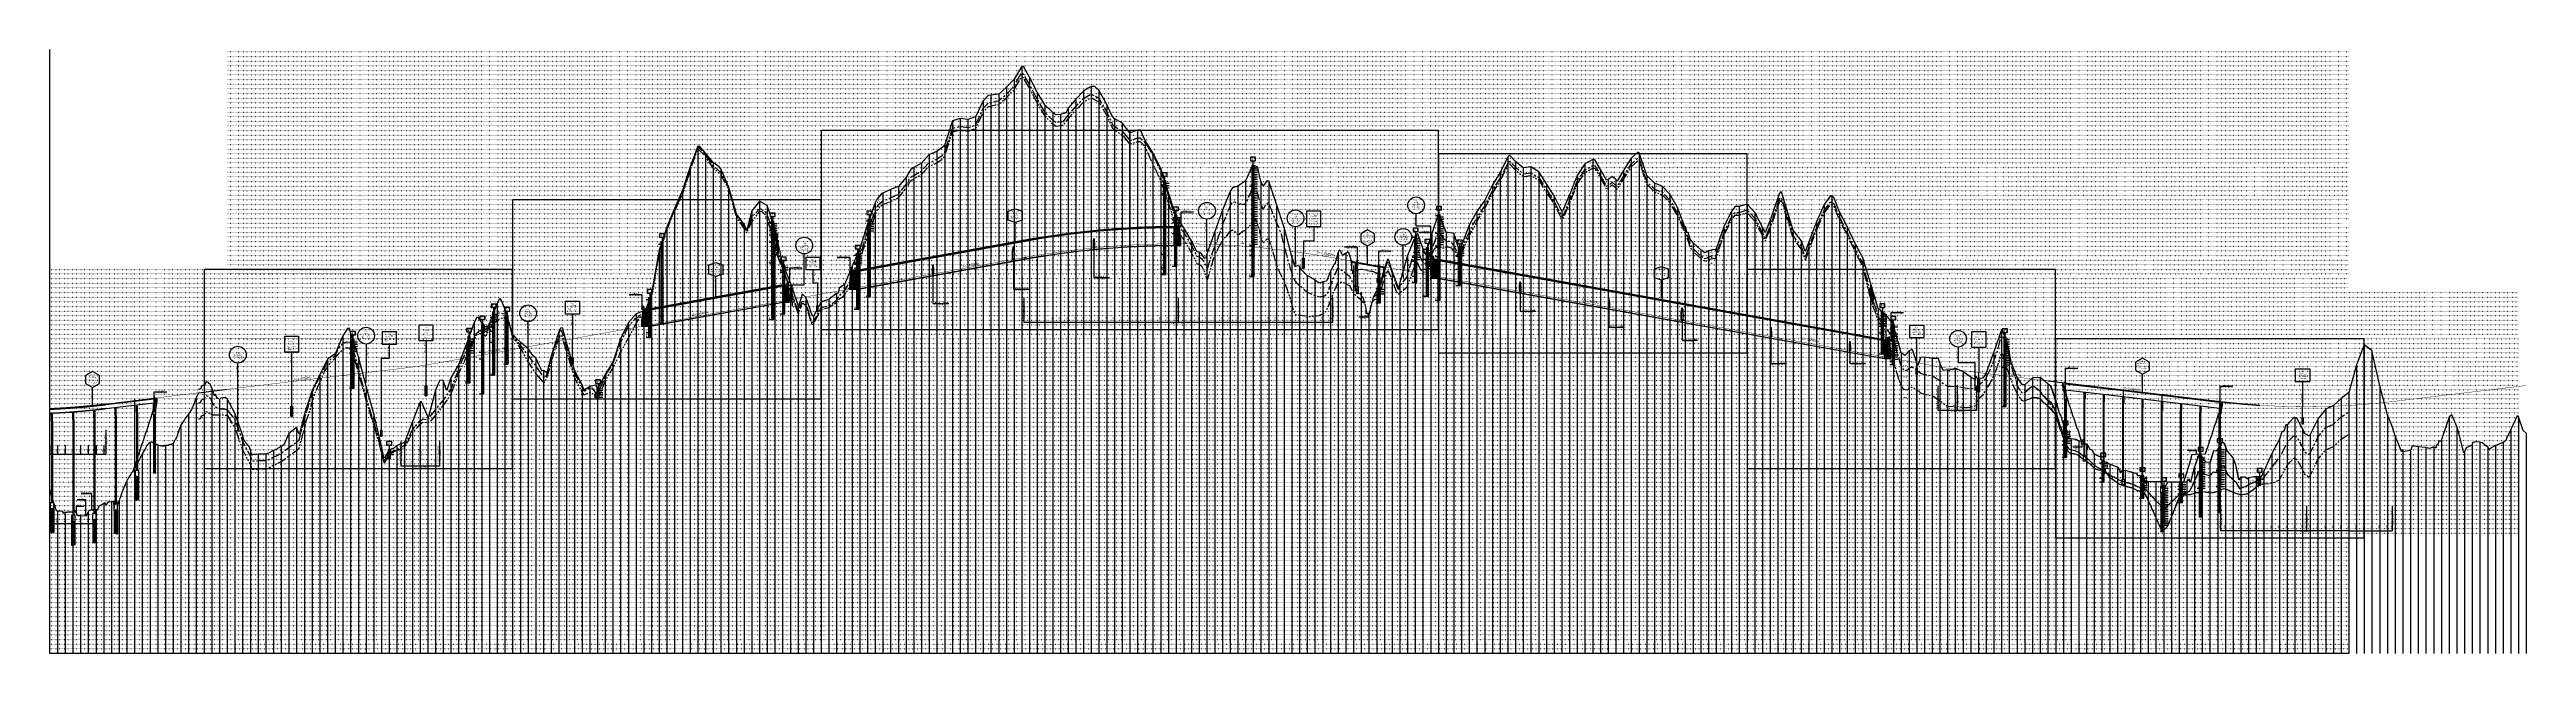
# Model space of a CAD drawing. Header units: millimetres. Extents: x -1499 to 6658, y -12483 to -6008.
# Drawn here: x 236 to 6657, y -11873 to -10307 of the extents above; entities that cross this region are included whole.
import ezdxf
from ezdxf.enums import TextEntityAlignment as Align

# ---------------------------------------------------------------- set-up
doc = ezdxf.new("R2010")
doc.units = ezdxf.units.MM
for name, pattern in [('A-CENTR01', [2, 1.25, -0.25, 0.25, -0.25]), ('A-DASHD01', [0.75, 0.5, -0.25]), ('A-DOTLN01H', [0.125, 0, -0.125]), ('A-HIDDN01', [0.375, 0.25, -0.125]), ('A-PHATM01', [2.5, 1.25, -0.25, 0.25, -0.25, 0.25, -0.25]), ('BR_LINE', [7.75, 6.5, -0.25, 0.25, -0.25, 0.25, -0.25]), ('CONT', [2, 1, 1]), ('CXB002', [3.5, 1.25, -0.2, 0.2, -0.2, 0.2, -0.2, 1.25]), ('HIDDEN', [0.375, 0.25, -0.125]), ('RR_LINE', [7.25, 6.5, -0.25, 0.25, -0.25]), ('SOLID', [0])]:
    doc.linetypes.add(name, pattern=pattern)
for name, color, linetype in [('32fgasdgasdf', 7, 'Continuous'), ('3공구_세종방향_CR-LEAN-NEW', 1, 'Continuous'), ('3공구_세종방향_CR-SSYM-NEW', 3, 'Continuous'), ('3공구_안성방향_CR-BOXN', 3, 'Continuous'), ('3공구_안성방향_CR-LEAN-NEW', 1, 'Continuous'), ('3공구_안성방향_CR-LEAN_NEW', 7, 'Continuous'), ('3공구_안성방향_CR-LEAT-NEW', 7, 'Continuous'), ('3공구_안성방향_CR-PIPN', 4, 'Continuous'), ('3공구_안성방향_CR-SSYM-NEW', 3, 'Continuous'), ('3공구_안성방향_CR-STRN', 4, 'Continuous'), ('3공구_종점_CR-BOXN', 3, 'Continuous'), ('3공구_종점_CR-LEAN_NEW', 7, 'Continuous'), ('3공구_종점_CR-LEAT-NEW', 7, 'Continuous'), ('3공구_종점_CR-SSYM-NEW', 3, 'Continuous'), ('3공구_종점_CR-VPLN', 1, 'Continuous'), ('7236235$0$CS-TEXT', 3, 'Continuous'), ('@리핑암선(풍화암)', 6, 'Continuous'), ('@발파암선(기반암)', 5, 'Continuous'), ('@지층명', 7, 'Continuous'), ('CC-CUTT', 7, 'CONT'), ('CC-CUTT01', 5, 'Continuous'), ('CC-GSTR-DICH', 3, 'Continuous'), ('CC-RFIL', 4, 'CONT'), ('CC-ROCK-BLST', 1, 'A-PHATM01'), ('CR-BRDG-NEWC', 4, 'CONT'), ('CR-GRID', 56, 'A-DOTLN01H'), ('CR-GRND', 3, 'CONT'), ('CR-LEAL', 1, 'Continuous'), ('CR-MISC', 2, 'CONT'), ('CR-TABL-LIN1', 4, 'CONT'), ('CR-TABL-LIN2', 1, 'Continuous'), ('CR-TABL-TEX2', 3, 'Continuous'), ('CS-CNTL', 1, 'A-CENTR01'), ('cs-CONC', 4, 'Continuous'), ('CS-CONC-MAJR', 4, 'Continuous'), ('CS-CONC-MINR', 3, 'A-DASHD01'), ('CS-DIML', 1, 'Continuous'), ('CS-EXCV', 3, 'A-DIGLN01'), ('CS-HIDL', 2, 'A-DASHD01'), ('CS-JOIN', 2, 'Continuous'), ('CS-LEAL', 1, 'Continuous'), ('CS-PATT', 1, 'Continuous'), ('CS-PIPE-MAJR', 4, 'Continuous'), ('CS-STEL-MAJR', 4, 'Continuous'), ('CS-SYMB', 3, 'Continuous'), ('CS-TEXT', 3, 'Continuous'), ('Layer', 7, 'Continuous'), ('NARA', 7, 'Continuous'), ('교량', 4, 'Continuous'), ('구조물인출선', 1, 'Continuous'), ('구조물제원심볼', 3, 'Continuous'), ('기타일반선(가늠)', 1, 'Continuous'), ('리핑암선', 4, 'RR_LINE'), ('발파암선', 3, 'BR_LINE'), ('부체도로', 6, 'Continuous'), ('사면선', 3, 'SOLID'), ('수직그리드', 1, 'Continuous'), ('신규구조물', 4, 'Continuous'), ('일반제원문자', 3, 'Continuous'), ('일반치수선', 1, 'Continuous'), ('종단계획선', 7, 'Continuous'), ('종단지반선', 3, 'Continuous'), ('축척바(문자)', 3, 'Continuous'), ('축척바(선)', 1, 'Continuous'), ('파일', 3, 'Continuous'), ('학송2교$0$CS-DIML', 1, 'Continuous')]:
    doc.layers.add(name, color=color, linetype=linetype)
doc.layers.add('_와꾸', color=7, linetype='Continuous', plot=False)
doc.layers.add('CR-VGRD', color=7, linetype='Continuous', true_color=0x7f7f7f)
doc.layers.add('종단교량', color=7, linetype='Continuous', lineweight=35, true_color=0xb30000)
doc.styles.add('ST1', font='Dotum.TTF')
doc.styles.get("Standard").update_dxf_attribs({"font": 'arial.ttf'})
doc.styles.add('WGTXT', font='Gulim.ttf')
doc.styles.add('굴림체', font='굴림체')
doc.styles.add('나눔고딕', font='나눔고딕.ttf')
doc.styles.add('돋움', font='Dotum.TTF')
doc.linetypes.add('A-DIGLN01', pattern='A,0.9,-0.2,[19,kscals.shx,S=0.1,R=180,X=0,Y=0],0.9', length=2)
doc.linetypes.add('E-DIGLN01H', pattern='A,0.45,-0.1,[19,kosdic.shx,S=0.05,R=180,X=0,Y=0],0.45', length=1)

# ---------------------------------------------------------------- blocks, each defined once
blk = doc.blocks.new('CRBRDGN')
blk.add_lwpolyline([(-18, 30), (0, 36), (18, 30), (18, 6), (0, 0), (-18, 6)], close=True)
at = {"style": 'WGTXT'}
for s, p in [('연장 =', (-13.6, 11.1)), (' 폭   =', (-13.6, 15.9))]:
    blk.add_text(s, height=2.76, dxfattribs=at).set_placement(p)
for tag, p in [('SUPER_STRU', (0, 24.3)), ('BRDG_NAME', (0, 29.4))]:
    blk.add_attdef(tag, text='', height=3, dxfattribs=at).set_placement(p, align=Align.MIDDLE_CENTER)
for tag, p in [('BRDG_WID', (-1, 15.9)), ('BRDG_LEN', (-1, 11.1))]:
    blk.add_attdef(tag, p, '', height=2.76, dxfattribs=at)
blk = doc.blocks.new('Nara월판넬')
at = {"layer": 'NARA'}
blk.add_line((50, 2850, 85), (-159, 1203), dxfattribs=at)
for points in [[(-159, 1203), (-166, 803), (0, 0)], [(11, 620), (-166, 803), (14, 800)], [(24, 1380), (-159, 1203), (21, 1200)]]:
    blk.add_lwpolyline(points, dxfattribs=at)
blk.add_lwpolyline([(52, 3000), (0, 0), (35, -1, 1), (135, -2), (170, -3), (222, 2997), (187, 2997, -1), (87, 2999)], format="xyb", close=True, dxfattribs=at)
blk = doc.blocks.new('*E42')
at = {"layer": 'NARA', "xscale": -0.001, "yscale": 0.001, "zscale": 0.001, "rotation": 359.0000000007731}
for p in [(-4.1, 6.2), (-2.5, 3.2), (-1.6, 0.2)]:
    blk.add_blockref('Nara월판넬', p, dxfattribs=at)
blk = doc.blocks.new('BB-5')
at = {"layer": 'Layer'}
for points in [[(-2.2, 3.5), (-2.2, 2), (2.2, 2), (2.2, 3.5), (-2.2, 3.5)], [(-2.2, 2), (2.2, 2)], [(-1, 0), (-1, -1), (1, -1), (1, 0), (-1, 0)], [(-0.5, 0), (-0.5, -1)], [(0, 2), (0, 0)], [(0, 0), (0, -1)], [(0.5, 0), (0.5, -1)], [(-3, -1), (-1, -1)], [(-3, -5), (-1, -5)], [(-3, -6.5), (-1, -6.5)], [(-1, -1), (-1, -5), (1, -5), (1, -1), (-1, -1)], [(-1, -5.4), (-0.6, -5)], [(-1, -6.4), (0.4, -5)], [(-1, -5.6), (-0.4, -5)], [(-1, -5), (-1, -6.5), (1, -6.5), (1, -5), (-1, -5)], [(-1, -7), (-0.5, -6.5)], [(-1, -8), (0.5, -6.5)], [(-1, -6.5), (-1, -12), (1, -12), (1, -6.5), (-1, -6.5)], [(-1, -9), (1, -7)], [(-1, -10), (1, -8)], [(-1, -11), (1, -9)], [(-1, -12), (1, -10)], [(-0.9, -6.5), (0.6, -5)], [(-0.7, -5.5), (-0.3, -5.5)], [(-0.7, -6.5), (-0.3, -6.5)], [(-0.7, -7), (-0.3, -7)], [(-0.7, -8), (-0.3, -8)], [(-0.7, -9), (-0.3, -9)], [(-0.7, -10), (-0.3, -10)], [(-0.5, -1), (-0.5, -5)], [(-0.5, -5.4), (-0.5, -5.6)], [(-0.5, -6.4), (-0.5, -6.5)], [(-0.5, -6.9), (-0.5, -7.1)], [(-0.5, -7.9), (-0.5, -8.1)], [(-0.5, -8.9), (-0.5, -9.1)], [(-0.5, -9.9), (-0.5, -10.1)], [(-0.2, -5), (0.2, -5)], [(-0.2, -6), (0.2, -6)], [(-0.2, -6.5), (0.2, -6.5)], [(-0.2, -7.5), (0.2, -7.5)], [(-0.2, -8.5), (0.2, -8.5)], [(-0.2, -9.5), (0.2, -9.5)], [(-0.2, -10.5), (0.2, -10.5)], [(-0.1, -6.5), (1, -5.4)], [(0, -1), (0, -5)], [(0, -5), (0, -5.1)], [(0, -5.9), (0, -6.1)], [(0, -6.5), (0, -6.6)], [(0, -7.4), (0, -7.6)], [(0, -8.4), (0, -8.6)], [(0, -9.4), (0, -9.6)], [(0, -10.4), (0, -10.6)], [(0.1, -6.5), (1, -5.6)], [(0.3, -5.5), (0.7, -5.5)], [(0.3, -6.5), (0.7, -6.5)], [(0.3, -7), (0.7, -7)], [(0.3, -8), (0.7, -8)], [(0.3, -9), (0.7, -9)], [(0.3, -10), (0.7, -10)], [(0.5, -1), (0.5, -5)], [(0.5, -5.4), (0.5, -5.6)], [(0.5, -6.4), (0.5, -6.5)], [(0.5, -6.9), (0.5, -7.1)], [(0.5, -7.9), (0.5, -8.1)], [(0.5, -8.9), (0.5, -9.1)], [(0.5, -9.9), (0.5, -10.1)], [(0.9, -6.5), (1, -6.4)], [(1, -1), (4, -1)], [(1, -2), (4, -2)], [(1, -3), (4, -3)], [(1, -4), (4, -4)], [(1, -5), (4, -5)], [(1, -6), (4, -6)], [(-3, -12), (-1, -12)], [(-0.7, -11), (-0.3, -11)], [(-0.7, -12), (-0.3, -12)], [(-0.5, -10.9), (-0.5, -11.1)], [(-0.5, -11.9), (-0.5, -12)], [(-0.2, -11.5), (0.2, -11.5)], [(0, -12), (1, -11)], [(0, -11.4), (0, -11.6)], [(0.3, -11), (0.7, -11)], [(0.3, -12), (0.7, -12)], [(0.5, -10.9), (0.5, -11.1)], [(0.5, -11.9), (0.5, -12)]]:
    blk.add_lwpolyline(points, dxfattribs=at)
for centre, radius in [((-0.5, -0.3), 0.113), ((-0.5, -0.3), 0.101), ((-0.5, -0.3), 0.09), ((-0.5, -0.3), 0.0788), ((-0.5, -0.3), 0.0675), ((-0.5, -0.3), 0.0563), ((-0.5, -1.3), 0.113), ((-0.5, -1.3), 0.101), ((-0.5, -1.3), 0.09), ((-0.5, -1.3), 0.0788), ((-0.5, -1.3), 0.0675), ((-0.5, -1.3), 0.0563), ((-0.5, -2.2), 0.113), ((-0.5, -2.2), 0.101), ((-0.5, -2.2), 0.09), ((-0.5, -2.2), 0.0788), ((-0.5, -2.2), 0.0675), ((-0.5, -2.2), 0.0563), ((-0.5, -3.1), 0.113), ((-0.5, -3.1), 0.101), ((-0.5, -3.1), 0.09), ((-0.5, -3.1), 0.0788), ((-0.5, -3.1), 0.0675), ((-0.5, -3.1), 0.0563), ((-0.5, -4), 0.113), ((-0.5, -4), 0.101), ((-0.5, -4), 0.09), ((-0.5, -4), 0.0788), ((-0.5, -4), 0.0675), ((-0.5, -4), 0.0563), ((-0.5, -0.3), 0.045), ((-0.5, -0.3), 0.0338), ((-0.5, -0.3), 0.0225), ((-0.5, -0.3), 0.0112), ((-0.5, -1.3), 0.045), ((-0.5, -1.3), 0.0338), ((-0.5, -1.3), 0.0225), ((-0.5, -1.3), 0.0112), ((-0.5, -2.2), 0.045), ((-0.5, -2.2), 0.0338), ((-0.5, -2.2), 0.0225), ((-0.5, -2.2), 0.0112), ((-0.5, -3.1), 0.045), ((-0.5, -3.1), 0.0338), ((-0.5, -3.1), 0.0225), ((-0.5, -3.1), 0.0112), ((-0.5, -4), 0.045), ((-0.5, -4), 0.0338), ((-0.5, -4), 0.0225), ((-0.5, -4), 0.0112), ((0, -0.8), 0.113), ((0, -0.8), 0.101), ((0, -0.8), 0.09), ((0, -0.8), 0.0788), ((0, -0.8), 0.0675), ((0, -0.8), 0.0563), ((0, -1.8), 0.113), ((0, -1.8), 0.101), ((0, -1.8), 0.09), ((0, -1.8), 0.0788), ((0, -1.8), 0.0675), ((0, -1.8), 0.0563), ((0, -2.6), 0.113), ((0, -2.6), 0.101), ((0, -2.6), 0.09), ((0, -2.6), 0.0788), ((0, -2.6), 0.0675), ((0, -2.6), 0.0563), ((0, -3.6), 0.113), ((0, -3.6), 0.101), ((0, -3.6), 0.09), ((0, -3.6), 0.0788), ((0, -3.6), 0.0675), ((0, -3.6), 0.0563), ((0, -4.4), 0.113), ((0, -4.4), 0.101), ((0, -4.4), 0.09), ((0, -4.4), 0.0788), ((0, -4.4), 0.0675), ((0, -4.4), 0.0563), ((0, -0.8), 0.045), ((0, -0.8), 0.0338), ((0, -0.8), 0.0225), ((0, -0.8), 0.0112), ((0, -1.8), 0.045), ((0, -1.8), 0.0338), ((0, -1.8), 0.0225), ((0, -1.8), 0.0112), ((0, -2.6), 0.045), ((0, -2.6), 0.0338), ((0, -2.6), 0.0225), ((0, -2.6), 0.0112), ((0, -3.6), 0.045), ((0, -3.6), 0.0338), ((0, -3.6), 0.0225), ((0, -3.6), 0.0112), ((0, -4.4), 0.045), ((0, -4.4), 0.0338), ((0, -4.4), 0.0225), ((0, -4.4), 0.0112), ((0.5, -0.3), 0.113), ((0.5, -0.3), 0.101), ((0.5, -0.3), 0.09), ((0.5, -0.3), 0.0788), ((0.5, -0.3), 0.0675), ((0.5, -0.3), 0.0563), ((0.5, -1.3), 0.113), ((0.5, -1.3), 0.101), ((0.5, -1.3), 0.09), ((0.5, -1.3), 0.0788), ((0.5, -1.3), 0.0675), ((0.5, -1.3), 0.0563), ((0.5, -2.2), 0.113), ((0.5, -2.2), 0.101), ((0.5, -2.2), 0.09), ((0.5, -2.2), 0.0788), ((0.5, -2.2), 0.0675), ((0.5, -2.2), 0.0563), ((0.5, -3.1), 0.113), ((0.5, -3.1), 0.101), ((0.5, -3.1), 0.09), ((0.5, -3.1), 0.0788), ((0.5, -3.1), 0.0675), ((0.5, -3.1), 0.0563), ((0.5, -4), 0.113), ((0.5, -4), 0.101), ((0.5, -4), 0.09), ((0.5, -4), 0.0788), ((0.5, -4), 0.0675), ((0.5, -4), 0.0563), ((0.5, -0.3), 0.045), ((0.5, -0.3), 0.0338), ((0.5, -0.3), 0.0225), ((0.5, -0.3), 0.0112), ((0.5, -1.3), 0.045), ((0.5, -1.3), 0.0338), ((0.5, -1.3), 0.0225), ((0.5, -1.3), 0.0112), ((0.5, -2.2), 0.045), ((0.5, -2.2), 0.0338), ((0.5, -2.2), 0.0225), ((0.5, -2.2), 0.0112), ((0.5, -3.1), 0.045), ((0.5, -3.1), 0.0338), ((0.5, -3.1), 0.0225), ((0.5, -3.1), 0.0112), ((0.5, -4), 0.045), ((0.5, -4), 0.0338), ((0.5, -4), 0.0225), ((0.5, -4), 0.0112)]:
    blk.add_circle(centre, radius, dxfattribs=at)
at = {"layer": 'Layer', "style": '굴림체'}
blk.add_text('BB-5', height=1.11, dxfattribs=at).set_placement((0, 2.8), align=Align.MIDDLE_CENTER)
for s, p in [('   1.0', (-4, -0.9)), ('   5.0', (-4, -4.9)), ('   6.5', (-4, -6.4)), ('27/30', (1, -2.9)), ('50/26', (1, -3.9)), ('50/ 3', (1, -4.9)), ('50/ 3', (1, -5.9)), ('13/30', (1, -0.9)), ('16/30', (1, -1.9)), ('  12.0', (-4, -11.9))]:
    blk.add_text(s, height=0.741, dxfattribs=at).set_placement(p)
blk = doc.blocks.new('BB-7')
at = {"layer": 'Layer'}
for points in [[(-2.2, 3.5), (-2.2, 2), (2.2, 2), (2.2, 3.5), (-2.2, 3.5)], [(-2.2, 2), (2.2, 2)], [(-1, 0), (-1, -0.8), (1, -0.8), (1, 0), (-1, 0)], [(-0.5, 0), (-0.5, -0.8)], [(0, 2), (0, 0)], [(0, 0), (0, -0.8)], [(0.5, 0), (0.5, -0.8)], [(-3, -0.8), (-1, -0.8)], [(-3, -3.8), (-1, -3.8)], [(-3, -7.4), (-1, -7.4)], [(-3, -9), (-1, -9)], [(-1, -0.8), (-1, -3.8), (1, -3.8), (1, -0.8), (-1, -0.8)], [(-1, -4.3), (-0.5, -3.8)], [(-1, -5.3), (0.5, -3.8)], [(-1, -3.8), (-1, -7.4), (1, -7.4), (1, -3.8), (-1, -3.8)], [(-1, -6.3), (1, -4.3)], [(-1, -7.3), (1, -5.3)], [(-1, -7.4), (-1, -9), (1, -9), (1, -7.4), (-1, -7.4)], [(-0.7, -4.3), (-0.3, -4.3)], [(-0.7, -5.3), (-0.3, -5.3)], [(-0.7, -6.3), (-0.3, -6.3)], [(-0.7, -7.3), (-0.3, -7.3)], [(-0.7, -7.7), (-0.3, -7.7)], [(-0.7, -8.6), (-0.3, -8.6)], [(-0.5, -0.8), (-0.5, -3.8)], [(-0.5, -4.2), (-0.5, -4.4)], [(-0.5, -5.2), (-0.5, -5.4)], [(-0.5, -6.2), (-0.5, -6.4)], [(-0.5, -7.2), (-0.5, -7.4)], [(-0.5, -7.6), (-0.5, -7.9)], [(-0.5, -8.4), (-0.5, -8.8)], [(-0.2, -3.8), (0.2, -3.8)], [(-0.2, -4.8), (0.2, -4.8)], [(-0.2, -5.8), (0.2, -5.8)], [(-0.2, -6.8), (0.2, -6.8)], [(-0.2, -8.2), (0.2, -8.2)], [(-0.1, -7.4), (1, -6.3)], [(0, -0.8), (0, -3.8)], [(0, -3.8), (0, -3.9)], [(0, -4.7), (0, -4.9)], [(0, -5.7), (0, -5.9)], [(0, -6.7), (0, -6.9)], [(0, -8), (0, -8.3)], [(0.3, -4.3), (0.7, -4.3)], [(0.3, -5.3), (0.7, -5.3)], [(0.3, -6.3), (0.7, -6.3)], [(0.3, -7.3), (0.7, -7.3)], [(0.3, -7.7), (0.7, -7.7)], [(0.3, -8.6), (0.7, -8.6)], [(0.5, -0.8), (0.5, -3.8)], [(0.5, -4.2), (0.5, -4.4)], [(0.5, -5.2), (0.5, -5.4)], [(0.5, -6.2), (0.5, -6.4)], [(0.5, -7.2), (0.5, -7.4)], [(0.5, -7.6), (0.5, -7.9)], [(0.5, -8.4), (0.5, -8.8)], [(0.9, -7.4), (1, -7.3)], [(1, -1), (4, -1)], [(1, -2), (4, -2)], [(1, -3), (4, -3)]]:
    blk.add_lwpolyline(points, dxfattribs=at)
for centre, radius in [((-0.5, -0.3), 0.113), ((-0.5, -0.3), 0.101), ((-0.5, -0.3), 0.09), ((-0.5, -0.3), 0.0788), ((-0.5, -0.3), 0.0675), ((-0.5, -0.3), 0.0563), ((-0.5, -1.1), 0.113), ((-0.5, -1.1), 0.101), ((-0.5, -1.1), 0.09), ((-0.5, -1.1), 0.0788), ((-0.5, -1.1), 0.0675), ((-0.5, -1.1), 0.0563), ((-0.5, -2), 0.113), ((-0.5, -2), 0.101), ((-0.5, -2), 0.09), ((-0.5, -2), 0.0788), ((-0.5, -2), 0.0675), ((-0.5, -2), 0.0563), ((-0.5, -2.9), 0.113), ((-0.5, -2.9), 0.101), ((-0.5, -2.9), 0.09), ((-0.5, -2.9), 0.0788), ((-0.5, -2.9), 0.0675), ((-0.5, -2.9), 0.0563), ((-0.5, -0.3), 0.045), ((-0.5, -0.3), 0.0338), ((-0.5, -0.3), 0.0225), ((-0.5, -0.3), 0.0112), ((-0.5, -1.1), 0.045), ((-0.5, -1.1), 0.0338), ((-0.5, -1.1), 0.0225), ((-0.5, -1.1), 0.0112), ((-0.5, -2), 0.045), ((-0.5, -2), 0.0338), ((-0.5, -2), 0.0225), ((-0.5, -2), 0.0112), ((-0.5, -2.9), 0.045), ((-0.5, -2.9), 0.0338), ((-0.5, -2.9), 0.0225), ((-0.5, -2.9), 0.0112), ((0, -1.6), 0.113), ((0, -1.6), 0.101), ((0, -1.6), 0.09), ((0, -1.6), 0.0788), ((0, -1.6), 0.0675), ((0, -1.6), 0.0563), ((0, -2.4), 0.113), ((0, -2.4), 0.101), ((0, -2.4), 0.09), ((0, -2.4), 0.0788), ((0, -2.4), 0.0675), ((0, -2.4), 0.0563), ((0, -3.4), 0.113), ((0, -3.4), 0.101), ((0, -3.4), 0.09), ((0, -3.4), 0.0788), ((0, -3.4), 0.0675), ((0, -3.4), 0.0563), ((0, -1.6), 0.045), ((0, -1.6), 0.0338), ((0, -1.6), 0.0225), ((0, -1.6), 0.0112), ((0, -2.4), 0.045), ((0, -2.4), 0.0338), ((0, -2.4), 0.0225), ((0, -2.4), 0.0112), ((0, -3.4), 0.045), ((0, -3.4), 0.0338), ((0, -3.4), 0.0225), ((0, -3.4), 0.0112), ((0.5, -0.3), 0.113), ((0.5, -0.3), 0.101), ((0.5, -0.3), 0.09), ((0.5, -0.3), 0.0788), ((0.5, -0.3), 0.0675), ((0.5, -0.3), 0.0563), ((0.5, -1.1), 0.113), ((0.5, -1.1), 0.101), ((0.5, -1.1), 0.09), ((0.5, -1.1), 0.0788), ((0.5, -1.1), 0.0675), ((0.5, -1.1), 0.0563), ((0.5, -2), 0.113), ((0.5, -2), 0.101), ((0.5, -2), 0.09), ((0.5, -2), 0.0788), ((0.5, -2), 0.0675), ((0.5, -2), 0.0563), ((0.5, -2.9), 0.113), ((0.5, -2.9), 0.101), ((0.5, -2.9), 0.09), ((0.5, -2.9), 0.0788), ((0.5, -2.9), 0.0675), ((0.5, -2.9), 0.0563), ((0.5, -0.3), 0.045), ((0.5, -0.3), 0.0338), ((0.5, -0.3), 0.0225), ((0.5, -0.3), 0.0112), ((0.5, -1.1), 0.045), ((0.5, -1.1), 0.0338), ((0.5, -1.1), 0.0225), ((0.5, -1.1), 0.0112), ((0.5, -2), 0.045), ((0.5, -2), 0.0338), ((0.5, -2), 0.0225), ((0.5, -2), 0.0112), ((0.5, -2.9), 0.045), ((0.5, -2.9), 0.0338), ((0.5, -2.9), 0.0225), ((0.5, -2.9), 0.0112)]:
    blk.add_circle(centre, radius, dxfattribs=at)
at = {"layer": 'Layer', "style": '굴림체'}
for s, p in [('   0.8', (-4, -0.7)), ('   3.8', (-4, -3.7)), ('   7.4', (-4, -7.3)), ('   9.0', (-4, -8.9)), ('10/30', (1, -1.9)), ('11/30', (1, -2.9)), (' 7/30', (1, -0.9))]:
    blk.add_text(s, height=0.741, dxfattribs=at).set_placement(p)
blk.add_text('BB-7', height=1.11, dxfattribs=at).set_placement((0, 2.8), align=Align.MIDDLE_CENTER)
blk = doc.blocks.new('BB-9')
at = {"layer": 'Layer'}
for points in [[(-2.2, 3.5), (-2.2, 2), (2.2, 2), (2.2, 3.5), (-2.2, 3.5)], [(-2.2, 2), (2.2, 2)], [(-1, 0), (-1, -0.7), (1, -0.7), (1, 0), (-1, 0)], [(-0.5, 0), (-0.5, -0.7)], [(0, 2), (0, 0)], [(0, 0), (0, -0.7)], [(0.5, 0), (0.5, -0.7)], [(-3, -0.7), (-1, -0.7)], [(-3, -2.7), (-1, -2.7)], [(-3, -5), (-1, -5)], [(-3, -6.7), (-1, -6.7)], [(-3, -9.7), (-1, -9.7)], [(-1, -0.7), (-1, -2.7), (1, -2.7), (1, -0.7), (-1, -0.7)], [(-1, -2.7), (-1, -5), (1, -5), (1, -2.7), (-1, -2.7)], [(-1, -5.4), (-0.6, -5)], [(-1, -6.4), (0.4, -5)], [(-1, -5.6), (-0.4, -5)], [(-1, -6.6), (0.6, -5)], [(-1, -5), (-1, -6.7), (1, -6.7), (1, -5), (-1, -5)], [(-1, -7.2), (-0.5, -6.7)], [(-1, -8.2), (0.5, -6.7)], [(-1, -6.7), (-1, -9.7), (1, -9.7), (1, -6.7), (-1, -6.7)], [(-1, -9.2), (1, -7.2)], [(-0.7, -5.5), (-0.3, -5.5)], [(-0.7, -6.5), (-0.3, -6.5)], [(-0.7, -7.2), (-0.3, -7.2)], [(-0.7, -8.2), (-0.3, -8.2)], [(-0.7, -9.2), (-0.3, -9.2)], [(-0.5, -0.7), (-0.5, -2.7)], [(-0.5, -2.7), (-0.5, -5)], [(-0.5, -5.4), (-0.5, -5.7)], [(-0.5, -6.4), (-0.5, -6.7)], [(-0.5, -7.1), (-0.5, -7.4)], [(-0.5, -8.1), (-0.5, -8.4)], [(-0.5, -9.7), (1, -8.2)], [(-0.5, -9.1), (-0.5, -9.4)], [(-0.2, -5), (0.2, -5)], [(-0.2, -6.7), (1, -5.4)], [(-0.2, -6.7), (1, -5.6)], [(-0.2, -6), (0.2, -6)], [(-0.2, -6.7), (0.2, -6.7)], [(-0.2, -7.7), (0.2, -7.7)], [(-0.2, -8.7), (0.2, -8.7)], [(-0.2, -9.7), (0.2, -9.7)], [(0, -0.7), (0, -2.7)], [(0, -2.7), (0, -5)], [(0, -5), (0, -5.2)], [(0, -5.9), (0, -6.2)], [(0, -6.7), (0, -6.9)], [(0, -7.6), (0, -7.9)], [(0, -8.6), (0, -8.9)], [(0, -9.6), (0, -9.7)], [(0.3, -5.5), (0.7, -5.5)], [(0.3, -6.5), (0.7, -6.5)], [(0.3, -7.2), (0.7, -7.2)], [(0.3, -8.2), (0.7, -8.2)], [(0.3, -9.2), (0.7, -9.2)], [(0.5, -0.7), (0.5, -2.7)], [(0.5, -2.7), (0.5, -5)], [(0.5, -5.4), (0.5, -5.7)], [(0.5, -6.4), (0.5, -6.7)], [(0.5, -7.1), (0.5, -7.4)], [(0.5, -8.1), (0.5, -8.4)], [(0.5, -9.1), (0.5, -9.4)], [(0.5, -9.7), (1, -9.2)], [(0.8, -6.7), (1, -6.4)], [(0.8, -6.7), (1, -6.6)], [(1, -1), (4, -1)], [(1, -2), (4, -2)], [(1, -3), (4, -3)], [(1, -4), (4, -4)], [(1, -5), (4, -5)], [(1, -6), (4, -6)]]:
    blk.add_lwpolyline(points, dxfattribs=at)
for centre, radius in [((-0.5, -1), 0.113), ((-0.5, -1), 0.101), ((-0.5, -1), 0.09), ((-0.5, -1), 0.0788), ((-0.5, -1), 0.0675), ((-0.5, -1), 0.0563), ((-0.5, -1.9), 0.113), ((-0.5, -1.9), 0.101), ((-0.5, -1.9), 0.09), ((-0.5, -1.9), 0.0788), ((-0.5, -1.9), 0.0675), ((-0.5, -1.9), 0.0563), ((-0.5, -3), 0.113), ((-0.5, -3), 0.101), ((-0.5, -3), 0.09), ((-0.5, -3), 0.0788), ((-0.5, -3), 0.0675), ((-0.5, -3), 0.0563), ((-0.5, -3.9), 0.113), ((-0.5, -3.9), 0.101), ((-0.5, -3.9), 0.09), ((-0.5, -3.9), 0.0788), ((-0.5, -3.9), 0.0675), ((-0.5, -3.9), 0.0563), ((-0.5, -4.8), 0.113), ((-0.5, -4.8), 0.101), ((-0.5, -4.8), 0.09), ((-0.5, -4.8), 0.0788), ((-0.5, -4.8), 0.0675), ((-0.5, -4.8), 0.0563), ((-0.5, -1), 0.045), ((-0.5, -1), 0.0338), ((-0.5, -1), 0.0225), ((-0.5, -1), 0.0112), ((-0.5, -1.9), 0.045), ((-0.5, -1.9), 0.0338), ((-0.5, -1.9), 0.0225), ((-0.5, -1.9), 0.0112), ((-0.5, -3), 0.045), ((-0.5, -3), 0.0338), ((-0.5, -3), 0.0225), ((-0.5, -3), 0.0112), ((-0.5, -3.9), 0.045), ((-0.5, -3.9), 0.0338), ((-0.5, -3.9), 0.0225), ((-0.5, -3.9), 0.0112), ((-0.5, -4.8), 0.045), ((-0.5, -4.8), 0.0338), ((-0.5, -4.8), 0.0225), ((-0.5, -4.8), 0.0112), ((0, -1.4), 0.113), ((0, -1.4), 0.101), ((0, -1.4), 0.09), ((0, -1.4), 0.0788), ((0, -1.4), 0.0675), ((0, -1.4), 0.0563), ((0, -2.4), 0.113), ((0, -2.4), 0.101), ((0, -2.4), 0.09), ((0, -2.4), 0.0788), ((0, -2.4), 0.0675), ((0, -2.4), 0.0563), ((0, -3.4), 0.113), ((0, -3.4), 0.101), ((0, -3.4), 0.09), ((0, -3.4), 0.0788), ((0, -3.4), 0.0675), ((0, -3.4), 0.0563), ((0, -4.4), 0.113), ((0, -4.4), 0.101), ((0, -4.4), 0.09), ((0, -4.4), 0.0788), ((0, -4.4), 0.0675), ((0, -4.4), 0.0563), ((0, -1.4), 0.045), ((0, -1.4), 0.0338), ((0, -1.4), 0.0225), ((0, -1.4), 0.0112), ((0, -2.4), 0.045), ((0, -2.4), 0.0338), ((0, -2.4), 0.0225), ((0, -2.4), 0.0112), ((0, -3.4), 0.045), ((0, -3.4), 0.0338), ((0, -3.4), 0.0225), ((0, -3.4), 0.0112), ((0, -4.4), 0.045), ((0, -4.4), 0.0338), ((0, -4.4), 0.0225), ((0, -4.4), 0.0112), ((0.5, -1), 0.113), ((0.5, -1), 0.101), ((0.5, -1), 0.09), ((0.5, -1), 0.0788), ((0.5, -1), 0.0675), ((0.5, -1), 0.0563), ((0.5, -1.9), 0.113), ((0.5, -1.9), 0.101), ((0.5, -1.9), 0.09), ((0.5, -1.9), 0.0788), ((0.5, -1.9), 0.0675), ((0.5, -1.9), 0.0563), ((0.5, -3), 0.113), ((0.5, -3), 0.101), ((0.5, -3), 0.09), ((0.5, -3), 0.0788), ((0.5, -3), 0.0675), ((0.5, -3), 0.0563), ((0.5, -3.9), 0.113), ((0.5, -3.9), 0.101), ((0.5, -3.9), 0.09), ((0.5, -3.9), 0.0788), ((0.5, -3.9), 0.0675), ((0.5, -3.9), 0.0563), ((0.5, -4.8), 0.113), ((0.5, -4.8), 0.101), ((0.5, -4.8), 0.09), ((0.5, -4.8), 0.0788), ((0.5, -4.8), 0.0675), ((0.5, -4.8), 0.0563), ((0.5, -1), 0.045), ((0.5, -1), 0.0338), ((0.5, -1), 0.0225), ((0.5, -1), 0.0112), ((0.5, -1.9), 0.045), ((0.5, -1.9), 0.0338), ((0.5, -1.9), 0.0225), ((0.5, -1.9), 0.0112), ((0.5, -3), 0.045), ((0.5, -3), 0.0338), ((0.5, -3), 0.0225), ((0.5, -3), 0.0112), ((0.5, -3.9), 0.045), ((0.5, -3.9), 0.0338), ((0.5, -3.9), 0.0225), ((0.5, -3.9), 0.0112), ((0.5, -4.8), 0.045), ((0.5, -4.8), 0.0338), ((0.5, -4.8), 0.0225), ((0.5, -4.8), 0.0112)]:
    blk.add_circle(centre, radius, dxfattribs=at)
at = {"layer": 'Layer', "style": '굴림체'}
for s, p in [('   0.7', (-4, -0.6)), ('   2.7', (-4, -2.6)), ('   5.0', (-4, -4.9)), ('   6.7', (-4, -6.6)), ('   9.7', (-4, -9.6)), ('27/30', (1, -2.9)), ('37/30', (1, -3.9)), ('50/ 8', (1, -4.9)), ('50/ 2', (1, -5.9)), (' 7/30', (1, -0.9)), (' 9/30', (1, -1.9))]:
    blk.add_text(s, height=0.741, dxfattribs=at).set_placement(p)
blk.add_text('BB-9', height=1.11, dxfattribs=at).set_placement((0, 2.8), align=Align.MIDDLE_CENTER)
blk = doc.blocks.new('BB-10')
at = {"layer": 'Layer'}
for points in [[(-2.2, 3.5), (-2.2, 2), (2.3, 2), (2.3, 3.5), (-2.2, 3.5)], [(-2.2, 2), (2.3, 2)], [(-1, 0), (-1, -0.2), (1, -0.2), (1, 0), (-1, 0)], [(-0.7, -0.2), (-0.5, 0)], [(0, 2), (0, 0)], [(0.3, -0.2), (0.5, 0)], [(-3, -0.2), (-1, -0.2)], [(-3, -0.8), (-1, -0.8)], [(-3, -10), (-1, -10)], [(-1, -0.2), (-1, -0.8), (1, -0.8), (1, -0.2), (-1, -0.2)], [(-1, -0.8), (-1, -10), (1, -10), (1, -0.8), (-1, -0.8)], [(-1, -10.4), (-0.5, -10)], [(-1, -11.4), (0.5, -10)], [(-1, -10.6), (-0.4, -10)], [(-1, -11.6), (0.6, -10)], [(-1, -10), (-1, -17), (1, -17), (1, -10), (-1, -10)], [(-1, -12.4), (1, -10.4)], [(-1, -12.6), (1, -10.6)], [(-0.7, -10.5), (-0.3, -10.5)], [(-0.5, -0.2), (-0.5, -0.8)], [(-0.5, -0.8), (-0.5, -10)], [(-0.5, -10.4), (-0.5, -10.6)], [(-0.2, -10), (0.2, -10)], [(0, -0.2), (0, -0.8)], [(0, -0.8), (0, -10)], [(0, -10), (0, -10.1)], [(0.3, -10.5), (0.7, -10.5)], [(0.5, -0.2), (0.5, -0.8)], [(0.5, -0.8), (0.5, -10)], [(0.5, -10.4), (0.5, -10.6)], [(1, -1), (4, -1)], [(1, -2), (4, -2)], [(1, -3), (4, -3)], [(1, -4), (4, -4)], [(1, -5), (4, -5)], [(1, -6), (4, -6)], [(1, -7), (4, -7)], [(1, -8), (4, -8)], [(1, -9), (4, -9)], [(1, -10), (4, -10)], [(-3, -17), (-1, -17)], [(-1, -13.4), (1, -11.4)], [(-1, -13.6), (1, -11.6)], [(-1, -14.4), (1, -12.4)], [(-1, -14.6), (1, -12.6)], [(-1, -15.4), (1, -13.4)], [(-1, -15.6), (1, -13.6)], [(-1, -16.4), (1, -14.4)], [(-1, -16.6), (1, -14.6)], [(-0.7, -11.5), (-0.3, -11.5)], [(-0.7, -12.5), (-0.3, -12.5)], [(-0.7, -13.5), (-0.3, -13.5)], [(-0.7, -14.5), (-0.3, -14.5)], [(-0.7, -15.5), (-0.3, -15.5)], [(-0.7, -16.5), (-0.3, -16.5)], [(-0.5, -11.4), (-0.5, -11.6)], [(-0.5, -12.4), (-0.5, -12.6)], [(-0.5, -13.4), (-0.5, -13.6)], [(-0.5, -14.4), (-0.5, -14.6)], [(-0.5, -15.4), (-0.5, -15.6)], [(-0.5, -17), (1, -15.4)], [(-0.5, -16.4), (-0.5, -16.6)], [(-0.4, -17), (1, -15.6)], [(-0.2, -11), (0.2, -11)], [(-0.2, -12), (0.2, -12)], [(-0.2, -13), (0.2, -13)], [(-0.2, -14), (0.2, -14)], [(-0.2, -15), (0.2, -15)], [(-0.2, -16), (0.2, -16)], [(-0.2, -17), (0.2, -17)], [(0, -10.9), (0, -11.1)], [(0, -11.9), (0, -12.1)], [(0, -12.9), (0, -13.1)], [(0, -13.9), (0, -14.1)], [(0, -14.9), (0, -15.1)], [(0, -15.9), (0, -16.1)], [(0, -16.9), (0, -17)], [(0.3, -11.5), (0.7, -11.5)], [(0.3, -12.5), (0.7, -12.5)], [(0.3, -13.5), (0.7, -13.5)], [(0.3, -14.5), (0.7, -14.5)], [(0.3, -15.5), (0.7, -15.5)], [(0.3, -16.5), (0.7, -16.5)], [(0.5, -11.4), (0.5, -11.6)], [(0.5, -12.4), (0.5, -12.6)], [(0.5, -13.4), (0.5, -13.6)], [(0.5, -14.4), (0.5, -14.6)], [(0.5, -15.4), (0.5, -15.6)], [(0.5, -16.4), (0.5, -16.6)], [(0.5, -17), (1, -16.4)], [(0.6, -17), (1, -16.6)], [(1, -11), (4, -11)], [(1, -12), (4, -12)], [(1, -13), (4, -13)], [(1, -14), (4, -14)], [(1, -15), (4, -15)], [(1, -16), (4, -16)], [(1, -17), (4, -17)]]:
    blk.add_lwpolyline(points, dxfattribs=at)
for centre, radius in [((-0.5, -0.5), 0.113), ((-0.5, -0.5), 0.101), ((-0.5, -0.5), 0.09), ((-0.5, -0.5), 0.0788), ((-0.5, -0.5), 0.0675), ((-0.5, -0.5), 0.0563), ((-0.5, -1.1), 0.113), ((-0.5, -1.1), 0.101), ((-0.5, -1.1), 0.09), ((-0.5, -1.1), 0.0788), ((-0.5, -1.1), 0.0675), ((-0.5, -1.1), 0.0563), ((-0.5, -2), 0.113), ((-0.5, -2), 0.101), ((-0.5, -2), 0.09), ((-0.5, -2), 0.0788), ((-0.5, -2), 0.0675), ((-0.5, -2), 0.0563), ((-0.5, -2.9), 0.113), ((-0.5, -2.9), 0.101), ((-0.5, -2.9), 0.09), ((-0.5, -2.9), 0.0788), ((-0.5, -2.9), 0.0675), ((-0.5, -2.9), 0.0563), ((-0.5, -3.8), 0.113), ((-0.5, -3.8), 0.101), ((-0.5, -3.8), 0.09), ((-0.5, -3.8), 0.0788), ((-0.5, -3.8), 0.0675), ((-0.5, -3.8), 0.0563), ((-0.5, -4.7), 0.113), ((-0.5, -4.7), 0.101), ((-0.5, -4.7), 0.09), ((-0.5, -4.7), 0.0788), ((-0.5, -4.7), 0.0675), ((-0.5, -4.7), 0.0563), ((-0.5, -5.6), 0.113), ((-0.5, -5.6), 0.101), ((-0.5, -5.6), 0.09), ((-0.5, -5.6), 0.0788), ((-0.5, -5.6), 0.0675), ((-0.5, -5.6), 0.0563), ((-0.5, -6.5), 0.113), ((-0.5, -6.5), 0.101), ((-0.5, -6.5), 0.09), ((-0.5, -6.5), 0.0788), ((-0.5, -6.5), 0.0675), ((-0.5, -6.5), 0.0563), ((-0.5, -7.4), 0.113), ((-0.5, -7.4), 0.101), ((-0.5, -7.4), 0.09), ((-0.5, -7.4), 0.0788), ((-0.5, -7.4), 0.0675), ((-0.5, -7.4), 0.0563), ((-0.5, -8.3), 0.113), ((-0.5, -8.3), 0.101), ((-0.5, -8.3), 0.09), ((-0.5, -8.3), 0.0788), ((-0.5, -8.3), 0.0675), ((-0.5, -8.3), 0.0563), ((-0.5, -9.2), 0.113), ((-0.5, -9.2), 0.101), ((-0.5, -9.2), 0.09), ((-0.5, -9.2), 0.0788), ((-0.5, -9.2), 0.0675), ((-0.5, -9.2), 0.0563), ((-0.5, -0.5), 0.045), ((-0.5, -0.5), 0.0338), ((-0.5, -0.5), 0.0225), ((-0.5, -0.5), 0.0112), ((-0.5, -1.1), 0.045), ((-0.5, -1.1), 0.0338), ((-0.5, -1.1), 0.0225), ((-0.5, -1.1), 0.0112), ((-0.5, -2), 0.045), ((-0.5, -2), 0.0338), ((-0.5, -2), 0.0225), ((-0.5, -2), 0.0112), ((-0.5, -2.9), 0.045), ((-0.5, -2.9), 0.0338), ((-0.5, -2.9), 0.0225), ((-0.5, -2.9), 0.0112), ((-0.5, -3.8), 0.045), ((-0.5, -3.8), 0.0338), ((-0.5, -3.8), 0.0225), ((-0.5, -3.8), 0.0112), ((-0.5, -4.7), 0.045), ((-0.5, -4.7), 0.0338), ((-0.5, -4.7), 0.0225), ((-0.5, -4.7), 0.0112), ((-0.5, -5.6), 0.045), ((-0.5, -5.6), 0.0338), ((-0.5, -5.6), 0.0225), ((-0.5, -5.6), 0.0112), ((-0.5, -6.5), 0.045), ((-0.5, -6.5), 0.0338), ((-0.5, -6.5), 0.0225), ((-0.5, -6.5), 0.0112), ((-0.5, -7.4), 0.045), ((-0.5, -7.4), 0.0338), ((-0.5, -7.4), 0.0225), ((-0.5, -7.4), 0.0112), ((-0.5, -8.3), 0.045), ((-0.5, -8.3), 0.0338), ((-0.5, -8.3), 0.0225), ((-0.5, -8.3), 0.0112), ((-0.5, -9.2), 0.045), ((-0.5, -9.2), 0.0338), ((-0.5, -9.2), 0.0225), ((-0.5, -9.2), 0.0112), ((0, -1.6), 0.113), ((0, -1.6), 0.101), ((0, -1.6), 0.09), ((0, -1.6), 0.0788), ((0, -1.6), 0.0675), ((0, -1.6), 0.0563), ((0, -2.4), 0.113), ((0, -2.4), 0.101), ((0, -2.4), 0.09), ((0, -2.4), 0.0788), ((0, -2.4), 0.0675), ((0, -2.4), 0.0563), ((0, -3.4), 0.113), ((0, -3.4), 0.101), ((0, -3.4), 0.09), ((0, -3.4), 0.0788), ((0, -3.4), 0.0675), ((0, -3.4), 0.0563), ((0, -4.2), 0.113), ((0, -4.2), 0.101), ((0, -4.2), 0.09), ((0, -4.2), 0.0788), ((0, -4.2), 0.0675), ((0, -4.2), 0.0563), ((0, -5.1), 0.113), ((0, -5.1), 0.101), ((0, -5.1), 0.09), ((0, -5.1), 0.0788), ((0, -5.1), 0.0675), ((0, -5.1), 0.0563), ((0, -6.1), 0.113), ((0, -6.1), 0.101), ((0, -6.1), 0.09), ((0, -6.1), 0.0788), ((0, -6.1), 0.0675), ((0, -6.1), 0.0563), ((0, -6.9), 0.113), ((0, -6.9), 0.101), ((0, -6.9), 0.09), ((0, -6.9), 0.0788), ((0, -6.9), 0.0675), ((0, -6.9), 0.0563), ((0, -7.9), 0.113), ((0, -7.9), 0.101), ((0, -7.9), 0.09), ((0, -7.9), 0.0788), ((0, -7.9), 0.0675), ((0, -7.9), 0.0563), ((0, -8.8), 0.113), ((0, -8.8), 0.101), ((0, -8.8), 0.09), ((0, -8.8), 0.0788), ((0, -8.8), 0.0675), ((0, -8.8), 0.0563), ((0, -9.6), 0.113), ((0, -9.6), 0.101), ((0, -9.6), 0.09), ((0, -9.6), 0.0788), ((0, -9.6), 0.0675), ((0, -9.6), 0.0563), ((0, -1.6), 0.045), ((0, -1.6), 0.0338), ((0, -1.6), 0.0225), ((0, -1.6), 0.0112), ((0, -2.4), 0.045), ((0, -2.4), 0.0338), ((0, -2.4), 0.0225), ((0, -2.4), 0.0112), ((0, -3.4), 0.045), ((0, -3.4), 0.0338), ((0, -3.4), 0.0225), ((0, -3.4), 0.0112), ((0, -4.2), 0.045), ((0, -4.2), 0.0338), ((0, -4.2), 0.0225), ((0, -4.2), 0.0112), ((0, -5.1), 0.045), ((0, -5.1), 0.0338), ((0, -5.1), 0.0225), ((0, -5.1), 0.0112), ((0, -6.1), 0.045), ((0, -6.1), 0.0338), ((0, -6.1), 0.0225), ((0, -6.1), 0.0112), ((0, -6.9), 0.045), ((0, -6.9), 0.0338), ((0, -6.9), 0.0225), ((0, -6.9), 0.0112), ((0, -7.9), 0.045), ((0, -7.9), 0.0338), ((0, -7.9), 0.0225), ((0, -7.9), 0.0112), ((0, -8.8), 0.045), ((0, -8.8), 0.0338), ((0, -8.8), 0.0225), ((0, -8.8), 0.0112), ((0, -9.6), 0.045), ((0, -9.6), 0.0338), ((0, -9.6), 0.0225), ((0, -9.6), 0.0112), ((0.5, -0.5), 0.113), ((0.5, -0.5), 0.101), ((0.5, -0.5), 0.09), ((0.5, -0.5), 0.0788), ((0.5, -0.5), 0.0675), ((0.5, -0.5), 0.0563), ((0.5, -1.1), 0.113), ((0.5, -1.1), 0.101), ((0.5, -1.1), 0.09), ((0.5, -1.1), 0.0788), ((0.5, -1.1), 0.0675), ((0.5, -1.1), 0.0563), ((0.5, -2), 0.113), ((0.5, -2), 0.101), ((0.5, -2), 0.09), ((0.5, -2), 0.0788), ((0.5, -2), 0.0675), ((0.5, -2), 0.0563), ((0.5, -2.9), 0.113), ((0.5, -2.9), 0.101), ((0.5, -2.9), 0.09), ((0.5, -2.9), 0.0788), ((0.5, -2.9), 0.0675), ((0.5, -2.9), 0.0563), ((0.5, -3.8), 0.113), ((0.5, -3.8), 0.101), ((0.5, -3.8), 0.09), ((0.5, -3.8), 0.0788), ((0.5, -3.8), 0.0675), ((0.5, -3.8), 0.0563), ((0.5, -4.7), 0.113), ((0.5, -4.7), 0.101), ((0.5, -4.7), 0.09), ((0.5, -4.7), 0.0788), ((0.5, -4.7), 0.0675), ((0.5, -4.7), 0.0563), ((0.5, -5.6), 0.113), ((0.5, -5.6), 0.101), ((0.5, -5.6), 0.09), ((0.5, -5.6), 0.0788), ((0.5, -5.6), 0.0675), ((0.5, -5.6), 0.0563), ((0.5, -6.5), 0.113), ((0.5, -6.5), 0.101), ((0.5, -6.5), 0.09), ((0.5, -6.5), 0.0788), ((0.5, -6.5), 0.0675), ((0.5, -6.5), 0.0563), ((0.5, -7.4), 0.113), ((0.5, -7.4), 0.101), ((0.5, -7.4), 0.09), ((0.5, -7.4), 0.0788), ((0.5, -7.4), 0.0675), ((0.5, -7.4), 0.0563), ((0.5, -8.3), 0.113), ((0.5, -8.3), 0.101), ((0.5, -8.3), 0.09), ((0.5, -8.3), 0.0788), ((0.5, -8.3), 0.0675), ((0.5, -8.3), 0.0563), ((0.5, -9.2), 0.113), ((0.5, -9.2), 0.101), ((0.5, -9.2), 0.09), ((0.5, -9.2), 0.0788), ((0.5, -9.2), 0.0675), ((0.5, -9.2), 0.0563), ((0.5, -0.5), 0.045), ((0.5, -0.5), 0.0338), ((0.5, -0.5), 0.0225), ((0.5, -0.5), 0.0112), ((0.5, -1.1), 0.045), ((0.5, -1.1), 0.0338), ((0.5, -1.1), 0.0225), ((0.5, -1.1), 0.0112), ((0.5, -2), 0.045), ((0.5, -2), 0.0338), ((0.5, -2), 0.0225), ((0.5, -2), 0.0112), ((0.5, -2.9), 0.045), ((0.5, -2.9), 0.0338), ((0.5, -2.9), 0.0225), ((0.5, -2.9), 0.0112), ((0.5, -3.8), 0.045), ((0.5, -3.8), 0.0338), ((0.5, -3.8), 0.0225), ((0.5, -3.8), 0.0112), ((0.5, -4.7), 0.045), ((0.5, -4.7), 0.0338), ((0.5, -4.7), 0.0225), ((0.5, -4.7), 0.0112), ((0.5, -5.6), 0.045), ((0.5, -5.6), 0.0338), ((0.5, -5.6), 0.0225), ((0.5, -5.6), 0.0112), ((0.5, -6.5), 0.045), ((0.5, -6.5), 0.0338), ((0.5, -6.5), 0.0225), ((0.5, -6.5), 0.0112), ((0.5, -7.4), 0.045), ((0.5, -7.4), 0.0338), ((0.5, -7.4), 0.0225), ((0.5, -7.4), 0.0112), ((0.5, -8.3), 0.045), ((0.5, -8.3), 0.0338), ((0.5, -8.3), 0.0225), ((0.5, -8.3), 0.0112), ((0.5, -9.2), 0.045), ((0.5, -9.2), 0.0338), ((0.5, -9.2), 0.0225), ((0.5, -9.2), 0.0112)]:
    blk.add_circle(centre, radius, dxfattribs=at)
at = {"layer": 'Layer', "style": '굴림체'}
for s, p in [('   0.2', (-4, -0.1)), ('   0.8', (-4, -0.7)), ('  10.0', (-4, -9.9)), ('28/30', (1, -0.9)), ('50/11', (1, -1.9)), ('50/15', (1, -2.9)), ('24/30', (1, -3.9)), ('29/30', (1, -4.9)), ('29/30', (1, -5.9)), ('48/30', (1, -6.9)), ('50/15', (1, -7.9)), ('50/12', (1, -8.9)), ('50/10', (1, -9.9)), ('50/ 8', (1, -10.9)), ('  17.0', (-4, -16.9)), ('50/ 8', (1, -11.9)), ('50/ 6', (1, -12.9)), ('50/ 8', (1, -13.9)), ('50/ 6', (1, -14.9)), ('50/ 3', (1, -15.9)), ('50/ 2', (1, -16.9))]:
    blk.add_text(s, height=0.741, dxfattribs=at).set_placement(p)
blk.add_text('BB-10', height=1.11, dxfattribs=at).set_placement((0, 2.8), align=Align.MIDDLE_CENTER)
blk = doc.blocks.new('BB-11')
at = {"layer": 'Layer'}
for points in [[(-2.2, 3.5), (-2.2, 2), (2.3, 2), (2.3, 3.5), (-2.2, 3.5)], [(-2.2, 2), (2.3, 2)], [(-1, 0), (-1, -1.7), (1, -1.7), (1, 0), (-1, 0)], [(-0.5, 0), (-0.5, -1.7)], [(0, 2), (0, 0)], [(0, 0), (0, -1.7)], [(0.5, 0), (0.5, -1.7)], [(-3, -1.7), (-1, -1.7)], [(-3, -3), (-1, -3)], [(-3, -5), (-1, -5)], [(-3, -5.7), (-1, -5.7)], [(-3, -8.7), (-1, -8.7)], [(-1, -1.7), (-1, -3), (1, -3), (1, -1.7), (-1, -1.7)], [(-1, -3), (-1, -5), (1, -5), (1, -3), (-1, -3)], [(-1, -5.4), (-0.5, -5)], [(-1, -5.6), (-0.4, -5)], [(-1, -5), (-1, -5.7), (1, -5.7), (1, -5), (-1, -5)], [(-1, -6.2), (-0.5, -5.7)], [(-1, -7.2), (0.5, -5.7)], [(-1, -5.7), (-1, -8.7), (1, -8.7), (1, -5.7), (-1, -5.7)], [(-1, -8.2), (1, -6.2)], [(-0.7, -5.5), (-0.3, -5.5)], [(-0.7, -6.2), (-0.3, -6.2)], [(-0.7, -7.2), (-0.3, -7.2)], [(-0.7, -8.2), (-0.3, -8.2)], [(-0.5, -1.7), (-0.5, -3)], [(-0.5, -3), (-0.5, -5)], [(-0.5, -5.4), (-0.5, -5.6)], [(-0.5, -6.1), (-0.5, -6.4)], [(-0.5, -7.1), (-0.5, -7.4)], [(-0.5, -8.7), (1, -7.2)], [(-0.5, -8.1), (-0.5, -8.4)], [(-0.2, -5), (0.2, -5)], [(-0.2, -5.7), (0.5, -5)], [(-0.2, -5.7), (0.6, -5)], [(-0.2, -5.7), (0.2, -5.7)], [(-0.2, -6.7), (0.2, -6.7)], [(-0.2, -7.7), (0.2, -7.7)], [(-0.2, -8.7), (0.2, -8.7)], [(0, -1.7), (0, -3)], [(0, -3), (0, -5)], [(0, -5), (0, -5.1)], [(0, -5.7), (0, -5.9)], [(0, -6.6), (0, -6.9)], [(0, -7.6), (0, -7.9)], [(0, -8.6), (0, -8.7)], [(0.3, -5.5), (0.7, -5.5)], [(0.3, -6.2), (0.7, -6.2)], [(0.3, -7.2), (0.7, -7.2)], [(0.3, -8.2), (0.7, -8.2)], [(0.5, -1.7), (0.5, -3)], [(0.5, -3), (0.5, -5)], [(0.5, -5.4), (0.5, -5.6)], [(0.5, -6.1), (0.5, -6.4)], [(0.5, -7.1), (0.5, -7.4)], [(0.5, -8.1), (0.5, -8.4)], [(0.5, -8.7), (1, -8.2)], [(0.8, -5.7), (1, -5.4)], [(0.8, -5.7), (1, -5.6)], [(1, -1), (4, -1)], [(1, -2), (4, -2)], [(1, -3), (4, -3)], [(1, -4), (4, -4)], [(1, -5), (4, -5)]]:
    blk.add_lwpolyline(points, dxfattribs=at)
for centre, radius in [((-0.5, -0.3), 0.113), ((-0.5, -0.3), 0.101), ((-0.5, -0.3), 0.09), ((-0.5, -0.3), 0.0788), ((-0.5, -0.3), 0.0675), ((-0.5, -0.3), 0.0563), ((-0.5, -1.2), 0.113), ((-0.5, -1.2), 0.101), ((-0.5, -1.2), 0.09), ((-0.5, -1.2), 0.0788), ((-0.5, -1.2), 0.0675), ((-0.5, -1.2), 0.0563), ((-0.5, -2), 0.113), ((-0.5, -2), 0.101), ((-0.5, -2), 0.09), ((-0.5, -2), 0.0788), ((-0.5, -2), 0.0675), ((-0.5, -2), 0.0563), ((-0.5, -3.3), 0.113), ((-0.5, -3.3), 0.101), ((-0.5, -3.3), 0.09), ((-0.5, -3.3), 0.0788), ((-0.5, -3.3), 0.0675), ((-0.5, -3.3), 0.0563), ((-0.5, -4.2), 0.113), ((-0.5, -4.2), 0.101), ((-0.5, -4.2), 0.09), ((-0.5, -4.2), 0.0788), ((-0.5, -4.2), 0.0675), ((-0.5, -4.2), 0.0563), ((-0.5, -0.3), 0.045), ((-0.5, -0.3), 0.0338), ((-0.5, -0.3), 0.0225), ((-0.5, -0.3), 0.0112), ((-0.5, -1.2), 0.045), ((-0.5, -1.2), 0.0338), ((-0.5, -1.2), 0.0225), ((-0.5, -1.2), 0.0112), ((-0.5, -2), 0.045), ((-0.5, -2), 0.0338), ((-0.5, -2), 0.0225), ((-0.5, -2), 0.0112), ((-0.5, -3.3), 0.045), ((-0.5, -3.3), 0.0338), ((-0.5, -3.3), 0.0225), ((-0.5, -3.3), 0.0112), ((-0.5, -4.2), 0.045), ((-0.5, -4.2), 0.0338), ((-0.5, -4.2), 0.0225), ((-0.5, -4.2), 0.0112), ((0, -0.8), 0.113), ((0, -0.8), 0.101), ((0, -0.8), 0.09), ((0, -0.8), 0.0788), ((0, -0.8), 0.0675), ((0, -0.8), 0.0563), ((0, -2.4), 0.113), ((0, -2.4), 0.101), ((0, -2.4), 0.09), ((0, -2.4), 0.0788), ((0, -2.4), 0.0675), ((0, -2.4), 0.0563), ((0, -3.8), 0.113), ((0, -3.8), 0.101), ((0, -3.8), 0.09), ((0, -3.8), 0.0788), ((0, -3.8), 0.0675), ((0, -3.8), 0.0563), ((0, -4.6), 0.113), ((0, -4.6), 0.101), ((0, -4.6), 0.09), ((0, -4.6), 0.0788), ((0, -4.6), 0.0675), ((0, -4.6), 0.0563), ((0, -0.8), 0.045), ((0, -0.8), 0.0338), ((0, -0.8), 0.0225), ((0, -0.8), 0.0112), ((0, -2.4), 0.045), ((0, -2.4), 0.0338), ((0, -2.4), 0.0225), ((0, -2.4), 0.0112), ((0, -3.8), 0.045), ((0, -3.8), 0.0338), ((0, -3.8), 0.0225), ((0, -3.8), 0.0112), ((0, -4.6), 0.045), ((0, -4.6), 0.0338), ((0, -4.6), 0.0225), ((0, -4.6), 0.0112), ((0.5, -0.3), 0.113), ((0.5, -0.3), 0.101), ((0.5, -0.3), 0.09), ((0.5, -0.3), 0.0788), ((0.5, -0.3), 0.0675), ((0.5, -0.3), 0.0563), ((0.5, -1.2), 0.113), ((0.5, -1.2), 0.101), ((0.5, -1.2), 0.09), ((0.5, -1.2), 0.0788), ((0.5, -1.2), 0.0675), ((0.5, -1.2), 0.0563), ((0.5, -2), 0.113), ((0.5, -2), 0.101), ((0.5, -2), 0.09), ((0.5, -2), 0.0788), ((0.5, -2), 0.0675), ((0.5, -2), 0.0563), ((0.5, -3.3), 0.113), ((0.5, -3.3), 0.101), ((0.5, -3.3), 0.09), ((0.5, -3.3), 0.0788), ((0.5, -3.3), 0.0675), ((0.5, -3.3), 0.0563), ((0.5, -4.2), 0.113), ((0.5, -4.2), 0.101), ((0.5, -4.2), 0.09), ((0.5, -4.2), 0.0788), ((0.5, -4.2), 0.0675), ((0.5, -4.2), 0.0563), ((0.5, -0.3), 0.045), ((0.5, -0.3), 0.0338), ((0.5, -0.3), 0.0225), ((0.5, -0.3), 0.0112), ((0.5, -1.2), 0.045), ((0.5, -1.2), 0.0338), ((0.5, -1.2), 0.0225), ((0.5, -1.2), 0.0112), ((0.5, -2), 0.045), ((0.5, -2), 0.0338), ((0.5, -2), 0.0225), ((0.5, -2), 0.0112), ((0.5, -3.3), 0.045), ((0.5, -3.3), 0.0338), ((0.5, -3.3), 0.0225), ((0.5, -3.3), 0.0112), ((0.5, -4.2), 0.045), ((0.5, -4.2), 0.0338), ((0.5, -4.2), 0.0225), ((0.5, -4.2), 0.0112)]:
    blk.add_circle(centre, radius, dxfattribs=at)
at = {"layer": 'Layer', "style": '굴림체'}
blk.add_text('BB-11', height=1.11, dxfattribs=at).set_placement((0, 2.8), align=Align.MIDDLE_CENTER)
for s, p in [('   1.7', (-4, -1.6)), ('   3.0', (-4, -2.9)), ('   5.0', (-4, -4.9)), ('   5.7', (-4, -5.6)), ('   8.7', (-4, -8.6)), ('32/30', (1, -2.9)), ('50/15', (1, -3.9)), ('50/ 3', (1, -4.9)), ('17/30', (1, -1.9)), (' 7/30', (1, -0.9))]:
    blk.add_text(s, height=0.741, dxfattribs=at).set_placement(p)
blk = doc.blocks.new('BB-12')
at = {"layer": 'Layer'}
for points in [[(-2.2, 3.5), (-2.2, 2), (2.3, 2), (2.3, 3.5), (-2.2, 3.5)], [(-2.2, 2), (2.3, 2)], [(-1, 0), (-1, -0.3), (1, -0.3), (1, 0), (-1, 0)], [(-0.5, 0), (-0.5, -0.3)], [(0, 2), (0, 0)], [(0, 0), (0, -0.3)], [(0.5, 0), (0.5, -0.3)], [(-3, -0.3), (-1, -0.3)], [(-3, -7), (-1, -7)], [(-1, -0.3), (-1, -7), (1, -7), (1, -0.3), (-1, -0.3)], [(-1, -7.4), (-0.5, -7)], [(-1, -8.4), (0.5, -7)], [(-1, -7.6), (-0.4, -7)], [(-1, -8.6), (0.6, -7)], [(-1, -7), (-1, -14), (1, -14), (1, -7), (-1, -7)], [(-1, -9.4), (1, -7.4)], [(-1, -9.6), (1, -7.6)], [(-1, -10.4), (1, -8.4)], [(-1, -10.6), (1, -8.6)], [(-1, -11.4), (1, -9.4)], [(-1, -11.6), (1, -9.6)], [(-1, -12.4), (1, -10.4)], [(-1, -12.6), (1, -10.6)], [(-0.7, -7.5), (-0.3, -7.5)], [(-0.7, -8.5), (-0.3, -8.5)], [(-0.7, -9.5), (-0.3, -9.5)], [(-0.7, -10.5), (-0.3, -10.5)], [(-0.5, -0.3), (-0.5, -7)], [(-0.5, -7.4), (-0.5, -7.6)], [(-0.5, -8.4), (-0.5, -8.6)], [(-0.5, -9.4), (-0.5, -9.6)], [(-0.5, -10.4), (-0.5, -10.6)], [(-0.2, -7), (0.2, -7)], [(-0.2, -8), (0.2, -8)], [(-0.2, -9), (0.2, -9)], [(-0.2, -10), (0.2, -10)], [(0, -0.3), (0, -7)], [(0, -7), (0, -7.1)], [(0, -7.9), (0, -8.1)], [(0, -8.9), (0, -9.1)], [(0, -9.9), (0, -10.1)], [(0.3, -7.5), (0.7, -7.5)], [(0.3, -8.5), (0.7, -8.5)], [(0.3, -9.5), (0.7, -9.5)], [(0.3, -10.5), (0.7, -10.5)], [(0.5, -0.3), (0.5, -7)], [(0.5, -7.4), (0.5, -7.6)], [(0.5, -8.4), (0.5, -8.6)], [(0.5, -9.4), (0.5, -9.6)], [(0.5, -10.4), (0.5, -10.6)], [(1, -1), (4, -1)], [(1, -2), (4, -2)], [(1, -3), (4, -3)], [(1, -4), (4, -4)], [(1, -5), (4, -5)], [(1, -6), (4, -6)], [(1, -7), (4, -7)], [(1, -8), (4, -8)], [(1, -9), (4, -9)], [(1, -10), (4, -10)], [(-3, -14), (-1, -14)], [(-1, -13.4), (1, -11.4)], [(-1, -13.6), (1, -11.6)], [(-0.7, -11.5), (-0.3, -11.5)], [(-0.7, -12.5), (-0.3, -12.5)], [(-0.7, -13.5), (-0.3, -13.5)], [(-0.5, -11.4), (-0.5, -11.6)], [(-0.5, -12.4), (-0.5, -12.6)], [(-0.5, -14), (1, -12.4)], [(-0.5, -13.4), (-0.5, -13.6)], [(-0.4, -14), (1, -12.6)], [(-0.2, -11), (0.2, -11)], [(-0.2, -12), (0.2, -12)], [(-0.2, -13), (0.2, -13)], [(-0.2, -14), (0.2, -14)], [(0, -10.9), (0, -11.1)], [(0, -11.9), (0, -12.1)], [(0, -12.9), (0, -13.1)], [(0, -13.9), (0, -14)], [(0.3, -11.5), (0.7, -11.5)], [(0.3, -12.5), (0.7, -12.5)], [(0.3, -13.5), (0.7, -13.5)], [(0.5, -11.4), (0.5, -11.6)], [(0.5, -12.4), (0.5, -12.6)], [(0.5, -13.4), (0.5, -13.6)], [(0.5, -14), (1, -13.4)], [(0.6, -14), (1, -13.6)], [(1, -11), (4, -11)], [(1, -12), (4, -12)], [(1, -13), (4, -13)], [(1, -14), (4, -14)]]:
    blk.add_lwpolyline(points, dxfattribs=at)
for centre, radius in [((-0.5, -0.6), 0.113), ((-0.5, -0.6), 0.101), ((-0.5, -0.6), 0.09), ((-0.5, -0.6), 0.0788), ((-0.5, -0.6), 0.0675), ((-0.5, -0.6), 0.0563), ((-0.5, -1.5), 0.113), ((-0.5, -1.5), 0.101), ((-0.5, -1.5), 0.09), ((-0.5, -1.5), 0.0788), ((-0.5, -1.5), 0.0675), ((-0.5, -1.5), 0.0563), ((-0.5, -2.4), 0.113), ((-0.5, -2.4), 0.101), ((-0.5, -2.4), 0.09), ((-0.5, -2.4), 0.0788), ((-0.5, -2.4), 0.0675), ((-0.5, -2.4), 0.0563), ((-0.5, -3.3), 0.113), ((-0.5, -3.3), 0.101), ((-0.5, -3.3), 0.09), ((-0.5, -3.3), 0.0788), ((-0.5, -3.3), 0.0675), ((-0.5, -3.3), 0.0563), ((-0.5, -4.2), 0.113), ((-0.5, -4.2), 0.101), ((-0.5, -4.2), 0.09), ((-0.5, -4.2), 0.0788), ((-0.5, -4.2), 0.0675), ((-0.5, -4.2), 0.0563), ((-0.5, -5.1), 0.113), ((-0.5, -5.1), 0.101), ((-0.5, -5.1), 0.09), ((-0.5, -5.1), 0.0788), ((-0.5, -5.1), 0.0675), ((-0.5, -5.1), 0.0563), ((-0.5, -6), 0.113), ((-0.5, -6), 0.101), ((-0.5, -6), 0.09), ((-0.5, -6), 0.0788), ((-0.5, -6), 0.0675), ((-0.5, -6), 0.0563), ((-0.5, -0.6), 0.045), ((-0.5, -0.6), 0.0338), ((-0.5, -0.6), 0.0225), ((-0.5, -0.6), 0.0112), ((-0.5, -1.5), 0.045), ((-0.5, -1.5), 0.0338), ((-0.5, -1.5), 0.0225), ((-0.5, -1.5), 0.0112), ((-0.5, -2.4), 0.045), ((-0.5, -2.4), 0.0338), ((-0.5, -2.4), 0.0225), ((-0.5, -2.4), 0.0112), ((-0.5, -3.3), 0.045), ((-0.5, -3.3), 0.0338), ((-0.5, -3.3), 0.0225), ((-0.5, -3.3), 0.0112), ((-0.5, -4.2), 0.045), ((-0.5, -4.2), 0.0338), ((-0.5, -4.2), 0.0225), ((-0.5, -4.2), 0.0112), ((-0.5, -5.1), 0.045), ((-0.5, -5.1), 0.0338), ((-0.5, -5.1), 0.0225), ((-0.5, -5.1), 0.0112), ((-0.5, -6), 0.045), ((-0.5, -6), 0.0338), ((-0.5, -6), 0.0225), ((-0.5, -6), 0.0112), ((0, -1.1), 0.113), ((0, -1.1), 0.101), ((0, -1.1), 0.09), ((0, -1.1), 0.0788), ((0, -1.1), 0.0675), ((0, -1.1), 0.0563), ((0, -1.9), 0.113), ((0, -1.9), 0.101), ((0, -1.9), 0.09), ((0, -1.9), 0.0788), ((0, -1.9), 0.0675), ((0, -1.9), 0.0563), ((0, -2.9), 0.113), ((0, -2.9), 0.101), ((0, -2.9), 0.09), ((0, -2.9), 0.0788), ((0, -2.9), 0.0675), ((0, -2.9), 0.0563), ((0, -3.8), 0.113), ((0, -3.8), 0.101), ((0, -3.8), 0.09), ((0, -3.8), 0.0788), ((0, -3.8), 0.0675), ((0, -3.8), 0.0563), ((0, -4.6), 0.113), ((0, -4.6), 0.101), ((0, -4.6), 0.09), ((0, -4.6), 0.0788), ((0, -4.6), 0.0675), ((0, -4.6), 0.0563), ((0, -5.6), 0.113), ((0, -5.6), 0.101), ((0, -5.6), 0.09), ((0, -5.6), 0.0788), ((0, -5.6), 0.0675), ((0, -5.6), 0.0563), ((0, -6.4), 0.113), ((0, -6.4), 0.101), ((0, -6.4), 0.09), ((0, -6.4), 0.0788), ((0, -6.4), 0.0675), ((0, -6.4), 0.0563), ((0, -1.1), 0.045), ((0, -1.1), 0.0338), ((0, -1.1), 0.0225), ((0, -1.1), 0.0112), ((0, -1.9), 0.045), ((0, -1.9), 0.0338), ((0, -1.9), 0.0225), ((0, -1.9), 0.0112), ((0, -2.9), 0.045), ((0, -2.9), 0.0338), ((0, -2.9), 0.0225), ((0, -2.9), 0.0112), ((0, -3.8), 0.045), ((0, -3.8), 0.0338), ((0, -3.8), 0.0225), ((0, -3.8), 0.0112), ((0, -4.6), 0.045), ((0, -4.6), 0.0338), ((0, -4.6), 0.0225), ((0, -4.6), 0.0112), ((0, -5.6), 0.045), ((0, -5.6), 0.0338), ((0, -5.6), 0.0225), ((0, -5.6), 0.0112), ((0, -6.4), 0.045), ((0, -6.4), 0.0338), ((0, -6.4), 0.0225), ((0, -6.4), 0.0112), ((0.5, -0.6), 0.113), ((0.5, -0.6), 0.101), ((0.5, -0.6), 0.09), ((0.5, -0.6), 0.0788), ((0.5, -0.6), 0.0675), ((0.5, -0.6), 0.0563), ((0.5, -1.5), 0.113), ((0.5, -1.5), 0.101), ((0.5, -1.5), 0.09), ((0.5, -1.5), 0.0788), ((0.5, -1.5), 0.0675), ((0.5, -1.5), 0.0563), ((0.5, -2.4), 0.113), ((0.5, -2.4), 0.101), ((0.5, -2.4), 0.09), ((0.5, -2.4), 0.0788), ((0.5, -2.4), 0.0675), ((0.5, -2.4), 0.0563), ((0.5, -3.3), 0.113), ((0.5, -3.3), 0.101), ((0.5, -3.3), 0.09), ((0.5, -3.3), 0.0788), ((0.5, -3.3), 0.0675), ((0.5, -3.3), 0.0563), ((0.5, -4.2), 0.113), ((0.5, -4.2), 0.101), ((0.5, -4.2), 0.09), ((0.5, -4.2), 0.0788), ((0.5, -4.2), 0.0675), ((0.5, -4.2), 0.0563), ((0.5, -5.1), 0.113), ((0.5, -5.1), 0.101), ((0.5, -5.1), 0.09), ((0.5, -5.1), 0.0788), ((0.5, -5.1), 0.0675), ((0.5, -5.1), 0.0563), ((0.5, -6), 0.113), ((0.5, -6), 0.101), ((0.5, -6), 0.09), ((0.5, -6), 0.0788), ((0.5, -6), 0.0675), ((0.5, -6), 0.0563), ((0.5, -0.6), 0.045), ((0.5, -0.6), 0.0338), ((0.5, -0.6), 0.0225), ((0.5, -0.6), 0.0112), ((0.5, -1.5), 0.045), ((0.5, -1.5), 0.0338), ((0.5, -1.5), 0.0225), ((0.5, -1.5), 0.0112), ((0.5, -2.4), 0.045), ((0.5, -2.4), 0.0338), ((0.5, -2.4), 0.0225), ((0.5, -2.4), 0.0112), ((0.5, -3.3), 0.045), ((0.5, -3.3), 0.0338), ((0.5, -3.3), 0.0225), ((0.5, -3.3), 0.0112), ((0.5, -4.2), 0.045), ((0.5, -4.2), 0.0338), ((0.5, -4.2), 0.0225), ((0.5, -4.2), 0.0112), ((0.5, -5.1), 0.045), ((0.5, -5.1), 0.0338), ((0.5, -5.1), 0.0225), ((0.5, -5.1), 0.0112), ((0.5, -6), 0.045), ((0.5, -6), 0.0338), ((0.5, -6), 0.0225), ((0.5, -6), 0.0112)]:
    blk.add_circle(centre, radius, dxfattribs=at)
at = {"layer": 'Layer', "style": '굴림체'}
for s, p in [('   0.3', (-4, -0.2)), ('   7.0', (-4, -6.9)), ('28/30', (1, -1.9)), ('35/30', (1, -2.9)), ('50/15', (1, -3.9)), ('50/14', (1, -4.9)), ('50/15', (1, -5.9)), ('50/10', (1, -6.9)), ('50/10', (1, -7.9)), ('50/ 8', (1, -8.9)), ('50/10', (1, -9.9)), ('50/ 7', (1, -10.9)), ('16/30', (1, -0.9)), ('  14.0', (-4, -13.9)), ('50/ 6', (1, -11.9)), ('50/ 3', (1, -12.9)), ('50/ 3', (1, -13.9))]:
    blk.add_text(s, height=0.741, dxfattribs=at).set_placement(p)
blk.add_text('BB-12', height=1.11, dxfattribs=at).set_placement((0, 2.8), align=Align.MIDDLE_CENTER)
blk = doc.blocks.new('BB-13')
at = {"layer": 'Layer'}
for points in [[(-2.2, 3.5), (-2.2, 2), (2.3, 2), (2.3, 3.5), (-2.2, 3.5)], [(-2.2, 2), (2.3, 2)], [(-1, 0), (-1, -10), (1, -10), (1, 0), (-1, 0)], [(-0.5, 0), (-0.5, -10)], [(0, 2), (0, 0)], [(0, 0), (0, -10)], [(0.5, 0), (0.5, -10)], [(-3, -10), (-1, -10)], [(-1, -10.4), (-0.5, -10)], [(-1, -11.4), (0.5, -10)], [(-1, -10.6), (-0.4, -10)], [(-1, -11.6), (0.6, -10)], [(-1, -10), (-1, -17), (1, -17), (1, -10), (-1, -10)], [(-1, -12.4), (1, -10.4)], [(-1, -12.6), (1, -10.6)], [(-0.6, -10.5), (-0.3, -10.5)], [(-0.5, -10.4), (-0.5, -10.6)], [(-0.1, -10), (0.2, -10)], [(0, -10), (0, -10.1)], [(0.4, -10.5), (0.7, -10.5)], [(0.5, -10.4), (0.5, -10.6)], [(1, -1), (4, -1)], [(1, -2), (4, -2)], [(1, -3), (4, -3)], [(1, -4), (4, -4)], [(1, -5), (4, -5)], [(1, -6), (4, -6)], [(1, -7), (4, -7)], [(1, -8), (4, -8)], [(1, -9), (4, -9)], [(1, -10), (4, -10)], [(-3, -17), (-1, -17)], [(-1, -13.4), (1, -11.4)], [(-1, -13.6), (1, -11.6)], [(-1, -14.4), (1, -12.4)], [(-1, -14.6), (1, -12.6)], [(-1, -15.4), (1, -13.4)], [(-1, -15.6), (1, -13.6)], [(-1, -16.4), (1, -14.4)], [(-1, -16.6), (1, -14.6)], [(-0.6, -11.5), (-0.3, -11.5)], [(-0.6, -12.5), (-0.3, -12.5)], [(-0.6, -13.5), (-0.3, -13.5)], [(-0.6, -14.5), (-0.3, -14.5)], [(-0.6, -15.5), (-0.3, -15.5)], [(-0.6, -16.5), (-0.3, -16.5)], [(-0.5, -11.4), (-0.5, -11.6)], [(-0.5, -12.4), (-0.5, -12.6)], [(-0.5, -13.4), (-0.5, -13.6)], [(-0.5, -14.4), (-0.5, -14.6)], [(-0.5, -15.4), (-0.5, -15.6)], [(-0.5, -17), (1, -15.4)], [(-0.5, -16.4), (-0.5, -16.6)], [(-0.4, -17), (1, -15.6)], [(-0.1, -11), (0.2, -11)], [(-0.1, -12), (0.2, -12)], [(-0.1, -13), (0.2, -13)], [(-0.1, -14), (0.2, -14)], [(-0.1, -15), (0.2, -15)], [(-0.1, -16), (0.2, -16)], [(-0.1, -17), (0.2, -17)], [(0, -10.9), (0, -11.1)], [(0, -11.9), (0, -12.1)], [(0, -12.9), (0, -13.1)], [(0, -13.9), (0, -14.1)], [(0, -14.9), (0, -15.1)], [(0, -15.9), (0, -16.1)], [(0, -16.9), (0, -17)], [(0.4, -11.5), (0.7, -11.5)], [(0.4, -12.5), (0.7, -12.5)], [(0.4, -13.5), (0.7, -13.5)], [(0.4, -14.5), (0.7, -14.5)], [(0.4, -15.5), (0.7, -15.5)], [(0.4, -16.5), (0.7, -16.5)], [(0.5, -11.4), (0.5, -11.6)], [(0.5, -12.4), (0.5, -12.6)], [(0.5, -13.4), (0.5, -13.6)], [(0.5, -14.4), (0.5, -14.6)], [(0.5, -15.4), (0.5, -15.6)], [(0.5, -16.4), (0.5, -16.6)], [(0.5, -17), (1, -16.4)], [(0.6, -17), (1, -16.6)], [(1, -11), (4, -11)], [(1, -12), (4, -12)], [(1, -13), (4, -13)], [(1, -14), (4, -14)], [(1, -15), (4, -15)], [(1, -16), (4, -16)], [(1, -17), (4, -17)]]:
    blk.add_lwpolyline(points, dxfattribs=at)
for centre, radius in [((-0.5, -0.3), 0.113), ((-0.5, -0.3), 0.101), ((-0.5, -0.3), 0.09), ((-0.5, -0.3), 0.0788), ((-0.5, -0.3), 0.0675), ((-0.5, -0.3), 0.0563), ((-0.5, -1.2), 0.113), ((-0.5, -1.2), 0.101), ((-0.5, -1.2), 0.09), ((-0.5, -1.2), 0.0788), ((-0.5, -1.2), 0.0675), ((-0.5, -1.2), 0.0563), ((-0.5, -2.1), 0.113), ((-0.5, -2.1), 0.101), ((-0.5, -2.1), 0.09), ((-0.5, -2.1), 0.0788), ((-0.5, -2.1), 0.0675), ((-0.5, -2.1), 0.0563), ((-0.5, -3), 0.113), ((-0.5, -3), 0.101), ((-0.5, -3), 0.09), ((-0.5, -3), 0.0788), ((-0.5, -3), 0.0675), ((-0.5, -3), 0.0563), ((-0.5, -3.9), 0.113), ((-0.5, -3.9), 0.101), ((-0.5, -3.9), 0.09), ((-0.5, -3.9), 0.0788), ((-0.5, -3.9), 0.0675), ((-0.5, -3.9), 0.0563), ((-0.5, -4.8), 0.113), ((-0.5, -4.8), 0.101), ((-0.5, -4.8), 0.09), ((-0.5, -4.8), 0.0788), ((-0.5, -4.8), 0.0675), ((-0.5, -4.8), 0.0563), ((-0.5, -5.7), 0.113), ((-0.5, -5.7), 0.101), ((-0.5, -5.7), 0.09), ((-0.5, -5.7), 0.0788), ((-0.5, -5.7), 0.0675), ((-0.5, -5.7), 0.0563), ((-0.5, -6.6), 0.113), ((-0.5, -6.6), 0.101), ((-0.5, -6.6), 0.09), ((-0.5, -6.6), 0.0788), ((-0.5, -6.6), 0.0675), ((-0.5, -6.6), 0.0563), ((-0.5, -7.5), 0.113), ((-0.5, -7.5), 0.101), ((-0.5, -7.5), 0.09), ((-0.5, -7.5), 0.0788), ((-0.5, -7.5), 0.0675), ((-0.5, -7.5), 0.0563), ((-0.5, -8.4), 0.113), ((-0.5, -8.4), 0.101), ((-0.5, -8.4), 0.09), ((-0.5, -8.4), 0.0788), ((-0.5, -8.4), 0.0675), ((-0.5, -8.4), 0.0563), ((-0.5, -9.3), 0.113), ((-0.5, -9.3), 0.101), ((-0.5, -9.3), 0.09), ((-0.5, -9.3), 0.0788), ((-0.5, -9.3), 0.0675), ((-0.5, -9.3), 0.0563), ((-0.5, -0.3), 0.045), ((-0.5, -0.3), 0.0338), ((-0.5, -0.3), 0.0225), ((-0.5, -0.3), 0.0112), ((-0.5, -1.2), 0.045), ((-0.5, -1.2), 0.0338), ((-0.5, -1.2), 0.0225), ((-0.5, -1.2), 0.0112), ((-0.5, -2.1), 0.045), ((-0.5, -2.1), 0.0338), ((-0.5, -2.1), 0.0225), ((-0.5, -2.1), 0.0112), ((-0.5, -3), 0.045), ((-0.5, -3), 0.0338), ((-0.5, -3), 0.0225), ((-0.5, -3), 0.0112), ((-0.5, -3.9), 0.045), ((-0.5, -3.9), 0.0338), ((-0.5, -3.9), 0.0225), ((-0.5, -3.9), 0.0112), ((-0.5, -4.8), 0.045), ((-0.5, -4.8), 0.0338), ((-0.5, -4.8), 0.0225), ((-0.5, -4.8), 0.0112), ((-0.5, -5.7), 0.045), ((-0.5, -5.7), 0.0338), ((-0.5, -5.7), 0.0225), ((-0.5, -5.7), 0.0112), ((-0.5, -6.6), 0.045), ((-0.5, -6.6), 0.0338), ((-0.5, -6.6), 0.0225), ((-0.5, -6.6), 0.0112), ((-0.5, -7.5), 0.045), ((-0.5, -7.5), 0.0338), ((-0.5, -7.5), 0.0225), ((-0.5, -7.5), 0.0112), ((-0.5, -8.4), 0.045), ((-0.5, -8.4), 0.0338), ((-0.5, -8.4), 0.0225), ((-0.5, -8.4), 0.0112), ((-0.5, -9.3), 0.045), ((-0.5, -9.3), 0.0338), ((-0.5, -9.3), 0.0225), ((-0.5, -9.3), 0.0112), ((0, -0.8), 0.113), ((0, -0.8), 0.101), ((0, -0.8), 0.09), ((0, -0.8), 0.0788), ((0, -0.8), 0.0675), ((0, -0.8), 0.0563), ((0, -1.6), 0.113), ((0, -1.6), 0.101), ((0, -1.6), 0.09), ((0, -1.6), 0.0788), ((0, -1.6), 0.0675), ((0, -1.6), 0.0563), ((0, -2.6), 0.113), ((0, -2.6), 0.101), ((0, -2.6), 0.09), ((0, -2.6), 0.0788), ((0, -2.6), 0.0675), ((0, -2.6), 0.0563), ((0, -3.4), 0.113), ((0, -3.4), 0.101), ((0, -3.4), 0.09), ((0, -3.4), 0.0788), ((0, -3.4), 0.0675), ((0, -3.4), 0.0563), ((0, -4.4), 0.113), ((0, -4.4), 0.101), ((0, -4.4), 0.09), ((0, -4.4), 0.0788), ((0, -4.4), 0.0675), ((0, -4.4), 0.0563), ((0, -5.2), 0.113), ((0, -5.2), 0.101), ((0, -5.2), 0.09), ((0, -5.2), 0.0788), ((0, -5.2), 0.0675), ((0, -5.2), 0.0563), ((0, -6.1), 0.113), ((0, -6.1), 0.101), ((0, -6.1), 0.09), ((0, -6.1), 0.0788), ((0, -6.1), 0.0675), ((0, -6.1), 0.0563), ((0, -7.1), 0.113), ((0, -7.1), 0.101), ((0, -7.1), 0.09), ((0, -7.1), 0.0788), ((0, -7.1), 0.0675), ((0, -7.1), 0.0563), ((0, -7.9), 0.113), ((0, -7.9), 0.101), ((0, -7.9), 0.09), ((0, -7.9), 0.0788), ((0, -7.9), 0.0675), ((0, -7.9), 0.0563), ((0, -8.9), 0.113), ((0, -8.9), 0.101), ((0, -8.9), 0.09), ((0, -8.9), 0.0788), ((0, -8.9), 0.0675), ((0, -8.9), 0.0563), ((0, -9.8), 0.113), ((0, -9.8), 0.101), ((0, -9.8), 0.09), ((0, -9.8), 0.0788), ((0, -9.8), 0.0675), ((0, -9.8), 0.0563), ((0, -0.8), 0.045), ((0, -0.8), 0.0338), ((0, -0.8), 0.0225), ((0, -0.8), 0.0112), ((0, -1.6), 0.045), ((0, -1.6), 0.0338), ((0, -1.6), 0.0225), ((0, -1.6), 0.0112), ((0, -2.6), 0.045), ((0, -2.6), 0.0338), ((0, -2.6), 0.0225), ((0, -2.6), 0.0112), ((0, -3.4), 0.045), ((0, -3.4), 0.0338), ((0, -3.4), 0.0225), ((0, -3.4), 0.0112), ((0, -4.4), 0.045), ((0, -4.4), 0.0338), ((0, -4.4), 0.0225), ((0, -4.4), 0.0112), ((0, -5.2), 0.045), ((0, -5.2), 0.0338), ((0, -5.2), 0.0225), ((0, -5.2), 0.0112), ((0, -6.1), 0.045), ((0, -6.1), 0.0338), ((0, -6.1), 0.0225), ((0, -6.1), 0.0112), ((0, -7.1), 0.045), ((0, -7.1), 0.0338), ((0, -7.1), 0.0225), ((0, -7.1), 0.0112), ((0, -7.9), 0.045), ((0, -7.9), 0.0338), ((0, -7.9), 0.0225), ((0, -7.9), 0.0112), ((0, -8.9), 0.045), ((0, -8.9), 0.0338), ((0, -8.9), 0.0225), ((0, -8.9), 0.0112), ((0, -9.8), 0.045), ((0, -9.8), 0.0338), ((0, -9.8), 0.0225), ((0, -9.8), 0.0112), ((0.5, -0.3), 0.113), ((0.5, -0.3), 0.101), ((0.5, -0.3), 0.09), ((0.5, -0.3), 0.0788), ((0.5, -0.3), 0.0675), ((0.5, -0.3), 0.0563), ((0.5, -1.2), 0.113), ((0.5, -1.2), 0.101), ((0.5, -1.2), 0.09), ((0.5, -1.2), 0.0788), ((0.5, -1.2), 0.0675), ((0.5, -1.2), 0.0563), ((0.5, -2.1), 0.113), ((0.5, -2.1), 0.101), ((0.5, -2.1), 0.09), ((0.5, -2.1), 0.0788), ((0.5, -2.1), 0.0675), ((0.5, -2.1), 0.0563), ((0.5, -3), 0.113), ((0.5, -3), 0.101), ((0.5, -3), 0.09), ((0.5, -3), 0.0788), ((0.5, -3), 0.0675), ((0.5, -3), 0.0563), ((0.5, -3.9), 0.113), ((0.5, -3.9), 0.101), ((0.5, -3.9), 0.09), ((0.5, -3.9), 0.0788), ((0.5, -3.9), 0.0675), ((0.5, -3.9), 0.0563), ((0.5, -4.8), 0.113), ((0.5, -4.8), 0.101), ((0.5, -4.8), 0.09), ((0.5, -4.8), 0.0788), ((0.5, -4.8), 0.0675), ((0.5, -4.8), 0.0563), ((0.5, -5.7), 0.113), ((0.5, -5.7), 0.101), ((0.5, -5.7), 0.09), ((0.5, -5.7), 0.0788), ((0.5, -5.7), 0.0675), ((0.5, -5.7), 0.0563), ((0.5, -6.6), 0.113), ((0.5, -6.6), 0.101), ((0.5, -6.6), 0.09), ((0.5, -6.6), 0.0788), ((0.5, -6.6), 0.0675), ((0.5, -6.6), 0.0563), ((0.5, -7.5), 0.113), ((0.5, -7.5), 0.101), ((0.5, -7.5), 0.09), ((0.5, -7.5), 0.0788), ((0.5, -7.5), 0.0675), ((0.5, -7.5), 0.0563), ((0.5, -8.4), 0.113), ((0.5, -8.4), 0.101), ((0.5, -8.4), 0.09), ((0.5, -8.4), 0.0788), ((0.5, -8.4), 0.0675), ((0.5, -8.4), 0.0563), ((0.5, -9.3), 0.113), ((0.5, -9.3), 0.101), ((0.5, -9.3), 0.09), ((0.5, -9.3), 0.0788), ((0.5, -9.3), 0.0675), ((0.5, -9.3), 0.0563), ((0.5, -0.3), 0.045), ((0.5, -0.3), 0.0338), ((0.5, -0.3), 0.0225), ((0.5, -0.3), 0.0112), ((0.5, -1.2), 0.045), ((0.5, -1.2), 0.0338), ((0.5, -1.2), 0.0225), ((0.5, -1.2), 0.0112), ((0.5, -2.1), 0.045), ((0.5, -2.1), 0.0338), ((0.5, -2.1), 0.0225), ((0.5, -2.1), 0.0112), ((0.5, -3), 0.045), ((0.5, -3), 0.0338), ((0.5, -3), 0.0225), ((0.5, -3), 0.0112), ((0.5, -3.9), 0.045), ((0.5, -3.9), 0.0338), ((0.5, -3.9), 0.0225), ((0.5, -3.9), 0.0112), ((0.5, -4.8), 0.045), ((0.5, -4.8), 0.0338), ((0.5, -4.8), 0.0225), ((0.5, -4.8), 0.0112), ((0.5, -5.7), 0.045), ((0.5, -5.7), 0.0338), ((0.5, -5.7), 0.0225), ((0.5, -5.7), 0.0112), ((0.5, -6.6), 0.045), ((0.5, -6.6), 0.0338), ((0.5, -6.6), 0.0225), ((0.5, -6.6), 0.0112), ((0.5, -7.5), 0.045), ((0.5, -7.5), 0.0338), ((0.5, -7.5), 0.0225), ((0.5, -7.5), 0.0112), ((0.5, -8.4), 0.045), ((0.5, -8.4), 0.0338), ((0.5, -8.4), 0.0225), ((0.5, -8.4), 0.0112), ((0.5, -9.3), 0.045), ((0.5, -9.3), 0.0338), ((0.5, -9.3), 0.0225), ((0.5, -9.3), 0.0112)]:
    blk.add_circle(centre, radius, dxfattribs=at)
at = {"layer": 'Layer', "style": '굴림체'}
blk.add_text('BB-13', height=1.11, dxfattribs=at).set_placement((0, 2.8), align=Align.MIDDLE_CENTER)
for s, p in [('  10.0', (-4, -9.9)), ('23/30', (1, -1.9)), ('31/30', (1, -2.9)), ('38/30', (1, -3.9)), ('47/30', (1, -4.9)), ('50/19', (1, -5.9)), ('50/19', (1, -6.9)), ('50/18', (1, -7.9)), ('50/16', (1, -8.9)), ('50/10', (1, -9.9)), ('50/10', (1, -10.9)), ('15/30', (1, -0.9)), ('  17.0', (-4, -16.9)), ('50/ 8', (1, -11.9)), ('50/ 6', (1, -12.9)), ('50/ 8', (1, -13.9)), ('50/ 5', (1, -14.9)), ('50/ 3', (1, -15.9)), ('50/ 2', (1, -16.9))]:
    blk.add_text(s, height=0.741, dxfattribs=at).set_placement(p)
blk = doc.blocks.new('SB-5')
at = {"layer": 'Layer'}
for points in [[(-2.2, 3.5), (-2.2, 2), (2.2, 2), (2.2, 3.5), (-2.2, 3.5)], [(-2.2, 2), (2.2, 2)], [(-1, 0), (-1, -0.5), (1, -0.5), (1, 0), (-1, 0)], [(-0.5, 0), (-0.5, -0.5)], [(0, 2), (0, 0)], [(0, 0), (0, -0.5)], [(0.5, 0), (0.5, -0.5)], [(-3, -0.5), (-1, -0.5)], [(-3, -1), (-1, -1)], [(-3, -2.7), (-1, -2.7)], [(-3, -3.7), (-1, -3.7)], [(-1, -0.5), (-1, -1), (1, -1), (1, -0.5), (-1, -0.5)], [(-1, -1.4), (-0.5, -1)], [(-1, -2.4), (0.5, -1)], [(-1, -1.6), (-0.4, -1)], [(-1, -2.6), (0.6, -1)], [(-1, -1), (-1, -2.7), (1, -2.7), (1, -1), (-1, -1)], [(-1, -3.2), (-0.5, -2.7)], [(-1, -2.7), (-1, -3.7), (1, -3.7), (1, -2.7), (-1, -2.7)], [(-0.7, -1.5), (-0.3, -1.5)], [(-0.7, -2.5), (-0.3, -2.5)], [(-0.7, -3.2), (-0.3, -3.2)], [(-0.5, -0.5), (-0.5, -1)], [(-0.5, -1.4), (-0.5, -1.7)], [(-0.5, -2.4), (-0.5, -2.7)], [(-0.5, -3.7), (0.5, -2.7)], [(-0.5, -3.1), (-0.5, -3.4)], [(-0.2, -1), (0.2, -1)], [(-0.2, -2.7), (1, -1.4)], [(-0.2, -2.7), (1, -1.6)], [(-0.2, -2), (0.2, -2)], [(-0.2, -2.7), (0.2, -2.7)], [(-0.2, -3.7), (0.2, -3.7)], [(0, -0.5), (0, -1)], [(0, -1), (0, -1.2)], [(0, -1.9), (0, -2.2)], [(0, -2.7), (0, -2.9)], [(0, -3.6), (0, -3.7)], [(0.3, -1.5), (0.7, -1.5)], [(0.3, -2.5), (0.7, -2.5)], [(0.3, -3.2), (0.7, -3.2)], [(0.5, -0.5), (0.5, -1)], [(0.5, -1.4), (0.5, -1.7)], [(0.5, -2.4), (0.5, -2.7)], [(0.5, -3.1), (0.5, -3.4)], [(0.5, -3.7), (1, -3.2)], [(0.8, -2.7), (1, -2.4)], [(0.8, -2.7), (1, -2.6)], [(1, -1), (4, -1)]]:
    blk.add_lwpolyline(points, dxfattribs=at)
for centre, radius in [((-0.5, -0.3), 0.113), ((-0.5, -0.3), 0.101), ((-0.5, -0.3), 0.09), ((-0.5, -0.3), 0.0788), ((-0.5, -0.3), 0.0675), ((-0.5, -0.3), 0.0563), ((-0.5, -0.8), 0.113), ((-0.5, -0.8), 0.101), ((-0.5, -0.8), 0.09), ((-0.5, -0.8), 0.0788), ((-0.5, -0.8), 0.0675), ((-0.5, -0.8), 0.0563), ((-0.5, -0.3), 0.045), ((-0.5, -0.3), 0.0338), ((-0.5, -0.3), 0.0225), ((-0.5, -0.3), 0.0112), ((-0.5, -0.8), 0.045), ((-0.5, -0.8), 0.0338), ((-0.5, -0.8), 0.0225), ((-0.5, -0.8), 0.0112), ((0.5, -0.3), 0.113), ((0.5, -0.3), 0.101), ((0.5, -0.3), 0.09), ((0.5, -0.3), 0.0788), ((0.5, -0.3), 0.0675), ((0.5, -0.3), 0.0563), ((0.5, -0.8), 0.113), ((0.5, -0.8), 0.101), ((0.5, -0.8), 0.09), ((0.5, -0.8), 0.0788), ((0.5, -0.8), 0.0675), ((0.5, -0.8), 0.0563), ((0.5, -0.3), 0.045), ((0.5, -0.3), 0.0338), ((0.5, -0.3), 0.0225), ((0.5, -0.3), 0.0112), ((0.5, -0.8), 0.045), ((0.5, -0.8), 0.0338), ((0.5, -0.8), 0.0225), ((0.5, -0.8), 0.0112)]:
    blk.add_circle(centre, radius, dxfattribs=at)
at = {"layer": 'Layer', "style": '굴림체'}
for s, p in [('   0.5', (-4, -0.4)), ('   1.0', (-4, -0.9)), ('   2.7', (-4, -2.6)), ('   3.7', (-4, -3.6)), ('50/ 4', (1, -0.9))]:
    blk.add_text(s, height=0.741, dxfattribs=at).set_placement(p)
blk.add_text('SB-5', height=1.11, dxfattribs=at).set_placement((0, 2.8), align=Align.MIDDLE_CENTER)
blk = doc.blocks.new('TB-14')
at = {"layer": 'Layer'}
for points in [[(-2.2, 3.5), (-2.2, 2), (2.3, 2), (2.3, 3.5), (-2.2, 3.5)], [(-2.2, 2), (2.3, 2)], [(-1, 0), (-1, -0.4), (1, -0.4), (1, 0), (-1, 0)], [(-0.5, 0), (-0.5, -0.4)], [(0, 2), (0, 0)], [(0, 0), (0, -0.4)], [(0.5, 0), (0.5, -0.4)], [(-3, -0.4), (-1, -0.4)], [(-3, -4), (-1, -4)], [(-3, -5.9), (-1, -5.9)], [(-3, -9), (-1, -9)], [(-1, -0.4), (-1, -4), (1, -4), (1, -0.4), (-1, -0.4)], [(-1, -4.5), (-0.6, -4)], [(-1, -5.5), (0.5, -4)], [(-1, -4.6), (-0.4, -4)], [(-1, -5.6), (0.6, -4)], [(-1, -4), (-1, -5.9), (1, -5.9), (1, -4), (-1, -4)], [(-1, -6.4), (-0.5, -5.9)], [(-1, -7.4), (0.5, -5.9)], [(-1, -5.9), (-1, -9), (1, -9), (1, -5.9), (-1, -5.9)], [(-1, -8.4), (1, -6.4)], [(-1, -9), (-1, -18), (1, -18), (1, -9), (-1, -9)], [(-0.9, -9.9), (-0.6, -9.9)], [(-0.7, -9.8), (-0.7, -10)], [(-0.6, -4.5), (-0.3, -4.5)], [(-0.6, -5.5), (-0.3, -5.5)], [(-0.6, -6.4), (-0.3, -6.4)], [(-0.6, -7.4), (-0.3, -7.4)], [(-0.6, -9), (1, -7.4)], [(-0.6, -8.4), (-0.3, -8.4)], [(-0.5, -0.4), (-0.5, -4)], [(-0.5, -4.3), (-0.5, -4.7)], [(-0.5, -5.4), (-0.5, -5.7)], [(-0.5, -6.2), (-0.5, -6.5)], [(-0.5, -7.3), (-0.5, -7.6)], [(-0.5, -8.3), (-0.5, -8.6)], [(-0.5, -9.4), (-0.3, -9.4)], [(-0.5, -10.4), (-0.3, -10.4)], [(-0.4, -5.9), (1, -4.5)], [(-0.4, -9.3), (-0.4, -9.5)], [(-0.4, -10.3), (-0.4, -10.5)], [(-0.3, -5.9), (1, -4.6)], [(-0.1, -4), (0.2, -4)], [(-0.1, -5), (0.2, -5)], [(-0.1, -5.9), (0.2, -5.9)], [(-0.1, -6.9), (0.2, -6.9)], [(-0.1, -7.9), (0.2, -7.9)], [(-0.1, -8.9), (0.2, -8.9)], [(-0.1, -9.9), (0.1, -9.9)], [(0, -0.4), (0, -4)], [(0, -4), (0, -4.2)], [(0, -4.9), (0, -5.2)], [(0, -5.9), (0, -6.1)], [(0, -6.8), (0, -7.1)], [(0, -7.8), (0, -8.1)], [(0, -8.8), (0, -9)], [(0, -9.8), (0, -10)], [(0.3, -9.4), (0.5, -9.4)], [(0.3, -10.4), (0.5, -10.4)], [(0.4, -4.5), (0.7, -4.5)], [(0.4, -5.5), (0.7, -5.5)], [(0.4, -6.4), (0.7, -6.4)], [(0.4, -7.4), (0.7, -7.4)], [(0.4, -8.4), (0.7, -8.4)], [(0.4, -9), (1, -8.4)], [(0.4, -9.3), (0.4, -9.5)], [(0.4, -10.3), (0.4, -10.5)], [(0.5, -0.4), (0.5, -4)], [(0.5, -4.3), (0.5, -4.7)], [(0.5, -5.4), (0.5, -5.7)], [(0.5, -6.2), (0.5, -6.5)], [(0.5, -7.3), (0.5, -7.6)], [(0.5, -8.3), (0.5, -8.6)], [(0.6, -5.9), (1, -5.5)], [(0.6, -9.9), (0.9, -9.9)], [(0.7, -5.9), (1, -5.6)], [(0.8, -9.8), (0.8, -10)], [(1, -1), (4, -1)], [(1, -2), (4, -2)], [(1, -3), (4, -3)], [(1, -4), (4, -4)], [(1, -5), (4, -5)], [(-3, -18), (-1, -18)], [(-1, -18), (-1, -42.5), (1, -42.5), (1, -18), (-1, -18)], [(-0.9, -10.9), (-0.6, -10.9)], [(-0.9, -11.9), (-0.6, -11.9)], [(-0.9, -12.9), (-0.6, -12.9)], [(-0.9, -13.9), (-0.6, -13.9)], [(-0.9, -14.9), (-0.6, -14.9)], [(-0.9, -15.9), (-0.6, -15.9)], [(-0.9, -16.9), (-0.6, -16.9)], [(-0.9, -17.9), (-0.6, -17.9)], [(-0.7, -10.8), (-0.7, -11)], [(-0.7, -11.8), (-0.7, -12)], [(-0.7, -12.8), (-0.7, -13)], [(-0.7, -13.8), (-0.7, -14)], [(-0.7, -14.8), (-0.7, -15)], [(-0.7, -15.8), (-0.7, -16)], [(-0.7, -16.8), (-0.7, -17)], [(-0.7, -17.8), (-0.7, -18)], [(-0.6, -18.3), (-0.3, -18.3)], [(-0.6, -19.2), (-0.3, -19.2)], [(-0.6, -20.1), (-0.3, -20.1)], [(-0.6, -21), (-0.3, -21)], [(-0.5, -11.4), (-0.3, -11.4)], [(-0.5, -12.4), (-0.3, -12.4)], [(-0.5, -13.4), (-0.3, -13.4)], [(-0.5, -14.4), (-0.3, -14.4)], [(-0.5, -15.4), (-0.3, -15.4)], [(-0.5, -16.4), (-0.3, -16.4)], [(-0.5, -17.4), (-0.3, -17.4)], [(-0.5, -18.2), (-0.5, -18.5)], [(-0.5, -19), (-0.5, -19.3)], [(-0.5, -20), (-0.5, -20.3)], [(-0.5, -20.9), (-0.5, -21.2)], [(-0.4, -11.3), (-0.4, -11.5)], [(-0.4, -12.3), (-0.4, -12.5)], [(-0.4, -13.3), (-0.4, -13.5)], [(-0.4, -14.3), (-0.4, -14.5)], [(-0.4, -15.3), (-0.4, -15.5)], [(-0.4, -16.3), (-0.4, -16.5)], [(-0.4, -17.3), (-0.4, -17.5)], [(-0.1, -10.9), (0.1, -10.9)], [(-0.1, -11.9), (0.1, -11.9)], [(-0.1, -12.9), (0.1, -12.9)], [(-0.1, -13.9), (0.1, -13.9)], [(-0.1, -14.9), (0.1, -14.9)], [(-0.1, -15.9), (0.1, -15.9)], [(-0.1, -16.9), (0.1, -16.9)], [(-0.1, -17.9), (0.1, -17.9)], [(-0.1, -18.8), (0.2, -18.8)], [(-0.1, -19.7), (0.2, -19.7)], [(-0.1, -20.6), (0.2, -20.6)], [(0, -10.8), (0, -11)], [(0, -11.8), (0, -12)], [(0, -12.8), (0, -13)], [(0, -13.8), (0, -14)], [(0, -14.8), (0, -15)], [(0, -15.8), (0, -16)], [(0, -16.8), (0, -17)], [(0, -17.8), (0, -18)], [(0, -18.6), (0, -18.9)], [(0, -19.5), (0, -19.8)], [(0, -20.4), (0, -20.7)], [(0, -21.3), (0, -21.6)], [(0.3, -11.4), (0.5, -11.4)], [(0.3, -12.4), (0.5, -12.4)], [(0.3, -13.4), (0.5, -13.4)], [(0.3, -14.4), (0.5, -14.4)], [(0.3, -15.4), (0.5, -15.4)], [(0.3, -16.4), (0.5, -16.4)], [(0.3, -17.4), (0.5, -17.4)], [(0.4, -11.3), (0.4, -11.5)], [(0.4, -12.3), (0.4, -12.5)], [(0.4, -13.3), (0.4, -13.5)], [(0.4, -14.3), (0.4, -14.5)], [(0.4, -15.3), (0.4, -15.5)], [(0.4, -16.3), (0.4, -16.5)], [(0.4, -17.3), (0.4, -17.5)], [(0.4, -18.3), (0.7, -18.3)], [(0.4, -19.2), (0.7, -19.2)], [(0.4, -20.1), (0.7, -20.1)], [(0.4, -21), (0.7, -21)], [(0.5, -18.2), (0.5, -18.5)], [(0.5, -19), (0.5, -19.3)], [(0.5, -20), (0.5, -20.3)], [(0.5, -20.9), (0.5, -21.2)], [(0.6, -10.9), (0.9, -10.9)], [(0.6, -11.9), (0.9, -11.9)], [(0.6, -12.9), (0.9, -12.9)], [(0.6, -13.9), (0.9, -13.9)], [(0.6, -14.9), (0.9, -14.9)], [(0.6, -15.9), (0.9, -15.9)], [(0.6, -16.9), (0.9, -16.9)], [(0.6, -17.9), (0.9, -17.9)], [(0.8, -10.8), (0.8, -11)], [(0.8, -11.8), (0.8, -12)], [(0.8, -12.8), (0.8, -13)], [(0.8, -13.8), (0.8, -14)], [(0.8, -14.8), (0.8, -15)], [(0.8, -15.8), (0.8, -16)], [(0.8, -16.8), (0.8, -17)], [(0.8, -17.8), (0.8, -18)], [(-0.6, -21.9), (-0.3, -21.9)], [(-0.6, -22.8), (-0.3, -22.8)], [(-0.6, -23.7), (-0.3, -23.7)], [(-0.6, -24.6), (-0.3, -24.6)], [(-0.6, -25.5), (-0.3, -25.5)], [(-0.6, -26.4), (-0.3, -26.4)], [(-0.6, -27.3), (-0.3, -27.3)], [(-0.6, -28.2), (-0.3, -28.2)], [(-0.6, -29.1), (-0.3, -29.1)], [(-0.6, -30), (-0.3, -30)], [(-0.6, -30.9), (-0.3, -30.9)], [(-0.6, -31.8), (-0.3, -31.8)], [(-0.5, -21.8), (-0.5, -22.1)], [(-0.5, -22.7), (-0.5, -23)], [(-0.5, -23.6), (-0.5, -23.9)], [(-0.5, -24.5), (-0.5, -24.8)], [(-0.5, -25.4), (-0.5, -25.7)], [(-0.5, -26.2), (-0.5, -26.5)], [(-0.5, -27.2), (-0.5, -27.5)], [(-0.5, -28.1), (-0.5, -28.4)], [(-0.5, -29), (-0.5, -29.3)], [(-0.5, -29.9), (-0.5, -30.2)], [(-0.5, -30.8), (-0.5, -31.1)], [(-0.5, -31.7), (-0.5, -32)], [(-0.1, -21.5), (0.2, -21.5)], [(-0.1, -22.4), (0.2, -22.4)], [(-0.1, -23.3), (0.2, -23.3)], [(-0.1, -24.2), (0.2, -24.2)], [(-0.1, -25.1), (0.2, -25.1)], [(-0.1, -26), (0.2, -26)], [(-0.1, -26.8), (0.2, -26.8)], [(-0.1, -27.8), (0.2, -27.8)], [(-0.1, -28.7), (0.2, -28.7)], [(-0.1, -29.6), (0.2, -29.6)], [(-0.1, -30.5), (0.2, -30.5)], [(-0.1, -31.4), (0.2, -31.4)], [(0, -22.2), (0, -22.5)], [(0, -23.1), (0, -23.4)], [(0, -24), (0, -24.3)], [(0, -24.9), (0, -25.2)], [(0, -25.8), (0, -26.1)], [(0, -26.7), (0, -27)], [(0, -27.6), (0, -27.9)], [(0, -28.5), (0, -28.8)], [(0, -29.4), (0, -29.7)], [(0, -30.3), (0, -30.6)], [(0, -31.2), (0, -31.5)], [(0, -32.1), (0, -32.4)], [(0.4, -21.9), (0.7, -21.9)], [(0.4, -22.8), (0.7, -22.8)], [(0.4, -23.7), (0.7, -23.7)], [(0.4, -24.6), (0.7, -24.6)], [(0.4, -25.5), (0.7, -25.5)], [(0.4, -26.4), (0.7, -26.4)], [(0.4, -27.3), (0.7, -27.3)], [(0.4, -28.2), (0.7, -28.2)], [(0.4, -29.1), (0.7, -29.1)], [(0.4, -30), (0.7, -30)], [(0.4, -30.9), (0.7, -30.9)], [(0.4, -31.8), (0.7, -31.8)], [(0.5, -21.8), (0.5, -22.1)], [(0.5, -22.7), (0.5, -23)], [(0.5, -23.6), (0.5, -23.9)], [(0.5, -24.5), (0.5, -24.8)], [(0.5, -25.4), (0.5, -25.7)], [(0.5, -26.2), (0.5, -26.5)], [(0.5, -27.2), (0.5, -27.5)], [(0.5, -28.1), (0.5, -28.4)], [(0.5, -29), (0.5, -29.3)], [(0.5, -29.9), (0.5, -30.2)], [(0.5, -30.8), (0.5, -31.1)], [(0.5, -31.7), (0.5, -32)], [(-3, -42.5), (-1, -42.5)], [(-0.6, -32.7), (-0.3, -32.7)], [(-0.6, -33.6), (-0.3, -33.6)], [(-0.6, -34.5), (-0.3, -34.5)], [(-0.6, -35.4), (-0.3, -35.4)], [(-0.6, -36.3), (-0.3, -36.3)], [(-0.6, -37.2), (-0.3, -37.2)], [(-0.6, -38.1), (-0.3, -38.1)], [(-0.6, -39), (-0.3, -39)], [(-0.6, -39.9), (-0.3, -39.9)], [(-0.6, -40.8), (-0.3, -40.8)], [(-0.6, -41.7), (-0.3, -41.7)], [(-0.5, -32.6), (-0.5, -32.9)], [(-0.5, -33.5), (-0.5, -33.8)], [(-0.5, -34.3), (-0.5, -34.7)], [(-0.5, -35.3), (-0.5, -35.6)], [(-0.5, -36.2), (-0.5, -36.5)], [(-0.5, -37.1), (-0.5, -37.4)], [(-0.5, -38), (-0.5, -38.3)], [(-0.5, -38.9), (-0.5, -39.2)], [(-0.5, -39.8), (-0.5, -40.1)], [(-0.5, -40.7), (-0.5, -41)], [(-0.5, -41.5), (-0.5, -41.8)], [(-0.1, -32.3), (0.2, -32.3)], [(-0.1, -33.2), (0.2, -33.2)], [(-0.1, -34), (0.2, -34)], [(-0.1, -35), (0.2, -35)], [(-0.1, -35.9), (0.2, -35.9)], [(-0.1, -36.8), (0.2, -36.8)], [(-0.1, -37.7), (0.2, -37.7)], [(-0.1, -38.6), (0.2, -38.6)], [(-0.1, -39.5), (0.2, -39.5)], [(-0.1, -40.4), (0.2, -40.4)], [(-0.1, -41.2), (0.2, -41.2)], [(-0.1, -42.2), (0.2, -42.2)], [(0, -33), (0, -33.3)], [(0, -33.9), (0, -34.2)], [(0, -34.8), (0, -35.1)], [(0, -35.7), (0, -36)], [(0, -36.6), (0, -36.9)], [(0, -37.5), (0, -37.8)], [(0, -38.4), (0, -38.7)], [(0, -39.3), (0, -39.6)], [(0, -40.2), (0, -40.5)], [(0, -41.1), (0, -41.4)], [(0, -42), (0, -42.3)], [(0.4, -32.7), (0.7, -32.7)], [(0.4, -33.6), (0.7, -33.6)], [(0.4, -34.5), (0.7, -34.5)], [(0.4, -35.4), (0.7, -35.4)], [(0.4, -36.3), (0.7, -36.3)], [(0.4, -37.2), (0.7, -37.2)], [(0.4, -38.1), (0.7, -38.1)], [(0.4, -39), (0.7, -39)], [(0.4, -39.9), (0.7, -39.9)], [(0.4, -40.8), (0.7, -40.8)], [(0.4, -41.7), (0.7, -41.7)], [(0.5, -32.6), (0.5, -32.9)], [(0.5, -33.5), (0.5, -33.8)], [(0.5, -34.3), (0.5, -34.7)], [(0.5, -35.3), (0.5, -35.6)], [(0.5, -36.2), (0.5, -36.5)], [(0.5, -37.1), (0.5, -37.4)], [(0.5, -38), (0.5, -38.3)], [(0.5, -38.9), (0.5, -39.2)], [(0.5, -39.8), (0.5, -40.1)], [(0.5, -40.7), (0.5, -41)], [(0.5, -41.5), (0.5, -41.8)]]:
    blk.add_lwpolyline(points, dxfattribs=at)
for centre, radius in [((-0.5, -0.7), 0.113), ((-0.5, -0.7), 0.101), ((-0.5, -0.7), 0.09), ((-0.5, -0.7), 0.0788), ((-0.5, -0.7), 0.0675), ((-0.5, -0.7), 0.0563), ((-0.5, -1.6), 0.113), ((-0.5, -1.6), 0.101), ((-0.5, -1.6), 0.09), ((-0.5, -1.6), 0.0788), ((-0.5, -1.6), 0.0675), ((-0.5, -1.6), 0.0563), ((-0.5, -2.5), 0.113), ((-0.5, -2.5), 0.101), ((-0.5, -2.5), 0.09), ((-0.5, -2.5), 0.0788), ((-0.5, -2.5), 0.0675), ((-0.5, -2.5), 0.0563), ((-0.5, -3.4), 0.113), ((-0.5, -3.4), 0.101), ((-0.5, -3.4), 0.09), ((-0.5, -3.4), 0.0788), ((-0.5, -3.4), 0.0675), ((-0.5, -3.4), 0.0563), ((-0.5, -0.7), 0.045), ((-0.5, -0.7), 0.0338), ((-0.5, -0.7), 0.0225), ((-0.5, -0.7), 0.0112), ((-0.5, -1.6), 0.045), ((-0.5, -1.6), 0.0338), ((-0.5, -1.6), 0.0225), ((-0.5, -1.6), 0.0112), ((-0.5, -2.5), 0.045), ((-0.5, -2.5), 0.0338), ((-0.5, -2.5), 0.0225), ((-0.5, -2.5), 0.0112), ((-0.5, -3.4), 0.045), ((-0.5, -3.4), 0.0338), ((-0.5, -3.4), 0.0225), ((-0.5, -3.4), 0.0112), ((0, -1.2), 0.113), ((0, -1.2), 0.101), ((0, -1.2), 0.09), ((0, -1.2), 0.0788), ((0, -1.2), 0.0675), ((0, -1.2), 0.0563), ((0, -2.1), 0.113), ((0, -2.1), 0.101), ((0, -2.1), 0.09), ((0, -2.1), 0.0788), ((0, -2.1), 0.0675), ((0, -2.1), 0.0563), ((0, -3), 0.113), ((0, -3), 0.101), ((0, -3), 0.09), ((0, -3), 0.0788), ((0, -3), 0.0675), ((0, -3), 0.0563), ((0, -3.9), 0.113), ((0, -3.9), 0.101), ((0, -3.9), 0.09), ((0, -3.9), 0.0788), ((0, -3.9), 0.0675), ((0, -3.9), 0.0563), ((0, -1.2), 0.045), ((0, -1.2), 0.0338), ((0, -1.2), 0.0225), ((0, -1.2), 0.0112), ((0, -2.1), 0.045), ((0, -2.1), 0.0338), ((0, -2.1), 0.0225), ((0, -2.1), 0.0112), ((0, -3), 0.045), ((0, -3), 0.0338), ((0, -3), 0.0225), ((0, -3), 0.0112), ((0, -3.9), 0.045), ((0, -3.9), 0.0338), ((0, -3.9), 0.0225), ((0, -3.9), 0.0112), ((0.5, -0.7), 0.113), ((0.5, -0.7), 0.101), ((0.5, -0.7), 0.09), ((0.5, -0.7), 0.0788), ((0.5, -0.7), 0.0675), ((0.5, -0.7), 0.0563), ((0.5, -1.6), 0.113), ((0.5, -1.6), 0.101), ((0.5, -1.6), 0.09), ((0.5, -1.6), 0.0788), ((0.5, -1.6), 0.0675), ((0.5, -1.6), 0.0563), ((0.5, -2.5), 0.113), ((0.5, -2.5), 0.101), ((0.5, -2.5), 0.09), ((0.5, -2.5), 0.0788), ((0.5, -2.5), 0.0675), ((0.5, -2.5), 0.0563), ((0.5, -3.4), 0.113), ((0.5, -3.4), 0.101), ((0.5, -3.4), 0.09), ((0.5, -3.4), 0.0788), ((0.5, -3.4), 0.0675), ((0.5, -3.4), 0.0563), ((0.5, -0.7), 0.045), ((0.5, -0.7), 0.0338), ((0.5, -0.7), 0.0225), ((0.5, -0.7), 0.0112), ((0.5, -1.6), 0.045), ((0.5, -1.6), 0.0338), ((0.5, -1.6), 0.0225), ((0.5, -1.6), 0.0112), ((0.5, -2.5), 0.045), ((0.5, -2.5), 0.0338), ((0.5, -2.5), 0.0225), ((0.5, -2.5), 0.0112), ((0.5, -3.4), 0.045), ((0.5, -3.4), 0.0338), ((0.5, -3.4), 0.0225), ((0.5, -3.4), 0.0112)]:
    blk.add_circle(centre, radius, dxfattribs=at)
at = {"layer": 'Layer', "style": '굴림체'}
for s, height, p in [('  0.40', 0.741, (-4, -0.3)), ('TB-14', 1.11, (-1.9, 2.2)), ('  4.00', 0.741, (-4, -3.9)), ('  5.90', 0.741, (-4, -5.8)), ('  9.00', 0.741, (-4, -8.9)), ('24/30', 0.741, (1, -0.9)), ('31/30', 0.741, (1, -1.9)), ('50/30', 0.741, (1, -2.9)), ('50/10', 0.741, (1, -3.9)), ('50/ 8', 0.741, (1, -4.9)), (' 18.00', 0.741, (-4, -17.9)), (' 42.50', 0.741, (-4, -42.4))]:
    blk.add_text(s, height=height, dxfattribs=at).set_placement(p)
blk = doc.blocks.new('TB-15')
at = {"layer": 'Layer'}
for points in [[(-2.2, 3.5), (-2.2, 2), (2.2, 2), (2.2, 3.5), (-2.2, 3.5)], [(-2.2, 2), (2.2, 2)], [(-1, 0), (-1, -2), (1, -2), (1, 0), (-1, 0)], [(-0.5, 0), (-0.5, -2)], [(0, 2), (0, 0)], [(0, 0), (0, -2)], [(0.5, 0), (0.5, -2)], [(-3, -2), (-1, -2)], [(-3, -2.3), (-1, -2.3)], [(-3, -3), (-1, -3)], [(-1, -2), (-1, -2.3), (1, -2.3), (1, -2), (-1, -2)], [(-1, -2.8), (-0.5, -2.3)], [(-1, -2.3), (-1, -3), (1, -3), (1, -2.3), (-1, -2.3)], [(-1, -3), (-1, -12), (1, -12), (1, -3), (-1, -3)], [(-0.9, -2.3), (-0.6, -2)], [(-0.9, -3.9), (-0.6, -3.9)], [(-0.9, -4.9), (-0.6, -4.9)], [(-0.9, -5.9), (-0.6, -5.9)], [(-0.9, -6.9), (-0.6, -6.9)], [(-0.9, -7.9), (-0.6, -7.9)], [(-0.9, -8.9), (-0.6, -8.9)], [(-0.9, -9.9), (-0.6, -9.9)], [(-0.8, -2.3), (-0.4, -2)], [(-0.7, -2.8), (-0.4, -2.8)], [(-0.8, -3.8), (-0.8, -4)], [(-0.8, -4.8), (-0.8, -5)], [(-0.8, -5.8), (-0.8, -6)], [(-0.8, -6.8), (-0.8, -7)], [(-0.8, -7.8), (-0.8, -8)], [(-0.8, -8.8), (-0.8, -9)], [(-0.8, -9.8), (-0.8, -10)], [(-0.5, -2.7), (-0.5, -3)], [(-0.5, -3.4), (-0.3, -3.4)], [(-0.5, -4.4), (-0.3, -4.4)], [(-0.5, -5.4), (-0.3, -5.4)], [(-0.5, -6.4), (-0.3, -6.4)], [(-0.5, -7.4), (-0.3, -7.4)], [(-0.5, -8.4), (-0.3, -8.4)], [(-0.5, -9.4), (-0.3, -9.4)], [(-0.5, -10.4), (-0.3, -10.4)], [(-0.4, -3.3), (-0.4, -3.5)], [(-0.4, -4.3), (-0.4, -4.5)], [(-0.4, -5.3), (-0.4, -5.5)], [(-0.4, -6.3), (-0.4, -6.5)], [(-0.4, -7.3), (-0.4, -7.5)], [(-0.4, -8.3), (-0.4, -8.5)], [(-0.4, -9.3), (-0.4, -9.5)], [(-0.4, -10.3), (-0.4, -10.5)], [(-0.2, -3), (0.5, -2.3)], [(-0.1, -2), (0.1, -2)], [(-0.1, -2.3), (0.1, -2.3)], [(-0.1, -3.9), (0.1, -3.9)], [(-0.1, -4.9), (0.1, -4.9)], [(-0.1, -5.9), (0.1, -5.9)], [(-0.1, -6.9), (0.1, -6.9)], [(-0.1, -7.9), (0.1, -7.9)], [(-0.1, -8.9), (0.1, -8.9)], [(-0.1, -9.9), (0.1, -9.9)], [(0, -2), (0, -2.2)], [(0, -2.3), (0, -2.5)], [(0, -3.8), (0, -4)], [(0, -4.8), (0, -5)], [(0, -5.8), (0, -6)], [(0, -6.8), (0, -7)], [(0, -7.8), (0, -8)], [(0, -8.8), (0, -9)], [(0, -9.8), (0, -10)], [(0.1, -2.3), (0.4, -2)], [(0.2, -2.3), (0.5, -2)], [(0.3, -3.4), (0.5, -3.4)], [(0.3, -4.4), (0.5, -4.4)], [(0.3, -5.4), (0.5, -5.4)], [(0.3, -6.4), (0.5, -6.4)], [(0.3, -7.4), (0.5, -7.4)], [(0.3, -8.4), (0.5, -8.4)], [(0.3, -9.4), (0.5, -9.4)], [(0.3, -10.4), (0.5, -10.4)], [(0.4, -2.8), (0.7, -2.8)], [(0.4, -3.3), (0.4, -3.5)], [(0.4, -4.3), (0.4, -4.5)], [(0.4, -5.3), (0.4, -5.5)], [(0.4, -6.3), (0.4, -6.5)], [(0.4, -7.3), (0.4, -7.5)], [(0.4, -8.3), (0.4, -8.5)], [(0.4, -9.3), (0.4, -9.5)], [(0.4, -10.3), (0.4, -10.5)], [(0.5, -2.7), (0.5, -3)], [(0.6, -3.9), (0.9, -3.9)], [(0.6, -4.9), (0.9, -4.9)], [(0.6, -5.9), (0.9, -5.9)], [(0.6, -6.9), (0.9, -6.9)], [(0.6, -7.9), (0.9, -7.9)], [(0.6, -8.9), (0.9, -8.9)], [(0.6, -9.9), (0.9, -9.9)], [(0.7, -3.8), (0.7, -4)], [(0.7, -4.8), (0.7, -5)], [(0.7, -5.8), (0.7, -6)], [(0.7, -6.8), (0.7, -7)], [(0.7, -7.8), (0.7, -8)], [(0.7, -8.8), (0.7, -9)], [(0.7, -9.8), (0.7, -10)], [(0.8, -3), (1, -2.8)], [(1, -1), (4, -1)], [(1, -2), (4, -2)], [(-3, -12), (-1, -12)], [(-3, -21), (-1, -21)], [(-1, -12), (-1, -21), (1, -21), (1, -12), (-1, -12)], [(-0.9, -10.9), (-0.6, -10.9)], [(-0.9, -11.9), (-0.6, -11.9)], [(-0.8, -10.8), (-0.8, -11)], [(-0.8, -11.8), (-0.8, -12)], [(-0.7, -12.3), (-0.4, -12.3)], [(-0.7, -13.2), (-0.4, -13.2)], [(-0.7, -14.1), (-0.4, -14.1)], [(-0.7, -15), (-0.4, -15)], [(-0.7, -15.9), (-0.4, -15.9)], [(-0.7, -16.8), (-0.4, -16.8)], [(-0.7, -17.7), (-0.4, -17.7)], [(-0.7, -18.6), (-0.4, -18.6)], [(-0.7, -19.5), (-0.4, -19.5)], [(-0.7, -20.4), (-0.4, -20.4)], [(-0.5, -11.4), (-0.3, -11.4)], [(-0.5, -12.2), (-0.5, -12.5)], [(-0.5, -13.1), (-0.5, -13.4)], [(-0.5, -14), (-0.5, -14.3)], [(-0.5, -14.9), (-0.5, -15.2)], [(-0.5, -15.8), (-0.5, -16.1)], [(-0.5, -16.7), (-0.5, -17)], [(-0.5, -17.6), (-0.5, -17.9)], [(-0.5, -18.5), (-0.5, -18.8)], [(-0.5, -19.3), (-0.5, -19.7)], [(-0.5, -20.3), (-0.5, -20.6)], [(-0.4, -11.3), (-0.4, -11.5)], [(-0.1, -10.9), (0.1, -10.9)], [(-0.1, -11.9), (0.1, -11.9)], [(-0.1, -12.8), (0.1, -12.8)], [(-0.1, -13.7), (0.1, -13.7)], [(-0.1, -14.6), (0.1, -14.6)], [(-0.1, -15.5), (0.1, -15.5)], [(-0.1, -16.4), (0.1, -16.4)], [(-0.1, -17.3), (0.1, -17.3)], [(-0.1, -18.2), (0.1, -18.2)], [(-0.1, -19), (0.1, -19)], [(-0.1, -20), (0.1, -20)], [(-0.1, -20.9), (0.1, -20.9)], [(0, -10.8), (0, -11)], [(0, -11.8), (0, -12)], [(0, -12.6), (0, -12.9)], [(0, -13.5), (0, -13.8)], [(0, -14.4), (0, -14.7)], [(0, -15.3), (0, -15.6)], [(0, -16.2), (0, -16.5)], [(0, -17.1), (0, -17.4)], [(0, -18), (0, -18.3)], [(0, -18.9), (0, -19.2)], [(0, -19.8), (0, -20.1)], [(0, -20.7), (0, -21)], [(0.3, -11.4), (0.5, -11.4)], [(0.4, -11.3), (0.4, -11.5)], [(0.4, -12.3), (0.7, -12.3)], [(0.4, -13.2), (0.7, -13.2)], [(0.4, -14.1), (0.7, -14.1)], [(0.4, -15), (0.7, -15)], [(0.4, -15.9), (0.7, -15.9)], [(0.4, -16.8), (0.7, -16.8)], [(0.4, -17.7), (0.7, -17.7)], [(0.4, -18.6), (0.7, -18.6)], [(0.4, -19.5), (0.7, -19.5)], [(0.4, -20.4), (0.7, -20.4)], [(0.5, -12.2), (0.5, -12.5)], [(0.5, -13.1), (0.5, -13.4)], [(0.5, -14), (0.5, -14.3)], [(0.5, -14.9), (0.5, -15.2)], [(0.5, -15.8), (0.5, -16.1)], [(0.5, -16.7), (0.5, -17)], [(0.5, -17.6), (0.5, -17.9)], [(0.5, -18.5), (0.5, -18.8)], [(0.5, -19.3), (0.5, -19.7)], [(0.5, -20.3), (0.5, -20.6)], [(0.6, -10.9), (0.9, -10.9)], [(0.6, -11.9), (0.9, -11.9)], [(0.7, -10.8), (0.7, -11)], [(0.7, -11.8), (0.7, -12)]]:
    blk.add_lwpolyline(points, dxfattribs=at)
for centre, radius in [((-0.5, -0.3), 0.113), ((-0.5, -0.3), 0.101), ((-0.5, -0.3), 0.09), ((-0.5, -0.3), 0.0788), ((-0.5, -0.3), 0.0675), ((-0.5, -0.3), 0.0563), ((-0.5, -1.2), 0.113), ((-0.5, -1.2), 0.101), ((-0.5, -1.2), 0.09), ((-0.5, -1.2), 0.0788), ((-0.5, -1.2), 0.0675), ((-0.5, -1.2), 0.0563), ((-0.5, -0.3), 0.045), ((-0.5, -0.3), 0.0338), ((-0.5, -0.3), 0.0225), ((-0.5, -0.3), 0.0112), ((-0.5, -1.2), 0.045), ((-0.5, -1.2), 0.0338), ((-0.5, -1.2), 0.0225), ((-0.5, -1.2), 0.0112), ((0, -0.8), 0.113), ((0, -0.8), 0.101), ((0, -0.8), 0.09), ((0, -0.8), 0.0788), ((0, -0.8), 0.0675), ((0, -0.8), 0.0563), ((0, -1.7), 0.113), ((0, -1.7), 0.101), ((0, -1.7), 0.09), ((0, -1.7), 0.0788), ((0, -1.7), 0.0675), ((0, -1.7), 0.0563), ((0, -0.8), 0.045), ((0, -0.8), 0.0338), ((0, -0.8), 0.0225), ((0, -0.8), 0.0112), ((0, -1.7), 0.045), ((0, -1.7), 0.0338), ((0, -1.7), 0.0225), ((0, -1.7), 0.0112), ((0.5, -0.3), 0.113), ((0.5, -0.3), 0.101), ((0.5, -0.3), 0.09), ((0.5, -0.3), 0.0788), ((0.5, -0.3), 0.0675), ((0.5, -0.3), 0.0563), ((0.5, -1.2), 0.113), ((0.5, -1.2), 0.101), ((0.5, -1.2), 0.09), ((0.5, -1.2), 0.0788), ((0.5, -1.2), 0.0675), ((0.5, -1.2), 0.0563), ((0.5, -0.3), 0.045), ((0.5, -0.3), 0.0338), ((0.5, -0.3), 0.0225), ((0.5, -0.3), 0.0112), ((0.5, -1.2), 0.045), ((0.5, -1.2), 0.0338), ((0.5, -1.2), 0.0225), ((0.5, -1.2), 0.0112)]:
    blk.add_circle(centre, radius, dxfattribs=at)
at = {"layer": 'Layer', "style": '굴림체'}
for s, height, p in [('TB-15', 1.11, (-1.9, 2.2)), ('  2.00', 0.741, (-4, -1.9)), ('  2.30', 0.741, (-4, -2.2)), ('  3.00', 0.741, (-4, -2.9)), ('50/ 3', 0.741, (1, -1.9)), ('15/30', 0.741, (1, -0.9)), (' 12.00', 0.741, (-4, -11.9)), (' 21.00', 0.741, (-4, -20.9))]:
    blk.add_text(s, height=height, dxfattribs=at).set_placement(p)
blk = doc.blocks.new('TB-27')
at = {"layer": 'Layer'}
for points in [[(-2.3, 3.5), (-2.3, 2), (2.3, 2), (2.3, 3.5), (-2.3, 3.5)], [(-2.3, 2), (2.3, 2)], [(-1, 0), (-1, -0.6), (1, -0.6), (1, 0), (-1, 0)], [(-0.5, 0), (-0.5, -0.6)], [(0, 2), (0, 0)], [(0, 0), (0, -0.6)], [(0.5, 0), (0.5, -0.6)], [(-3, -0.6), (-1, -0.6)], [(-3, -5), (-1, -5)], [(-3, -9.3), (-1, -9.3)], [(-1, -0.6), (-1, -5), (1, -5), (1, -0.6), (-1, -0.6)], [(-1, -5.5), (-0.5, -5)], [(-1, -6.5), (0.5, -5)], [(-1, -5.5), (-0.4, -5)], [(-1, -6.5), (0.6, -5)], [(-1, -5), (-1, -9.3), (1, -9.3), (1, -5), (-1, -5)], [(-1, -7.4), (1, -5.5)], [(-1, -7.6), (1, -5.5)], [(-1, -8.5), (1, -6.5)], [(-1, -8.6), (1, -6.5)], [(-1, -9.3), (-1, -21), (1, -21), (1, -9.3), (-1, -9.3)], [(-0.9, -10.2), (-0.6, -10.2)], [(-0.8, -9.3), (1, -7.4)], [(-0.7, -9.3), (1, -7.6)], [(-0.7, -10.1), (-0.7, -10.3)], [(-0.6, -5.5), (-0.3, -5.5)], [(-0.6, -6.5), (-0.3, -6.5)], [(-0.6, -7.5), (-0.3, -7.5)], [(-0.6, -8.5), (-0.3, -8.5)], [(-0.5, -0.6), (-0.5, -5)], [(-0.5, -5.4), (-0.5, -5.7)], [(-0.5, -6.4), (-0.5, -6.7)], [(-0.5, -7.4), (-0.5, -7.7)], [(-0.5, -8.3), (-0.5, -8.7)], [(-0.5, -9.7), (-0.3, -9.7)], [(-0.5, -10.7), (-0.3, -10.7)], [(-0.4, -9.6), (-0.4, -9.8)], [(-0.4, -10.6), (-0.4, -10.8)], [(-0.1, -5), (0.1, -5)], [(-0.1, -6), (0.1, -6)], [(-0.1, -7), (0.1, -7)], [(-0.1, -8), (0.1, -8)], [(-0.1, -9), (0.1, -9)], [(-0.1, -10.2), (0.1, -10.2)], [(0, -0.6), (0, -5)], [(0, -5), (0, -5.2)], [(0, -5.8), (0, -6.2)], [(0, -6.8), (0, -7.1)], [(0, -7.9), (0, -8.2)], [(0, -8.9), (0, -9.2)], [(0, -10.1), (0, -10.3)], [(0.1, -9.3), (1, -8.5)], [(0.3, -9.3), (1, -8.6)], [(0.3, -9.7), (0.5, -9.7)], [(0.3, -10.7), (0.5, -10.7)], [(0.4, -5.5), (0.7, -5.5)], [(0.4, -6.5), (0.7, -6.5)], [(0.4, -7.5), (0.7, -7.5)], [(0.4, -8.5), (0.7, -8.5)], [(0.4, -9.6), (0.4, -9.8)], [(0.4, -10.6), (0.4, -10.8)], [(0.5, -0.6), (0.5, -5)], [(0.5, -5.4), (0.5, -5.7)], [(0.5, -6.4), (0.5, -6.7)], [(0.5, -7.4), (0.5, -7.7)], [(0.5, -8.3), (0.5, -8.7)], [(0.6, -10.2), (0.9, -10.2)], [(0.8, -10.1), (0.8, -10.3)], [(1, -1), (4, -1)], [(1, -2), (4, -2)], [(1, -3), (4, -3)], [(1, -4), (4, -4)], [(1, -5), (4, -5)], [(1, -6), (4, -6)], [(1, -7), (4, -7)], [(1, -8), (4, -8)], [(1, -9), (4, -9)], [(-3, -21), (-1, -21)], [(-0.9, -11.2), (-0.6, -11.2)], [(-0.9, -12.2), (-0.6, -12.2)], [(-0.9, -13.2), (-0.6, -13.2)], [(-0.9, -14.2), (-0.6, -14.2)], [(-0.9, -15.2), (-0.6, -15.2)], [(-0.9, -16.2), (-0.6, -16.2)], [(-0.9, -17.2), (-0.6, -17.2)], [(-0.9, -18.2), (-0.6, -18.2)], [(-0.9, -19.2), (-0.6, -19.2)], [(-0.9, -20.2), (-0.6, -20.2)], [(-0.7, -11.1), (-0.7, -11.3)], [(-0.7, -12.1), (-0.7, -12.3)], [(-0.7, -13.1), (-0.7, -13.3)], [(-0.7, -14.1), (-0.7, -14.3)], [(-0.7, -15.1), (-0.7, -15.3)], [(-0.7, -16.1), (-0.7, -16.3)], [(-0.7, -17.1), (-0.7, -17.3)], [(-0.7, -18.1), (-0.7, -18.3)], [(-0.7, -19.1), (-0.7, -19.3)], [(-0.7, -20.1), (-0.7, -20.3)], [(-0.5, -11.7), (-0.3, -11.7)], [(-0.5, -12.7), (-0.3, -12.7)], [(-0.5, -13.7), (-0.3, -13.7)], [(-0.5, -14.7), (-0.3, -14.7)], [(-0.5, -15.7), (-0.3, -15.7)], [(-0.5, -16.7), (-0.3, -16.7)], [(-0.5, -17.7), (-0.3, -17.7)], [(-0.5, -18.7), (-0.3, -18.7)], [(-0.5, -19.7), (-0.3, -19.7)], [(-0.5, -20.7), (-0.3, -20.7)], [(-0.4, -11.6), (-0.4, -11.8)], [(-0.4, -12.6), (-0.4, -12.8)], [(-0.4, -13.6), (-0.4, -13.8)], [(-0.4, -14.6), (-0.4, -14.8)], [(-0.4, -15.6), (-0.4, -15.8)], [(-0.4, -16.6), (-0.4, -16.8)], [(-0.4, -17.6), (-0.4, -17.8)], [(-0.4, -18.6), (-0.4, -18.8)], [(-0.4, -19.6), (-0.4, -19.8)], [(-0.4, -20.6), (-0.4, -20.8)], [(-0.1, -11.2), (0.1, -11.2)], [(-0.1, -12.2), (0.1, -12.2)], [(-0.1, -13.2), (0.1, -13.2)], [(-0.1, -14.2), (0.1, -14.2)], [(-0.1, -15.2), (0.1, -15.2)], [(-0.1, -16.2), (0.1, -16.2)], [(-0.1, -17.2), (0.1, -17.2)], [(-0.1, -18.2), (0.1, -18.2)], [(-0.1, -19.2), (0.1, -19.2)], [(-0.1, -20.2), (0.1, -20.2)], [(0, -11.1), (0, -11.3)], [(0, -12.1), (0, -12.3)], [(0, -13.1), (0, -13.3)], [(0, -14.1), (0, -14.3)], [(0, -15.1), (0, -15.3)], [(0, -16.1), (0, -16.3)], [(0, -17.1), (0, -17.3)], [(0, -18.1), (0, -18.3)], [(0, -19.1), (0, -19.3)], [(0, -20.1), (0, -20.3)], [(0.3, -11.7), (0.5, -11.7)], [(0.3, -12.7), (0.5, -12.7)], [(0.3, -13.7), (0.5, -13.7)], [(0.3, -14.7), (0.5, -14.7)], [(0.3, -15.7), (0.5, -15.7)], [(0.3, -16.7), (0.5, -16.7)], [(0.3, -17.7), (0.5, -17.7)], [(0.3, -18.7), (0.5, -18.7)], [(0.3, -19.7), (0.5, -19.7)], [(0.3, -20.7), (0.5, -20.7)], [(0.4, -11.6), (0.4, -11.8)], [(0.4, -12.6), (0.4, -12.8)], [(0.4, -13.6), (0.4, -13.8)], [(0.4, -14.6), (0.4, -14.8)], [(0.4, -15.6), (0.4, -15.8)], [(0.4, -16.6), (0.4, -16.8)], [(0.4, -17.6), (0.4, -17.8)], [(0.4, -18.6), (0.4, -18.8)], [(0.4, -19.6), (0.4, -19.8)], [(0.4, -20.6), (0.4, -20.8)], [(0.6, -11.2), (0.9, -11.2)], [(0.6, -12.2), (0.9, -12.2)], [(0.6, -13.2), (0.9, -13.2)], [(0.6, -14.2), (0.9, -14.2)], [(0.6, -15.2), (0.9, -15.2)], [(0.6, -16.2), (0.9, -16.2)], [(0.6, -17.2), (0.9, -17.2)], [(0.6, -18.2), (0.9, -18.2)], [(0.6, -19.2), (0.9, -19.2)], [(0.6, -20.2), (0.9, -20.2)], [(0.8, -11.1), (0.8, -11.3)], [(0.8, -12.1), (0.8, -12.3)], [(0.8, -13.1), (0.8, -13.3)], [(0.8, -14.1), (0.8, -14.3)], [(0.8, -15.1), (0.8, -15.3)], [(0.8, -16.1), (0.8, -16.3)], [(0.8, -17.1), (0.8, -17.3)], [(0.8, -18.1), (0.8, -18.3)], [(0.8, -19.1), (0.8, -19.3)], [(0.8, -20.1), (0.8, -20.3)]]:
    blk.add_lwpolyline(points, dxfattribs=at)
for centre, radius in [((-0.5, -0.3), 0.113), ((-0.5, -0.3), 0.101), ((-0.5, -0.3), 0.09), ((-0.5, -0.3), 0.0788), ((-0.5, -0.3), 0.0675), ((-0.5, -0.3), 0.0563), ((-0.5, -0.9), 0.113), ((-0.5, -0.9), 0.101), ((-0.5, -0.9), 0.09), ((-0.5, -0.9), 0.0788), ((-0.5, -0.9), 0.0675), ((-0.5, -0.9), 0.0563), ((-0.5, -1.8), 0.113), ((-0.5, -1.8), 0.101), ((-0.5, -1.8), 0.09), ((-0.5, -1.8), 0.0788), ((-0.5, -1.8), 0.0675), ((-0.5, -1.8), 0.0563), ((-0.5, -2.7), 0.113), ((-0.5, -2.7), 0.101), ((-0.5, -2.7), 0.09), ((-0.5, -2.7), 0.0788), ((-0.5, -2.7), 0.0675), ((-0.5, -2.7), 0.0563), ((-0.5, -3.6), 0.113), ((-0.5, -3.6), 0.101), ((-0.5, -3.6), 0.09), ((-0.5, -3.6), 0.0788), ((-0.5, -3.6), 0.0675), ((-0.5, -3.6), 0.0563), ((-0.5, -4.5), 0.113), ((-0.5, -4.5), 0.101), ((-0.5, -4.5), 0.09), ((-0.5, -4.5), 0.0788), ((-0.5, -4.5), 0.0675), ((-0.5, -4.5), 0.0563), ((-0.5, -0.3), 0.045), ((-0.5, -0.3), 0.0338), ((-0.5, -0.3), 0.0225), ((-0.5, -0.3), 0.0112), ((-0.5, -0.9), 0.045), ((-0.5, -0.9), 0.0338), ((-0.5, -0.9), 0.0225), ((-0.5, -0.9), 0.0112), ((-0.5, -1.8), 0.045), ((-0.5, -1.8), 0.0338), ((-0.5, -1.8), 0.0225), ((-0.5, -1.8), 0.0112), ((-0.5, -2.7), 0.045), ((-0.5, -2.7), 0.0338), ((-0.5, -2.7), 0.0225), ((-0.5, -2.7), 0.0112), ((-0.5, -3.6), 0.045), ((-0.5, -3.6), 0.0338), ((-0.5, -3.6), 0.0225), ((-0.5, -3.6), 0.0112), ((-0.5, -4.5), 0.045), ((-0.5, -4.5), 0.0338), ((-0.5, -4.5), 0.0225), ((-0.5, -4.5), 0.0112), ((0, -1.4), 0.113), ((0, -1.4), 0.101), ((0, -1.4), 0.09), ((0, -1.4), 0.0788), ((0, -1.4), 0.0675), ((0, -1.4), 0.0563), ((0, -2.3), 0.113), ((0, -2.3), 0.101), ((0, -2.3), 0.09), ((0, -2.3), 0.0788), ((0, -2.3), 0.0675), ((0, -2.3), 0.0563), ((0, -3.2), 0.113), ((0, -3.2), 0.101), ((0, -3.2), 0.09), ((0, -3.2), 0.0788), ((0, -3.2), 0.0675), ((0, -3.2), 0.0563), ((0, -4), 0.113), ((0, -4), 0.101), ((0, -4), 0.09), ((0, -4), 0.0788), ((0, -4), 0.0675), ((0, -4), 0.0563), ((0, -1.4), 0.045), ((0, -1.4), 0.0338), ((0, -1.4), 0.0225), ((0, -1.4), 0.0112), ((0, -2.3), 0.045), ((0, -2.3), 0.0338), ((0, -2.3), 0.0225), ((0, -2.3), 0.0112), ((0, -3.2), 0.045), ((0, -3.2), 0.0338), ((0, -3.2), 0.0225), ((0, -3.2), 0.0112), ((0, -4), 0.045), ((0, -4), 0.0338), ((0, -4), 0.0225), ((0, -4), 0.0112), ((0.5, -0.3), 0.113), ((0.5, -0.3), 0.101), ((0.5, -0.3), 0.09), ((0.5, -0.3), 0.0788), ((0.5, -0.3), 0.0675), ((0.5, -0.3), 0.0563), ((0.5, -0.9), 0.113), ((0.5, -0.9), 0.101), ((0.5, -0.9), 0.09), ((0.5, -0.9), 0.0788), ((0.5, -0.9), 0.0675), ((0.5, -0.9), 0.0563), ((0.5, -1.8), 0.113), ((0.5, -1.8), 0.101), ((0.5, -1.8), 0.09), ((0.5, -1.8), 0.0788), ((0.5, -1.8), 0.0675), ((0.5, -1.8), 0.0563), ((0.5, -2.7), 0.113), ((0.5, -2.7), 0.101), ((0.5, -2.7), 0.09), ((0.5, -2.7), 0.0788), ((0.5, -2.7), 0.0675), ((0.5, -2.7), 0.0563), ((0.5, -3.6), 0.113), ((0.5, -3.6), 0.101), ((0.5, -3.6), 0.09), ((0.5, -3.6), 0.0788), ((0.5, -3.6), 0.0675), ((0.5, -3.6), 0.0563), ((0.5, -4.5), 0.113), ((0.5, -4.5), 0.101), ((0.5, -4.5), 0.09), ((0.5, -4.5), 0.0788), ((0.5, -4.5), 0.0675), ((0.5, -4.5), 0.0563), ((0.5, -0.3), 0.045), ((0.5, -0.3), 0.0338), ((0.5, -0.3), 0.0225), ((0.5, -0.3), 0.0112), ((0.5, -0.9), 0.045), ((0.5, -0.9), 0.0338), ((0.5, -0.9), 0.0225), ((0.5, -0.9), 0.0112), ((0.5, -1.8), 0.045), ((0.5, -1.8), 0.0338), ((0.5, -1.8), 0.0225), ((0.5, -1.8), 0.0112), ((0.5, -2.7), 0.045), ((0.5, -2.7), 0.0338), ((0.5, -2.7), 0.0225), ((0.5, -2.7), 0.0112), ((0.5, -3.6), 0.045), ((0.5, -3.6), 0.0338), ((0.5, -3.6), 0.0225), ((0.5, -3.6), 0.0112), ((0.5, -4.5), 0.045), ((0.5, -4.5), 0.0338), ((0.5, -4.5), 0.0225), ((0.5, -4.5), 0.0112)]:
    blk.add_circle(centre, radius, dxfattribs=at)
at = {"layer": 'Layer', "style": '굴림체'}
for s, height, p in [('  0.60', 0.741, (-4, -0.5)), ('TB-27', 1.11, (-1.9, 2.2)), ('  5.00', 0.741, (-4, -4.9)), ('  9.30', 0.741, (-4, -9.2)), ('37/30', 0.741, (1, -0.9)), ('50/13', 0.741, (1, -1.9)), ('50/14', 0.741, (1, -2.9)), ('50/15', 0.741, (1, -3.9)), ('50/10', 0.741, (1, -4.9)), ('50/ 6', 0.741, (1, -5.9)), ('50/ 4', 0.741, (1, -6.9)), ('50/ 3', 0.741, (1, -7.9)), ('50/ 2', 0.741, (1, -8.9)), (' 21.00', 0.741, (-4, -20.9))]:
    blk.add_text(s, height=height, dxfattribs=at).set_placement(p)
blk = doc.blocks.new('TB-28')
at = {"layer": 'Layer'}
for points in [[(-2.2, 3.5), (-2.2, 2), (2.2, 2), (2.2, 3.5), (-2.2, 3.5)], [(-2.2, 2), (2.2, 2)], [(-1, 0), (-1, -0.4), (1, -0.4), (1, 0), (-1, 0)], [(-0.5, 0), (-0.5, -0.4)], [(0, 2), (0, 0)], [(0, 0), (0, -0.4)], [(0.5, 0), (0.5, -0.4)], [(-3, -0.4), (-1, -0.4)], [(-3, -8), (-1, -8)], [(-1, -0.4), (-1, -8), (1, -8), (1, -0.4), (-1, -0.4)], [(-1, -8.5), (-0.5, -8)], [(-1, -9.5), (0.5, -8)], [(-1, -8.5), (-0.4, -8)], [(-1, -9.5), (0.6, -8)], [(-1, -8), (-1, -13.5), (1, -13.5), (1, -8), (-1, -8)], [(-1, -10.4), (1, -8.5)], [(-1, -10.5), (1, -8.5)], [(-1, -11.4), (1, -9.5)], [(-1, -11.5), (1, -9.5)], [(-1, -12.4), (1, -10.4)], [(-1, -12.6), (1, -10.5)], [(-0.6, -8.5), (-0.3, -8.5)], [(-0.6, -9.5), (-0.3, -9.5)], [(-0.6, -10.5), (-0.3, -10.5)], [(-0.5, -0.4), (-0.5, -8)], [(-0.5, -8.3), (-0.5, -8.6)], [(-0.5, -9.3), (-0.5, -9.6)], [(-0.5, -10.4), (-0.5, -10.7)], [(-0.1, -8), (0.1, -8)], [(-0.1, -9), (0.1, -9)], [(-0.1, -10), (0.1, -10)], [(0, -0.4), (0, -8)], [(0, -8), (0, -8.2)], [(0, -8.8), (0, -9.2)], [(0, -9.8), (0, -10.1)], [(0.4, -8.5), (0.7, -8.5)], [(0.4, -9.5), (0.7, -9.5)], [(0.4, -10.5), (0.7, -10.5)], [(0.5, -0.4), (0.5, -8)], [(0.5, -8.3), (0.5, -8.6)], [(0.5, -9.3), (0.5, -9.6)], [(0.5, -10.4), (0.5, -10.7)], [(1, -1), (4, -1)], [(1, -2), (4, -2)], [(1, -3), (4, -3)], [(1, -4), (4, -4)], [(1, -5), (4, -5)], [(1, -6), (4, -6)], [(1, -7), (4, -7)], [(1, -8), (4, -8)], [(1, -9), (4, -9)], [(1, -10), (4, -10)], [(-3, -13.5), (-1, -13.5)], [(-3, -18.2), (-1, -18.2)], [(-1, -13.5), (1, -11.4)], [(-1, -14), (-0.5, -13.5)], [(-1, -15), (0.5, -13.5)], [(-1, -13.5), (-1, -18.2), (1, -18.2), (1, -13.5), (-1, -13.5)], [(-1, -16), (1, -14)], [(-1, -17), (1, -15)], [(-1, -18), (1, -16)], [(-1, -18.2), (-1, -27.2), (1, -27.2), (1, -18.2), (-1, -18.2)], [(-0.9, -13.5), (1, -11.5)], [(-0.9, -19.1), (-0.6, -19.1)], [(-0.9, -20.1), (-0.6, -20.1)], [(-0.9, -21.1), (-0.6, -21.1)], [(-0.7, -19), (-0.7, -19.2)], [(-0.7, -20), (-0.7, -20.2)], [(-0.7, -21), (-0.7, -21.2)], [(-0.6, -11.5), (-0.3, -11.5)], [(-0.6, -12.5), (-0.3, -12.5)], [(-0.6, -13.5), (-0.3, -13.5)], [(-0.6, -14), (-0.3, -14)], [(-0.6, -15), (-0.3, -15)], [(-0.6, -16), (-0.3, -16)], [(-0.6, -17), (-0.3, -17)], [(-0.6, -18), (-0.3, -18)], [(-0.5, -11.3), (-0.5, -11.7)], [(-0.5, -12.3), (-0.5, -12.6)], [(-0.5, -13.3), (-0.5, -13.5)], [(-0.5, -13.8), (-0.5, -14.2)], [(-0.5, -14.8), (-0.5, -15.1)], [(-0.5, -15.8), (-0.5, -16.1)], [(-0.5, -16.8), (-0.5, -17.1)], [(-0.5, -17.9), (-0.5, -18.2)], [(-0.5, -18.6), (-0.3, -18.6)], [(-0.5, -19.6), (-0.3, -19.6)], [(-0.5, -20.6), (-0.3, -20.6)], [(-0.4, -18.5), (-0.4, -18.7)], [(-0.4, -19.5), (-0.4, -19.7)], [(-0.4, -20.5), (-0.4, -20.7)], [(-0.2, -18.2), (1, -17)], [(-0.1, -11), (0.1, -11)], [(-0.1, -12), (0.1, -12)], [(-0.1, -13), (0.1, -13)], [(-0.1, -13.5), (0.1, -13.5)], [(-0.1, -14.5), (0.1, -14.5)], [(-0.1, -15.5), (0.1, -15.5)], [(-0.1, -16.5), (0.1, -16.5)], [(-0.1, -17.5), (0.1, -17.5)], [(-0.1, -19.1), (0.1, -19.1)], [(-0.1, -20.1), (0.1, -20.1)], [(-0.1, -21.1), (0.1, -21.1)], [(0, -10.8), (0, -11.1)], [(0, -11.8), (0, -12.1)], [(0, -13.5), (1, -12.4)], [(0, -12.9), (0, -13.2)], [(0, -13.5), (0, -13.6)], [(0, -14.3), (0, -14.6)], [(0, -15.4), (0, -15.7)], [(0, -16.3), (0, -16.7)], [(0, -17.3), (0, -17.6)], [(0, -19), (0, -19.2)], [(0, -20), (0, -20.2)], [(0, -21), (0, -21.2)], [(0.1, -13.5), (1, -12.6)], [(0.3, -18.6), (0.5, -18.6)], [(0.3, -19.6), (0.5, -19.6)], [(0.3, -20.6), (0.5, -20.6)], [(0.4, -11.5), (0.7, -11.5)], [(0.4, -12.5), (0.7, -12.5)], [(0.4, -13.5), (0.7, -13.5)], [(0.4, -14), (0.7, -14)], [(0.4, -15), (0.7, -15)], [(0.4, -16), (0.7, -16)], [(0.4, -17), (0.7, -17)], [(0.4, -18), (0.7, -18)], [(0.4, -18.5), (0.4, -18.7)], [(0.4, -19.5), (0.4, -19.7)], [(0.4, -20.5), (0.4, -20.7)], [(0.5, -11.3), (0.5, -11.7)], [(0.5, -12.3), (0.5, -12.6)], [(0.5, -13.3), (0.5, -13.5)], [(0.5, -13.8), (0.5, -14.2)], [(0.5, -14.8), (0.5, -15.1)], [(0.5, -15.8), (0.5, -16.1)], [(0.5, -16.8), (0.5, -17.1)], [(0.5, -17.9), (0.5, -18.2)], [(0.6, -19.1), (0.9, -19.1)], [(0.6, -20.1), (0.9, -20.1)], [(0.6, -21.1), (0.9, -21.1)], [(0.8, -18.2), (1, -18)], [(0.8, -19), (0.8, -19.2)], [(0.8, -20), (0.8, -20.2)], [(0.8, -21), (0.8, -21.2)], [(1, -11), (4, -11)], [(1, -12), (4, -12)], [(1, -13), (4, -13)], [(1, -13.5), (1, -13.5)], [(-3, -27.2), (-1, -27.2)], [(-1, -27.2), (-1, -37), (1, -37), (1, -27.2), (-1, -27.2)], [(-0.9, -22.1), (-0.6, -22.1)], [(-0.9, -23.1), (-0.6, -23.1)], [(-0.9, -24.1), (-0.6, -24.1)], [(-0.9, -25.1), (-0.6, -25.1)], [(-0.9, -26.1), (-0.6, -26.1)], [(-0.9, -27.1), (-0.6, -27.1)], [(-0.7, -22), (-0.7, -22.2)], [(-0.7, -23), (-0.7, -23.2)], [(-0.7, -24), (-0.7, -24.2)], [(-0.7, -25), (-0.7, -25.2)], [(-0.7, -26), (-0.7, -26.2)], [(-0.7, -27), (-0.7, -27.2)], [(-0.6, -27.5), (-0.3, -27.5)], [(-0.6, -28.4), (-0.3, -28.4)], [(-0.6, -29.3), (-0.3, -29.3)], [(-0.6, -30.2), (-0.3, -30.2)], [(-0.6, -31.1), (-0.3, -31.1)], [(-0.6, -32), (-0.3, -32)], [(-0.5, -21.6), (-0.3, -21.6)], [(-0.5, -22.6), (-0.3, -22.6)], [(-0.5, -23.6), (-0.3, -23.6)], [(-0.5, -24.6), (-0.3, -24.6)], [(-0.5, -25.6), (-0.3, -25.6)], [(-0.5, -26.6), (-0.3, -26.6)], [(-0.5, -27.3), (-0.5, -27.6)], [(-0.5, -28.2), (-0.5, -28.5)], [(-0.5, -29.2), (-0.5, -29.5)], [(-0.5, -30.1), (-0.5, -30.4)], [(-0.5, -31), (-0.5, -31.2)], [(-0.5, -31.8), (-0.5, -32.1)], [(-0.4, -21.5), (-0.4, -21.7)], [(-0.4, -22.5), (-0.4, -22.7)], [(-0.4, -23.5), (-0.4, -23.7)], [(-0.4, -24.5), (-0.4, -24.7)], [(-0.4, -25.5), (-0.4, -25.7)], [(-0.4, -26.5), (-0.4, -26.7)], [(-0.1, -22.1), (0.1, -22.1)], [(-0.1, -23.1), (0.1, -23.1)], [(-0.1, -24.1), (0.1, -24.1)], [(-0.1, -25.1), (0.1, -25.1)], [(-0.1, -26.1), (0.1, -26.1)], [(-0.1, -27.1), (0.1, -27.1)], [(-0.1, -27.9), (0.1, -27.9)], [(-0.1, -28.8), (0.1, -28.8)], [(-0.1, -29.8), (0.1, -29.8)], [(-0.1, -30.7), (0.1, -30.7)], [(-0.1, -31.5), (0.1, -31.5)], [(0, -22), (0, -22.2)], [(0, -23), (0, -23.2)], [(0, -24), (0, -24.2)], [(0, -25), (0, -25.2)], [(0, -26), (0, -26.2)], [(0, -27), (0, -27.2)], [(0, -27.8), (0, -28.1)], [(0, -28.7), (0, -29)], [(0, -29.6), (0, -29.9)], [(0, -30.5), (0, -30.8)], [(0, -31.4), (0, -31.7)], [(0.3, -21.6), (0.5, -21.6)], [(0.3, -22.6), (0.5, -22.6)], [(0.3, -23.6), (0.5, -23.6)], [(0.3, -24.6), (0.5, -24.6)], [(0.3, -25.6), (0.5, -25.6)], [(0.3, -26.6), (0.5, -26.6)], [(0.4, -21.5), (0.4, -21.7)], [(0.4, -22.5), (0.4, -22.7)], [(0.4, -23.5), (0.4, -23.7)], [(0.4, -24.5), (0.4, -24.7)], [(0.4, -25.5), (0.4, -25.7)], [(0.4, -26.5), (0.4, -26.7)], [(0.4, -27.5), (0.7, -27.5)], [(0.4, -28.4), (0.7, -28.4)], [(0.4, -29.3), (0.7, -29.3)], [(0.4, -30.2), (0.7, -30.2)], [(0.4, -31.1), (0.7, -31.1)], [(0.4, -32), (0.7, -32)], [(0.5, -27.3), (0.5, -27.6)], [(0.5, -28.2), (0.5, -28.5)], [(0.5, -29.2), (0.5, -29.5)], [(0.5, -30.1), (0.5, -30.4)], [(0.5, -31), (0.5, -31.2)], [(0.5, -31.8), (0.5, -32.1)], [(0.6, -22.1), (0.9, -22.1)], [(0.6, -23.1), (0.9, -23.1)], [(0.6, -24.1), (0.9, -24.1)], [(0.6, -25.1), (0.9, -25.1)], [(0.6, -26.1), (0.9, -26.1)], [(0.6, -27.1), (0.9, -27.1)], [(0.8, -22), (0.8, -22.2)], [(0.8, -23), (0.8, -23.2)], [(0.8, -24), (0.8, -24.2)], [(0.8, -25), (0.8, -25.2)], [(0.8, -26), (0.8, -26.2)], [(0.8, -27), (0.8, -27.2)], [(-3, -37), (-1, -37)], [(-0.6, -32.9), (-0.3, -32.9)], [(-0.6, -33.8), (-0.3, -33.8)], [(-0.6, -34.7), (-0.3, -34.7)], [(-0.6, -35.6), (-0.3, -35.6)], [(-0.6, -36.5), (-0.3, -36.5)], [(-0.5, -32.7), (-0.5, -33)], [(-0.5, -33.6), (-0.5, -33.9)], [(-0.5, -34.5), (-0.5, -34.8)], [(-0.5, -35.4), (-0.5, -35.7)], [(-0.5, -36.3), (-0.5, -36.7)], [(-0.1, -32.4), (0.1, -32.4)], [(-0.1, -33.3), (0.1, -33.3)], [(-0.1, -34.2), (0.1, -34.2)], [(-0.1, -35.1), (0.1, -35.1)], [(-0.1, -36), (0.1, -36)], [(-0.1, -37), (0.1, -37)], [(0, -32.3), (0, -32.6)], [(0, -33.2), (0, -33.5)], [(0, -34.1), (0, -34.4)], [(0, -35), (0, -35.3)], [(0, -35.9), (0, -36.2)], [(0, -36.8), (0, -37)], [(0.4, -32.9), (0.7, -32.9)], [(0.4, -33.8), (0.7, -33.8)], [(0.4, -34.7), (0.7, -34.7)], [(0.4, -35.6), (0.7, -35.6)], [(0.4, -36.5), (0.7, -36.5)], [(0.5, -32.7), (0.5, -33)], [(0.5, -33.6), (0.5, -33.9)], [(0.5, -34.5), (0.5, -34.8)], [(0.5, -35.4), (0.5, -35.7)], [(0.5, -36.3), (0.5, -36.7)]]:
    blk.add_lwpolyline(points, dxfattribs=at)
for centre, radius in [((-0.5, -0.7), 0.113), ((-0.5, -0.7), 0.101), ((-0.5, -0.7), 0.09), ((-0.5, -0.7), 0.0788), ((-0.5, -0.7), 0.0675), ((-0.5, -0.7), 0.0563), ((-0.5, -1.6), 0.113), ((-0.5, -1.6), 0.101), ((-0.5, -1.6), 0.09), ((-0.5, -1.6), 0.0788), ((-0.5, -1.6), 0.0675), ((-0.5, -1.6), 0.0563), ((-0.5, -2.5), 0.113), ((-0.5, -2.5), 0.101), ((-0.5, -2.5), 0.09), ((-0.5, -2.5), 0.0788), ((-0.5, -2.5), 0.0675), ((-0.5, -2.5), 0.0563), ((-0.5, -3.4), 0.113), ((-0.5, -3.4), 0.101), ((-0.5, -3.4), 0.09), ((-0.5, -3.4), 0.0788), ((-0.5, -3.4), 0.0675), ((-0.5, -3.4), 0.0563), ((-0.5, -4.3), 0.113), ((-0.5, -4.3), 0.101), ((-0.5, -4.3), 0.09), ((-0.5, -4.3), 0.0788), ((-0.5, -4.3), 0.0675), ((-0.5, -4.3), 0.0563), ((-0.5, -5.2), 0.113), ((-0.5, -5.2), 0.101), ((-0.5, -5.2), 0.09), ((-0.5, -5.2), 0.0788), ((-0.5, -5.2), 0.0675), ((-0.5, -5.2), 0.0563), ((-0.5, -6.1), 0.113), ((-0.5, -6.1), 0.101), ((-0.5, -6.1), 0.09), ((-0.5, -6.1), 0.0788), ((-0.5, -6.1), 0.0675), ((-0.5, -6.1), 0.0563), ((-0.5, -7), 0.113), ((-0.5, -7), 0.101), ((-0.5, -7), 0.09), ((-0.5, -7), 0.0788), ((-0.5, -7), 0.0675), ((-0.5, -7), 0.0563), ((-0.5, -0.7), 0.045), ((-0.5, -0.7), 0.0338), ((-0.5, -0.7), 0.0225), ((-0.5, -0.7), 0.0112), ((-0.5, -1.6), 0.045), ((-0.5, -1.6), 0.0338), ((-0.5, -1.6), 0.0225), ((-0.5, -1.6), 0.0112), ((-0.5, -2.5), 0.045), ((-0.5, -2.5), 0.0338), ((-0.5, -2.5), 0.0225), ((-0.5, -2.5), 0.0112), ((-0.5, -3.4), 0.045), ((-0.5, -3.4), 0.0338), ((-0.5, -3.4), 0.0225), ((-0.5, -3.4), 0.0112), ((-0.5, -4.3), 0.045), ((-0.5, -4.3), 0.0338), ((-0.5, -4.3), 0.0225), ((-0.5, -4.3), 0.0112), ((-0.5, -5.2), 0.045), ((-0.5, -5.2), 0.0338), ((-0.5, -5.2), 0.0225), ((-0.5, -5.2), 0.0112), ((-0.5, -6.1), 0.045), ((-0.5, -6.1), 0.0338), ((-0.5, -6.1), 0.0225), ((-0.5, -6.1), 0.0112), ((-0.5, -7), 0.045), ((-0.5, -7), 0.0338), ((-0.5, -7), 0.0225), ((-0.5, -7), 0.0112), ((0, -1.1), 0.113), ((0, -1.1), 0.101), ((0, -1.1), 0.09), ((0, -1.1), 0.0788), ((0, -1.1), 0.0675), ((0, -1.1), 0.0563), ((0, -2), 0.113), ((0, -2), 0.101), ((0, -2), 0.09), ((0, -2), 0.0788), ((0, -2), 0.0675), ((0, -2), 0.0563), ((0, -2.9), 0.113), ((0, -2.9), 0.101), ((0, -2.9), 0.09), ((0, -2.9), 0.0788), ((0, -2.9), 0.0675), ((0, -2.9), 0.0563), ((0, -3.8), 0.113), ((0, -3.8), 0.101), ((0, -3.8), 0.09), ((0, -3.8), 0.0788), ((0, -3.8), 0.0675), ((0, -3.8), 0.0563), ((0, -4.8), 0.113), ((0, -4.8), 0.101), ((0, -4.8), 0.09), ((0, -4.8), 0.0788), ((0, -4.8), 0.0675), ((0, -4.8), 0.0563), ((0, -5.7), 0.113), ((0, -5.7), 0.101), ((0, -5.7), 0.09), ((0, -5.7), 0.0788), ((0, -5.7), 0.0675), ((0, -5.7), 0.0563), ((0, -6.5), 0.113), ((0, -6.5), 0.101), ((0, -6.5), 0.09), ((0, -6.5), 0.0788), ((0, -6.5), 0.0675), ((0, -6.5), 0.0563), ((0, -7.4), 0.113), ((0, -7.4), 0.101), ((0, -7.4), 0.09), ((0, -7.4), 0.0788), ((0, -7.4), 0.0675), ((0, -7.4), 0.0563), ((0, -1.1), 0.045), ((0, -1.1), 0.0338), ((0, -1.1), 0.0225), ((0, -1.1), 0.0112), ((0, -2), 0.045), ((0, -2), 0.0338), ((0, -2), 0.0225), ((0, -2), 0.0112), ((0, -2.9), 0.045), ((0, -2.9), 0.0338), ((0, -2.9), 0.0225), ((0, -2.9), 0.0112), ((0, -3.8), 0.045), ((0, -3.8), 0.0338), ((0, -3.8), 0.0225), ((0, -3.8), 0.0112), ((0, -4.8), 0.045), ((0, -4.8), 0.0338), ((0, -4.8), 0.0225), ((0, -4.8), 0.0112), ((0, -5.7), 0.045), ((0, -5.7), 0.0338), ((0, -5.7), 0.0225), ((0, -5.7), 0.0112), ((0, -6.5), 0.045), ((0, -6.5), 0.0338), ((0, -6.5), 0.0225), ((0, -6.5), 0.0112), ((0, -7.4), 0.045), ((0, -7.4), 0.0338), ((0, -7.4), 0.0225), ((0, -7.4), 0.0112), ((0.5, -0.7), 0.113), ((0.5, -0.7), 0.101), ((0.5, -0.7), 0.09), ((0.5, -0.7), 0.0788), ((0.5, -0.7), 0.0675), ((0.5, -0.7), 0.0563), ((0.5, -1.6), 0.113), ((0.5, -1.6), 0.101), ((0.5, -1.6), 0.09), ((0.5, -1.6), 0.0788), ((0.5, -1.6), 0.0675), ((0.5, -1.6), 0.0563), ((0.5, -2.5), 0.113), ((0.5, -2.5), 0.101), ((0.5, -2.5), 0.09), ((0.5, -2.5), 0.0788), ((0.5, -2.5), 0.0675), ((0.5, -2.5), 0.0563), ((0.5, -3.4), 0.113), ((0.5, -3.4), 0.101), ((0.5, -3.4), 0.09), ((0.5, -3.4), 0.0788), ((0.5, -3.4), 0.0675), ((0.5, -3.4), 0.0563), ((0.5, -4.3), 0.113), ((0.5, -4.3), 0.101), ((0.5, -4.3), 0.09), ((0.5, -4.3), 0.0788), ((0.5, -4.3), 0.0675), ((0.5, -4.3), 0.0563), ((0.5, -5.2), 0.113), ((0.5, -5.2), 0.101), ((0.5, -5.2), 0.09), ((0.5, -5.2), 0.0788), ((0.5, -5.2), 0.0675), ((0.5, -5.2), 0.0563), ((0.5, -6.1), 0.113), ((0.5, -6.1), 0.101), ((0.5, -6.1), 0.09), ((0.5, -6.1), 0.0788), ((0.5, -6.1), 0.0675), ((0.5, -6.1), 0.0563), ((0.5, -7), 0.113), ((0.5, -7), 0.101), ((0.5, -7), 0.09), ((0.5, -7), 0.0788), ((0.5, -7), 0.0675), ((0.5, -7), 0.0563), ((0.5, -0.7), 0.045), ((0.5, -0.7), 0.0338), ((0.5, -0.7), 0.0225), ((0.5, -0.7), 0.0112), ((0.5, -1.6), 0.045), ((0.5, -1.6), 0.0338), ((0.5, -1.6), 0.0225), ((0.5, -1.6), 0.0112), ((0.5, -2.5), 0.045), ((0.5, -2.5), 0.0338), ((0.5, -2.5), 0.0225), ((0.5, -2.5), 0.0112), ((0.5, -3.4), 0.045), ((0.5, -3.4), 0.0338), ((0.5, -3.4), 0.0225), ((0.5, -3.4), 0.0112), ((0.5, -4.3), 0.045), ((0.5, -4.3), 0.0338), ((0.5, -4.3), 0.0225), ((0.5, -4.3), 0.0112), ((0.5, -5.2), 0.045), ((0.5, -5.2), 0.0338), ((0.5, -5.2), 0.0225), ((0.5, -5.2), 0.0112), ((0.5, -6.1), 0.045), ((0.5, -6.1), 0.0338), ((0.5, -6.1), 0.0225), ((0.5, -6.1), 0.0112), ((0.5, -7), 0.045), ((0.5, -7), 0.0338), ((0.5, -7), 0.0225), ((0.5, -7), 0.0112)]:
    blk.add_circle(centre, radius, dxfattribs=at)
at = {"layer": 'Layer', "style": '굴림체'}
for s, height, p in [('  0.40', 0.741, (-4, -0.3)), ('TB-28', 1.11, (-1.9, 2.2)), ('  8.00', 0.741, (-4, -7.9)), ('27/30', 0.741, (1, -0.9)), ('35/30', 0.741, (1, -1.9)), ('43/30', 0.741, (1, -2.9)), ('39/30', 0.741, (1, -3.9)), ('44/30', 0.741, (1, -4.9)), ('50/27', 0.741, (1, -5.9)), ('50/15', 0.741, (1, -6.9)), ('50/ 9', 0.741, (1, -7.9)), ('50/10', 0.741, (1, -8.9)), ('50/ 7', 0.741, (1, -9.9)), ('50/ 6', 0.741, (1, -10.9)), (' 13.50', 0.741, (-4, -13.4)), (' 18.20', 0.741, (-4, -18.1)), ('50/ 3', 0.741, (1, -11.9)), ('50/ 2', 0.741, (1, -12.9)), (' 27.20', 0.741, (-4, -27.1)), (' 37.00', 0.741, (-4, -36.9))]:
    blk.add_text(s, height=height, dxfattribs=at).set_placement(p)
blk = doc.blocks.new('TB-30')
at = {"layer": 'Layer'}
for points in [[(-2.25, 3.5), (-2.25, 2), (2.25, 2), (2.25, 3.5), (-2.25, 3.5)], [(-2.25, 2), (2.25, 2)], [(-1, -1), (0, 0)], [(-1, -2), (1, 0)], [(-1, -1), (0, 0)], [(-1, -2), (1, 0)], [(-1, -1), (0, 0)], [(-1, -2), (1, 0)], [(-1, 0), (-1, -3), (1, -3), (1, 0), (-1, 0)], [(0, 2), (0, 0)], [(-3, -3), (-1, -3)], [(-3, -3.4), (-1, -3.4)], [(-3, -9), (-1, -9)], [(-1, -3), (1, -1)], [(-1, -3), (1, -1)], [(-1, -3), (1, -1)], [(-1, -3), (-1, -3.4), (1, -3.4), (1, -3), (-1, -3)], [(-1, -3.9), (-0.5, -3.4)], [(-1, -4.9), (0.5, -3.4)], [(-1, -3.4), (-1, -9), (1, -9), (1, -3.4), (-1, -3.4)], [(-1, -5.9), (1, -3.9)], [(-1, -6.9), (1, -4.9)], [(-1, -7.9), (1, -5.9)], [(-1, -8.9), (1, -6.9)], [(-1, -9), (-1, -16), (1, -16), (1, -9), (-1, -9)], [(-0.95, -3.4), (-0.55, -3)], [(-0.85, -3.4), (-0.45, -3)], [(-0.65, -3.9), (-0.35, -3.9)], [(-0.65, -4.9), (-0.35, -4.9)], [(-0.65, -5.9), (-0.35, -5.9)], [(-0.65, -6.9), (-0.35, -6.9)], [(-0.65, -7.9), (-0.35, -7.9)], [(-0.65, -8.9), (-0.35, -8.9)], [(-0.65, -9.3), (-0.35, -9.3)], [(-0.65, -10.2), (-0.35, -10.2)], [(-0.5, -3.75), (-0.5, -4.05)], [(-0.5, -4.75), (-0.5, -5.05)], [(-0.5, -5.75), (-0.5, -6.05)], [(-0.5, -6.75), (-0.5, -7.05)], [(-0.5, -7.75), (-0.5, -8.05)], [(-0.5, -8.75), (-0.5, -9)], [(-0.5, -9.15), (-0.5, -9.45)], [(-0.5, -10.05), (-0.5, -10.35)], [(-0.15, -3), (0.15, -3)], [(-0.15, -3.4), (0.15, -3.4)], [(-0.15, -4.4), (0.15, -4.4)], [(-0.15, -5.4), (0.15, -5.4)], [(-0.15, -6.4), (0.15, -6.4)], [(-0.15, -7.4), (0.15, -7.4)], [(-0.15, -8.4), (0.15, -8.4)], [(-0.15, -9.75), (0.15, -9.75)], [(-0.15, -10.65), (0.15, -10.65)], [(-0.1, -9), (1, -7.9)], [(0, -3), (1, -2)], [(0, -3), (1, -2)], [(0, -3), (1, -2)], [(0, -3), (0, -3.15)], [(0, -3.4), (0, -3.55)], [(0, -4.25), (0, -4.55)], [(0, -5.25), (0, -5.55)], [(0, -6.25), (0, -6.55)], [(0, -7.25), (0, -7.55)], [(0, -8.25), (0, -8.55)], [(0, -9.6), (0, -9.9)], [(0, -10.5), (0, -10.8)], [(0.05, -3.4), (0.45, -3)], [(0.15, -3.4), (0.55, -3)], [(0.35, -3.9), (0.65, -3.9)], [(0.35, -4.9), (0.65, -4.9)], [(0.35, -5.9), (0.65, -5.9)], [(0.35, -6.9), (0.65, -6.9)], [(0.35, -7.9), (0.65, -7.9)], [(0.35, -8.9), (0.65, -8.9)], [(0.35, -9.3), (0.65, -9.3)], [(0.35, -10.2), (0.65, -10.2)], [(0.5, -3.75), (0.5, -4.05)], [(0.5, -4.75), (0.5, -5.05)], [(0.5, -5.75), (0.5, -6.05)], [(0.5, -6.75), (0.5, -7.05)], [(0.5, -7.75), (0.5, -8.05)], [(0.5, -8.75), (0.5, -9)], [(0.5, -9.15), (0.5, -9.45)], [(0.5, -10.05), (0.5, -10.35)], [(0.9, -9), (1, -8.9)], [(1, -1), (4, -1)], [(1, -2), (4, -2)], [(1, -3), (4, -3)], [(-3, -16), (-1, -16)], [(-0.65, -11.1), (-0.35, -11.1)], [(-0.65, -12), (-0.35, -12)], [(-0.65, -12.9), (-0.35, -12.9)], [(-0.65, -13.8), (-0.35, -13.8)], [(-0.65, -14.7), (-0.35, -14.7)], [(-0.65, -15.6), (-0.35, -15.6)], [(-0.5, -10.95), (-0.5, -11.25)], [(-0.5, -11.85), (-0.5, -12.15)], [(-0.5, -12.75), (-0.5, -13.05)], [(-0.5, -13.65), (-0.5, -13.95)], [(-0.5, -14.55), (-0.5, -14.85)], [(-0.5, -15.45), (-0.5, -15.75)], [(-0.15, -11.55), (0.15, -11.55)], [(-0.15, -12.45), (0.15, -12.45)], [(-0.15, -13.35), (0.15, -13.35)], [(-0.15, -14.25), (0.15, -14.25)], [(-0.15, -15.15), (0.15, -15.15)], [(0, -11.4), (0, -11.7)], [(0, -12.3), (0, -12.6)], [(0, -13.2), (0, -13.5)], [(0, -14.1), (0, -14.4)], [(0, -15), (0, -15.3)], [(0.35, -11.1), (0.65, -11.1)], [(0.35, -12), (0.65, -12)], [(0.35, -12.9), (0.65, -12.9)], [(0.35, -13.8), (0.65, -13.8)], [(0.35, -14.7), (0.65, -14.7)], [(0.35, -15.6), (0.65, -15.6)], [(0.5, -10.95), (0.5, -11.25)], [(0.5, -11.85), (0.5, -12.15)], [(0.5, -12.75), (0.5, -13.05)], [(0.5, -13.65), (0.5, -13.95)], [(0.5, -14.55), (0.5, -14.85)], [(0.5, -15.45), (0.5, -15.75)]]:
    blk.add_lwpolyline(points, dxfattribs=at)
for centre, radius in [((-0.5, -0.5), 0.09), ((-0.5, -1.5), 0.09), ((-0.5, -2.5), 0.09), ((-0.5, -0.5), 0.081), ((-0.5, -1.5), 0.081), ((-0.5, -2.5), 0.081), ((-0.5, -0.5), 0.072), ((-0.5, -1.5), 0.072), ((-0.5, -2.5), 0.072), ((-0.5, -0.5), 0.063), ((-0.5, -1.5), 0.063), ((-0.5, -2.5), 0.063), ((-0.5, -0.5), 0.054), ((-0.5, -0.5), 0.045), ((-0.5, -1.5), 0.054), ((-0.5, -1.5), 0.045), ((-0.5, -2.5), 0.054), ((-0.5, -2.5), 0.045), ((-0.5, -0.5), 0.036), ((-0.5, -1.5), 0.036), ((-0.5, -2.5), 0.036), ((-0.5, -0.5), 0.027), ((-0.5, -1.5), 0.027), ((-0.5, -2.5), 0.027), ((-0.5, -0.5), 0.018), ((-0.5, -1.5), 0.018), ((-0.5, -2.5), 0.018), ((-0.5, -0.5), 0.009), ((-0.5, -1.5), 0.009), ((-0.5, -2.5), 0.009), ((0, -1), 0.09), ((0, -2), 0.09), ((0, -1), 0.081), ((0, -2), 0.081), ((0, -1), 0.072), ((0, -2), 0.072), ((0, -1), 0.063), ((0, -2), 0.063), ((0, -1), 0.054), ((0, -2), 0.054), ((0, -1), 0.045), ((0, -1), 0.036), ((0, -2), 0.045), ((0, -2), 0.036), ((0, -1), 0.027), ((0, -2), 0.027), ((0, -1), 0.018), ((0, -2), 0.018), ((0, -1), 0.009), ((0, -2), 0.009), ((0.5, -0.5), 0.09), ((0.5, -1.5), 0.09), ((0.5, -2.5), 0.09), ((0.5, -0.5), 0.081), ((0.5, -1.5), 0.081), ((0.5, -2.5), 0.081), ((0.5, -0.5), 0.072), ((0.5, -1.5), 0.072), ((0.5, -2.5), 0.072), ((0.5, -0.5), 0.063), ((0.5, -1.5), 0.063), ((0.5, -2.5), 0.063), ((0.5, -0.5), 0.054), ((0.5, -1.5), 0.054), ((0.5, -2.5), 0.054), ((0.5, -0.5), 0.045), ((0.5, -0.5), 0.036), ((0.5, -1.5), 0.045), ((0.5, -1.5), 0.036), ((0.5, -2.5), 0.045), ((0.5, -2.5), 0.036), ((0.5, -0.5), 0.027), ((0.5, -1.5), 0.027), ((0.5, -2.5), 0.027), ((0.5, -0.5), 0.018), ((0.5, -1.5), 0.018), ((0.5, -2.5), 0.018), ((0.5, -0.5), 0.009), ((0.5, -1.5), 0.009), ((0.5, -2.5), 0.009)]:
    blk.add_circle(centre, radius, dxfattribs=at)
at = {"layer": 'Layer', "style": '굴림체'}
for s, height, p in [('TB-30', 1.111, (-1.85, 2.19)), ('  3.00', 0.741, (-4, -2.87)), ('  3.40', 0.741, (-4, -3.27)), ('  9.00', 0.741, (-4, -8.87)), ('50/ 9', 0.741, (1, -2.87)), ('15/30', 0.741, (1, -1.87)), (' 7/30', 0.741, (1, -0.87)), (' 16.00', 0.741, (-4, -15.87))]:
    blk.add_text(s, height=height, dxfattribs=at).set_placement(p)
blk = doc.blocks.new('TB-2')
at = {"layer": 'Layer'}
for points in [[(-2.2, 3.5), (-2.2, 2), (2.3, 2), (2.3, 3.5), (-2.2, 3.5)], [(-2.2, 2), (2.3, 2)], [(-1, 0), (-1, -5), (1, -5), (1, 0), (-1, 0)], [(-0.5, 0), (-0.5, -5)], [(0, 2), (0, 0)], [(0, 0), (0, -5)], [(0.5, 0), (0.5, -5)], [(-3, -5), (-1, -5)], [(-3, -7.2), (-1, -7.2)], [(-3, -9), (-1, -9)], [(-1, -5.5), (-0.6, -5)], [(-1, -6.5), (0.4, -5)], [(-1, -5.6), (-0.4, -5)], [(-1, -6.6), (0.6, -5)], [(-1, -5), (-1, -7.2), (1, -7.2), (1, -5), (-1, -5)], [(-1, -7.7), (-0.5, -7.2)], [(-1, -8.7), (0.5, -7.2)], [(-1, -7.2), (-1, -9), (1, -9), (1, -7.2), (-1, -7.2)], [(-1, -9), (-1, -12), (1, -12), (1, -9), (-1, -9)], [(-0.9, -9.9), (-0.6, -9.9)], [(-0.8, -7.2), (1, -5.5)], [(-0.8, -9.8), (-0.8, -10)], [(-0.6, -5.5), (-0.4, -5.5)], [(-0.6, -7.2), (1, -5.6)], [(-0.6, -6.5), (-0.4, -6.5)], [(-0.6, -7.7), (-0.4, -7.7)], [(-0.6, -8.7), (-0.4, -8.7)], [(-0.5, -5.4), (-0.5, -5.6)], [(-0.5, -6.4), (-0.5, -6.6)], [(-0.5, -7.6), (-0.5, -7.9)], [(-0.5, -8.6), (-0.5, -8.9)], [(-0.5, -9.4), (-0.3, -9.4)], [(-0.5, -10.4), (-0.3, -10.4)], [(-0.4, -9.3), (-0.4, -9.5)], [(-0.4, -10.3), (-0.4, -10.5)], [(-0.3, -9), (1, -7.7)], [(-0.1, -5), (0.1, -5)], [(-0.1, -6), (0.1, -6)], [(-0.1, -7), (0.1, -7)], [(-0.1, -7.2), (0.1, -7.2)], [(-0.1, -8.2), (0.1, -8.2)], [(-0.1, -9.9), (0.1, -9.9)], [(0, -5), (0, -5.1)], [(0, -5.9), (0, -6.1)], [(0, -6.9), (0, -7.1)], [(0, -7.2), (0, -7.4)], [(0, -8.1), (0, -8.4)], [(0, -9.8), (0, -10)], [(0.2, -7.2), (1, -6.5)], [(0.3, -9.4), (0.5, -9.4)], [(0.3, -10.4), (0.5, -10.4)], [(0.4, -5.5), (0.6, -5.5)], [(0.4, -6.5), (0.6, -6.5)], [(0.4, -7.2), (1, -6.6)], [(0.4, -7.7), (0.6, -7.7)], [(0.4, -8.7), (0.6, -8.7)], [(0.4, -9.3), (0.4, -9.5)], [(0.4, -10.3), (0.4, -10.5)], [(0.5, -5.4), (0.5, -5.6)], [(0.5, -6.4), (0.5, -6.6)], [(0.5, -7.6), (0.5, -7.9)], [(0.5, -8.6), (0.5, -8.9)], [(0.6, -9.9), (0.9, -9.9)], [(0.7, -9), (1, -8.7)], [(0.8, -9.8), (0.8, -10)], [(1, -1), (4, -1)], [(1, -2), (4, -2)], [(1, -3), (4, -3)], [(1, -4), (4, -4)], [(1, -5), (4, -5)], [(1, -6), (4, -6)], [(1, -7), (4, -7)], [(-3, -12), (-1, -12)], [(-3, -20), (-1, -20)], [(-1, -12), (-1, -20), (1, -20), (1, -12), (-1, -12)], [(-0.9, -10.9), (-0.6, -10.9)], [(-0.9, -11.9), (-0.6, -11.9)], [(-0.8, -10.8), (-0.8, -11)], [(-0.8, -11.8), (-0.8, -12)], [(-0.6, -12.3), (-0.4, -12.3)], [(-0.6, -13.2), (-0.4, -13.2)], [(-0.6, -14.1), (-0.4, -14.1)], [(-0.6, -15), (-0.4, -15)], [(-0.6, -15.9), (-0.4, -15.9)], [(-0.6, -16.8), (-0.4, -16.8)], [(-0.6, -17.7), (-0.4, -17.7)], [(-0.6, -18.6), (-0.4, -18.6)], [(-0.6, -19.5), (-0.4, -19.5)], [(-0.5, -11.4), (-0.3, -11.4)], [(-0.5, -12.1), (-0.5, -12.5)], [(-0.5, -13.1), (-0.5, -13.4)], [(-0.5, -14), (-0.5, -14.2)], [(-0.5, -14.9), (-0.5, -15.1)], [(-0.5, -15.8), (-0.5, -16.1)], [(-0.5, -16.6), (-0.5, -17)], [(-0.5, -17.6), (-0.5, -17.9)], [(-0.5, -18.5), (-0.5, -18.8)], [(-0.5, -19.4), (-0.5, -19.6)], [(-0.4, -11.3), (-0.4, -11.5)], [(-0.1, -10.9), (0.1, -10.9)], [(-0.1, -11.9), (0.1, -11.9)], [(-0.1, -12.8), (0.1, -12.8)], [(-0.1, -13.6), (0.1, -13.6)], [(-0.1, -14.6), (0.1, -14.6)], [(-0.1, -15.5), (0.1, -15.5)], [(-0.1, -16.4), (0.1, -16.4)], [(-0.1, -17.2), (0.1, -17.2)], [(-0.1, -18.1), (0.1, -18.1)], [(-0.1, -19.1), (0.1, -19.1)], [(-0.1, -20), (0.1, -20)], [(0, -10.8), (0, -11)], [(0, -11.8), (0, -12)], [(0, -12.6), (0, -12.9)], [(0, -13.5), (0, -13.8)], [(0, -14.4), (0, -14.7)], [(0, -15.3), (0, -15.6)], [(0, -16.2), (0, -16.5)], [(0, -17.1), (0, -17.4)], [(0, -18), (0, -18.3)], [(0, -18.9), (0, -19.2)], [(0, -19.8), (0, -20)], [(0.3, -11.4), (0.5, -11.4)], [(0.4, -11.3), (0.4, -11.5)], [(0.4, -12.3), (0.6, -12.3)], [(0.4, -13.2), (0.6, -13.2)], [(0.4, -14.1), (0.6, -14.1)], [(0.4, -15), (0.6, -15)], [(0.4, -15.9), (0.6, -15.9)], [(0.4, -16.8), (0.6, -16.8)], [(0.4, -17.7), (0.6, -17.7)], [(0.4, -18.6), (0.6, -18.6)], [(0.4, -19.5), (0.6, -19.5)], [(0.5, -12.1), (0.5, -12.5)], [(0.5, -13.1), (0.5, -13.4)], [(0.5, -14), (0.5, -14.2)], [(0.5, -14.9), (0.5, -15.1)], [(0.5, -15.8), (0.5, -16.1)], [(0.5, -16.6), (0.5, -17)], [(0.5, -17.6), (0.5, -17.9)], [(0.5, -18.5), (0.5, -18.8)], [(0.5, -19.4), (0.5, -19.6)], [(0.6, -10.9), (0.9, -10.9)], [(0.6, -11.9), (0.9, -11.9)], [(0.8, -10.8), (0.8, -11)], [(0.8, -11.8), (0.8, -12)]]:
    blk.add_lwpolyline(points, dxfattribs=at)
for centre, radius in [((-0.5, -0.3), 0.113), ((-0.5, -0.3), 0.101), ((-0.5, -0.3), 0.09), ((-0.5, -0.3), 0.0788), ((-0.5, -0.3), 0.0675), ((-0.5, -0.3), 0.0563), ((-0.5, -1.2), 0.113), ((-0.5, -1.2), 0.101), ((-0.5, -1.2), 0.09), ((-0.5, -1.2), 0.0788), ((-0.5, -1.2), 0.0675), ((-0.5, -1.2), 0.0563), ((-0.5, -2.1), 0.113), ((-0.5, -2.1), 0.101), ((-0.5, -2.1), 0.09), ((-0.5, -2.1), 0.0788), ((-0.5, -2.1), 0.0675), ((-0.5, -2.1), 0.0563), ((-0.5, -3), 0.113), ((-0.5, -3), 0.101), ((-0.5, -3), 0.09), ((-0.5, -3), 0.0788), ((-0.5, -3), 0.0675), ((-0.5, -3), 0.0563), ((-0.5, -3.9), 0.113), ((-0.5, -3.9), 0.101), ((-0.5, -3.9), 0.09), ((-0.5, -3.9), 0.0788), ((-0.5, -3.9), 0.0675), ((-0.5, -3.9), 0.0563), ((-0.5, -4.8), 0.113), ((-0.5, -4.8), 0.101), ((-0.5, -4.8), 0.09), ((-0.5, -4.8), 0.0788), ((-0.5, -4.8), 0.0675), ((-0.5, -4.8), 0.0563), ((-0.5, -0.3), 0.045), ((-0.5, -0.3), 0.0338), ((-0.5, -0.3), 0.0225), ((-0.5, -0.3), 0.0112), ((-0.5, -1.2), 0.045), ((-0.5, -1.2), 0.0338), ((-0.5, -1.2), 0.0225), ((-0.5, -1.2), 0.0112), ((-0.5, -2.1), 0.045), ((-0.5, -2.1), 0.0338), ((-0.5, -2.1), 0.0225), ((-0.5, -2.1), 0.0112), ((-0.5, -3), 0.045), ((-0.5, -3), 0.0338), ((-0.5, -3), 0.0225), ((-0.5, -3), 0.0112), ((-0.5, -3.9), 0.045), ((-0.5, -3.9), 0.0338), ((-0.5, -3.9), 0.0225), ((-0.5, -3.9), 0.0112), ((-0.5, -4.8), 0.045), ((-0.5, -4.8), 0.0338), ((-0.5, -4.8), 0.0225), ((-0.5, -4.8), 0.0112), ((0, -0.8), 0.113), ((0, -0.8), 0.101), ((0, -0.8), 0.09), ((0, -0.8), 0.0788), ((0, -0.8), 0.0675), ((0, -0.8), 0.0563), ((0, -1.6), 0.113), ((0, -1.6), 0.101), ((0, -1.6), 0.09), ((0, -1.6), 0.0788), ((0, -1.6), 0.0675), ((0, -1.6), 0.0563), ((0, -2.6), 0.113), ((0, -2.6), 0.101), ((0, -2.6), 0.09), ((0, -2.6), 0.0788), ((0, -2.6), 0.0675), ((0, -2.6), 0.0563), ((0, -3.5), 0.113), ((0, -3.5), 0.101), ((0, -3.5), 0.09), ((0, -3.5), 0.0788), ((0, -3.5), 0.0675), ((0, -3.5), 0.0563), ((0, -4.4), 0.113), ((0, -4.4), 0.101), ((0, -4.4), 0.09), ((0, -4.4), 0.0788), ((0, -4.4), 0.0675), ((0, -4.4), 0.0563), ((0, -0.8), 0.045), ((0, -0.8), 0.0338), ((0, -0.8), 0.0225), ((0, -0.8), 0.0112), ((0, -1.6), 0.045), ((0, -1.6), 0.0338), ((0, -1.6), 0.0225), ((0, -1.6), 0.0112), ((0, -2.6), 0.045), ((0, -2.6), 0.0338), ((0, -2.6), 0.0225), ((0, -2.6), 0.0112), ((0, -3.5), 0.045), ((0, -3.5), 0.0338), ((0, -3.5), 0.0225), ((0, -3.5), 0.0112), ((0, -4.4), 0.045), ((0, -4.4), 0.0338), ((0, -4.4), 0.0225), ((0, -4.4), 0.0112), ((0.5, -0.3), 0.113), ((0.5, -0.3), 0.101), ((0.5, -0.3), 0.09), ((0.5, -0.3), 0.0788), ((0.5, -0.3), 0.0675), ((0.5, -0.3), 0.0563), ((0.5, -1.2), 0.113), ((0.5, -1.2), 0.101), ((0.5, -1.2), 0.09), ((0.5, -1.2), 0.0788), ((0.5, -1.2), 0.0675), ((0.5, -1.2), 0.0563), ((0.5, -2.1), 0.113), ((0.5, -2.1), 0.101), ((0.5, -2.1), 0.09), ((0.5, -2.1), 0.0788), ((0.5, -2.1), 0.0675), ((0.5, -2.1), 0.0563), ((0.5, -3), 0.113), ((0.5, -3), 0.101), ((0.5, -3), 0.09), ((0.5, -3), 0.0788), ((0.5, -3), 0.0675), ((0.5, -3), 0.0563), ((0.5, -3.9), 0.113), ((0.5, -3.9), 0.101), ((0.5, -3.9), 0.09), ((0.5, -3.9), 0.0788), ((0.5, -3.9), 0.0675), ((0.5, -3.9), 0.0563), ((0.5, -4.8), 0.113), ((0.5, -4.8), 0.101), ((0.5, -4.8), 0.09), ((0.5, -4.8), 0.0788), ((0.5, -4.8), 0.0675), ((0.5, -4.8), 0.0563), ((0.5, -0.3), 0.045), ((0.5, -0.3), 0.0338), ((0.5, -0.3), 0.0225), ((0.5, -0.3), 0.0112), ((0.5, -1.2), 0.045), ((0.5, -1.2), 0.0338), ((0.5, -1.2), 0.0225), ((0.5, -1.2), 0.0112), ((0.5, -2.1), 0.045), ((0.5, -2.1), 0.0338), ((0.5, -2.1), 0.0225), ((0.5, -2.1), 0.0112), ((0.5, -3), 0.045), ((0.5, -3), 0.0338), ((0.5, -3), 0.0225), ((0.5, -3), 0.0112), ((0.5, -3.9), 0.045), ((0.5, -3.9), 0.0338), ((0.5, -3.9), 0.0225), ((0.5, -3.9), 0.0112), ((0.5, -4.8), 0.045), ((0.5, -4.8), 0.0338), ((0.5, -4.8), 0.0225), ((0.5, -4.8), 0.0112)]:
    blk.add_circle(centre, radius, dxfattribs=at)
at = {"layer": 'Layer', "style": '굴림체'}
blk.add_text('TB-2', height=1.11, dxfattribs=at).set_placement((0, 2.8), align=Align.MIDDLE_CENTER)
for s, p in [('  5.00', (-4, -4.9)), ('  7.20', (-4, -7.1)), ('  9.00', (-4, -8.9)), ('50/25', (1, -0.9)), ('50/25', (1, -1.9)), ('50/17', (1, -2.9)), ('50/12', (1, -3.9)), ('50/ 8', (1, -4.9)), ('50/ 3', (1, -5.9)), ('50/ 2', (1, -6.9)), (' 12.00', (-4, -11.9)), (' 20.00', (-4, -19.9))]:
    blk.add_text(s, height=0.741, dxfattribs=at).set_placement(p)
blk = doc.blocks.new('TB-4')
at = {"layer": 'Layer'}
for points in [[(-2.25, 3.5), (-2.25, 2), (2.25, 2), (2.25, 3.5), (-2.25, 3.5)], [(-2.25, 2), (2.25, 2)], [(-1, 0), (-1, -4), (1, -4), (1, 0), (-1, 0)], [(-0.5, 0), (-0.5, -4)], [(0, 2), (0, 0)], [(0, 0), (0, -4)], [(0.5, 0), (0.5, -4)], [(-3, -4), (-1, -4)], [(-1, -4.5), (-0.5, -4)], [(-1, -5.5), (0.5, -4)], [(-1, -4), (-1, -12), (1, -12), (1, -4), (-1, -4)], [(-1, -6.5), (1, -4.5)], [(-1, -7.5), (1, -5.5)], [(-1, -8.5), (1, -6.5)], [(-1, -9.5), (1, -7.5)], [(-1, -10.5), (1, -8.5)], [(-1, -11.5), (1, -9.5)], [(-0.65, -4.5), (-0.35, -4.5)], [(-0.65, -5.5), (-0.35, -5.5)], [(-0.65, -6.5), (-0.35, -6.5)], [(-0.65, -7.5), (-0.35, -7.5)], [(-0.65, -8.5), (-0.35, -8.5)], [(-0.65, -9.5), (-0.35, -9.5)], [(-0.65, -10.5), (-0.35, -10.5)], [(-0.5, -4.35), (-0.5, -4.65)], [(-0.5, -5.35), (-0.5, -5.65)], [(-0.5, -6.35), (-0.5, -6.65)], [(-0.5, -7.35), (-0.5, -7.65)], [(-0.5, -8.35), (-0.5, -8.65)], [(-0.5, -9.35), (-0.5, -9.65)], [(-0.5, -10.35), (-0.5, -10.65)], [(-0.5, -12), (1, -10.5)], [(-0.15, -4), (0.15, -4)], [(-0.15, -5), (0.15, -5)], [(-0.15, -6), (0.15, -6)], [(-0.15, -7), (0.15, -7)], [(-0.15, -8), (0.15, -8)], [(-0.15, -9), (0.15, -9)], [(-0.15, -10), (0.15, -10)], [(0, -4), (0, -4.15)], [(0, -4.85), (0, -5.15)], [(0, -5.85), (0, -6.15)], [(0, -6.85), (0, -7.15)], [(0, -7.85), (0, -8.15)], [(0, -8.85), (0, -9.15)], [(0, -9.85), (0, -10.15)], [(0.35, -4.5), (0.65, -4.5)], [(0.35, -5.5), (0.65, -5.5)], [(0.35, -6.5), (0.65, -6.5)], [(0.35, -7.5), (0.65, -7.5)], [(0.35, -8.5), (0.65, -8.5)], [(0.35, -9.5), (0.65, -9.5)], [(0.35, -10.5), (0.65, -10.5)], [(0.5, -4.35), (0.5, -4.65)], [(0.5, -5.35), (0.5, -5.65)], [(0.5, -6.35), (0.5, -6.65)], [(0.5, -7.35), (0.5, -7.65)], [(0.5, -8.35), (0.5, -8.65)], [(0.5, -9.35), (0.5, -9.65)], [(0.5, -10.35), (0.5, -10.65)], [(1, -1), (4, -1)], [(1, -2), (4, -2)], [(1, -3), (4, -3)], [(-3, -12), (-1, -12)], [(-3, -15), (-1, -15)], [(-1, -12), (-1, -15), (1, -15), (1, -12), (-1, -12)], [(-1, -15), (-1, -30), (1, -30), (1, -15), (-1, -15)], [(-0.8625, -12.875), (-0.6375, -12.875)], [(-0.8625, -13.875), (-0.6375, -13.875)], [(-0.8625, -14.875), (-0.6375, -14.875)], [(-0.75, -12.7625), (-0.75, -12.9875)], [(-0.75, -13.7625), (-0.75, -13.9875)], [(-0.75, -14.7625), (-0.75, -14.9875)], [(-0.65, -11.5), (-0.35, -11.5)], [(-0.65, -15.3), (-0.35, -15.3)], [(-0.65, -16.2), (-0.35, -16.2)], [(-0.65, -17.1), (-0.35, -17.1)], [(-0.65, -18), (-0.35, -18)], [(-0.65, -18.9), (-0.35, -18.9)], [(-0.65, -19.8), (-0.35, -19.8)], [(-0.65, -20.7), (-0.35, -20.7)], [(-0.5, -11.35), (-0.5, -11.65)], [(-0.5, -15.15), (-0.5, -15.45)], [(-0.5, -16.05), (-0.5, -16.35)], [(-0.5, -16.95), (-0.5, -17.25)], [(-0.5, -17.85), (-0.5, -18.15)], [(-0.5, -18.75), (-0.5, -19.05)], [(-0.5, -19.65), (-0.5, -19.95)], [(-0.5, -20.55), (-0.5, -20.85)], [(-0.4875, -12.375), (-0.2625, -12.375)], [(-0.4875, -13.375), (-0.2625, -13.375)], [(-0.4875, -14.375), (-0.2625, -14.375)], [(-0.375, -12.2625), (-0.375, -12.4875)], [(-0.375, -13.2625), (-0.375, -13.4875)], [(-0.375, -14.2625), (-0.375, -14.4875)], [(-0.15, -11), (0.15, -11)], [(-0.15, -12), (0.15, -12)], [(-0.15, -15.75), (0.15, -15.75)], [(-0.15, -16.65), (0.15, -16.65)], [(-0.15, -17.55), (0.15, -17.55)], [(-0.15, -18.45), (0.15, -18.45)], [(-0.15, -19.35), (0.15, -19.35)], [(-0.15, -20.25), (0.15, -20.25)], [(-0.15, -21.15), (0.15, -21.15)], [(-0.1125, -12.875), (0.1125, -12.875)], [(-0.1125, -13.875), (0.1125, -13.875)], [(-0.1125, -14.875), (0.1125, -14.875)], [(0, -10.85), (0, -11.15)], [(0, -11.85), (0, -12)], [(0, -12.7625), (0, -12.9875)], [(0, -13.7625), (0, -13.9875)], [(0, -14.7625), (0, -14.9875)], [(0, -15.6), (0, -15.9)], [(0, -16.5), (0, -16.8)], [(0, -17.4), (0, -17.7)], [(0, -18.3), (0, -18.6)], [(0, -19.2), (0, -19.5)], [(0, -20.1), (0, -20.4)], [(0, -21), (0, -21.3)], [(0.2625, -12.375), (0.4875, -12.375)], [(0.2625, -13.375), (0.4875, -13.375)], [(0.2625, -14.375), (0.4875, -14.375)], [(0.35, -11.5), (0.65, -11.5)], [(0.35, -15.3), (0.65, -15.3)], [(0.35, -16.2), (0.65, -16.2)], [(0.35, -17.1), (0.65, -17.1)], [(0.35, -18), (0.65, -18)], [(0.35, -18.9), (0.65, -18.9)], [(0.35, -19.8), (0.65, -19.8)], [(0.35, -20.7), (0.65, -20.7)], [(0.375, -12.2625), (0.375, -12.4875)], [(0.375, -13.2625), (0.375, -13.4875)], [(0.375, -14.2625), (0.375, -14.4875)], [(0.5, -11.35), (0.5, -11.65)], [(0.5, -12), (1, -11.5)], [(0.5, -15.15), (0.5, -15.45)], [(0.5, -16.05), (0.5, -16.35)], [(0.5, -16.95), (0.5, -17.25)], [(0.5, -17.85), (0.5, -18.15)], [(0.5, -18.75), (0.5, -19.05)], [(0.5, -19.65), (0.5, -19.95)], [(0.5, -20.55), (0.5, -20.85)], [(0.6375, -12.875), (0.8625, -12.875)], [(0.6375, -13.875), (0.8625, -13.875)], [(0.6375, -14.875), (0.8625, -14.875)], [(0.75, -12.7625), (0.75, -12.9875)], [(0.75, -13.7625), (0.75, -13.9875)], [(0.75, -14.7625), (0.75, -14.9875)], [(-3, -30), (-1, -30)], [(-0.65, -21.6), (-0.35, -21.6)], [(-0.65, -22.5), (-0.35, -22.5)], [(-0.65, -23.4), (-0.35, -23.4)], [(-0.65, -24.3), (-0.35, -24.3)], [(-0.65, -25.2), (-0.35, -25.2)], [(-0.65, -26.1), (-0.35, -26.1)], [(-0.65, -27), (-0.35, -27)], [(-0.65, -27.9), (-0.35, -27.9)], [(-0.65, -28.8), (-0.35, -28.8)], [(-0.65, -29.7), (-0.35, -29.7)], [(-0.5, -21.45), (-0.5, -21.75)], [(-0.5, -22.35), (-0.5, -22.65)], [(-0.5, -23.25), (-0.5, -23.55)], [(-0.5, -24.15), (-0.5, -24.45)], [(-0.5, -25.05), (-0.5, -25.35)], [(-0.5, -25.95), (-0.5, -26.25)], [(-0.5, -26.85), (-0.5, -27.15)], [(-0.5, -27.75), (-0.5, -28.05)], [(-0.5, -28.65), (-0.5, -28.95)], [(-0.5, -29.55), (-0.5, -29.85)], [(-0.15, -22.05), (0.15, -22.05)], [(-0.15, -22.95), (0.15, -22.95)], [(-0.15, -23.85), (0.15, -23.85)], [(-0.15, -24.75), (0.15, -24.75)], [(-0.15, -25.65), (0.15, -25.65)], [(-0.15, -26.55), (0.15, -26.55)], [(-0.15, -27.45), (0.15, -27.45)], [(-0.15, -28.35), (0.15, -28.35)], [(-0.15, -29.25), (0.15, -29.25)], [(0, -21.9), (0, -22.2)], [(0, -22.8), (0, -23.1)], [(0, -23.7), (0, -24)], [(0, -24.6), (0, -24.9)], [(0, -25.5), (0, -25.8)], [(0, -26.4), (0, -26.7)], [(0, -27.3), (0, -27.6)], [(0, -28.2), (0, -28.5)], [(0, -29.1), (0, -29.4)], [(0.35, -21.6), (0.65, -21.6)], [(0.35, -22.5), (0.65, -22.5)], [(0.35, -23.4), (0.65, -23.4)], [(0.35, -24.3), (0.65, -24.3)], [(0.35, -25.2), (0.65, -25.2)], [(0.35, -26.1), (0.65, -26.1)], [(0.35, -27), (0.65, -27)], [(0.35, -27.9), (0.65, -27.9)], [(0.35, -28.8), (0.65, -28.8)], [(0.35, -29.7), (0.65, -29.7)], [(0.5, -21.45), (0.5, -21.75)], [(0.5, -22.35), (0.5, -22.65)], [(0.5, -23.25), (0.5, -23.55)], [(0.5, -24.15), (0.5, -24.45)], [(0.5, -25.05), (0.5, -25.35)], [(0.5, -25.95), (0.5, -26.25)], [(0.5, -26.85), (0.5, -27.15)], [(0.5, -27.75), (0.5, -28.05)], [(0.5, -28.65), (0.5, -28.95)], [(0.5, -29.55), (0.5, -29.85)]]:
    blk.add_lwpolyline(points, dxfattribs=at)
for centre, radius in [((-0.5, -0.3), 0.1125), ((-0.5, -1.2), 0.1125), ((-0.5, -2.1), 0.1125), ((-0.5, -3), 0.1125), ((-0.5, -0.3), 0.1013), ((-0.5, -1.2), 0.1013), ((-0.5, -2.1), 0.1013), ((-0.5, -3), 0.1013), ((-0.5, -0.3), 0.09), ((-0.5, -1.2), 0.09), ((-0.5, -2.1), 0.09), ((-0.5, -3), 0.09), ((-0.5, -0.3), 0.0788), ((-0.5, -1.2), 0.0788), ((-0.5, -2.1), 0.0788), ((-0.5, -3), 0.0788), ((-0.5, -0.3), 0.0675), ((-0.5, -1.2), 0.0675), ((-0.5, -2.1), 0.0675), ((-0.5, -3), 0.0675), ((-0.5, -0.3), 0.0563), ((-0.5, -1.2), 0.0563), ((-0.5, -2.1), 0.0563), ((-0.5, -3), 0.0563), ((-0.5, -0.3), 0.045), ((-0.5, -1.2), 0.045), ((-0.5, -2.1), 0.045), ((-0.5, -3), 0.045), ((-0.5, -0.3), 0.0338), ((-0.5, -1.2), 0.0338), ((-0.5, -2.1), 0.0338), ((-0.5, -3), 0.0338), ((-0.5, -0.3), 0.0225), ((-0.5, -1.2), 0.0225), ((-0.5, -2.1), 0.0225), ((-0.5, -3), 0.0225), ((-0.5, -0.3), 0.0112), ((-0.5, -1.2), 0.0112), ((-0.5, -2.1), 0.0112), ((-0.5, -3), 0.0112), ((0, -0.75), 0.1125), ((0, -1.65), 0.1125), ((0, -2.55), 0.1125), ((0, -3.45), 0.1125), ((0, -0.75), 0.1013), ((0, -1.65), 0.1013), ((0, -2.55), 0.1013), ((0, -3.45), 0.1013), ((0, -0.75), 0.09), ((0, -1.65), 0.09), ((0, -2.55), 0.09), ((0, -3.45), 0.09), ((0, -0.75), 0.0788), ((0, -1.65), 0.0788), ((0, -2.55), 0.0788), ((0, -3.45), 0.0788), ((0, -0.75), 0.0675), ((0, -1.65), 0.0675), ((0, -2.55), 0.0675), ((0, -3.45), 0.0675), ((0, -0.75), 0.0563), ((0, -1.65), 0.0563), ((0, -2.55), 0.0563), ((0, -3.45), 0.0563), ((0, -0.75), 0.045), ((0, -1.65), 0.045), ((0, -2.55), 0.045), ((0, -3.45), 0.045), ((0, -0.75), 0.0338), ((0, -1.65), 0.0338), ((0, -2.55), 0.0338), ((0, -3.45), 0.0338), ((0, -0.75), 0.0225), ((0, -1.65), 0.0225), ((0, -2.55), 0.0225), ((0, -3.45), 0.0225), ((0, -0.75), 0.0112), ((0, -1.65), 0.0112), ((0, -2.55), 0.0112), ((0, -3.45), 0.0112), ((0.5, -0.3), 0.1125), ((0.5, -1.2), 0.1125), ((0.5, -2.1), 0.1125), ((0.5, -3), 0.1125), ((0.5, -0.3), 0.1013), ((0.5, -1.2), 0.1013), ((0.5, -2.1), 0.1013), ((0.5, -3), 0.1013), ((0.5, -0.3), 0.09), ((0.5, -1.2), 0.09), ((0.5, -2.1), 0.09), ((0.5, -3), 0.09), ((0.5, -0.3), 0.0788), ((0.5, -1.2), 0.0788), ((0.5, -2.1), 0.0788), ((0.5, -3), 0.0788), ((0.5, -0.3), 0.0675), ((0.5, -1.2), 0.0675), ((0.5, -2.1), 0.0675), ((0.5, -3), 0.0675), ((0.5, -0.3), 0.0563), ((0.5, -1.2), 0.0563), ((0.5, -2.1), 0.0563), ((0.5, -3), 0.0563), ((0.5, -0.3), 0.045), ((0.5, -1.2), 0.045), ((0.5, -2.1), 0.045), ((0.5, -3), 0.045), ((0.5, -0.3), 0.0338), ((0.5, -1.2), 0.0338), ((0.5, -2.1), 0.0338), ((0.5, -3), 0.0338), ((0.5, -0.3), 0.0225), ((0.5, -1.2), 0.0225), ((0.5, -2.1), 0.0225), ((0.5, -3), 0.0225), ((0.5, -0.3), 0.0112), ((0.5, -1.2), 0.0112), ((0.5, -2.1), 0.0112), ((0.5, -3), 0.0112)]:
    blk.add_circle(centre, radius, dxfattribs=at)
at = {"layer": 'Layer', "style": '굴림체'}
blk.add_text('TB-4', height=1.11111, dxfattribs=at).set_placement((0, 2.75), align=Align.MIDDLE_CENTER)
for s, p in [('  4.00', (-4, -3.8704)), ('50/15', (1, -0.8704)), ('50/15', (1, -1.8704)), ('50/13', (1, -2.8704)), (' 12.00', (-4, -11.8704)), (' 15.00', (-4, -14.8704)), (' 30.00', (-4, -29.8704))]:
    blk.add_text(s, height=0.74074, dxfattribs=at).set_placement(p)
blk = doc.blocks.new('TB-5')
at = {"layer": 'Layer'}
for points in [[(-2.25, 3.5), (-2.25, 2), (2.25, 2), (2.25, 3.5), (-2.25, 3.5)], [(-2.25, 2), (2.25, 2)], [(-1, 0), (-1, -2.3), (1, -2.3), (1, 0), (-1, 0)], [(-0.5, 0), (-0.5, -2.3)], [(0, 2), (0, 0)], [(0, 0), (0, -2.3)], [(0.5, 0), (0.5, -2.3)], [(-3, -2.3), (-1, -2.3)], [(-3, -5.3), (-1, -5.3)], [(-3, -8.2), (-1, -8.2)], [(-1, -2.75), (-0.55, -2.3)], [(-1, -3.75), (0.45, -2.3)], [(-1, -2.85), (-0.45, -2.3)], [(-1, -3.85), (0.55, -2.3)], [(-1, -2.3), (-1, -5.3), (1, -5.3), (1, -2.3), (-1, -2.3)], [(-1, -4.75), (1, -2.75)], [(-1, -4.85), (1, -2.85)], [(-1, -5.8), (-0.5, -5.3)], [(-1, -6.8), (0.5, -5.3)], [(-1, -5.3), (-1, -8.2), (1, -8.2), (1, -5.3), (-1, -5.3)], [(-1, -7.8), (1, -5.8)], [(-1, -8.2), (-1, -12.9), (1, -12.9), (1, -8.2), (-1, -8.2)], [(-0.8625, -9.075), (-0.6375, -9.075)], [(-0.8625, -10.075), (-0.6375, -10.075)], [(-0.75, -8.9625), (-0.75, -9.1875)], [(-0.75, -9.9625), (-0.75, -10.1875)], [(-0.65, -2.8), (-0.35, -2.8)], [(-0.65, -3.8), (-0.35, -3.8)], [(-0.65, -4.8), (-0.35, -4.8)], [(-0.65, -5.8), (-0.35, -5.8)], [(-0.65, -6.8), (-0.35, -6.8)], [(-0.65, -7.8), (-0.35, -7.8)], [(-0.55, -5.3), (1, -3.75)], [(-0.5, -2.65), (-0.5, -2.95)], [(-0.5, -3.65), (-0.5, -3.95)], [(-0.5, -4.65), (-0.5, -4.95)], [(-0.5, -5.65), (-0.5, -5.95)], [(-0.5, -6.65), (-0.5, -6.95)], [(-0.5, -7.65), (-0.5, -7.95)], [(-0.4875, -8.575), (-0.2625, -8.575)], [(-0.4875, -9.575), (-0.2625, -9.575)], [(-0.4875, -10.575), (-0.2625, -10.575)], [(-0.45, -5.3), (1, -3.85)], [(-0.4, -8.2), (1, -6.8)], [(-0.375, -8.4625), (-0.375, -8.6875)], [(-0.375, -9.4625), (-0.375, -9.6875)], [(-0.375, -10.4625), (-0.375, -10.6875)], [(-0.15, -2.3), (0.15, -2.3)], [(-0.15, -3.3), (0.15, -3.3)], [(-0.15, -4.3), (0.15, -4.3)], [(-0.15, -5.3), (0.15, -5.3)], [(-0.15, -5.3), (0.15, -5.3)], [(-0.15, -6.3), (0.15, -6.3)], [(-0.15, -7.3), (0.15, -7.3)], [(-0.1125, -9.075), (0.1125, -9.075)], [(-0.1125, -10.075), (0.1125, -10.075)], [(0, -2.3), (0, -2.45)], [(0, -3.15), (0, -3.45)], [(0, -4.15), (0, -4.45)], [(0, -5.15), (0, -5.3)], [(0, -5.3), (0, -5.45)], [(0, -6.15), (0, -6.45)], [(0, -7.15), (0, -7.45)], [(0, -8.9625), (0, -9.1875)], [(0, -9.9625), (0, -10.1875)], [(0.2625, -8.575), (0.4875, -8.575)], [(0.2625, -9.575), (0.4875, -9.575)], [(0.2625, -10.575), (0.4875, -10.575)], [(0.35, -2.8), (0.65, -2.8)], [(0.35, -3.8), (0.65, -3.8)], [(0.35, -4.8), (0.65, -4.8)], [(0.35, -5.8), (0.65, -5.8)], [(0.35, -6.8), (0.65, -6.8)], [(0.35, -7.8), (0.65, -7.8)], [(0.375, -8.4625), (0.375, -8.6875)], [(0.375, -9.4625), (0.375, -9.6875)], [(0.375, -10.4625), (0.375, -10.6875)], [(0.45, -5.3), (1, -4.75)], [(0.5, -2.65), (0.5, -2.95)], [(0.5, -3.65), (0.5, -3.95)], [(0.5, -4.65), (0.5, -4.95)], [(0.5, -5.65), (0.5, -5.95)], [(0.5, -6.65), (0.5, -6.95)], [(0.5, -7.65), (0.5, -7.95)], [(0.55, -5.3), (1, -4.85)], [(0.6, -8.2), (1, -7.8)], [(0.6375, -9.075), (0.8625, -9.075)], [(0.6375, -10.075), (0.8625, -10.075)], [(0.75, -8.9625), (0.75, -9.1875)], [(0.75, -9.9625), (0.75, -10.1875)], [(1, -1), (4, -1)], [(1, -2), (4, -2)], [(1, -3), (4, -3)], [(1, -4), (4, -4)], [(-3, -12.9), (-1, -12.9)], [(-1, -12.9), (-1, -27), (1, -27), (1, -12.9), (-1, -12.9)], [(-0.8625, -11.075), (-0.6375, -11.075)], [(-0.8625, -12.075), (-0.6375, -12.075)], [(-0.75, -10.9625), (-0.75, -11.1875)], [(-0.75, -11.9625), (-0.75, -12.1875)], [(-0.65, -13.2), (-0.35, -13.2)], [(-0.65, -14.1), (-0.35, -14.1)], [(-0.65, -15), (-0.35, -15)], [(-0.65, -15.9), (-0.35, -15.9)], [(-0.65, -16.8), (-0.35, -16.8)], [(-0.65, -17.7), (-0.35, -17.7)], [(-0.65, -18.6), (-0.35, -18.6)], [(-0.65, -19.5), (-0.35, -19.5)], [(-0.65, -20.4), (-0.35, -20.4)], [(-0.65, -21.3), (-0.35, -21.3)], [(-0.5, -13.05), (-0.5, -13.35)], [(-0.5, -13.95), (-0.5, -14.25)], [(-0.5, -14.85), (-0.5, -15.15)], [(-0.5, -15.75), (-0.5, -16.05)], [(-0.5, -16.65), (-0.5, -16.95)], [(-0.5, -17.55), (-0.5, -17.85)], [(-0.5, -18.45), (-0.5, -18.75)], [(-0.5, -19.35), (-0.5, -19.65)], [(-0.5, -20.25), (-0.5, -20.55)], [(-0.5, -21.15), (-0.5, -21.45)], [(-0.4875, -11.575), (-0.2625, -11.575)], [(-0.4875, -12.575), (-0.2625, -12.575)], [(-0.375, -11.4625), (-0.375, -11.6875)], [(-0.375, -12.4625), (-0.375, -12.6875)], [(-0.15, -13.65), (0.15, -13.65)], [(-0.15, -14.55), (0.15, -14.55)], [(-0.15, -15.45), (0.15, -15.45)], [(-0.15, -16.35), (0.15, -16.35)], [(-0.15, -17.25), (0.15, -17.25)], [(-0.15, -18.15), (0.15, -18.15)], [(-0.15, -19.05), (0.15, -19.05)], [(-0.15, -19.95), (0.15, -19.95)], [(-0.15, -20.85), (0.15, -20.85)], [(-0.1125, -11.075), (0.1125, -11.075)], [(-0.1125, -12.075), (0.1125, -12.075)], [(0, -10.9625), (0, -11.1875)], [(0, -11.9625), (0, -12.1875)], [(0, -13.5), (0, -13.8)], [(0, -14.4), (0, -14.7)], [(0, -15.3), (0, -15.6)], [(0, -16.2), (0, -16.5)], [(0, -17.1), (0, -17.4)], [(0, -18), (0, -18.3)], [(0, -18.9), (0, -19.2)], [(0, -19.8), (0, -20.1)], [(0, -20.7), (0, -21)], [(0.2625, -11.575), (0.4875, -11.575)], [(0.2625, -12.575), (0.4875, -12.575)], [(0.35, -13.2), (0.65, -13.2)], [(0.35, -14.1), (0.65, -14.1)], [(0.35, -15), (0.65, -15)], [(0.35, -15.9), (0.65, -15.9)], [(0.35, -16.8), (0.65, -16.8)], [(0.35, -17.7), (0.65, -17.7)], [(0.35, -18.6), (0.65, -18.6)], [(0.35, -19.5), (0.65, -19.5)], [(0.35, -20.4), (0.65, -20.4)], [(0.35, -21.3), (0.65, -21.3)], [(0.375, -11.4625), (0.375, -11.6875)], [(0.375, -12.4625), (0.375, -12.6875)], [(0.5, -13.05), (0.5, -13.35)], [(0.5, -13.95), (0.5, -14.25)], [(0.5, -14.85), (0.5, -15.15)], [(0.5, -15.75), (0.5, -16.05)], [(0.5, -16.65), (0.5, -16.95)], [(0.5, -17.55), (0.5, -17.85)], [(0.5, -18.45), (0.5, -18.75)], [(0.5, -19.35), (0.5, -19.65)], [(0.5, -20.25), (0.5, -20.55)], [(0.5, -21.15), (0.5, -21.45)], [(0.6375, -11.075), (0.8625, -11.075)], [(0.6375, -12.075), (0.8625, -12.075)], [(0.75, -10.9625), (0.75, -11.1875)], [(0.75, -11.9625), (0.75, -12.1875)], [(-3, -27), (-1, -27)], [(-0.65, -22.2), (-0.35, -22.2)], [(-0.65, -23.1), (-0.35, -23.1)], [(-0.65, -24), (-0.35, -24)], [(-0.65, -24.9), (-0.35, -24.9)], [(-0.65, -25.8), (-0.35, -25.8)], [(-0.65, -26.7), (-0.35, -26.7)], [(-0.5, -22.05), (-0.5, -22.35)], [(-0.5, -22.95), (-0.5, -23.25)], [(-0.5, -23.85), (-0.5, -24.15)], [(-0.5, -24.75), (-0.5, -25.05)], [(-0.5, -25.65), (-0.5, -25.95)], [(-0.5, -26.55), (-0.5, -26.85)], [(-0.15, -21.75), (0.15, -21.75)], [(-0.15, -22.65), (0.15, -22.65)], [(-0.15, -23.55), (0.15, -23.55)], [(-0.15, -24.45), (0.15, -24.45)], [(-0.15, -25.35), (0.15, -25.35)], [(-0.15, -26.25), (0.15, -26.25)], [(0, -21.6), (0, -21.9)], [(0, -22.5), (0, -22.8)], [(0, -23.4), (0, -23.7)], [(0, -24.3), (0, -24.6)], [(0, -25.2), (0, -25.5)], [(0, -26.1), (0, -26.4)], [(0.35, -22.2), (0.65, -22.2)], [(0.35, -23.1), (0.65, -23.1)], [(0.35, -24), (0.65, -24)], [(0.35, -24.9), (0.65, -24.9)], [(0.35, -25.8), (0.65, -25.8)], [(0.35, -26.7), (0.65, -26.7)], [(0.5, -22.05), (0.5, -22.35)], [(0.5, -22.95), (0.5, -23.25)], [(0.5, -23.85), (0.5, -24.15)], [(0.5, -24.75), (0.5, -25.05)], [(0.5, -25.65), (0.5, -25.95)], [(0.5, -26.55), (0.5, -26.85)]]:
    blk.add_lwpolyline(points, dxfattribs=at)
for centre, radius in [((-0.5, -0.3), 0.1125), ((-0.5, -1.2), 0.1125), ((-0.5, -2.1), 0.1125), ((-0.5, -0.3), 0.1013), ((-0.5, -1.2), 0.1013), ((-0.5, -2.1), 0.1013), ((-0.5, -0.3), 0.09), ((-0.5, -1.2), 0.09), ((-0.5, -2.1), 0.09), ((-0.5, -0.3), 0.0788), ((-0.5, -1.2), 0.0788), ((-0.5, -2.1), 0.0788), ((-0.5, -0.3), 0.0675), ((-0.5, -1.2), 0.0675), ((-0.5, -2.1), 0.0675), ((-0.5, -0.3), 0.0563), ((-0.5, -1.2), 0.0563), ((-0.5, -2.1), 0.0563), ((-0.5, -0.3), 0.045), ((-0.5, -1.2), 0.045), ((-0.5, -2.1), 0.045), ((-0.5, -0.3), 0.0338), ((-0.5, -1.2), 0.0338), ((-0.5, -2.1), 0.0338), ((-0.5, -0.3), 0.0225), ((-0.5, -1.2), 0.0225), ((-0.5, -2.1), 0.0225), ((-0.5, -0.3), 0.0112), ((-0.5, -1.2), 0.0112), ((-0.5, -2.1), 0.0112), ((0, -0.75), 0.1125), ((0, -1.65), 0.1125), ((0, -0.75), 0.1013), ((0, -1.65), 0.1013), ((0, -0.75), 0.09), ((0, -1.65), 0.09), ((0, -0.75), 0.0788), ((0, -1.65), 0.0788), ((0, -0.75), 0.0675), ((0, -1.65), 0.0675), ((0, -0.75), 0.0563), ((0, -1.65), 0.0563), ((0, -0.75), 0.045), ((0, -1.65), 0.045), ((0, -0.75), 0.0338), ((0, -1.65), 0.0338), ((0, -0.75), 0.0225), ((0, -1.65), 0.0225), ((0, -0.75), 0.0112), ((0, -1.65), 0.0112), ((0.5, -0.3), 0.1125), ((0.5, -1.2), 0.1125), ((0.5, -2.1), 0.1125), ((0.5, -0.3), 0.1013), ((0.5, -1.2), 0.1013), ((0.5, -2.1), 0.1013), ((0.5, -0.3), 0.09), ((0.5, -1.2), 0.09), ((0.5, -2.1), 0.09), ((0.5, -0.3), 0.0788), ((0.5, -1.2), 0.0788), ((0.5, -2.1), 0.0788), ((0.5, -0.3), 0.0675), ((0.5, -1.2), 0.0675), ((0.5, -2.1), 0.0675), ((0.5, -0.3), 0.0563), ((0.5, -1.2), 0.0563), ((0.5, -2.1), 0.0563), ((0.5, -0.3), 0.045), ((0.5, -1.2), 0.045), ((0.5, -2.1), 0.045), ((0.5, -0.3), 0.0338), ((0.5, -1.2), 0.0338), ((0.5, -2.1), 0.0338), ((0.5, -0.3), 0.0225), ((0.5, -1.2), 0.0225), ((0.5, -2.1), 0.0225), ((0.5, -0.3), 0.0112), ((0.5, -1.2), 0.0112), ((0.5, -2.1), 0.0112)]:
    blk.add_circle(centre, radius, dxfattribs=at)
at = {"layer": 'Layer', "style": '굴림체'}
blk.add_text('TB-5', height=1.11111, dxfattribs=at).set_placement((0, 2.75), align=Align.MIDDLE_CENTER)
for s, p in [('  5.30', (-4, -5.1704)), ('  2.30', (-4, -2.1704)), ('  8.20', (-4, -8.0704)), ('50/30', (1, -0.8704)), ('50/14', (1, -1.8704)), ('50/ 6', (1, -2.8704)), ('50/ 4', (1, -3.8704)), (' 12.90', (-4, -12.7704)), (' 27.00', (-4, -26.8704))]:
    blk.add_text(s, height=0.74074, dxfattribs=at).set_placement(p)
blk = doc.blocks.new('TB-7')
at = {"layer": 'Layer'}
for points in [[(-2.2, 3.5), (-2.2, 2), (2.2, 2), (2.2, 3.5), (-2.2, 3.5)], [(-2.2, 2), (2.2, 2)], [(-1, 0), (-1, -0.8), (1, -0.8), (1, 0), (-1, 0)], [(-0.5, 0), (-0.5, -0.8)], [(0, 2), (0, 0)], [(0, 0), (0, -0.8)], [(0.5, 0), (0.5, -0.8)], [(-3, -0.8), (-1, -0.8)], [(-1, -1.3), (-0.5, -0.8)], [(-1, -2.3), (0.5, -0.8)], [(-1, -0.8), (-1, -14.3), (1, -14.3), (1, -0.8), (-1, -0.8)], [(-1, -3.3), (1, -1.3)], [(-1, -4.3), (1, -2.3)], [(-1, -5.3), (1, -3.3)], [(-1, -6.3), (1, -4.3)], [(-1, -7.3), (1, -5.3)], [(-1, -8.3), (1, -6.3)], [(-1, -9.3), (1, -7.3)], [(-1, -10.3), (1, -8.3)], [(-1, -11.3), (1, -9.3)], [(-1, -12.3), (1, -10.3)], [(-0.6, -1.3), (-0.4, -1.3)], [(-0.6, -2.3), (-0.4, -2.3)], [(-0.6, -3.3), (-0.4, -3.3)], [(-0.6, -4.3), (-0.4, -4.3)], [(-0.6, -5.3), (-0.4, -5.3)], [(-0.6, -6.3), (-0.4, -6.3)], [(-0.6, -7.3), (-0.4, -7.3)], [(-0.6, -8.3), (-0.4, -8.3)], [(-0.6, -9.3), (-0.4, -9.3)], [(-0.6, -10.3), (-0.4, -10.3)], [(-0.5, -1.2), (-0.5, -1.5)], [(-0.5, -2.2), (-0.5, -2.5)], [(-0.5, -3.2), (-0.5, -3.5)], [(-0.5, -4.2), (-0.5, -4.5)], [(-0.5, -5.2), (-0.5, -5.5)], [(-0.5, -6.2), (-0.5, -6.5)], [(-0.5, -7.2), (-0.5, -7.5)], [(-0.5, -8.2), (-0.5, -8.5)], [(-0.5, -9.2), (-0.5, -9.5)], [(-0.5, -10.2), (-0.5, -10.5)], [(-0.1, -0.8), (0.1, -0.8)], [(-0.1, -1.8), (0.1, -1.8)], [(-0.1, -2.8), (0.1, -2.8)], [(-0.1, -3.8), (0.1, -3.8)], [(-0.1, -4.8), (0.1, -4.8)], [(-0.1, -5.8), (0.1, -5.8)], [(-0.1, -6.8), (0.1, -6.8)], [(-0.1, -7.8), (0.1, -7.8)], [(-0.1, -8.8), (0.1, -8.8)], [(-0.1, -9.8), (0.1, -9.8)], [(0, -0.8), (0, -1)], [(0, -1.7), (0, -2)], [(0, -2.7), (0, -3)], [(0, -3.7), (0, -4)], [(0, -4.7), (0, -5)], [(0, -5.7), (0, -6)], [(0, -6.7), (0, -7)], [(0, -7.7), (0, -8)], [(0, -8.7), (0, -9)], [(0, -9.7), (0, -10)], [(0, -10.7), (0, -11)], [(0.4, -1.3), (0.6, -1.3)], [(0.4, -2.3), (0.6, -2.3)], [(0.4, -3.3), (0.6, -3.3)], [(0.4, -4.3), (0.6, -4.3)], [(0.4, -5.3), (0.6, -5.3)], [(0.4, -6.3), (0.6, -6.3)], [(0.4, -7.3), (0.6, -7.3)], [(0.4, -8.3), (0.6, -8.3)], [(0.4, -9.3), (0.6, -9.3)], [(0.4, -10.3), (0.6, -10.3)], [(0.5, -1.2), (0.5, -1.5)], [(0.5, -2.2), (0.5, -2.5)], [(0.5, -3.2), (0.5, -3.5)], [(0.5, -4.2), (0.5, -4.5)], [(0.5, -5.2), (0.5, -5.5)], [(0.5, -6.2), (0.5, -6.5)], [(0.5, -7.2), (0.5, -7.5)], [(0.5, -8.2), (0.5, -8.5)], [(0.5, -9.2), (0.5, -9.5)], [(0.5, -10.2), (0.5, -10.5)], [(-3, -14.3), (-1, -14.3)], [(-3, -21), (-1, -21)], [(-1, -13.3), (1, -11.3)], [(-1, -14.3), (1, -12.3)], [(-1, -14.3), (-1, -21), (1, -21), (1, -14.3), (-1, -14.3)], [(-0.9, -15.2), (-0.6, -15.2)], [(-0.9, -16.2), (-0.6, -16.2)], [(-0.9, -17.2), (-0.6, -17.2)], [(-0.9, -18.2), (-0.6, -18.2)], [(-0.9, -19.2), (-0.6, -19.2)], [(-0.9, -20.2), (-0.6, -20.2)], [(-0.8, -15.1), (-0.8, -15.3)], [(-0.8, -16.1), (-0.8, -16.3)], [(-0.8, -17.1), (-0.8, -17.3)], [(-0.8, -18.1), (-0.8, -18.3)], [(-0.8, -19.1), (-0.8, -19.3)], [(-0.8, -20.1), (-0.8, -20.3)], [(-0.6, -11.3), (-0.4, -11.3)], [(-0.6, -12.3), (-0.4, -12.3)], [(-0.6, -13.3), (-0.4, -13.3)], [(-0.6, -14.3), (-0.4, -14.3)], [(-0.5, -11.2), (-0.5, -11.5)], [(-0.5, -12.2), (-0.5, -12.5)], [(-0.5, -13.2), (-0.5, -13.5)], [(-0.5, -14.2), (-0.5, -14.3)], [(-0.5, -14.7), (-0.3, -14.7)], [(-0.5, -15.7), (-0.3, -15.7)], [(-0.5, -16.7), (-0.3, -16.7)], [(-0.5, -17.7), (-0.3, -17.7)], [(-0.5, -18.7), (-0.3, -18.7)], [(-0.5, -19.7), (-0.3, -19.7)], [(-0.5, -20.7), (-0.3, -20.7)], [(-0.4, -14.6), (-0.4, -14.8)], [(-0.4, -15.6), (-0.4, -15.8)], [(-0.4, -16.6), (-0.4, -16.8)], [(-0.4, -17.6), (-0.4, -17.8)], [(-0.4, -18.6), (-0.4, -18.8)], [(-0.4, -19.6), (-0.4, -19.8)], [(-0.4, -20.6), (-0.4, -20.8)], [(-0.1, -10.8), (0.1, -10.8)], [(-0.1, -11.8), (0.1, -11.8)], [(-0.1, -12.8), (0.1, -12.8)], [(-0.1, -13.8), (0.1, -13.8)], [(-0.1, -15.2), (0.1, -15.2)], [(-0.1, -16.2), (0.1, -16.2)], [(-0.1, -17.2), (0.1, -17.2)], [(-0.1, -18.2), (0.1, -18.2)], [(-0.1, -19.2), (0.1, -19.2)], [(-0.1, -20.2), (0.1, -20.2)], [(0, -11.7), (0, -12)], [(0, -12.7), (0, -13)], [(0, -14.3), (1, -13.3)], [(0, -13.7), (0, -14)], [(0, -15.1), (0, -15.3)], [(0, -16.1), (0, -16.3)], [(0, -17.1), (0, -17.3)], [(0, -18.1), (0, -18.3)], [(0, -19.1), (0, -19.3)], [(0, -20.1), (0, -20.3)], [(0.3, -14.7), (0.5, -14.7)], [(0.3, -15.7), (0.5, -15.7)], [(0.3, -16.7), (0.5, -16.7)], [(0.3, -17.7), (0.5, -17.7)], [(0.3, -18.7), (0.5, -18.7)], [(0.3, -19.7), (0.5, -19.7)], [(0.3, -20.7), (0.5, -20.7)], [(0.4, -11.3), (0.6, -11.3)], [(0.4, -12.3), (0.6, -12.3)], [(0.4, -13.3), (0.6, -13.3)], [(0.4, -14.3), (0.6, -14.3)], [(0.4, -14.6), (0.4, -14.8)], [(0.4, -15.6), (0.4, -15.8)], [(0.4, -16.6), (0.4, -16.8)], [(0.4, -17.6), (0.4, -17.8)], [(0.4, -18.6), (0.4, -18.8)], [(0.4, -19.6), (0.4, -19.8)], [(0.4, -20.6), (0.4, -20.8)], [(0.5, -11.2), (0.5, -11.5)], [(0.5, -12.2), (0.5, -12.5)], [(0.5, -13.2), (0.5, -13.5)], [(0.5, -14.2), (0.5, -14.3)], [(0.6, -15.2), (0.9, -15.2)], [(0.6, -16.2), (0.9, -16.2)], [(0.6, -17.2), (0.9, -17.2)], [(0.6, -18.2), (0.9, -18.2)], [(0.6, -19.2), (0.9, -19.2)], [(0.6, -20.2), (0.9, -20.2)], [(0.8, -15.1), (0.8, -15.3)], [(0.8, -16.1), (0.8, -16.3)], [(0.8, -17.1), (0.8, -17.3)], [(0.8, -18.1), (0.8, -18.3)], [(0.8, -19.1), (0.8, -19.3)], [(0.8, -20.1), (0.8, -20.3)]]:
    blk.add_lwpolyline(points, dxfattribs=at)
for centre, radius in [((-0.5, -0.3), 0.113), ((-0.5, -0.3), 0.101), ((-0.5, -0.3), 0.09), ((-0.5, -0.3), 0.0788), ((-0.5, -0.3), 0.0675), ((-0.5, -0.3), 0.0563), ((-0.5, -0.3), 0.045), ((-0.5, -0.3), 0.0338), ((-0.5, -0.3), 0.0225), ((-0.5, -0.3), 0.0112), ((0.5, -0.3), 0.113), ((0.5, -0.3), 0.101), ((0.5, -0.3), 0.09), ((0.5, -0.3), 0.0788), ((0.5, -0.3), 0.0675), ((0.5, -0.3), 0.0563), ((0.5, -0.3), 0.045), ((0.5, -0.3), 0.0338), ((0.5, -0.3), 0.0225), ((0.5, -0.3), 0.0112)]:
    blk.add_circle(centre, radius, dxfattribs=at)
at = {"layer": 'Layer', "style": '굴림체'}
for s, p in [('  0.80', (-4, -0.7)), (' 14.30', (-4, -14.2)), (' 21.00', (-4, -20.9))]:
    blk.add_text(s, height=0.741, dxfattribs=at).set_placement(p)
blk.add_text('TB-7', height=1.11, dxfattribs=at).set_placement((0, 2.8), align=Align.MIDDLE_CENTER)
blk = doc.blocks.new('TB-10')
at = {"layer": 'Layer'}
for points in [[(-2.2, 3.5), (-2.2, 2), (2.3, 2), (2.3, 3.5), (-2.2, 3.5)], [(-2.2, 2), (2.3, 2)], [(-1, 0), (-1, -0.8), (1, -0.8), (1, 0), (-1, 0)], [(-0.5, 0), (-0.5, -0.8)], [(0, 2), (0, 0)], [(0, 0), (0, -0.8)], [(0.5, 0), (0.5, -0.8)], [(-3, -0.8), (-1, -0.8)], [(-3, -6), (-1, -6)], [(-1, -1.3), (-0.5, -0.8)], [(-1, -2.3), (0.5, -0.8)], [(-1, -0.8), (-1, -6), (1, -6), (1, -0.8), (-1, -0.8)], [(-1, -3.3), (1, -1.3)], [(-1, -4.3), (1, -2.3)], [(-1, -5.3), (1, -3.3)], [(-1, -6), (-1, -15), (1, -15), (1, -6), (-1, -6)], [(-0.9, -6.9), (-0.6, -6.9)], [(-0.9, -7.9), (-0.6, -7.9)], [(-0.9, -8.9), (-0.6, -8.9)], [(-0.9, -9.9), (-0.6, -9.9)], [(-0.8, -6.8), (-0.8, -7)], [(-0.8, -7.8), (-0.8, -8)], [(-0.8, -8.8), (-0.8, -9)], [(-0.8, -9.8), (-0.8, -10)], [(-0.7, -1.3), (-0.4, -1.3)], [(-0.7, -2.3), (-0.4, -2.3)], [(-0.7, -3.3), (-0.4, -3.3)], [(-0.7, -4.3), (-0.4, -4.3)], [(-0.7, -6), (1, -4.3)], [(-0.7, -5.3), (-0.4, -5.3)], [(-0.5, -1.1), (-0.5, -1.5)], [(-0.5, -2.1), (-0.5, -2.5)], [(-0.5, -3.1), (-0.5, -3.5)], [(-0.5, -4.1), (-0.5, -4.5)], [(-0.5, -5.1), (-0.5, -5.5)], [(-0.5, -6.4), (-0.3, -6.4)], [(-0.5, -7.4), (-0.3, -7.4)], [(-0.5, -8.4), (-0.3, -8.4)], [(-0.5, -9.4), (-0.3, -9.4)], [(-0.5, -10.4), (-0.3, -10.4)], [(-0.4, -6.3), (-0.4, -6.5)], [(-0.4, -7.3), (-0.4, -7.5)], [(-0.4, -8.3), (-0.4, -8.5)], [(-0.4, -9.3), (-0.4, -9.5)], [(-0.4, -10.3), (-0.4, -10.5)], [(-0.2, -0.8), (0.1, -0.8)], [(-0.2, -1.8), (0.1, -1.8)], [(-0.2, -2.8), (0.1, -2.8)], [(-0.2, -3.8), (0.1, -3.8)], [(-0.2, -4.8), (0.1, -4.8)], [(-0.2, -5.8), (0.1, -5.8)], [(-0.1, -6.9), (0.1, -6.9)], [(-0.1, -7.9), (0.1, -7.9)], [(-0.1, -8.9), (0.1, -8.9)], [(-0.1, -9.9), (0.1, -9.9)], [(0, -0.8), (0, -1)], [(0, -1.6), (0, -2)], [(0, -2.6), (0, -3)], [(0, -3.6), (0, -4)], [(0, -4.6), (0, -5)], [(0, -5.6), (0, -6)], [(0, -6.8), (0, -7)], [(0, -7.8), (0, -8)], [(0, -8.8), (0, -9)], [(0, -9.8), (0, -10)], [(0.3, -1.3), (0.6, -1.3)], [(0.3, -2.3), (0.6, -2.3)], [(0.3, -3.3), (0.6, -3.3)], [(0.3, -4.3), (0.6, -4.3)], [(0.3, -5.3), (0.6, -5.3)], [(0.3, -6), (1, -5.3)], [(0.3, -6.4), (0.5, -6.4)], [(0.3, -7.4), (0.5, -7.4)], [(0.3, -8.4), (0.5, -8.4)], [(0.3, -9.4), (0.5, -9.4)], [(0.3, -10.4), (0.5, -10.4)], [(0.4, -6.3), (0.4, -6.5)], [(0.4, -7.3), (0.4, -7.5)], [(0.4, -8.3), (0.4, -8.5)], [(0.4, -9.3), (0.4, -9.5)], [(0.4, -10.3), (0.4, -10.5)], [(0.5, -1.1), (0.5, -1.5)], [(0.5, -2.1), (0.5, -2.5)], [(0.5, -3.1), (0.5, -3.5)], [(0.5, -4.1), (0.5, -4.5)], [(0.5, -5.1), (0.5, -5.5)], [(0.6, -6.9), (0.9, -6.9)], [(0.6, -7.9), (0.9, -7.9)], [(0.6, -8.9), (0.9, -8.9)], [(0.6, -9.9), (0.9, -9.9)], [(0.8, -6.8), (0.8, -7)], [(0.8, -7.8), (0.8, -8)], [(0.8, -8.8), (0.8, -9)], [(0.8, -9.8), (0.8, -10)], [(-3, -15), (-1, -15)], [(-3, -17), (-1, -17)], [(-1, -15), (-1, -17), (1, -17), (1, -15), (-1, -15)], [(-0.9, -10.9), (-0.6, -10.9)], [(-0.9, -11.9), (-0.6, -11.9)], [(-0.9, -12.9), (-0.6, -12.9)], [(-0.9, -13.9), (-0.6, -13.9)], [(-0.9, -14.9), (-0.6, -14.9)], [(-0.8, -10.8), (-0.8, -11)], [(-0.8, -11.8), (-0.8, -12)], [(-0.8, -12.8), (-0.8, -13)], [(-0.8, -13.8), (-0.8, -14)], [(-0.8, -14.8), (-0.8, -15)], [(-0.7, -15.3), (-0.4, -15.3)], [(-0.7, -16.2), (-0.4, -16.2)], [(-0.5, -11.4), (-0.3, -11.4)], [(-0.5, -12.4), (-0.3, -12.4)], [(-0.5, -13.4), (-0.3, -13.4)], [(-0.5, -14.4), (-0.3, -14.4)], [(-0.5, -15.1), (-0.5, -15.5)], [(-0.5, -16), (-0.5, -16.4)], [(-0.4, -11.3), (-0.4, -11.5)], [(-0.4, -12.3), (-0.4, -12.5)], [(-0.4, -13.3), (-0.4, -13.5)], [(-0.4, -14.3), (-0.4, -14.5)], [(-0.2, -15.8), (0.1, -15.8)], [(-0.2, -16.6), (0.1, -16.6)], [(-0.1, -10.9), (0.1, -10.9)], [(-0.1, -11.9), (0.1, -11.9)], [(-0.1, -12.9), (0.1, -12.9)], [(-0.1, -13.9), (0.1, -13.9)], [(-0.1, -14.9), (0.1, -14.9)], [(0, -10.8), (0, -11)], [(0, -11.8), (0, -12)], [(0, -12.8), (0, -13)], [(0, -13.8), (0, -14)], [(0, -14.8), (0, -15)], [(0, -15.6), (0, -15.9)], [(0, -16.5), (0, -16.8)], [(0.3, -11.4), (0.5, -11.4)], [(0.3, -12.4), (0.5, -12.4)], [(0.3, -13.4), (0.5, -13.4)], [(0.3, -14.4), (0.5, -14.4)], [(0.3, -15.3), (0.6, -15.3)], [(0.3, -16.2), (0.6, -16.2)], [(0.4, -11.3), (0.4, -11.5)], [(0.4, -12.3), (0.4, -12.5)], [(0.4, -13.3), (0.4, -13.5)], [(0.4, -14.3), (0.4, -14.5)], [(0.5, -15.1), (0.5, -15.5)], [(0.5, -16), (0.5, -16.4)], [(0.6, -10.9), (0.9, -10.9)], [(0.6, -11.9), (0.9, -11.9)], [(0.6, -12.9), (0.9, -12.9)], [(0.6, -13.9), (0.9, -13.9)], [(0.6, -14.9), (0.9, -14.9)], [(0.8, -10.8), (0.8, -11)], [(0.8, -11.8), (0.8, -12)], [(0.8, -12.8), (0.8, -13)], [(0.8, -13.8), (0.8, -14)], [(0.8, -14.8), (0.8, -15)]]:
    blk.add_lwpolyline(points, dxfattribs=at)
for centre, radius in [((-0.5, -0.3), 0.113), ((-0.5, -0.3), 0.101), ((-0.5, -0.3), 0.09), ((-0.5, -0.3), 0.0788), ((-0.5, -0.3), 0.0675), ((-0.5, -0.3), 0.0563), ((-0.5, -0.3), 0.045), ((-0.5, -0.3), 0.0338), ((-0.5, -0.3), 0.0225), ((-0.5, -0.3), 0.0112), ((0.5, -0.3), 0.113), ((0.5, -0.3), 0.101), ((0.5, -0.3), 0.09), ((0.5, -0.3), 0.0788), ((0.5, -0.3), 0.0675), ((0.5, -0.3), 0.0563), ((0.5, -0.3), 0.045), ((0.5, -0.3), 0.0338), ((0.5, -0.3), 0.0225), ((0.5, -0.3), 0.0112)]:
    blk.add_circle(centre, radius, dxfattribs=at)
at = {"layer": 'Layer', "style": '굴림체'}
for s, height, p in [('  0.80', 0.741, (-4, -0.7)), ('TB-10', 1.11, (-1.9, 2.2)), ('  6.00', 0.741, (-4, -5.9)), (' 15.00', 0.741, (-4, -14.9)), (' 17.00', 0.741, (-4, -16.9))]:
    blk.add_text(s, height=height, dxfattribs=at).set_placement(p)
blk = doc.blocks.new('TB-12')
at = {"layer": 'Layer'}
for points in [[(-2.2, 3.5), (-2.2, 2), (2.2, 2), (2.2, 3.5), (-2.2, 3.5)], [(-2.2, 2), (2.2, 2)], [(-1, -0.5), (-0.6, 0)], [(-1, -0.6), (-0.5, 0)], [(-1, 0), (-1, -1), (1, -1), (1, 0), (-1, 0)], [(-0.6, -1), (0.4, 0)], [(-0.5, -1), (0.5, 0)], [(-0.2, 0), (0.1, 0)], [(0, 2), (0, 0)], [(0, 0), (0, -0.2)], [(-3, -1), (-1, -1)], [(-3, -6), (-1, -6)], [(-1, -1.5), (-0.5, -1)], [(-1, -2.5), (0.5, -1)], [(-1, -1), (-1, -6), (1, -6), (1, -1), (-1, -1)], [(-1, -3.5), (1, -1.5)], [(-1, -4.5), (1, -2.5)], [(-1, -5.5), (1, -3.5)], [(-1, -6), (-1, -32), (1, -32), (1, -6), (-1, -6)], [(-0.9, -6.9), (-0.6, -6.9)], [(-0.9, -7.9), (-0.6, -7.9)], [(-0.9, -8.9), (-0.6, -8.9)], [(-0.9, -9.9), (-0.6, -9.9)], [(-0.8, -6.8), (-0.8, -7)], [(-0.8, -7.8), (-0.8, -8)], [(-0.8, -8.8), (-0.8, -9)], [(-0.8, -9.8), (-0.8, -10)], [(-0.7, -0.5), (-0.4, -0.5)], [(-0.7, -1.5), (-0.4, -1.5)], [(-0.7, -2.5), (-0.4, -2.5)], [(-0.7, -3.5), (-0.4, -3.5)], [(-0.7, -4.5), (-0.4, -4.5)], [(-0.7, -5.5), (-0.4, -5.5)], [(-0.5, -0.4), (-0.5, -0.7)], [(-0.5, -1.4), (-0.5, -1.6)], [(-0.5, -2.4), (-0.5, -2.6)], [(-0.5, -3.4), (-0.5, -3.6)], [(-0.5, -4.4), (-0.5, -4.6)], [(-0.5, -6), (1, -4.5)], [(-0.5, -5.4), (-0.5, -5.6)], [(-0.5, -6.4), (-0.3, -6.4)], [(-0.5, -7.4), (-0.3, -7.4)], [(-0.5, -8.4), (-0.3, -8.4)], [(-0.5, -9.4), (-0.3, -9.4)], [(-0.5, -10.4), (-0.3, -10.4)], [(-0.4, -6.3), (-0.4, -6.5)], [(-0.4, -7.3), (-0.4, -7.5)], [(-0.4, -8.3), (-0.4, -8.5)], [(-0.4, -9.3), (-0.4, -9.5)], [(-0.4, -10.3), (-0.4, -10.5)], [(-0.2, -1), (0.1, -1)], [(-0.2, -1), (0.1, -1)], [(-0.2, -2), (0.1, -2)], [(-0.2, -3), (0.1, -3)], [(-0.2, -4), (0.1, -4)], [(-0.2, -5), (0.1, -5)], [(-0.2, -6), (0.1, -6)], [(-0.1, -6.9), (0.1, -6.9)], [(-0.1, -7.9), (0.1, -7.9)], [(-0.1, -8.9), (0.1, -8.9)], [(-0.1, -9.9), (0.1, -9.9)], [(0, -0.9), (0, -1)], [(0, -1), (0, -1.1)], [(0, -1.9), (0, -2.1)], [(0, -2.9), (0, -3.1)], [(0, -3.9), (0, -4.1)], [(0, -4.9), (0, -5.1)], [(0, -5.9), (0, -6)], [(0, -6.8), (0, -7)], [(0, -7.8), (0, -8)], [(0, -8.8), (0, -9)], [(0, -9.8), (0, -10)], [(0.3, -0.5), (0.6, -0.5)], [(0.3, -1.5), (0.6, -1.5)], [(0.3, -2.5), (0.6, -2.5)], [(0.3, -3.5), (0.6, -3.5)], [(0.3, -4.5), (0.6, -4.5)], [(0.3, -5.5), (0.6, -5.5)], [(0.3, -6.4), (0.5, -6.4)], [(0.3, -7.4), (0.5, -7.4)], [(0.3, -8.4), (0.5, -8.4)], [(0.3, -9.4), (0.5, -9.4)], [(0.3, -10.4), (0.5, -10.4)], [(0.4, -1), (1, -0.5)], [(0.4, -6.3), (0.4, -6.5)], [(0.4, -7.3), (0.4, -7.5)], [(0.4, -8.3), (0.4, -8.5)], [(0.4, -9.3), (0.4, -9.5)], [(0.4, -10.3), (0.4, -10.5)], [(0.5, -0.4), (0.5, -0.7)], [(0.5, -1), (1, -0.6)], [(0.5, -1.4), (0.5, -1.6)], [(0.5, -2.4), (0.5, -2.6)], [(0.5, -3.4), (0.5, -3.6)], [(0.5, -4.4), (0.5, -4.6)], [(0.5, -5.4), (0.5, -5.6)], [(0.5, -6), (1, -5.5)], [(0.6, -6.9), (0.9, -6.9)], [(0.6, -7.9), (0.9, -7.9)], [(0.6, -8.9), (0.9, -8.9)], [(0.6, -9.9), (0.9, -9.9)], [(0.7, -6.8), (0.7, -7)], [(0.7, -7.8), (0.7, -8)], [(0.7, -8.8), (0.7, -9)], [(0.7, -9.8), (0.7, -10)], [(-0.9, -10.9), (-0.6, -10.9)], [(-0.9, -11.9), (-0.6, -11.9)], [(-0.9, -12.9), (-0.6, -12.9)], [(-0.9, -13.9), (-0.6, -13.9)], [(-0.9, -14.9), (-0.6, -14.9)], [(-0.9, -15.9), (-0.6, -15.9)], [(-0.9, -16.9), (-0.6, -16.9)], [(-0.9, -17.9), (-0.6, -17.9)], [(-0.9, -18.9), (-0.6, -18.9)], [(-0.9, -19.9), (-0.6, -19.9)], [(-0.9, -20.9), (-0.6, -20.9)], [(-0.8, -10.8), (-0.8, -11)], [(-0.8, -11.8), (-0.8, -12)], [(-0.8, -12.8), (-0.8, -13)], [(-0.8, -13.8), (-0.8, -14)], [(-0.8, -14.8), (-0.8, -15)], [(-0.8, -15.8), (-0.8, -16)], [(-0.8, -16.8), (-0.8, -17)], [(-0.8, -17.8), (-0.8, -18)], [(-0.8, -18.8), (-0.8, -19)], [(-0.8, -19.8), (-0.8, -20)], [(-0.8, -20.8), (-0.8, -21)], [(-0.5, -11.4), (-0.3, -11.4)], [(-0.5, -12.4), (-0.3, -12.4)], [(-0.5, -13.4), (-0.3, -13.4)], [(-0.5, -14.4), (-0.3, -14.4)], [(-0.5, -15.4), (-0.3, -15.4)], [(-0.5, -16.4), (-0.3, -16.4)], [(-0.5, -17.4), (-0.3, -17.4)], [(-0.5, -18.4), (-0.3, -18.4)], [(-0.5, -19.4), (-0.3, -19.4)], [(-0.5, -20.4), (-0.3, -20.4)], [(-0.5, -21.4), (-0.3, -21.4)], [(-0.4, -11.3), (-0.4, -11.5)], [(-0.4, -12.3), (-0.4, -12.5)], [(-0.4, -13.3), (-0.4, -13.5)], [(-0.4, -14.3), (-0.4, -14.5)], [(-0.4, -15.3), (-0.4, -15.5)], [(-0.4, -16.3), (-0.4, -16.5)], [(-0.4, -17.3), (-0.4, -17.5)], [(-0.4, -18.3), (-0.4, -18.5)], [(-0.4, -19.3), (-0.4, -19.5)], [(-0.4, -20.3), (-0.4, -20.5)], [(-0.4, -21.3), (-0.4, -21.5)], [(-0.1, -10.9), (0.1, -10.9)], [(-0.1, -11.9), (0.1, -11.9)], [(-0.1, -12.9), (0.1, -12.9)], [(-0.1, -13.9), (0.1, -13.9)], [(-0.1, -14.9), (0.1, -14.9)], [(-0.1, -15.9), (0.1, -15.9)], [(-0.1, -16.9), (0.1, -16.9)], [(-0.1, -17.9), (0.1, -17.9)], [(-0.1, -18.9), (0.1, -18.9)], [(-0.1, -19.9), (0.1, -19.9)], [(-0.1, -20.9), (0.1, -20.9)], [(0, -10.8), (0, -11)], [(0, -11.8), (0, -12)], [(0, -12.8), (0, -13)], [(0, -13.8), (0, -14)], [(0, -14.8), (0, -15)], [(0, -15.8), (0, -16)], [(0, -16.8), (0, -17)], [(0, -17.8), (0, -18)], [(0, -18.8), (0, -19)], [(0, -19.8), (0, -20)], [(0, -20.8), (0, -21)], [(0.3, -11.4), (0.5, -11.4)], [(0.3, -12.4), (0.5, -12.4)], [(0.3, -13.4), (0.5, -13.4)], [(0.3, -14.4), (0.5, -14.4)], [(0.3, -15.4), (0.5, -15.4)], [(0.3, -16.4), (0.5, -16.4)], [(0.3, -17.4), (0.5, -17.4)], [(0.3, -18.4), (0.5, -18.4)], [(0.3, -19.4), (0.5, -19.4)], [(0.3, -20.4), (0.5, -20.4)], [(0.3, -21.4), (0.5, -21.4)], [(0.4, -11.3), (0.4, -11.5)], [(0.4, -12.3), (0.4, -12.5)], [(0.4, -13.3), (0.4, -13.5)], [(0.4, -14.3), (0.4, -14.5)], [(0.4, -15.3), (0.4, -15.5)], [(0.4, -16.3), (0.4, -16.5)], [(0.4, -17.3), (0.4, -17.5)], [(0.4, -18.3), (0.4, -18.5)], [(0.4, -19.3), (0.4, -19.5)], [(0.4, -20.3), (0.4, -20.5)], [(0.4, -21.3), (0.4, -21.5)], [(0.6, -10.9), (0.9, -10.9)], [(0.6, -11.9), (0.9, -11.9)], [(0.6, -12.9), (0.9, -12.9)], [(0.6, -13.9), (0.9, -13.9)], [(0.6, -14.9), (0.9, -14.9)], [(0.6, -15.9), (0.9, -15.9)], [(0.6, -16.9), (0.9, -16.9)], [(0.6, -17.9), (0.9, -17.9)], [(0.6, -18.9), (0.9, -18.9)], [(0.6, -19.9), (0.9, -19.9)], [(0.6, -20.9), (0.9, -20.9)], [(0.7, -10.8), (0.7, -11)], [(0.7, -11.8), (0.7, -12)], [(0.7, -12.8), (0.7, -13)], [(0.7, -13.8), (0.7, -14)], [(0.7, -14.8), (0.7, -15)], [(0.7, -15.8), (0.7, -16)], [(0.7, -16.8), (0.7, -17)], [(0.7, -17.8), (0.7, -18)], [(0.7, -18.8), (0.7, -19)], [(0.7, -19.8), (0.7, -20)], [(0.7, -20.8), (0.7, -21)], [(-3, -32), (-1, -32)], [(-1, -32), (-1, -35), (1, -35), (1, -32), (-1, -32)], [(-0.9, -21.9), (-0.6, -21.9)], [(-0.9, -22.9), (-0.6, -22.9)], [(-0.9, -23.9), (-0.6, -23.9)], [(-0.9, -24.9), (-0.6, -24.9)], [(-0.9, -25.9), (-0.6, -25.9)], [(-0.9, -26.9), (-0.6, -26.9)], [(-0.9, -27.9), (-0.6, -27.9)], [(-0.9, -28.9), (-0.6, -28.9)], [(-0.9, -29.9), (-0.6, -29.9)], [(-0.9, -30.9), (-0.6, -30.9)], [(-0.9, -31.9), (-0.6, -31.9)], [(-0.8, -21.8), (-0.8, -22)], [(-0.8, -22.8), (-0.8, -23)], [(-0.8, -23.8), (-0.8, -24)], [(-0.8, -24.8), (-0.8, -25)], [(-0.8, -25.8), (-0.8, -26)], [(-0.8, -26.8), (-0.8, -27)], [(-0.8, -27.8), (-0.8, -28)], [(-0.8, -28.8), (-0.8, -29)], [(-0.8, -29.8), (-0.8, -30)], [(-0.8, -30.8), (-0.8, -31)], [(-0.8, -31.8), (-0.8, -32)], [(-0.5, -22.4), (-0.3, -22.4)], [(-0.5, -23.4), (-0.3, -23.4)], [(-0.5, -24.4), (-0.3, -24.4)], [(-0.5, -25.4), (-0.3, -25.4)], [(-0.5, -26.4), (-0.3, -26.4)], [(-0.5, -27.4), (-0.3, -27.4)], [(-0.5, -28.4), (-0.3, -28.4)], [(-0.5, -29.4), (-0.3, -29.4)], [(-0.5, -30.4), (-0.3, -30.4)], [(-0.5, -31.4), (-0.3, -31.4)], [(-0.4, -22.3), (-0.4, -22.5)], [(-0.4, -23.3), (-0.4, -23.5)], [(-0.4, -24.3), (-0.4, -24.5)], [(-0.4, -25.3), (-0.4, -25.5)], [(-0.4, -26.3), (-0.4, -26.5)], [(-0.4, -27.3), (-0.4, -27.5)], [(-0.4, -28.3), (-0.4, -28.5)], [(-0.4, -29.3), (-0.4, -29.5)], [(-0.4, -30.3), (-0.4, -30.5)], [(-0.4, -31.3), (-0.4, -31.5)], [(-0.1, -21.9), (0.1, -21.9)], [(-0.1, -22.9), (0.1, -22.9)], [(-0.1, -23.9), (0.1, -23.9)], [(-0.1, -24.9), (0.1, -24.9)], [(-0.1, -25.9), (0.1, -25.9)], [(-0.1, -26.9), (0.1, -26.9)], [(-0.1, -27.9), (0.1, -27.9)], [(-0.1, -28.9), (0.1, -28.9)], [(-0.1, -29.9), (0.1, -29.9)], [(-0.1, -30.9), (0.1, -30.9)], [(-0.1, -31.9), (0.1, -31.9)], [(0, -21.8), (0, -22)], [(0, -22.8), (0, -23)], [(0, -23.8), (0, -24)], [(0, -24.8), (0, -25)], [(0, -25.8), (0, -26)], [(0, -26.8), (0, -27)], [(0, -27.8), (0, -28)], [(0, -28.8), (0, -29)], [(0, -29.8), (0, -30)], [(0, -30.8), (0, -31)], [(0, -31.8), (0, -32)], [(0.3, -22.4), (0.5, -22.4)], [(0.3, -23.4), (0.5, -23.4)], [(0.3, -24.4), (0.5, -24.4)], [(0.3, -25.4), (0.5, -25.4)], [(0.3, -26.4), (0.5, -26.4)], [(0.3, -27.4), (0.5, -27.4)], [(0.3, -28.4), (0.5, -28.4)], [(0.3, -29.4), (0.5, -29.4)], [(0.3, -30.4), (0.5, -30.4)], [(0.3, -31.4), (0.5, -31.4)], [(0.4, -22.3), (0.4, -22.5)], [(0.4, -23.3), (0.4, -23.5)], [(0.4, -24.3), (0.4, -24.5)], [(0.4, -25.3), (0.4, -25.5)], [(0.4, -26.3), (0.4, -26.5)], [(0.4, -27.3), (0.4, -27.5)], [(0.4, -28.3), (0.4, -28.5)], [(0.4, -29.3), (0.4, -29.5)], [(0.4, -30.3), (0.4, -30.5)], [(0.4, -31.3), (0.4, -31.5)], [(0.6, -21.9), (0.9, -21.9)], [(0.6, -22.9), (0.9, -22.9)], [(0.6, -23.9), (0.9, -23.9)], [(0.6, -24.9), (0.9, -24.9)], [(0.6, -25.9), (0.9, -25.9)], [(0.6, -26.9), (0.9, -26.9)], [(0.6, -27.9), (0.9, -27.9)], [(0.6, -28.9), (0.9, -28.9)], [(0.6, -29.9), (0.9, -29.9)], [(0.6, -30.9), (0.9, -30.9)], [(0.6, -31.9), (0.9, -31.9)], [(0.7, -21.8), (0.7, -22)], [(0.7, -22.8), (0.7, -23)], [(0.7, -23.8), (0.7, -24)], [(0.7, -24.8), (0.7, -25)], [(0.7, -25.8), (0.7, -26)], [(0.7, -26.8), (0.7, -27)], [(0.7, -27.8), (0.7, -28)], [(0.7, -28.8), (0.7, -29)], [(0.7, -29.8), (0.7, -30)], [(0.7, -30.8), (0.7, -31)], [(0.7, -31.8), (0.7, -32)], [(-3, -35), (-1, -35)], [(-0.7, -32.3), (-0.4, -32.3)], [(-0.7, -33.2), (-0.4, -33.2)], [(-0.7, -34.1), (-0.4, -34.1)], [(-0.5, -32.1), (-0.5, -32.5)], [(-0.5, -33), (-0.5, -33.4)], [(-0.5, -34), (-0.5, -34.2)], [(-0.2, -32.8), (0.1, -32.8)], [(-0.2, -33.6), (0.1, -33.6)], [(-0.2, -34.5), (0.1, -34.5)], [(0, -32.6), (0, -32.9)], [(0, -33.5), (0, -33.8)], [(0, -34.4), (0, -34.7)], [(0.3, -32.3), (0.6, -32.3)], [(0.3, -33.2), (0.6, -33.2)], [(0.3, -34.1), (0.6, -34.1)], [(0.5, -32.1), (0.5, -32.5)], [(0.5, -33), (0.5, -33.4)], [(0.5, -34), (0.5, -34.2)]]:
    blk.add_lwpolyline(points, dxfattribs=at)
at = {"layer": 'Layer', "style": '굴림체'}
for s, height, p in [('TB-12', 1.11, (-1.9, 2.2)), ('  1.00', 0.741, (-4, -0.9)), ('  6.00', 0.741, (-4, -5.9)), (' 32.00', 0.741, (-4, -31.9)), (' 35.00', 0.741, (-4, -34.9))]:
    blk.add_text(s, height=height, dxfattribs=at).set_placement(p)
blk = doc.blocks.new('TB-32')
at = {"layer": 'Layer'}
for points in [[(-2.2, 3.5), (-2.2, 2), (2.2, 2), (2.2, 3.5), (-2.2, 3.5)], [(-2.2, 2), (2.2, 2)], [(-1, 0), (-1, -2.8), (1, -2.8), (1, 0), (-1, 0)], [(-0.5, 0), (-0.5, -2.8)], [(0, 2), (0, 0)], [(0, 0), (0, -2.8)], [(0.5, 0), (0.5, -2.8)], [(-3, -2.8), (-1, -2.8)], [(-3, -5), (-1, -5)], [(-3, -6.1), (-1, -6.1)], [(-3, -9), (-1, -9)], [(-1, -2.8), (-1, -5), (1, -5), (1, -2.8), (-1, -2.8)], [(-1, -5.4), (-0.5, -5)], [(-1, -5.5), (-0.5, -5)], [(-1, -5), (-1, -6.1), (1, -6.1), (1, -5), (-1, -5)], [(-1, -6.6), (-0.5, -6.1)], [(-1, -7.6), (0.5, -6.1)], [(-1, -6.1), (-1, -9), (1, -9), (1, -6.1), (-1, -6.1)], [(-1, -8.6), (1, -6.6)], [(-1, -9), (-1, -18), (1, -18), (1, -9), (-1, -9)], [(-0.9, -9.9), (-0.6, -9.9)], [(-0.8, -9.8), (-0.8, -10)], [(-0.6, -6.1), (0.5, -5)], [(-0.6, -5.5), (-0.3, -5.5)], [(-0.6, -6.6), (-0.3, -6.6)], [(-0.6, -7.6), (-0.3, -7.6)], [(-0.6, -8.6), (-0.3, -8.6)], [(-0.5, -2.8), (-0.5, -5)], [(-0.5, -6.1), (0.5, -5)], [(-0.5, -5.3), (-0.5, -5.6)], [(-0.5, -6.4), (-0.5, -6.8)], [(-0.5, -7.4), (-0.5, -7.8)], [(-0.5, -8.4), (-0.5, -8.8)], [(-0.5, -9.4), (-0.3, -9.4)], [(-0.5, -10.4), (-0.3, -10.4)], [(-0.4, -9), (1, -7.6)], [(-0.4, -9.3), (-0.4, -9.5)], [(-0.4, -10.3), (-0.4, -10.5)], [(-0.1, -5), (0.2, -5)], [(-0.1, -6), (0.2, -6)], [(-0.1, -6.1), (0.2, -6.1)], [(-0.1, -7.1), (0.2, -7.1)], [(-0.1, -8.1), (0.2, -8.1)], [(-0.1, -9.9), (0.1, -9.9)], [(0, -2.8), (0, -5)], [(0, -5), (0, -5.1)], [(0, -5.8), (0, -6.1)], [(0, -6.1), (0, -6.2)], [(0, -6.9), (0, -7.2)], [(0, -7.9), (0, -8.2)], [(0, -9.8), (0, -10)], [(0.3, -9.4), (0.5, -9.4)], [(0.3, -10.4), (0.5, -10.4)], [(0.4, -6.1), (1, -5.4)], [(0.4, -5.5), (0.7, -5.5)], [(0.4, -6.6), (0.7, -6.6)], [(0.4, -7.6), (0.7, -7.6)], [(0.4, -8.6), (0.7, -8.6)], [(0.4, -9.3), (0.4, -9.5)], [(0.4, -10.3), (0.4, -10.5)], [(0.5, -2.8), (0.5, -5)], [(0.5, -5.3), (0.5, -5.6)], [(0.5, -6.1), (1, -5.5)], [(0.5, -6.4), (0.5, -6.8)], [(0.5, -7.4), (0.5, -7.8)], [(0.5, -8.4), (0.5, -8.8)], [(0.6, -9), (1, -8.6)], [(0.6, -9.9), (0.9, -9.9)], [(0.8, -9.8), (0.8, -10)], [(1, -1), (4, -1)], [(1, -2), (4, -2)], [(1, -3), (4, -3)], [(1, -4), (4, -4)], [(1, -5), (4, -5)], [(1, -6), (4, -6)], [(-3, -18), (-1, -18)], [(-3, -18), (-1, -18)], [(-1, -18), (-1, -18), (1, -18), (1, -18), (-1, -18)], [(-0.9, -10.9), (-0.6, -10.9)], [(-0.9, -11.9), (-0.6, -11.9)], [(-0.9, -12.9), (-0.6, -12.9)], [(-0.9, -13.9), (-0.6, -13.9)], [(-0.9, -14.9), (-0.6, -14.9)], [(-0.9, -15.9), (-0.6, -15.9)], [(-0.9, -16.9), (-0.6, -16.9)], [(-0.9, -17.9), (-0.6, -17.9)], [(-0.8, -10.8), (-0.8, -11)], [(-0.8, -11.8), (-0.8, -12)], [(-0.8, -12.8), (-0.8, -13)], [(-0.8, -13.8), (-0.8, -14)], [(-0.8, -14.8), (-0.8, -15)], [(-0.8, -15.8), (-0.8, -16)], [(-0.8, -16.8), (-0.8, -17)], [(-0.8, -17.8), (-0.8, -18)], [(-0.5, -11.4), (-0.3, -11.4)], [(-0.5, -12.4), (-0.3, -12.4)], [(-0.5, -13.4), (-0.3, -13.4)], [(-0.5, -14.4), (-0.3, -14.4)], [(-0.5, -15.4), (-0.3, -15.4)], [(-0.5, -16.4), (-0.3, -16.4)], [(-0.5, -17.4), (-0.3, -17.4)], [(-0.4, -11.3), (-0.4, -11.5)], [(-0.4, -12.3), (-0.4, -12.5)], [(-0.4, -13.3), (-0.4, -13.5)], [(-0.4, -14.3), (-0.4, -14.5)], [(-0.4, -15.3), (-0.4, -15.5)], [(-0.4, -16.3), (-0.4, -16.5)], [(-0.4, -17.3), (-0.4, -17.5)], [(-0.1, -10.9), (0.1, -10.9)], [(-0.1, -11.9), (0.1, -11.9)], [(-0.1, -12.9), (0.1, -12.9)], [(-0.1, -13.9), (0.1, -13.9)], [(-0.1, -14.9), (0.1, -14.9)], [(-0.1, -15.9), (0.1, -15.9)], [(-0.1, -16.9), (0.1, -16.9)], [(-0.1, -17.9), (0.1, -17.9)], [(0, -10.8), (0, -11)], [(0, -11.8), (0, -12)], [(0, -12.8), (0, -13)], [(0, -13.8), (0, -14)], [(0, -14.8), (0, -15)], [(0, -15.8), (0, -16)], [(0, -16.8), (0, -17)], [(0, -17.8), (0, -18)], [(0.3, -11.4), (0.5, -11.4)], [(0.3, -12.4), (0.5, -12.4)], [(0.3, -13.4), (0.5, -13.4)], [(0.3, -14.4), (0.5, -14.4)], [(0.3, -15.4), (0.5, -15.4)], [(0.3, -16.4), (0.5, -16.4)], [(0.3, -17.4), (0.5, -17.4)], [(0.4, -11.3), (0.4, -11.5)], [(0.4, -12.3), (0.4, -12.5)], [(0.4, -13.3), (0.4, -13.5)], [(0.4, -14.3), (0.4, -14.5)], [(0.4, -15.3), (0.4, -15.5)], [(0.4, -16.3), (0.4, -16.5)], [(0.4, -17.3), (0.4, -17.5)], [(0.6, -10.9), (0.9, -10.9)], [(0.6, -11.9), (0.9, -11.9)], [(0.6, -12.9), (0.9, -12.9)], [(0.6, -13.9), (0.9, -13.9)], [(0.6, -14.9), (0.9, -14.9)], [(0.6, -15.9), (0.9, -15.9)], [(0.6, -16.9), (0.9, -16.9)], [(0.6, -17.9), (0.9, -17.9)], [(0.8, -10.8), (0.8, -11)], [(0.8, -11.8), (0.8, -12)], [(0.8, -12.8), (0.8, -13)], [(0.8, -13.8), (0.8, -14)], [(0.8, -14.8), (0.8, -15)], [(0.8, -15.8), (0.8, -16)], [(0.8, -16.8), (0.8, -17)], [(0.8, -17.8), (0.8, -18)]]:
    blk.add_lwpolyline(points, dxfattribs=at)
for centre, radius in [((-0.5, -0.3), 0.113), ((-0.5, -0.3), 0.101), ((-0.5, -0.3), 0.09), ((-0.5, -0.3), 0.0788), ((-0.5, -0.3), 0.0675), ((-0.5, -0.3), 0.0563), ((-0.5, -1.2), 0.113), ((-0.5, -1.2), 0.101), ((-0.5, -1.2), 0.09), ((-0.5, -1.2), 0.0788), ((-0.5, -1.2), 0.0675), ((-0.5, -1.2), 0.0563), ((-0.5, -2.1), 0.113), ((-0.5, -2.1), 0.101), ((-0.5, -2.1), 0.09), ((-0.5, -2.1), 0.0788), ((-0.5, -2.1), 0.0675), ((-0.5, -2.1), 0.0563), ((-0.5, -3.1), 0.113), ((-0.5, -3.1), 0.101), ((-0.5, -3.1), 0.09), ((-0.5, -3.1), 0.0788), ((-0.5, -3.1), 0.0675), ((-0.5, -3.1), 0.0563), ((-0.5, -4), 0.113), ((-0.5, -4), 0.101), ((-0.5, -4), 0.09), ((-0.5, -4), 0.0788), ((-0.5, -4), 0.0675), ((-0.5, -4), 0.0563), ((-0.5, -0.3), 0.045), ((-0.5, -0.3), 0.0338), ((-0.5, -0.3), 0.0225), ((-0.5, -0.3), 0.0112), ((-0.5, -1.2), 0.045), ((-0.5, -1.2), 0.0338), ((-0.5, -1.2), 0.0225), ((-0.5, -1.2), 0.0112), ((-0.5, -2.1), 0.045), ((-0.5, -2.1), 0.0338), ((-0.5, -2.1), 0.0225), ((-0.5, -2.1), 0.0112), ((-0.5, -3.1), 0.045), ((-0.5, -3.1), 0.0338), ((-0.5, -3.1), 0.0225), ((-0.5, -3.1), 0.0112), ((-0.5, -4), 0.045), ((-0.5, -4), 0.0338), ((-0.5, -4), 0.0225), ((-0.5, -4), 0.0112), ((0, -0.8), 0.113), ((0, -0.8), 0.101), ((0, -0.8), 0.09), ((0, -0.8), 0.0788), ((0, -0.8), 0.0675), ((0, -0.8), 0.0563), ((0, -1.6), 0.113), ((0, -1.6), 0.101), ((0, -1.6), 0.09), ((0, -1.6), 0.0788), ((0, -1.6), 0.0675), ((0, -1.6), 0.0563), ((0, -2.5), 0.113), ((0, -2.5), 0.101), ((0, -2.5), 0.09), ((0, -2.5), 0.0788), ((0, -2.5), 0.0675), ((0, -2.5), 0.0563), ((0, -3.5), 0.113), ((0, -3.5), 0.101), ((0, -3.5), 0.09), ((0, -3.5), 0.0788), ((0, -3.5), 0.0675), ((0, -3.5), 0.0563), ((0, -4.4), 0.113), ((0, -4.4), 0.101), ((0, -4.4), 0.09), ((0, -4.4), 0.0788), ((0, -4.4), 0.0675), ((0, -4.4), 0.0563), ((0, -0.8), 0.045), ((0, -0.8), 0.0338), ((0, -0.8), 0.0225), ((0, -0.8), 0.0112), ((0, -1.6), 0.045), ((0, -1.6), 0.0338), ((0, -1.6), 0.0225), ((0, -1.6), 0.0112), ((0, -2.5), 0.045), ((0, -2.5), 0.0338), ((0, -2.5), 0.0225), ((0, -2.5), 0.0112), ((0, -3.5), 0.045), ((0, -3.5), 0.0338), ((0, -3.5), 0.0225), ((0, -3.5), 0.0112), ((0, -4.4), 0.045), ((0, -4.4), 0.0338), ((0, -4.4), 0.0225), ((0, -4.4), 0.0112), ((0.5, -0.3), 0.113), ((0.5, -0.3), 0.101), ((0.5, -0.3), 0.09), ((0.5, -0.3), 0.0788), ((0.5, -0.3), 0.0675), ((0.5, -0.3), 0.0563), ((0.5, -1.2), 0.113), ((0.5, -1.2), 0.101), ((0.5, -1.2), 0.09), ((0.5, -1.2), 0.0788), ((0.5, -1.2), 0.0675), ((0.5, -1.2), 0.0563), ((0.5, -2.1), 0.113), ((0.5, -2.1), 0.101), ((0.5, -2.1), 0.09), ((0.5, -2.1), 0.0788), ((0.5, -2.1), 0.0675), ((0.5, -2.1), 0.0563), ((0.5, -3.1), 0.113), ((0.5, -3.1), 0.101), ((0.5, -3.1), 0.09), ((0.5, -3.1), 0.0788), ((0.5, -3.1), 0.0675), ((0.5, -3.1), 0.0563), ((0.5, -4), 0.113), ((0.5, -4), 0.101), ((0.5, -4), 0.09), ((0.5, -4), 0.0788), ((0.5, -4), 0.0675), ((0.5, -4), 0.0563), ((0.5, -0.3), 0.045), ((0.5, -0.3), 0.0338), ((0.5, -0.3), 0.0225), ((0.5, -0.3), 0.0112), ((0.5, -1.2), 0.045), ((0.5, -1.2), 0.0338), ((0.5, -1.2), 0.0225), ((0.5, -1.2), 0.0112), ((0.5, -2.1), 0.045), ((0.5, -2.1), 0.0338), ((0.5, -2.1), 0.0225), ((0.5, -2.1), 0.0112), ((0.5, -3.1), 0.045), ((0.5, -3.1), 0.0338), ((0.5, -3.1), 0.0225), ((0.5, -3.1), 0.0112), ((0.5, -4), 0.045), ((0.5, -4), 0.0338), ((0.5, -4), 0.0225), ((0.5, -4), 0.0112)]:
    blk.add_circle(centre, radius, dxfattribs=at)
at = {"layer": 'Layer', "style": '굴림체'}
for s, height, p in [('TB-32', 1.11, (-1.9, 2.2)), ('  2.80', 0.741, (-4, -2.7)), ('  5.00', 0.741, (-4, -4.9)), ('  6.10', 0.741, (-4, -6)), ('  9.00', 0.741, (-4, -8.9)), ('50/27', 0.741, (1, -3.9)), ('50/ 8', 0.741, (1, -4.9)), ('50/ 3', 0.741, (1, -5.9)), ('14/30', 0.741, (1, -2.9)), (' 7/30', 0.741, (1, -0.9)), (' 9/30', 0.741, (1, -1.9)), (' 18.00', 0.741, (-4, -17.9)), (' 18.00', 0.741, (-4, -17.9))]:
    blk.add_text(s, height=height, dxfattribs=at).set_placement(p)
blk = doc.blocks.new('TB-34')
at = {"layer": 'Layer'}
for points in [[(-2.2, 3.5), (-2.2, 2), (2.2, 2), (2.2, 3.5), (-2.2, 3.5)], [(-2.2, 2), (2.2, 2)], [(-1, 0), (-1, -1.5), (1, -1.5), (1, 0), (-1, 0)], [(-0.5, 0), (-0.5, -1.5)], [(0, 2), (0, 0)], [(0, 0), (0, -1.5)], [(0.5, 0), (0.5, -1.5)], [(-3, -1.5), (-1, -1.5)], [(-3, -7), (-1, -7)], [(-1, -1.5), (-1, -7), (1, -7), (1, -1.5), (-1, -1.5)], [(-1, -7.4), (-0.5, -7)], [(-1, -8.4), (0.5, -7)], [(-1, -7.5), (-0.5, -7)], [(-1, -8.5), (0.5, -7)], [(-1, -7), (-1, -15.8), (1, -15.8), (1, -7), (-1, -7)], [(-1, -9.4), (1, -7.4)], [(-1, -9.5), (1, -7.5)], [(-1, -10.4), (1, -8.4)], [(-1, -10.5), (1, -8.5)], [(-1, -11.4), (1, -9.4)], [(-1, -11.5), (1, -9.5)], [(-1, -12.4), (1, -10.4)], [(-1, -12.5), (1, -10.5)], [(-0.6, -7.5), (-0.3, -7.5)], [(-0.6, -8.5), (-0.3, -8.5)], [(-0.6, -9.5), (-0.3, -9.5)], [(-0.6, -10.5), (-0.3, -10.5)], [(-0.5, -1.5), (-0.5, -7)], [(-0.5, -7.3), (-0.5, -7.6)], [(-0.5, -8.3), (-0.5, -8.6)], [(-0.5, -9.3), (-0.5, -9.6)], [(-0.5, -10.3), (-0.5, -10.6)], [(-0.1, -7), (0.2, -7)], [(-0.1, -8), (0.2, -8)], [(-0.1, -9), (0.2, -9)], [(-0.1, -10), (0.2, -10)], [(0, -1.5), (0, -7)], [(0, -7), (0, -7.1)], [(0, -7.8), (0, -8.1)], [(0, -8.8), (0, -9.1)], [(0, -9.8), (0, -10.1)], [(0.4, -7.5), (0.7, -7.5)], [(0.4, -8.5), (0.7, -8.5)], [(0.4, -9.5), (0.7, -9.5)], [(0.4, -10.5), (0.7, -10.5)], [(0.5, -1.5), (0.5, -7)], [(0.5, -7.3), (0.5, -7.6)], [(0.5, -8.3), (0.5, -8.6)], [(0.5, -9.3), (0.5, -9.6)], [(0.5, -10.3), (0.5, -10.6)], [(1, -1), (4, -1)], [(1, -4), (4, -4)], [(1, -5), (4, -5)], [(1, -6), (4, -6)], [(1, -7), (4, -7)], [(1, -8), (4, -8)], [(1, -9), (4, -9)], [(1, -10), (4, -10)], [(-3, -15.8), (-1, -15.8)], [(-3, -17.3), (-1, -17.3)], [(-1, -13.4), (1, -11.4)], [(-1, -13.5), (1, -11.5)], [(-1, -14.4), (1, -12.4)], [(-1, -14.5), (1, -12.5)], [(-1, -15.4), (1, -13.4)], [(-1, -15.5), (1, -13.5)], [(-1, -16.3), (-0.5, -15.8)], [(-1, -17.3), (0.5, -15.8)], [(-1, -15.8), (-1, -17.3), (1, -17.3), (1, -15.8), (-1, -15.8)], [(-0.6, -11.5), (-0.3, -11.5)], [(-0.6, -12.5), (-0.3, -12.5)], [(-0.6, -13.5), (-0.3, -13.5)], [(-0.6, -14.5), (-0.3, -14.5)], [(-0.6, -15.5), (-0.3, -15.5)], [(-0.6, -16.3), (-0.3, -16.3)], [(-0.6, -17.3), (-0.3, -17.3)], [(-0.5, -11.3), (-0.5, -11.6)], [(-0.5, -12.3), (-0.5, -12.6)], [(-0.5, -13.3), (-0.5, -13.6)], [(-0.5, -14.3), (-0.5, -14.6)], [(-0.5, -15.3), (-0.5, -15.6)], [(-0.5, -16.1), (-0.5, -16.4)], [(-0.5, -17.1), (-0.5, -17.3)], [(-0.3, -15.8), (1, -14.4)], [(-0.2, -15.8), (1, -14.5)], [(-0.1, -11), (0.2, -11)], [(-0.1, -12), (0.2, -12)], [(-0.1, -13), (0.2, -13)], [(-0.1, -14), (0.2, -14)], [(-0.1, -15), (0.2, -15)], [(-0.1, -15.8), (0.2, -15.8)], [(-0.1, -16.8), (0.2, -16.8)], [(0, -10.8), (0, -11.1)], [(0, -11.8), (0, -12.1)], [(0, -12.8), (0, -13.1)], [(0, -13.8), (0, -14.1)], [(0, -14.8), (0, -15.1)], [(0, -15.8), (0, -15.9)], [(0, -17.3), (1, -16.3)], [(0, -16.6), (0, -16.9)], [(0.4, -11.5), (0.7, -11.5)], [(0.4, -12.5), (0.7, -12.5)], [(0.4, -13.5), (0.7, -13.5)], [(0.4, -14.5), (0.7, -14.5)], [(0.4, -15.5), (0.7, -15.5)], [(0.4, -16.3), (0.7, -16.3)], [(0.4, -17.3), (0.7, -17.3)], [(0.5, -11.3), (0.5, -11.6)], [(0.5, -12.3), (0.5, -12.6)], [(0.5, -13.3), (0.5, -13.6)], [(0.5, -14.3), (0.5, -14.6)], [(0.5, -15.3), (0.5, -15.6)], [(0.5, -16.1), (0.5, -16.4)], [(0.5, -17.1), (0.5, -17.3)], [(0.7, -15.8), (1, -15.4)], [(0.8, -15.8), (1, -15.5)], [(1, -11), (4, -11)], [(1, -12), (4, -12)], [(1, -13), (4, -13)], [(1, -14), (4, -14)], [(1, -15), (4, -15)]]:
    blk.add_lwpolyline(points, dxfattribs=at)
for centre, radius in [((-0.5, -0.3), 0.113), ((-0.5, -0.3), 0.101), ((-0.5, -0.3), 0.09), ((-0.5, -0.3), 0.0788), ((-0.5, -0.3), 0.0675), ((-0.5, -0.3), 0.0563), ((-0.5, -1.2), 0.113), ((-0.5, -1.2), 0.101), ((-0.5, -1.2), 0.09), ((-0.5, -1.2), 0.0788), ((-0.5, -1.2), 0.0675), ((-0.5, -1.2), 0.0563), ((-0.5, -1.8), 0.113), ((-0.5, -1.8), 0.101), ((-0.5, -1.8), 0.09), ((-0.5, -1.8), 0.0788), ((-0.5, -1.8), 0.0675), ((-0.5, -1.8), 0.0563), ((-0.5, -2.7), 0.113), ((-0.5, -2.7), 0.101), ((-0.5, -2.7), 0.09), ((-0.5, -2.7), 0.0788), ((-0.5, -2.7), 0.0675), ((-0.5, -2.7), 0.0563), ((-0.5, -3.6), 0.113), ((-0.5, -3.6), 0.101), ((-0.5, -3.6), 0.09), ((-0.5, -3.6), 0.0788), ((-0.5, -3.6), 0.0675), ((-0.5, -3.6), 0.0563), ((-0.5, -4.5), 0.113), ((-0.5, -4.5), 0.101), ((-0.5, -4.5), 0.09), ((-0.5, -4.5), 0.0788), ((-0.5, -4.5), 0.0675), ((-0.5, -4.5), 0.0563), ((-0.5, -5.4), 0.113), ((-0.5, -5.4), 0.101), ((-0.5, -5.4), 0.09), ((-0.5, -5.4), 0.0788), ((-0.5, -5.4), 0.0675), ((-0.5, -5.4), 0.0563), ((-0.5, -6.3), 0.113), ((-0.5, -6.3), 0.101), ((-0.5, -6.3), 0.09), ((-0.5, -6.3), 0.0788), ((-0.5, -6.3), 0.0675), ((-0.5, -6.3), 0.0563), ((-0.5, -0.3), 0.045), ((-0.5, -0.3), 0.0338), ((-0.5, -0.3), 0.0225), ((-0.5, -0.3), 0.0112), ((-0.5, -1.2), 0.045), ((-0.5, -1.2), 0.0338), ((-0.5, -1.2), 0.0225), ((-0.5, -1.2), 0.0112), ((-0.5, -1.8), 0.045), ((-0.5, -1.8), 0.0338), ((-0.5, -1.8), 0.0225), ((-0.5, -1.8), 0.0112), ((-0.5, -2.7), 0.045), ((-0.5, -2.7), 0.0338), ((-0.5, -2.7), 0.0225), ((-0.5, -2.7), 0.0112), ((-0.5, -3.6), 0.045), ((-0.5, -3.6), 0.0338), ((-0.5, -3.6), 0.0225), ((-0.5, -3.6), 0.0112), ((-0.5, -4.5), 0.045), ((-0.5, -4.5), 0.0338), ((-0.5, -4.5), 0.0225), ((-0.5, -4.5), 0.0112), ((-0.5, -5.4), 0.045), ((-0.5, -5.4), 0.0338), ((-0.5, -5.4), 0.0225), ((-0.5, -5.4), 0.0112), ((-0.5, -6.3), 0.045), ((-0.5, -6.3), 0.0338), ((-0.5, -6.3), 0.0225), ((-0.5, -6.3), 0.0112), ((0, -0.8), 0.113), ((0, -0.8), 0.101), ((0, -0.8), 0.09), ((0, -0.8), 0.0788), ((0, -0.8), 0.0675), ((0, -0.8), 0.0563), ((0, -2.2), 0.113), ((0, -2.2), 0.101), ((0, -2.2), 0.09), ((0, -2.2), 0.0788), ((0, -2.2), 0.0675), ((0, -2.2), 0.0563), ((0, -3.1), 0.113), ((0, -3.1), 0.101), ((0, -3.1), 0.09), ((0, -3.1), 0.0788), ((0, -3.1), 0.0675), ((0, -3.1), 0.0563), ((0, -4), 0.113), ((0, -4), 0.101), ((0, -4), 0.09), ((0, -4), 0.0788), ((0, -4), 0.0675), ((0, -4), 0.0563), ((0, -4.9), 0.113), ((0, -4.9), 0.101), ((0, -4.9), 0.09), ((0, -4.9), 0.0788), ((0, -4.9), 0.0675), ((0, -4.9), 0.0563), ((0, -5.8), 0.113), ((0, -5.8), 0.101), ((0, -5.8), 0.09), ((0, -5.8), 0.0788), ((0, -5.8), 0.0675), ((0, -5.8), 0.0563), ((0, -6.8), 0.113), ((0, -6.8), 0.101), ((0, -6.8), 0.09), ((0, -6.8), 0.0788), ((0, -6.8), 0.0675), ((0, -6.8), 0.0563), ((0, -0.8), 0.045), ((0, -0.8), 0.0338), ((0, -0.8), 0.0225), ((0, -0.8), 0.0112), ((0, -2.2), 0.045), ((0, -2.2), 0.0338), ((0, -2.2), 0.0225), ((0, -2.2), 0.0112), ((0, -3.1), 0.045), ((0, -3.1), 0.0338), ((0, -3.1), 0.0225), ((0, -3.1), 0.0112), ((0, -4), 0.045), ((0, -4), 0.0338), ((0, -4), 0.0225), ((0, -4), 0.0112), ((0, -4.9), 0.045), ((0, -4.9), 0.0338), ((0, -4.9), 0.0225), ((0, -4.9), 0.0112), ((0, -5.8), 0.045), ((0, -5.8), 0.0338), ((0, -5.8), 0.0225), ((0, -5.8), 0.0112), ((0, -6.8), 0.045), ((0, -6.8), 0.0338), ((0, -6.8), 0.0225), ((0, -6.8), 0.0112), ((0.5, -0.3), 0.113), ((0.5, -0.3), 0.101), ((0.5, -0.3), 0.09), ((0.5, -0.3), 0.0788), ((0.5, -0.3), 0.0675), ((0.5, -0.3), 0.0563), ((0.5, -1.2), 0.113), ((0.5, -1.2), 0.101), ((0.5, -1.2), 0.09), ((0.5, -1.2), 0.0788), ((0.5, -1.2), 0.0675), ((0.5, -1.2), 0.0563), ((0.5, -1.8), 0.113), ((0.5, -1.8), 0.101), ((0.5, -1.8), 0.09), ((0.5, -1.8), 0.0788), ((0.5, -1.8), 0.0675), ((0.5, -1.8), 0.0563), ((0.5, -2.7), 0.113), ((0.5, -2.7), 0.101), ((0.5, -2.7), 0.09), ((0.5, -2.7), 0.0788), ((0.5, -2.7), 0.0675), ((0.5, -2.7), 0.0563), ((0.5, -3.6), 0.113), ((0.5, -3.6), 0.101), ((0.5, -3.6), 0.09), ((0.5, -3.6), 0.0788), ((0.5, -3.6), 0.0675), ((0.5, -3.6), 0.0563), ((0.5, -4.5), 0.113), ((0.5, -4.5), 0.101), ((0.5, -4.5), 0.09), ((0.5, -4.5), 0.0788), ((0.5, -4.5), 0.0675), ((0.5, -4.5), 0.0563), ((0.5, -5.4), 0.113), ((0.5, -5.4), 0.101), ((0.5, -5.4), 0.09), ((0.5, -5.4), 0.0788), ((0.5, -5.4), 0.0675), ((0.5, -5.4), 0.0563), ((0.5, -6.3), 0.113), ((0.5, -6.3), 0.101), ((0.5, -6.3), 0.09), ((0.5, -6.3), 0.0788), ((0.5, -6.3), 0.0675), ((0.5, -6.3), 0.0563), ((0.5, -0.3), 0.045), ((0.5, -0.3), 0.0338), ((0.5, -0.3), 0.0225), ((0.5, -0.3), 0.0112), ((0.5, -1.2), 0.045), ((0.5, -1.2), 0.0338), ((0.5, -1.2), 0.0225), ((0.5, -1.2), 0.0112), ((0.5, -1.8), 0.045), ((0.5, -1.8), 0.0338), ((0.5, -1.8), 0.0225), ((0.5, -1.8), 0.0112), ((0.5, -2.7), 0.045), ((0.5, -2.7), 0.0338), ((0.5, -2.7), 0.0225), ((0.5, -2.7), 0.0112), ((0.5, -3.6), 0.045), ((0.5, -3.6), 0.0338), ((0.5, -3.6), 0.0225), ((0.5, -3.6), 0.0112), ((0.5, -4.5), 0.045), ((0.5, -4.5), 0.0338), ((0.5, -4.5), 0.0225), ((0.5, -4.5), 0.0112), ((0.5, -5.4), 0.045), ((0.5, -5.4), 0.0338), ((0.5, -5.4), 0.0225), ((0.5, -5.4), 0.0112), ((0.5, -6.3), 0.045), ((0.5, -6.3), 0.0338), ((0.5, -6.3), 0.0225), ((0.5, -6.3), 0.0112)]:
    blk.add_circle(centre, radius, dxfattribs=at)
at = {"layer": 'Layer', "style": '굴림체'}
for s, height, p in [('TB-34', 1.11, (-1.9, 2.2)), ('  1.50', 0.741, (-4, -1.4)), ('  7.00', 0.741, (-4, -6.9)), ('50/25', 0.741, (1, -3.9)), ('50/15', 0.741, (1, -4.9)), ('50/12', 0.741, (1, -5.9)), ('50/10', 0.741, (1, -6.9)), ('50/ 7', 0.741, (1, -7.9)), ('50/ 6', 0.741, (1, -8.9)), ('50/ 3', 0.741, (1, -9.9)), ('50/ 3', 0.741, (1, -10.9)), ('16/30', 0.741, (1, -0.9)), (' 15.80', 0.741, (-4, -15.7)), (' 17.30', 0.741, (-4, -17.2)), ('50/ 2', 0.741, (1, -11.9)), ('50/ 3', 0.741, (1, -12.9)), ('50/ 2', 0.741, (1, -13.9)), ('50/ 2', 0.741, (1, -14.9))]:
    blk.add_text(s, height=height, dxfattribs=at).set_placement(p)
blk = doc.blocks.new('BB-4')
at = {"layer": 'Layer'}
for points in [[(-2.2, 3.5), (-2.2, 2), (2.2, 2), (2.2, 3.5), (-2.2, 3.5)], [(-2.2, 2), (2.2, 2)], [(-2.2, 2), (2.2, 2)], [(-1, 0), (-1, -0.7), (1, -0.7), (1, 0), (-1, 0)], [(-0.5, 0), (-0.5, -0.7)], [(0, 2), (0, 0)], [(0, 0), (0, -0.7)], [(0.5, 0), (0.5, -0.7)], [(-3, -0.7), (-1, -0.7)], [(-3, -2), (-1, -2)], [(-3, -3.8), (-1, -3.8)], [(-3, -7), (-1, -7)], [(-1, -0.7), (-1, -2), (1, -2), (1, -0.7), (-1, -0.7)], [(-1, -2.4), (-0.5, -2)], [(-1, -3.4), (0.5, -2)], [(-1, -2.5), (-0.4, -2)], [(-1, -3.5), (0.6, -2)], [(-1, -2), (-1, -3.8), (1, -3.8), (1, -2), (-1, -2)], [(-1, -4.3), (-0.5, -3.8)], [(-1, -5.3), (0.5, -3.8)], [(-1, -3.8), (-1, -7), (1, -7), (1, -3.8), (-1, -3.8)], [(-1, -6.3), (1, -4.3)], [(-0.7, -7), (1, -5.3)], [(-0.6, -2.5), (-0.3, -2.5)], [(-0.6, -3.5), (-0.3, -3.5)], [(-0.6, -4.3), (-0.3, -4.3)], [(-0.6, -5.3), (-0.3, -5.3)], [(-0.6, -6.3), (-0.3, -6.3)], [(-0.5, -0.7), (-0.5, -2)], [(-0.5, -2.3), (-0.5, -2.6)], [(-0.5, -3.3), (-0.5, -3.6)], [(-0.5, -4.1), (-0.5, -4.4)], [(-0.5, -5.1), (-0.5, -5.4)], [(-0.5, -6.1), (-0.5, -6.4)], [(-0.3, -3.8), (1, -2.4)], [(-0.2, -3.8), (1, -2.5)], [(-0.1, -2), (0.2, -2)], [(-0.1, -3), (0.2, -3)], [(-0.1, -3.8), (0.2, -3.8)], [(-0.1, -4.8), (0.2, -4.8)], [(-0.1, -5.8), (0.2, -5.8)], [(-0.1, -6.8), (0.2, -6.8)], [(0, -0.7), (0, -2)], [(0, -2), (0, -2.1)], [(0, -2.8), (0, -3.1)], [(0, -3.8), (0, -3.9)], [(0, -4.6), (0, -4.9)], [(0, -5.6), (0, -5.9)], [(0, -6.6), (0, -6.9)], [(0.3, -7), (1, -6.3)], [(0.4, -2.5), (0.7, -2.5)], [(0.4, -3.5), (0.7, -3.5)], [(0.4, -4.3), (0.7, -4.3)], [(0.4, -5.3), (0.7, -5.3)], [(0.4, -6.3), (0.7, -6.3)], [(0.5, -0.7), (0.5, -2)], [(0.5, -2.3), (0.5, -2.6)], [(0.5, -3.3), (0.5, -3.6)], [(0.5, -4.1), (0.5, -4.4)], [(0.5, -5.1), (0.5, -5.4)], [(0.5, -6.1), (0.5, -6.4)], [(0.7, -3.8), (1, -3.4)], [(0.8, -3.8), (1, -3.5)], [(1, -1), (4, -1)], [(1, -2), (4, -2)], [(1, -3), (4, -3)]]:
    blk.add_lwpolyline(points, dxfattribs=at)
for centre, radius in [((-0.5, -0.3), 0.113), ((-0.5, -0.3), 0.101), ((-0.5, -0.3), 0.09), ((-0.5, -0.3), 0.0788), ((-0.5, -0.3), 0.0675), ((-0.5, -0.3), 0.0563), ((-0.5, -1), 0.113), ((-0.5, -1), 0.101), ((-0.5, -1), 0.09), ((-0.5, -1), 0.0788), ((-0.5, -1), 0.0675), ((-0.5, -1), 0.0563), ((-0.5, -0.3), 0.045), ((-0.5, -0.3), 0.0338), ((-0.5, -0.3), 0.0225), ((-0.5, -0.3), 0.0112), ((-0.5, -1), 0.045), ((-0.5, -1), 0.0338), ((-0.5, -1), 0.0225), ((-0.5, -1), 0.0112), ((0, -1.4), 0.113), ((0, -1.4), 0.101), ((0, -1.4), 0.09), ((0, -1.4), 0.0788), ((0, -1.4), 0.0675), ((0, -1.4), 0.0563), ((0, -1.4), 0.045), ((0, -1.4), 0.0338), ((0, -1.4), 0.0225), ((0, -1.4), 0.0112), ((0.5, -0.3), 0.113), ((0.5, -0.3), 0.101), ((0.5, -0.3), 0.09), ((0.5, -0.3), 0.0788), ((0.5, -0.3), 0.0675), ((0.5, -0.3), 0.0563), ((0.5, -1), 0.113), ((0.5, -1), 0.101), ((0.5, -1), 0.09), ((0.5, -1), 0.0788), ((0.5, -1), 0.0675), ((0.5, -1), 0.0563), ((0.5, -0.3), 0.045), ((0.5, -0.3), 0.0338), ((0.5, -0.3), 0.0225), ((0.5, -0.3), 0.0112), ((0.5, -1), 0.045), ((0.5, -1), 0.0338), ((0.5, -1), 0.0225), ((0.5, -1), 0.0112)]:
    blk.add_circle(centre, radius, dxfattribs=at)
at = {"layer": 'Layer', "style": '굴림체'}
for s, height, p in [('  0.70', 0.741, (-4, -0.6)), ('BB-4', 1.11, (-1.5, 2.2)), ('  2.00', 0.741, (-4, -1.9)), ('  3.80', 0.741, (-4, -3.7)), ('  7.00', 0.741, (-4, -6.9)), ('30/30', 0.741, (1, -0.9)), ('50/10', 0.741, (1, -1.9)), ('50/ 3', 0.741, (1, -2.9))]:
    blk.add_text(s, height=height, dxfattribs=at).set_placement(p)
blk = doc.blocks.new('CB-8')
at = {"layer": 'Layer'}
for points in [[(-2.25, 3.5), (-2.25, 2), (2.25, 2), (2.25, 3.5), (-2.25, 3.5)], [(-2.25, 2), (2.25, 2)], [(-1, 0), (-1, -9), (1, -9), (1, 0), (-1, 0)], [(-0.5, 0), (-0.5, -9)], [(0, 2), (0, 0)], [(0, 0), (0, -9)], [(0.5, 0), (0.5, -9)], [(-3, -9), (-1, -9)], [(-1, -9.45), (-0.55, -9)], [(-1, -10.45), (0.45, -9)], [(-1, -9.55), (-0.45, -9)], [(-1, -10.55), (0.55, -9)], [(-1, -9), (-1, -13), (1, -13), (1, -9), (-1, -9)], [(-1, -11.45), (1, -9.45)], [(-1, -11.55), (1, -9.55)], [(-1, -12.45), (1, -10.45)], [(-1, -12.55), (1, -10.55)], [(-0.65, -9.5), (-0.35, -9.5)], [(-0.65, -10.5), (-0.35, -10.5)], [(-0.5, -9.35), (-0.5, -9.65)], [(-0.5, -10.35), (-0.5, -10.65)], [(-0.15, -9), (0.15, -9)], [(-0.15, -10), (0.15, -10)], [(0, -9), (0, -9.15)], [(0, -9.85), (0, -10.15)], [(0.35, -9.5), (0.65, -9.5)], [(0.35, -10.5), (0.65, -10.5)], [(0.5, -9.35), (0.5, -9.65)], [(0.5, -10.35), (0.5, -10.65)], [(1, -1), (4, -1)], [(1, -2), (4, -2)], [(1, -3), (4, -3)], [(1, -4), (4, -4)], [(1, -5), (4, -5)], [(1, -6), (4, -6)], [(1, -7), (4, -7)], [(1, -8), (4, -8)], [(1, -9), (4, -9)], [(1, -10), (4, -10)], [(-3, -13), (-1, -13)], [(-1, -13.5), (-0.5, -13)], [(-1, -14.5), (0.5, -13)], [(-1, -13), (-1, -30), (1, -30), (1, -13), (-1, -13)], [(-1, -15.5), (1, -13.5)], [(-1, -16.5), (1, -14.5)], [(-1, -17.5), (1, -15.5)], [(-1, -18.5), (1, -16.5)], [(-1, -19.5), (1, -17.5)], [(-1, -20.5), (1, -18.5)], [(-1, -21.5), (1, -19.5)], [(-1, -22.5), (1, -20.5)], [(-0.65, -11.5), (-0.35, -11.5)], [(-0.65, -12.5), (-0.35, -12.5)], [(-0.65, -13.5), (-0.35, -13.5)], [(-0.65, -14.5), (-0.35, -14.5)], [(-0.65, -15.5), (-0.35, -15.5)], [(-0.65, -16.5), (-0.35, -16.5)], [(-0.65, -17.5), (-0.35, -17.5)], [(-0.65, -18.5), (-0.35, -18.5)], [(-0.65, -19.5), (-0.35, -19.5)], [(-0.65, -20.5), (-0.35, -20.5)], [(-0.55, -13), (1, -11.45)], [(-0.5, -11.35), (-0.5, -11.65)], [(-0.5, -12.35), (-0.5, -12.65)], [(-0.5, -13.35), (-0.5, -13.65)], [(-0.5, -14.35), (-0.5, -14.65)], [(-0.5, -15.35), (-0.5, -15.65)], [(-0.5, -16.35), (-0.5, -16.65)], [(-0.5, -17.35), (-0.5, -17.65)], [(-0.5, -18.35), (-0.5, -18.65)], [(-0.5, -19.35), (-0.5, -19.65)], [(-0.5, -20.35), (-0.5, -20.65)], [(-0.5, -21.35), (-0.5, -21.65)], [(-0.45, -13), (1, -11.55)], [(-0.15, -11), (0.15, -11)], [(-0.15, -12), (0.15, -12)], [(-0.15, -13), (0.15, -13)], [(-0.15, -13), (0.15, -13)], [(-0.15, -14), (0.15, -14)], [(-0.15, -15), (0.15, -15)], [(-0.15, -16), (0.15, -16)], [(-0.15, -17), (0.15, -17)], [(-0.15, -18), (0.15, -18)], [(-0.15, -19), (0.15, -19)], [(-0.15, -20), (0.15, -20)], [(-0.15, -21), (0.15, -21)], [(0, -10.85), (0, -11.15)], [(0, -11.85), (0, -12.15)], [(0, -12.85), (0, -13)], [(0, -13), (0, -13.15)], [(0, -13.85), (0, -14.15)], [(0, -14.85), (0, -15.15)], [(0, -15.85), (0, -16.15)], [(0, -16.85), (0, -17.15)], [(0, -17.85), (0, -18.15)], [(0, -18.85), (0, -19.15)], [(0, -19.85), (0, -20.15)], [(0, -20.85), (0, -21.15)], [(0.35, -11.5), (0.65, -11.5)], [(0.35, -12.5), (0.65, -12.5)], [(0.35, -13.5), (0.65, -13.5)], [(0.35, -14.5), (0.65, -14.5)], [(0.35, -15.5), (0.65, -15.5)], [(0.35, -16.5), (0.65, -16.5)], [(0.35, -17.5), (0.65, -17.5)], [(0.35, -18.5), (0.65, -18.5)], [(0.35, -19.5), (0.65, -19.5)], [(0.35, -20.5), (0.65, -20.5)], [(0.45, -13), (1, -12.45)], [(0.5, -11.35), (0.5, -11.65)], [(0.5, -12.35), (0.5, -12.65)], [(0.5, -13.35), (0.5, -13.65)], [(0.5, -14.35), (0.5, -14.65)], [(0.5, -15.35), (0.5, -15.65)], [(0.5, -16.35), (0.5, -16.65)], [(0.5, -17.35), (0.5, -17.65)], [(0.5, -18.35), (0.5, -18.65)], [(0.5, -19.35), (0.5, -19.65)], [(0.5, -20.35), (0.5, -20.65)], [(0.5, -21.35), (0.5, -21.65)], [(0.55, -13), (1, -12.55)], [(1, -11), (4, -11)], [(1, -12), (4, -12)], [(-3, -30), (-1, -30)], [(-1, -23.5), (1, -21.5)], [(-1, -24.5), (1, -22.5)], [(-1, -25.5), (1, -23.5)], [(-1, -26.5), (1, -24.5)], [(-1, -27.5), (1, -25.5)], [(-1, -28.5), (1, -26.5)], [(-1, -29.5), (1, -27.5)], [(-0.65, -21.5), (-0.35, -21.5)], [(-0.65, -22.5), (-0.35, -22.5)], [(-0.65, -23.5), (-0.35, -23.5)], [(-0.65, -24.5), (-0.35, -24.5)], [(-0.65, -25.5), (-0.35, -25.5)], [(-0.65, -26.5), (-0.35, -26.5)], [(-0.65, -27.5), (-0.35, -27.5)], [(-0.65, -28.5), (-0.35, -28.5)], [(-0.65, -29.5), (-0.35, -29.5)], [(-0.5, -22.35), (-0.5, -22.65)], [(-0.5, -23.35), (-0.5, -23.65)], [(-0.5, -24.35), (-0.5, -24.65)], [(-0.5, -25.35), (-0.5, -25.65)], [(-0.5, -26.35), (-0.5, -26.65)], [(-0.5, -27.35), (-0.5, -27.65)], [(-0.5, -28.35), (-0.5, -28.65)], [(-0.5, -30), (1, -28.5)], [(-0.5, -29.35), (-0.5, -29.65)], [(-0.15, -22), (0.15, -22)], [(-0.15, -23), (0.15, -23)], [(-0.15, -24), (0.15, -24)], [(-0.15, -25), (0.15, -25)], [(-0.15, -26), (0.15, -26)], [(-0.15, -27), (0.15, -27)], [(-0.15, -28), (0.15, -28)], [(-0.15, -29), (0.15, -29)], [(-0.15, -30), (0.15, -30)], [(0, -21.85), (0, -22.15)], [(0, -22.85), (0, -23.15)], [(0, -23.85), (0, -24.15)], [(0, -24.85), (0, -25.15)], [(0, -25.85), (0, -26.15)], [(0, -26.85), (0, -27.15)], [(0, -27.85), (0, -28.15)], [(0, -28.85), (0, -29.15)], [(0, -29.85), (0, -30)], [(0.35, -21.5), (0.65, -21.5)], [(0.35, -22.5), (0.65, -22.5)], [(0.35, -23.5), (0.65, -23.5)], [(0.35, -24.5), (0.65, -24.5)], [(0.35, -25.5), (0.65, -25.5)], [(0.35, -26.5), (0.65, -26.5)], [(0.35, -27.5), (0.65, -27.5)], [(0.35, -28.5), (0.65, -28.5)], [(0.35, -29.5), (0.65, -29.5)], [(0.5, -22.35), (0.5, -22.65)], [(0.5, -23.35), (0.5, -23.65)], [(0.5, -24.35), (0.5, -24.65)], [(0.5, -25.35), (0.5, -25.65)], [(0.5, -26.35), (0.5, -26.65)], [(0.5, -27.35), (0.5, -27.65)], [(0.5, -28.35), (0.5, -28.65)], [(0.5, -29.35), (0.5, -29.65)], [(0.5, -30), (1, -29.5)]]:
    blk.add_lwpolyline(points, dxfattribs=at)
for centre, radius in [((-0.5, -0.3), 0.113), ((-0.5, -1.2), 0.113), ((-0.5, -2.1), 0.113), ((-0.5, -3), 0.113), ((-0.5, -3.9), 0.113), ((-0.5, -4.8), 0.113), ((-0.5, -5.7), 0.113), ((-0.5, -6.6), 0.113), ((-0.5, -7.5), 0.113), ((-0.5, -8.4), 0.113), ((-0.5, -0.3), 0.101), ((-0.5, -1.2), 0.101), ((-0.5, -2.1), 0.101), ((-0.5, -3), 0.101), ((-0.5, -3.9), 0.101), ((-0.5, -4.8), 0.101), ((-0.5, -5.7), 0.101), ((-0.5, -6.6), 0.101), ((-0.5, -7.5), 0.101), ((-0.5, -8.4), 0.101), ((-0.5, -0.3), 0.09), ((-0.5, -1.2), 0.09), ((-0.5, -2.1), 0.09), ((-0.5, -3), 0.09), ((-0.5, -3.9), 0.09), ((-0.5, -4.8), 0.09), ((-0.5, -5.7), 0.09), ((-0.5, -6.6), 0.09), ((-0.5, -7.5), 0.09), ((-0.5, -8.4), 0.09), ((-0.5, -0.3), 0.0788), ((-0.5, -1.2), 0.0788), ((-0.5, -2.1), 0.0788), ((-0.5, -3), 0.0788), ((-0.5, -3.9), 0.0788), ((-0.5, -4.8), 0.0788), ((-0.5, -5.7), 0.0788), ((-0.5, -6.6), 0.0788), ((-0.5, -7.5), 0.0788), ((-0.5, -8.4), 0.0788), ((-0.5, -0.3), 0.0675), ((-0.5, -1.2), 0.0675), ((-0.5, -2.1), 0.0675), ((-0.5, -3), 0.0675), ((-0.5, -3.9), 0.0675), ((-0.5, -4.8), 0.0675), ((-0.5, -5.7), 0.0675), ((-0.5, -6.6), 0.0675), ((-0.5, -7.5), 0.0675), ((-0.5, -8.4), 0.0675), ((-0.5, -0.3), 0.0563), ((-0.5, -1.2), 0.0563), ((-0.5, -2.1), 0.0563), ((-0.5, -3), 0.0563), ((-0.5, -3.9), 0.0563), ((-0.5, -4.8), 0.0563), ((-0.5, -5.7), 0.0563), ((-0.5, -6.6), 0.0563), ((-0.5, -7.5), 0.0563), ((-0.5, -8.4), 0.0563), ((-0.5, -0.3), 0.045), ((-0.5, -1.2), 0.045), ((-0.5, -2.1), 0.045), ((-0.5, -3), 0.045), ((-0.5, -3.9), 0.045), ((-0.5, -4.8), 0.045), ((-0.5, -5.7), 0.045), ((-0.5, -6.6), 0.045), ((-0.5, -7.5), 0.045), ((-0.5, -8.4), 0.045), ((-0.5, -0.3), 0.0338), ((-0.5, -1.2), 0.0338), ((-0.5, -2.1), 0.0338), ((-0.5, -3), 0.0338), ((-0.5, -3.9), 0.0338), ((-0.5, -4.8), 0.0338), ((-0.5, -5.7), 0.0338), ((-0.5, -6.6), 0.0338), ((-0.5, -7.5), 0.0338), ((-0.5, -8.4), 0.0338), ((-0.5, -0.3), 0.0225), ((-0.5, -1.2), 0.0225), ((-0.5, -2.1), 0.0225), ((-0.5, -3), 0.0225), ((-0.5, -3.9), 0.0225), ((-0.5, -4.8), 0.0225), ((-0.5, -5.7), 0.0225), ((-0.5, -6.6), 0.0225), ((-0.5, -7.5), 0.0225), ((-0.5, -8.4), 0.0225), ((-0.5, -0.3), 0.0112), ((-0.5, -1.2), 0.0112), ((-0.5, -2.1), 0.0112), ((-0.5, -3), 0.0112), ((-0.5, -3.9), 0.0112), ((-0.5, -4.8), 0.0112), ((-0.5, -5.7), 0.0112), ((-0.5, -6.6), 0.0112), ((-0.5, -7.5), 0.0112), ((-0.5, -8.4), 0.0112), ((0, -0.75), 0.113), ((0, -1.65), 0.113), ((0, -2.55), 0.113), ((0, -3.45), 0.113), ((0, -4.35), 0.113), ((0, -5.25), 0.113), ((0, -6.15), 0.113), ((0, -7.05), 0.113), ((0, -7.95), 0.113), ((0, -8.85), 0.113), ((0, -0.75), 0.101), ((0, -1.65), 0.101), ((0, -2.55), 0.101), ((0, -3.45), 0.101), ((0, -4.35), 0.101), ((0, -5.25), 0.101), ((0, -6.15), 0.101), ((0, -7.05), 0.101), ((0, -7.95), 0.101), ((0, -8.85), 0.101), ((0, -0.75), 0.09), ((0, -1.65), 0.09), ((0, -2.55), 0.09), ((0, -3.45), 0.09), ((0, -4.35), 0.09), ((0, -5.25), 0.09), ((0, -6.15), 0.09), ((0, -7.05), 0.09), ((0, -7.95), 0.09), ((0, -8.85), 0.09), ((0, -0.75), 0.0788), ((0, -1.65), 0.0788), ((0, -2.55), 0.0788), ((0, -3.45), 0.0788), ((0, -4.35), 0.0788), ((0, -5.25), 0.0788), ((0, -6.15), 0.0788), ((0, -7.05), 0.0788), ((0, -7.95), 0.0788), ((0, -8.85), 0.0788), ((0, -0.75), 0.0675), ((0, -1.65), 0.0675), ((0, -2.55), 0.0675), ((0, -3.45), 0.0675), ((0, -4.35), 0.0675), ((0, -5.25), 0.0675), ((0, -6.15), 0.0675), ((0, -7.05), 0.0675), ((0, -7.95), 0.0675), ((0, -8.85), 0.0675), ((0, -0.75), 0.0563), ((0, -1.65), 0.0563), ((0, -2.55), 0.0563), ((0, -3.45), 0.0563), ((0, -4.35), 0.0563), ((0, -5.25), 0.0563), ((0, -6.15), 0.0563), ((0, -7.05), 0.0563), ((0, -7.95), 0.0563), ((0, -8.85), 0.0563), ((0, -0.75), 0.045), ((0, -1.65), 0.045), ((0, -2.55), 0.045), ((0, -3.45), 0.045), ((0, -4.35), 0.045), ((0, -5.25), 0.045), ((0, -6.15), 0.045), ((0, -7.05), 0.045), ((0, -7.95), 0.045), ((0, -8.85), 0.045), ((0, -0.75), 0.0338), ((0, -1.65), 0.0338), ((0, -2.55), 0.0338), ((0, -3.45), 0.0338), ((0, -4.35), 0.0338), ((0, -5.25), 0.0338), ((0, -6.15), 0.0338), ((0, -7.05), 0.0338), ((0, -7.95), 0.0338), ((0, -8.85), 0.0338), ((0, -0.75), 0.0225), ((0, -1.65), 0.0225), ((0, -2.55), 0.0225), ((0, -3.45), 0.0225), ((0, -4.35), 0.0225), ((0, -5.25), 0.0225), ((0, -6.15), 0.0225), ((0, -7.05), 0.0225), ((0, -7.95), 0.0225), ((0, -8.85), 0.0225), ((0, -0.75), 0.0112), ((0, -1.65), 0.0112), ((0, -2.55), 0.0112), ((0, -3.45), 0.0112), ((0, -4.35), 0.0112), ((0, -5.25), 0.0112), ((0, -6.15), 0.0112), ((0, -7.05), 0.0112), ((0, -7.95), 0.0112), ((0, -8.85), 0.0112), ((0.5, -0.3), 0.113), ((0.5, -1.2), 0.113), ((0.5, -2.1), 0.113), ((0.5, -3), 0.113), ((0.5, -3.9), 0.113), ((0.5, -4.8), 0.113), ((0.5, -5.7), 0.113), ((0.5, -6.6), 0.113), ((0.5, -7.5), 0.113), ((0.5, -8.4), 0.113), ((0.5, -0.3), 0.101), ((0.5, -1.2), 0.101), ((0.5, -2.1), 0.101), ((0.5, -3), 0.101), ((0.5, -3.9), 0.101), ((0.5, -4.8), 0.101), ((0.5, -5.7), 0.101), ((0.5, -6.6), 0.101), ((0.5, -7.5), 0.101), ((0.5, -8.4), 0.101), ((0.5, -0.3), 0.09), ((0.5, -1.2), 0.09), ((0.5, -2.1), 0.09), ((0.5, -3), 0.09), ((0.5, -3.9), 0.09), ((0.5, -4.8), 0.09), ((0.5, -5.7), 0.09), ((0.5, -6.6), 0.09), ((0.5, -7.5), 0.09), ((0.5, -8.4), 0.09), ((0.5, -0.3), 0.0788), ((0.5, -1.2), 0.0788), ((0.5, -2.1), 0.0788), ((0.5, -3), 0.0788), ((0.5, -3.9), 0.0788), ((0.5, -4.8), 0.0788), ((0.5, -5.7), 0.0788), ((0.5, -6.6), 0.0788), ((0.5, -7.5), 0.0788), ((0.5, -8.4), 0.0788), ((0.5, -0.3), 0.0675), ((0.5, -1.2), 0.0675), ((0.5, -2.1), 0.0675), ((0.5, -3), 0.0675), ((0.5, -3.9), 0.0675), ((0.5, -4.8), 0.0675), ((0.5, -5.7), 0.0675), ((0.5, -6.6), 0.0675), ((0.5, -7.5), 0.0675), ((0.5, -8.4), 0.0675), ((0.5, -0.3), 0.0563), ((0.5, -1.2), 0.0563), ((0.5, -2.1), 0.0563), ((0.5, -3), 0.0563), ((0.5, -3.9), 0.0563), ((0.5, -4.8), 0.0563), ((0.5, -5.7), 0.0563), ((0.5, -6.6), 0.0563), ((0.5, -7.5), 0.0563), ((0.5, -8.4), 0.0563), ((0.5, -0.3), 0.045), ((0.5, -1.2), 0.045), ((0.5, -2.1), 0.045), ((0.5, -3), 0.045), ((0.5, -3.9), 0.045), ((0.5, -4.8), 0.045), ((0.5, -5.7), 0.045), ((0.5, -6.6), 0.045), ((0.5, -7.5), 0.045), ((0.5, -8.4), 0.045), ((0.5, -0.3), 0.0338), ((0.5, -1.2), 0.0338), ((0.5, -2.1), 0.0338), ((0.5, -3), 0.0338), ((0.5, -3.9), 0.0338), ((0.5, -4.8), 0.0338), ((0.5, -5.7), 0.0338), ((0.5, -6.6), 0.0338), ((0.5, -7.5), 0.0338), ((0.5, -8.4), 0.0338), ((0.5, -0.3), 0.0225), ((0.5, -1.2), 0.0225), ((0.5, -2.1), 0.0225), ((0.5, -3), 0.0225), ((0.5, -3.9), 0.0225), ((0.5, -4.8), 0.0225), ((0.5, -5.7), 0.0225), ((0.5, -6.6), 0.0225), ((0.5, -7.5), 0.0225), ((0.5, -8.4), 0.0225), ((0.5, -0.3), 0.0112), ((0.5, -1.2), 0.0112), ((0.5, -2.1), 0.0112), ((0.5, -3), 0.0112), ((0.5, -3.9), 0.0112), ((0.5, -4.8), 0.0112), ((0.5, -5.7), 0.0112), ((0.5, -6.6), 0.0112), ((0.5, -7.5), 0.0112), ((0.5, -8.4), 0.0112)]:
    blk.add_circle(centre, radius, dxfattribs=at)
at = {"layer": 'Layer', "style": '굴림체'}
blk.add_text('CB-8', height=1.111, dxfattribs=at).set_placement((0, 2.75), align=Align.MIDDLE_CENTER)
for s, p in [('  9.00', (-4, -8.87)), ('33/30', (1, -4.87)), ('50/22', (1, -5.87)), ('50/13', (1, -6.87)), ('50/11', (1, -7.87)), ('50/10', (1, -8.87)), ('50/ 7', (1, -9.87)), ('50/ 8', (1, -10.87)), ('16/30', (1, -2.87)), ('17/30', (1, -3.87)), (' 5/30', (1, -0.87)), (' 8/30', (1, -1.87)), (' 13.00', (-4, -12.87)), ('50/ 5', (1, -11.87)), (' 30.00', (-4, -29.87))]:
    blk.add_text(s, height=0.741, dxfattribs=at).set_placement(p)
blk = doc.blocks.new('CB-5')
at = {"layer": 'Layer'}
for points in [[(-2.25, 3.5), (-2.25, 2), (2.25, 2), (2.25, 3.5), (-2.25, 3.5)], [(-2.25, 2), (2.25, 2)], [(-1, 0), (-1, -9), (1, -9), (1, 0), (-1, 0)], [(-0.5, 0), (-0.5, -9)], [(0, 2), (0, 0)], [(0, 0), (0, -9)], [(0.5, 0), (0.5, -9)], [(-3, -9), (-1, -9)], [(-1, -9.45), (-0.55, -9)], [(-1, -10.45), (0.45, -9)], [(-1, -9.55), (-0.45, -9)], [(-1, -10.55), (0.55, -9)], [(-1, -9), (-1, -34.7), (1, -34.7), (1, -9), (-1, -9)], [(-1, -11.45), (1, -9.45)], [(-1, -11.55), (1, -9.55)], [(-1, -12.45), (1, -10.45)], [(-1, -12.55), (1, -10.55)], [(-0.65, -9.5), (-0.35, -9.5)], [(-0.65, -10.5), (-0.35, -10.5)], [(-0.5, -9.35), (-0.5, -9.65)], [(-0.5, -10.35), (-0.5, -10.65)], [(-0.15, -9), (0.15, -9)], [(-0.15, -10), (0.15, -10)], [(0, -9), (0, -9.15)], [(0, -9.85), (0, -10.15)], [(0.35, -9.5), (0.65, -9.5)], [(0.35, -10.5), (0.65, -10.5)], [(0.5, -9.35), (0.5, -9.65)], [(0.5, -10.35), (0.5, -10.65)], [(1, -1), (4, -1)], [(1, -2), (4, -2)], [(1, -3), (4, -3)], [(1, -4), (4, -4)], [(1, -5), (4, -5)], [(1, -6), (4, -6)], [(1, -7), (4, -7)], [(1, -8), (4, -8)], [(1, -9), (4, -9)], [(1, -10), (4, -10)], [(-1, -13.45), (1, -11.45)], [(-1, -13.55), (1, -11.55)], [(-1, -14.45), (1, -12.45)], [(-1, -14.55), (1, -12.55)], [(-1, -15.45), (1, -13.45)], [(-1, -15.55), (1, -13.55)], [(-1, -16.45), (1, -14.45)], [(-1, -16.55), (1, -14.55)], [(-1, -17.45), (1, -15.45)], [(-1, -17.55), (1, -15.55)], [(-1, -18.45), (1, -16.45)], [(-1, -18.55), (1, -16.55)], [(-1, -19.45), (1, -17.45)], [(-1, -19.55), (1, -17.55)], [(-1, -20.45), (1, -18.45)], [(-1, -20.55), (1, -18.55)], [(-1, -21.45), (1, -19.45)], [(-1, -21.55), (1, -19.55)], [(-1, -22.45), (1, -20.45)], [(-1, -22.55), (1, -20.55)], [(-0.65, -11.5), (-0.35, -11.5)], [(-0.65, -12.5), (-0.35, -12.5)], [(-0.65, -13.5), (-0.35, -13.5)], [(-0.65, -14.5), (-0.35, -14.5)], [(-0.65, -15.5), (-0.35, -15.5)], [(-0.65, -16.5), (-0.35, -16.5)], [(-0.65, -17.5), (-0.35, -17.5)], [(-0.65, -18.5), (-0.35, -18.5)], [(-0.65, -19.5), (-0.35, -19.5)], [(-0.65, -20.5), (-0.35, -20.5)], [(-0.5, -11.35), (-0.5, -11.65)], [(-0.5, -12.35), (-0.5, -12.65)], [(-0.5, -13.35), (-0.5, -13.65)], [(-0.5, -14.35), (-0.5, -14.65)], [(-0.5, -15.35), (-0.5, -15.65)], [(-0.5, -16.35), (-0.5, -16.65)], [(-0.5, -17.35), (-0.5, -17.65)], [(-0.5, -18.35), (-0.5, -18.65)], [(-0.5, -19.35), (-0.5, -19.65)], [(-0.5, -20.35), (-0.5, -20.65)], [(-0.5, -21.35), (-0.5, -21.65)], [(-0.15, -11), (0.15, -11)], [(-0.15, -12), (0.15, -12)], [(-0.15, -13), (0.15, -13)], [(-0.15, -14), (0.15, -14)], [(-0.15, -15), (0.15, -15)], [(-0.15, -16), (0.15, -16)], [(-0.15, -17), (0.15, -17)], [(-0.15, -18), (0.15, -18)], [(-0.15, -19), (0.15, -19)], [(-0.15, -20), (0.15, -20)], [(-0.15, -21), (0.15, -21)], [(0, -10.85), (0, -11.15)], [(0, -11.85), (0, -12.15)], [(0, -12.85), (0, -13.15)], [(0, -13.85), (0, -14.15)], [(0, -14.85), (0, -15.15)], [(0, -15.85), (0, -16.15)], [(0, -16.85), (0, -17.15)], [(0, -17.85), (0, -18.15)], [(0, -18.85), (0, -19.15)], [(0, -19.85), (0, -20.15)], [(0, -20.85), (0, -21.15)], [(0.35, -11.5), (0.65, -11.5)], [(0.35, -12.5), (0.65, -12.5)], [(0.35, -13.5), (0.65, -13.5)], [(0.35, -14.5), (0.65, -14.5)], [(0.35, -15.5), (0.65, -15.5)], [(0.35, -16.5), (0.65, -16.5)], [(0.35, -17.5), (0.65, -17.5)], [(0.35, -18.5), (0.65, -18.5)], [(0.35, -19.5), (0.65, -19.5)], [(0.35, -20.5), (0.65, -20.5)], [(0.5, -11.35), (0.5, -11.65)], [(0.5, -12.35), (0.5, -12.65)], [(0.5, -13.35), (0.5, -13.65)], [(0.5, -14.35), (0.5, -14.65)], [(0.5, -15.35), (0.5, -15.65)], [(0.5, -16.35), (0.5, -16.65)], [(0.5, -17.35), (0.5, -17.65)], [(0.5, -18.35), (0.5, -18.65)], [(0.5, -19.35), (0.5, -19.65)], [(0.5, -20.35), (0.5, -20.65)], [(0.5, -21.35), (0.5, -21.65)], [(1, -11), (4, -11)], [(1, -12), (4, -12)], [(1, -13), (4, -13)], [(1, -14), (4, -14)], [(1, -15), (4, -15)], [(1, -16), (4, -16)], [(1, -17), (4, -17)], [(1, -18), (4, -18)], [(1, -19), (4, -19)], [(1, -20), (4, -20)], [(1, -21), (4, -21)], [(-1, -23.45), (1, -21.45)], [(-1, -23.55), (1, -21.55)], [(-1, -24.45), (1, -22.45)], [(-1, -24.55), (1, -22.55)], [(-1, -25.45), (1, -23.45)], [(-1, -25.55), (1, -23.55)], [(-1, -26.45), (1, -24.45)], [(-1, -26.55), (1, -24.55)], [(-1, -27.45), (1, -25.45)], [(-1, -27.55), (1, -25.55)], [(-1, -28.45), (1, -26.45)], [(-1, -28.55), (1, -26.55)], [(-1, -29.45), (1, -27.45)], [(-1, -29.55), (1, -27.55)], [(-1, -30.45), (1, -28.45)], [(-1, -30.55), (1, -28.55)], [(-1, -31.45), (1, -29.45)], [(-1, -31.55), (1, -29.55)], [(-1, -32.45), (1, -30.45)], [(-1, -32.55), (1, -30.55)], [(-1, -33.45), (1, -31.45)], [(-1, -33.55), (1, -31.55)], [(-0.65, -21.5), (-0.35, -21.5)], [(-0.65, -22.5), (-0.35, -22.5)], [(-0.65, -23.5), (-0.35, -23.5)], [(-0.65, -24.5), (-0.35, -24.5)], [(-0.65, -25.5), (-0.35, -25.5)], [(-0.65, -26.5), (-0.35, -26.5)], [(-0.65, -27.5), (-0.35, -27.5)], [(-0.65, -28.5), (-0.35, -28.5)], [(-0.65, -29.5), (-0.35, -29.5)], [(-0.65, -30.5), (-0.35, -30.5)], [(-0.65, -31.5), (-0.35, -31.5)], [(-0.5, -22.35), (-0.5, -22.65)], [(-0.5, -23.35), (-0.5, -23.65)], [(-0.5, -24.35), (-0.5, -24.65)], [(-0.5, -25.35), (-0.5, -25.65)], [(-0.5, -26.35), (-0.5, -26.65)], [(-0.5, -27.35), (-0.5, -27.65)], [(-0.5, -28.35), (-0.5, -28.65)], [(-0.5, -29.35), (-0.5, -29.65)], [(-0.5, -30.35), (-0.5, -30.65)], [(-0.5, -31.35), (-0.5, -31.65)], [(-0.15, -22), (0.15, -22)], [(-0.15, -23), (0.15, -23)], [(-0.15, -24), (0.15, -24)], [(-0.15, -25), (0.15, -25)], [(-0.15, -26), (0.15, -26)], [(-0.15, -27), (0.15, -27)], [(-0.15, -28), (0.15, -28)], [(-0.15, -29), (0.15, -29)], [(-0.15, -30), (0.15, -30)], [(-0.15, -31), (0.15, -31)], [(-0.15, -32), (0.15, -32)], [(0, -21.85), (0, -22.15)], [(0, -22.85), (0, -23.15)], [(0, -23.85), (0, -24.15)], [(0, -24.85), (0, -25.15)], [(0, -25.85), (0, -26.15)], [(0, -26.85), (0, -27.15)], [(0, -27.85), (0, -28.15)], [(0, -28.85), (0, -29.15)], [(0, -29.85), (0, -30.15)], [(0, -30.85), (0, -31.15)], [(0, -31.85), (0, -32.15)], [(0.35, -21.5), (0.65, -21.5)], [(0.35, -22.5), (0.65, -22.5)], [(0.35, -23.5), (0.65, -23.5)], [(0.35, -24.5), (0.65, -24.5)], [(0.35, -25.5), (0.65, -25.5)], [(0.35, -26.5), (0.65, -26.5)], [(0.35, -27.5), (0.65, -27.5)], [(0.35, -28.5), (0.65, -28.5)], [(0.35, -29.5), (0.65, -29.5)], [(0.35, -30.5), (0.65, -30.5)], [(0.35, -31.5), (0.65, -31.5)], [(0.5, -22.35), (0.5, -22.65)], [(0.5, -23.35), (0.5, -23.65)], [(0.5, -24.35), (0.5, -24.65)], [(0.5, -25.35), (0.5, -25.65)], [(0.5, -26.35), (0.5, -26.65)], [(0.5, -27.35), (0.5, -27.65)], [(0.5, -28.35), (0.5, -28.65)], [(0.5, -29.35), (0.5, -29.65)], [(0.5, -30.35), (0.5, -30.65)], [(0.5, -31.35), (0.5, -31.65)], [(1, -22), (4, -22)], [(1, -23), (4, -23)], [(1, -24), (4, -24)], [(1, -25), (4, -25)], [(1, -26), (4, -26)], [(1, -27), (4, -27)], [(1, -28), (4, -28)], [(1, -29), (4, -29)], [(1, -30), (4, -30)], [(1, -31), (4, -31)], [(1, -32), (4, -32)], [(-3, -34.7), (-1, -34.7)], [(-3, -37), (-1, -37)], [(-3, -39), (-1, -39)], [(-1, -34.45), (1, -32.45)], [(-1, -34.55), (1, -32.55)], [(-1, -35.2), (-0.5, -34.7)], [(-1, -36.2), (0.5, -34.7)], [(-1, -34.7), (-1, -37), (1, -37), (1, -34.7), (-1, -34.7)], [(-1, -37), (-1, -39), (1, -39), (1, -37), (-1, -37)], [(-1, -39), (-1, -48), (1, -48), (1, -39), (-1, -39)], [(-0.8625, -37.875), (-0.6375, -37.875)], [(-0.8625, -38.875), (-0.6375, -38.875)], [(-0.8, -37), (1, -35.2)], [(-0.75, -37.7625), (-0.75, -37.9875)], [(-0.75, -38.7625), (-0.75, -38.9875)], [(-0.65, -32.5), (-0.35, -32.5)], [(-0.65, -33.5), (-0.35, -33.5)], [(-0.65, -34.5), (-0.35, -34.5)], [(-0.65, -35.2), (-0.35, -35.2)], [(-0.65, -36.2), (-0.35, -36.2)], [(-0.65, -39.3), (-0.35, -39.3)], [(-0.65, -40.2), (-0.35, -40.2)], [(-0.65, -41.1), (-0.35, -41.1)], [(-0.65, -42), (-0.35, -42)], [(-0.5, -32.35), (-0.5, -32.65)], [(-0.5, -33.35), (-0.5, -33.65)], [(-0.5, -34.35), (-0.5, -34.65)], [(-0.5, -35.05), (-0.5, -35.35)], [(-0.5, -36.05), (-0.5, -36.35)], [(-0.5, -39.15), (-0.5, -39.45)], [(-0.5, -40.05), (-0.5, -40.35)], [(-0.5, -40.95), (-0.5, -41.25)], [(-0.5, -41.85), (-0.5, -42.15)], [(-0.5, -42.75), (-0.5, -43.05)], [(-0.4875, -37.375), (-0.2625, -37.375)], [(-0.4875, -38.375), (-0.2625, -38.375)], [(-0.375, -37.2625), (-0.375, -37.4875)], [(-0.375, -38.2625), (-0.375, -38.4875)], [(-0.25, -34.7), (1, -33.45)], [(-0.15, -33), (0.15, -33)], [(-0.15, -34.7), (1, -33.55)], [(-0.15, -34), (0.15, -34)], [(-0.15, -34.7), (0.15, -34.7)], [(-0.15, -35.7), (0.15, -35.7)], [(-0.15, -36.7), (0.15, -36.7)], [(-0.15, -39.75), (0.15, -39.75)], [(-0.15, -40.65), (0.15, -40.65)], [(-0.15, -41.55), (0.15, -41.55)], [(-0.15, -42.45), (0.15, -42.45)], [(-0.1125, -37.875), (0.1125, -37.875)], [(-0.1125, -38.875), (0.1125, -38.875)], [(0, -32.85), (0, -33.15)], [(0, -33.85), (0, -34.15)], [(0, -34.7), (0, -34.85)], [(0, -35.55), (0, -35.85)], [(0, -36.55), (0, -36.85)], [(0, -37.7625), (0, -37.9875)], [(0, -38.7625), (0, -38.9875)], [(0, -39.6), (0, -39.9)], [(0, -40.5), (0, -40.8)], [(0, -41.4), (0, -41.7)], [(0, -42.3), (0, -42.6)], [(0.2, -37), (1, -36.2)], [(0.2625, -37.375), (0.4875, -37.375)], [(0.2625, -38.375), (0.4875, -38.375)], [(0.35, -32.5), (0.65, -32.5)], [(0.35, -33.5), (0.65, -33.5)], [(0.35, -34.5), (0.65, -34.5)], [(0.35, -35.2), (0.65, -35.2)], [(0.35, -36.2), (0.65, -36.2)], [(0.35, -39.3), (0.65, -39.3)], [(0.35, -40.2), (0.65, -40.2)], [(0.35, -41.1), (0.65, -41.1)], [(0.35, -42), (0.65, -42)], [(0.375, -37.2625), (0.375, -37.4875)], [(0.375, -38.2625), (0.375, -38.4875)], [(0.5, -32.35), (0.5, -32.65)], [(0.5, -33.35), (0.5, -33.65)], [(0.5, -34.35), (0.5, -34.65)], [(0.5, -35.05), (0.5, -35.35)], [(0.5, -36.05), (0.5, -36.35)], [(0.5, -39.15), (0.5, -39.45)], [(0.5, -40.05), (0.5, -40.35)], [(0.5, -40.95), (0.5, -41.25)], [(0.5, -41.85), (0.5, -42.15)], [(0.5, -42.75), (0.5, -43.05)], [(0.6375, -37.875), (0.8625, -37.875)], [(0.6375, -38.875), (0.8625, -38.875)], [(0.75, -34.7), (1, -34.45)], [(0.75, -37.7625), (0.75, -37.9875)], [(0.75, -38.7625), (0.75, -38.9875)], [(0.85, -34.7), (1, -34.55)], [(1, -33), (4, -33)], [(1, -34), (4, -34)], [(-3, -48), (-1, -48)], [(-0.65, -42.9), (-0.35, -42.9)], [(-0.65, -43.8), (-0.35, -43.8)], [(-0.65, -44.7), (-0.35, -44.7)], [(-0.65, -45.6), (-0.35, -45.6)], [(-0.65, -46.5), (-0.35, -46.5)], [(-0.65, -47.4), (-0.35, -47.4)], [(-0.5, -43.65), (-0.5, -43.95)], [(-0.5, -44.55), (-0.5, -44.85)], [(-0.5, -45.45), (-0.5, -45.75)], [(-0.5, -46.35), (-0.5, -46.65)], [(-0.5, -47.25), (-0.5, -47.55)], [(-0.15, -43.35), (0.15, -43.35)], [(-0.15, -44.25), (0.15, -44.25)], [(-0.15, -45.15), (0.15, -45.15)], [(-0.15, -46.05), (0.15, -46.05)], [(-0.15, -46.95), (0.15, -46.95)], [(-0.15, -47.85), (0.15, -47.85)], [(0, -43.2), (0, -43.5)], [(0, -44.1), (0, -44.4)], [(0, -45), (0, -45.3)], [(0, -45.9), (0, -46.2)], [(0, -46.8), (0, -47.1)], [(0, -47.7), (0, -48)], [(0.35, -42.9), (0.65, -42.9)], [(0.35, -43.8), (0.65, -43.8)], [(0.35, -44.7), (0.65, -44.7)], [(0.35, -45.6), (0.65, -45.6)], [(0.35, -46.5), (0.65, -46.5)], [(0.35, -47.4), (0.65, -47.4)], [(0.5, -43.65), (0.5, -43.95)], [(0.5, -44.55), (0.5, -44.85)], [(0.5, -45.45), (0.5, -45.75)], [(0.5, -46.35), (0.5, -46.65)], [(0.5, -47.25), (0.5, -47.55)]]:
    blk.add_lwpolyline(points, dxfattribs=at)
for centre, radius in [((-0.5, -0.3), 0.1125), ((-0.5, -1.2), 0.1125), ((-0.5, -2.1), 0.1125), ((-0.5, -3), 0.1125), ((-0.5, -3.9), 0.1125), ((-0.5, -4.8), 0.1125), ((-0.5, -5.7), 0.1125), ((-0.5, -6.6), 0.1125), ((-0.5, -7.5), 0.1125), ((-0.5, -8.4), 0.1125), ((-0.5, -0.3), 0.1013), ((-0.5, -1.2), 0.1013), ((-0.5, -2.1), 0.1013), ((-0.5, -3), 0.1013), ((-0.5, -3.9), 0.1013), ((-0.5, -4.8), 0.1013), ((-0.5, -5.7), 0.1013), ((-0.5, -6.6), 0.1013), ((-0.5, -7.5), 0.1013), ((-0.5, -8.4), 0.1013), ((-0.5, -0.3), 0.09), ((-0.5, -1.2), 0.09), ((-0.5, -2.1), 0.09), ((-0.5, -3), 0.09), ((-0.5, -3.9), 0.09), ((-0.5, -4.8), 0.09), ((-0.5, -5.7), 0.09), ((-0.5, -6.6), 0.09), ((-0.5, -7.5), 0.09), ((-0.5, -8.4), 0.09), ((-0.5, -0.3), 0.0788), ((-0.5, -1.2), 0.0788), ((-0.5, -2.1), 0.0788), ((-0.5, -3), 0.0788), ((-0.5, -3.9), 0.0788), ((-0.5, -4.8), 0.0788), ((-0.5, -5.7), 0.0788), ((-0.5, -6.6), 0.0788), ((-0.5, -7.5), 0.0788), ((-0.5, -8.4), 0.0788), ((-0.5, -0.3), 0.0675), ((-0.5, -1.2), 0.0675), ((-0.5, -2.1), 0.0675), ((-0.5, -3), 0.0675), ((-0.5, -3.9), 0.0675), ((-0.5, -4.8), 0.0675), ((-0.5, -5.7), 0.0675), ((-0.5, -6.6), 0.0675), ((-0.5, -7.5), 0.0675), ((-0.5, -8.4), 0.0675), ((-0.5, -0.3), 0.0563), ((-0.5, -1.2), 0.0563), ((-0.5, -2.1), 0.0563), ((-0.5, -3), 0.0563), ((-0.5, -3.9), 0.0563), ((-0.5, -4.8), 0.0563), ((-0.5, -5.7), 0.0563), ((-0.5, -6.6), 0.0563), ((-0.5, -7.5), 0.0563), ((-0.5, -8.4), 0.0563), ((-0.5, -0.3), 0.045), ((-0.5, -1.2), 0.045), ((-0.5, -2.1), 0.045), ((-0.5, -3), 0.045), ((-0.5, -3.9), 0.045), ((-0.5, -4.8), 0.045), ((-0.5, -5.7), 0.045), ((-0.5, -6.6), 0.045), ((-0.5, -7.5), 0.045), ((-0.5, -8.4), 0.045), ((-0.5, -0.3), 0.0338), ((-0.5, -1.2), 0.0338), ((-0.5, -2.1), 0.0338), ((-0.5, -3), 0.0338), ((-0.5, -3.9), 0.0338), ((-0.5, -4.8), 0.0338), ((-0.5, -5.7), 0.0338), ((-0.5, -6.6), 0.0338), ((-0.5, -7.5), 0.0338), ((-0.5, -8.4), 0.0338), ((-0.5, -0.3), 0.0225), ((-0.5, -1.2), 0.0225), ((-0.5, -2.1), 0.0225), ((-0.5, -3), 0.0225), ((-0.5, -3.9), 0.0225), ((-0.5, -4.8), 0.0225), ((-0.5, -5.7), 0.0225), ((-0.5, -6.6), 0.0225), ((-0.5, -7.5), 0.0225), ((-0.5, -8.4), 0.0225), ((-0.5, -0.3), 0.0112), ((-0.5, -1.2), 0.0112), ((-0.5, -2.1), 0.0112), ((-0.5, -3), 0.0112), ((-0.5, -3.9), 0.0112), ((-0.5, -4.8), 0.0112), ((-0.5, -5.7), 0.0112), ((-0.5, -6.6), 0.0112), ((-0.5, -7.5), 0.0112), ((-0.5, -8.4), 0.0112), ((0, -0.75), 0.1125), ((0, -1.65), 0.1125), ((0, -2.55), 0.1125), ((0, -3.45), 0.1125), ((0, -4.35), 0.1125), ((0, -5.25), 0.1125), ((0, -6.15), 0.1125), ((0, -7.05), 0.1125), ((0, -7.95), 0.1125), ((0, -8.85), 0.1125), ((0, -0.75), 0.1013), ((0, -1.65), 0.1013), ((0, -2.55), 0.1013), ((0, -3.45), 0.1013), ((0, -4.35), 0.1013), ((0, -5.25), 0.1013), ((0, -6.15), 0.1013), ((0, -7.05), 0.1013), ((0, -7.95), 0.1013), ((0, -8.85), 0.1013), ((0, -0.75), 0.09), ((0, -1.65), 0.09), ((0, -2.55), 0.09), ((0, -3.45), 0.09), ((0, -4.35), 0.09), ((0, -5.25), 0.09), ((0, -6.15), 0.09), ((0, -7.05), 0.09), ((0, -7.95), 0.09), ((0, -8.85), 0.09), ((0, -0.75), 0.0788), ((0, -1.65), 0.0788), ((0, -2.55), 0.0788), ((0, -3.45), 0.0788), ((0, -4.35), 0.0788), ((0, -5.25), 0.0788), ((0, -6.15), 0.0788), ((0, -7.05), 0.0788), ((0, -7.95), 0.0788), ((0, -8.85), 0.0788), ((0, -0.75), 0.0675), ((0, -1.65), 0.0675), ((0, -2.55), 0.0675), ((0, -3.45), 0.0675), ((0, -4.35), 0.0675), ((0, -5.25), 0.0675), ((0, -6.15), 0.0675), ((0, -7.05), 0.0675), ((0, -7.95), 0.0675), ((0, -8.85), 0.0675), ((0, -0.75), 0.0563), ((0, -1.65), 0.0563), ((0, -2.55), 0.0563), ((0, -3.45), 0.0563), ((0, -4.35), 0.0563), ((0, -5.25), 0.0563), ((0, -6.15), 0.0563), ((0, -7.05), 0.0563), ((0, -7.95), 0.0563), ((0, -8.85), 0.0563), ((0, -0.75), 0.045), ((0, -1.65), 0.045), ((0, -2.55), 0.045), ((0, -3.45), 0.045), ((0, -4.35), 0.045), ((0, -5.25), 0.045), ((0, -6.15), 0.045), ((0, -7.05), 0.045), ((0, -7.95), 0.045), ((0, -8.85), 0.045), ((0, -0.75), 0.0338), ((0, -1.65), 0.0338), ((0, -2.55), 0.0338), ((0, -3.45), 0.0338), ((0, -4.35), 0.0338), ((0, -5.25), 0.0338), ((0, -6.15), 0.0338), ((0, -7.05), 0.0338), ((0, -7.95), 0.0338), ((0, -8.85), 0.0338), ((0, -0.75), 0.0225), ((0, -1.65), 0.0225), ((0, -2.55), 0.0225), ((0, -3.45), 0.0225), ((0, -4.35), 0.0225), ((0, -5.25), 0.0225), ((0, -6.15), 0.0225), ((0, -7.05), 0.0225), ((0, -7.95), 0.0225), ((0, -8.85), 0.0225), ((0, -0.75), 0.0112), ((0, -1.65), 0.0112), ((0, -2.55), 0.0112), ((0, -3.45), 0.0112), ((0, -4.35), 0.0112), ((0, -5.25), 0.0112), ((0, -6.15), 0.0112), ((0, -7.05), 0.0112), ((0, -7.95), 0.0112), ((0, -8.85), 0.0112), ((0.5, -0.3), 0.1125), ((0.5, -1.2), 0.1125), ((0.5, -2.1), 0.1125), ((0.5, -3), 0.1125), ((0.5, -3.9), 0.1125), ((0.5, -4.8), 0.1125), ((0.5, -5.7), 0.1125), ((0.5, -6.6), 0.1125), ((0.5, -7.5), 0.1125), ((0.5, -8.4), 0.1125), ((0.5, -0.3), 0.1013), ((0.5, -1.2), 0.1013), ((0.5, -2.1), 0.1013), ((0.5, -3), 0.1013), ((0.5, -3.9), 0.1013), ((0.5, -4.8), 0.1013), ((0.5, -5.7), 0.1013), ((0.5, -6.6), 0.1013), ((0.5, -7.5), 0.1013), ((0.5, -8.4), 0.1013), ((0.5, -0.3), 0.09), ((0.5, -1.2), 0.09), ((0.5, -2.1), 0.09), ((0.5, -3), 0.09), ((0.5, -3.9), 0.09), ((0.5, -4.8), 0.09), ((0.5, -5.7), 0.09), ((0.5, -6.6), 0.09), ((0.5, -7.5), 0.09), ((0.5, -8.4), 0.09), ((0.5, -0.3), 0.0788), ((0.5, -1.2), 0.0788), ((0.5, -2.1), 0.0788), ((0.5, -3), 0.0788), ((0.5, -3.9), 0.0788), ((0.5, -4.8), 0.0788), ((0.5, -5.7), 0.0788), ((0.5, -6.6), 0.0788), ((0.5, -7.5), 0.0788), ((0.5, -8.4), 0.0788), ((0.5, -0.3), 0.0675), ((0.5, -1.2), 0.0675), ((0.5, -2.1), 0.0675), ((0.5, -3), 0.0675), ((0.5, -3.9), 0.0675), ((0.5, -4.8), 0.0675), ((0.5, -5.7), 0.0675), ((0.5, -6.6), 0.0675), ((0.5, -7.5), 0.0675), ((0.5, -8.4), 0.0675), ((0.5, -0.3), 0.0563), ((0.5, -1.2), 0.0563), ((0.5, -2.1), 0.0563), ((0.5, -3), 0.0563), ((0.5, -3.9), 0.0563), ((0.5, -4.8), 0.0563), ((0.5, -5.7), 0.0563), ((0.5, -6.6), 0.0563), ((0.5, -7.5), 0.0563), ((0.5, -8.4), 0.0563), ((0.5, -0.3), 0.045), ((0.5, -1.2), 0.045), ((0.5, -2.1), 0.045), ((0.5, -3), 0.045), ((0.5, -3.9), 0.045), ((0.5, -4.8), 0.045), ((0.5, -5.7), 0.045), ((0.5, -6.6), 0.045), ((0.5, -7.5), 0.045), ((0.5, -8.4), 0.045), ((0.5, -0.3), 0.0338), ((0.5, -1.2), 0.0338), ((0.5, -2.1), 0.0338), ((0.5, -3), 0.0338), ((0.5, -3.9), 0.0338), ((0.5, -4.8), 0.0338), ((0.5, -5.7), 0.0338), ((0.5, -6.6), 0.0338), ((0.5, -7.5), 0.0338), ((0.5, -8.4), 0.0338), ((0.5, -0.3), 0.0225), ((0.5, -1.2), 0.0225), ((0.5, -2.1), 0.0225), ((0.5, -3), 0.0225), ((0.5, -3.9), 0.0225), ((0.5, -4.8), 0.0225), ((0.5, -5.7), 0.0225), ((0.5, -6.6), 0.0225), ((0.5, -7.5), 0.0225), ((0.5, -8.4), 0.0225), ((0.5, -0.3), 0.0112), ((0.5, -1.2), 0.0112), ((0.5, -2.1), 0.0112), ((0.5, -3), 0.0112), ((0.5, -3.9), 0.0112), ((0.5, -4.8), 0.0112), ((0.5, -5.7), 0.0112), ((0.5, -6.6), 0.0112), ((0.5, -7.5), 0.0112), ((0.5, -8.4), 0.0112)]:
    blk.add_circle(centre, radius, dxfattribs=at)
at = {"layer": 'Layer', "style": '굴림체'}
blk.add_text('CB-5', height=1.11111, dxfattribs=at).set_placement((0, 2.75), align=Align.MIDDLE_CENTER)
for s, p in [('  9.00', (-4, -8.8704)), ('42/30', (1, -4.8704)), ('41/30', (1, -5.8704)), ('39/30', (1, -3.8704)), ('50/30', (1, -2.8704)), ('50/26', (1, -6.8704)), ('50/13', (1, -7.8704)), ('50/10', (1, -8.8704)), ('50/10', (1, -9.8704)), ('50/ 8', (1, -10.8704)), ('23/30', (1, -1.8704)), ('13/30', (1, -0.8704)), ('50/ 8', (1, -11.8704)), ('50/10', (1, -12.8704)), ('50/ 7', (1, -13.8704)), ('50/ 7', (1, -14.8704)), ('50/ 6', (1, -15.8704)), ('50/ 6', (1, -16.8704)), ('50/ 4', (1, -17.8704)), ('50/ 4', (1, -18.8704)), ('50/ 3', (1, -19.8704)), ('50/ 3', (1, -20.8704)), ('50/ 4', (1, -21.8704)), ('50/ 3', (1, -22.8704)), ('50/ 3', (1, -23.8704)), ('50/ 3', (1, -24.8704)), ('50/ 2', (1, -25.8704)), ('50/ 2', (1, -26.8704)), ('50/ 2', (1, -27.8704)), ('50/ 2', (1, -28.8704)), ('50/ 2', (1, -29.8704)), ('50/ 2', (1, -30.8704)), ('50/ 2', (1, -31.8704)), ('50/ 2', (1, -32.8704)), (' 34.70', (-4, -34.5704)), (' 37.00', (-4, -36.8704)), (' 39.00', (-4, -38.8704)), ('50/ 2', (1, -33.8704)), (' 48.00', (-4, -47.8704))]:
    blk.add_text(s, height=0.74074, dxfattribs=at).set_placement(p)
blk = doc.blocks.new('CB-2')
at = {"layer": 'Layer'}
for points in [[(-2.2, 3.5), (-2.2, 2), (2.2, 2), (2.2, 3.5), (-2.2, 3.5)], [(-2.2, 2), (2.2, 2)], [(-1, 0), (-1, -4), (1, -4), (1, 0), (-1, 0)], [(-0.5, 0), (-0.5, -4)], [(0, 2), (0, 0)], [(0, 0), (0, -4)], [(0.5, 0), (0.5, -4)], [(-3, -4), (-1, -4)], [(-3, -6), (-1, -6)], [(-1, -4.4), (-0.6, -4)], [(-1, -5.4), (0.4, -4)], [(-1, -4.5), (-0.5, -4)], [(-1, -5.5), (0.5, -4)], [(-1, -4), (-1, -6), (1, -6), (1, -4), (-1, -4)], [(-1, -6.5), (-0.5, -6)], [(-1, -7.5), (0.5, -6)], [(-1, -6), (-1, -21), (1, -21), (1, -6), (-1, -6)], [(-1, -8.5), (1, -6.5)], [(-1, -9.5), (1, -7.5)], [(-1, -10.5), (1, -8.5)], [(-1, -11.5), (1, -9.5)], [(-1, -12.5), (1, -10.5)], [(-0.7, -4.5), (-0.4, -4.5)], [(-0.7, -5.5), (-0.4, -5.5)], [(-0.7, -6.5), (-0.4, -6.5)], [(-0.7, -7.5), (-0.4, -7.5)], [(-0.7, -8.5), (-0.4, -8.5)], [(-0.7, -9.5), (-0.4, -9.5)], [(-0.7, -10.5), (-0.4, -10.5)], [(-0.6, -6), (1, -4.4)], [(-0.5, -4.3), (-0.5, -4.7)], [(-0.5, -6), (1, -4.5)], [(-0.5, -5.3), (-0.5, -5.7)], [(-0.5, -6.3), (-0.5, -6.7)], [(-0.5, -7.3), (-0.5, -7.7)], [(-0.5, -8.3), (-0.5, -8.7)], [(-0.5, -9.3), (-0.5, -9.7)], [(-0.5, -10.3), (-0.5, -10.7)], [(-0.2, -4), (0.1, -4)], [(-0.2, -5), (0.1, -5)], [(-0.2, -6), (0.1, -6)], [(-0.2, -6), (0.1, -6)], [(-0.2, -7), (0.1, -7)], [(-0.2, -8), (0.1, -8)], [(-0.2, -9), (0.1, -9)], [(-0.2, -10), (0.1, -10)], [(0, -4), (0, -4.2)], [(0, -4.8), (0, -5.2)], [(0, -5.8), (0, -6)], [(0, -6), (0, -6.2)], [(0, -6.8), (0, -7.2)], [(0, -7.8), (0, -8.2)], [(0, -8.8), (0, -9.2)], [(0, -9.8), (0, -10.2)], [(0.3, -4.5), (0.6, -4.5)], [(0.3, -5.5), (0.6, -5.5)], [(0.3, -6.5), (0.6, -6.5)], [(0.3, -7.5), (0.6, -7.5)], [(0.3, -8.5), (0.6, -8.5)], [(0.3, -9.5), (0.6, -9.5)], [(0.3, -10.5), (0.6, -10.5)], [(0.4, -6), (1, -5.4)], [(0.5, -4.3), (0.5, -4.7)], [(0.5, -5.3), (0.5, -5.7)], [(0.5, -6), (1, -5.5)], [(0.5, -6.3), (0.5, -6.7)], [(0.5, -7.3), (0.5, -7.7)], [(0.5, -8.3), (0.5, -8.7)], [(0.5, -9.3), (0.5, -9.7)], [(0.5, -10.3), (0.5, -10.7)], [(1, -1), (4, -1)], [(1, -2), (4, -2)], [(1, -3), (4, -3)], [(1, -4), (4, -4)], [(1, -5), (4, -5)], [(-3, -21), (-1, -21)], [(-1, -13.5), (1, -11.5)], [(-1, -14.5), (1, -12.5)], [(-1, -15.5), (1, -13.5)], [(-1, -16.5), (1, -14.5)], [(-1, -17.5), (1, -15.5)], [(-1, -18.5), (1, -16.5)], [(-1, -19.5), (1, -17.5)], [(-1, -20.5), (1, -18.5)], [(-0.7, -11.5), (-0.4, -11.5)], [(-0.7, -12.5), (-0.4, -12.5)], [(-0.7, -13.5), (-0.4, -13.5)], [(-0.7, -14.5), (-0.4, -14.5)], [(-0.7, -15.5), (-0.4, -15.5)], [(-0.7, -16.5), (-0.4, -16.5)], [(-0.7, -17.5), (-0.4, -17.5)], [(-0.7, -18.5), (-0.4, -18.5)], [(-0.7, -19.5), (-0.4, -19.5)], [(-0.7, -20.5), (-0.4, -20.5)], [(-0.5, -11.3), (-0.5, -11.7)], [(-0.5, -12.3), (-0.5, -12.7)], [(-0.5, -13.3), (-0.5, -13.7)], [(-0.5, -14.3), (-0.5, -14.7)], [(-0.5, -15.3), (-0.5, -15.7)], [(-0.5, -16.3), (-0.5, -16.7)], [(-0.5, -17.3), (-0.5, -17.7)], [(-0.5, -18.3), (-0.5, -18.7)], [(-0.5, -19.3), (-0.5, -19.7)], [(-0.5, -21), (1, -19.5)], [(-0.5, -20.3), (-0.5, -20.7)], [(-0.2, -11), (0.1, -11)], [(-0.2, -12), (0.1, -12)], [(-0.2, -13), (0.1, -13)], [(-0.2, -14), (0.1, -14)], [(-0.2, -15), (0.1, -15)], [(-0.2, -16), (0.1, -16)], [(-0.2, -17), (0.1, -17)], [(-0.2, -18), (0.1, -18)], [(-0.2, -19), (0.1, -19)], [(-0.2, -20), (0.1, -20)], [(-0.2, -21), (0.1, -21)], [(0, -10.8), (0, -11.2)], [(0, -11.8), (0, -12.2)], [(0, -12.8), (0, -13.2)], [(0, -13.8), (0, -14.2)], [(0, -14.8), (0, -15.2)], [(0, -15.8), (0, -16.2)], [(0, -16.8), (0, -17.2)], [(0, -17.8), (0, -18.2)], [(0, -18.8), (0, -19.2)], [(0, -19.8), (0, -20.2)], [(0, -20.8), (0, -21)], [(0.3, -11.5), (0.6, -11.5)], [(0.3, -12.5), (0.6, -12.5)], [(0.3, -13.5), (0.6, -13.5)], [(0.3, -14.5), (0.6, -14.5)], [(0.3, -15.5), (0.6, -15.5)], [(0.3, -16.5), (0.6, -16.5)], [(0.3, -17.5), (0.6, -17.5)], [(0.3, -18.5), (0.6, -18.5)], [(0.3, -19.5), (0.6, -19.5)], [(0.3, -20.5), (0.6, -20.5)], [(0.5, -11.3), (0.5, -11.7)], [(0.5, -12.3), (0.5, -12.7)], [(0.5, -13.3), (0.5, -13.7)], [(0.5, -14.3), (0.5, -14.7)], [(0.5, -15.3), (0.5, -15.7)], [(0.5, -16.3), (0.5, -16.7)], [(0.5, -17.3), (0.5, -17.7)], [(0.5, -18.3), (0.5, -18.7)], [(0.5, -19.3), (0.5, -19.7)], [(0.5, -20.3), (0.5, -20.7)], [(0.5, -21), (1, -20.5)]]:
    blk.add_lwpolyline(points, dxfattribs=at)
for centre, radius in [((-0.5, -0.3), 0.113), ((-0.5, -0.3), 0.101), ((-0.5, -0.3), 0.09), ((-0.5, -0.3), 0.0788), ((-0.5, -0.3), 0.0675), ((-0.5, -0.3), 0.0563), ((-0.5, -1.2), 0.113), ((-0.5, -1.2), 0.101), ((-0.5, -1.2), 0.09), ((-0.5, -1.2), 0.0788), ((-0.5, -1.2), 0.0675), ((-0.5, -1.2), 0.0563), ((-0.5, -2.1), 0.113), ((-0.5, -2.1), 0.101), ((-0.5, -2.1), 0.09), ((-0.5, -2.1), 0.0788), ((-0.5, -2.1), 0.0675), ((-0.5, -2.1), 0.0563), ((-0.5, -3), 0.113), ((-0.5, -3), 0.101), ((-0.5, -3), 0.09), ((-0.5, -3), 0.0788), ((-0.5, -3), 0.0675), ((-0.5, -3), 0.0563), ((-0.5, -0.3), 0.045), ((-0.5, -0.3), 0.0338), ((-0.5, -0.3), 0.0225), ((-0.5, -0.3), 0.0112), ((-0.5, -1.2), 0.045), ((-0.5, -1.2), 0.0338), ((-0.5, -1.2), 0.0225), ((-0.5, -1.2), 0.0112), ((-0.5, -2.1), 0.045), ((-0.5, -2.1), 0.0338), ((-0.5, -2.1), 0.0225), ((-0.5, -2.1), 0.0112), ((-0.5, -3), 0.045), ((-0.5, -3), 0.0338), ((-0.5, -3), 0.0225), ((-0.5, -3), 0.0112), ((0, -0.8), 0.113), ((0, -0.8), 0.101), ((0, -0.8), 0.09), ((0, -0.8), 0.0788), ((0, -0.8), 0.0675), ((0, -0.8), 0.0563), ((0, -1.7), 0.113), ((0, -1.7), 0.101), ((0, -1.7), 0.09), ((0, -1.7), 0.0788), ((0, -1.7), 0.0675), ((0, -1.7), 0.0563), ((0, -2.5), 0.113), ((0, -2.5), 0.101), ((0, -2.5), 0.09), ((0, -2.5), 0.0788), ((0, -2.5), 0.0675), ((0, -2.5), 0.0563), ((0, -3.4), 0.113), ((0, -3.4), 0.101), ((0, -3.4), 0.09), ((0, -3.4), 0.0788), ((0, -3.4), 0.0675), ((0, -3.4), 0.0563), ((0, -0.8), 0.045), ((0, -0.8), 0.0338), ((0, -0.8), 0.0225), ((0, -0.8), 0.0112), ((0, -1.7), 0.045), ((0, -1.7), 0.0338), ((0, -1.7), 0.0225), ((0, -1.7), 0.0112), ((0, -2.5), 0.045), ((0, -2.5), 0.0338), ((0, -2.5), 0.0225), ((0, -2.5), 0.0112), ((0, -3.4), 0.045), ((0, -3.4), 0.0338), ((0, -3.4), 0.0225), ((0, -3.4), 0.0112), ((0.5, -0.3), 0.113), ((0.5, -0.3), 0.101), ((0.5, -0.3), 0.09), ((0.5, -0.3), 0.0788), ((0.5, -0.3), 0.0675), ((0.5, -0.3), 0.0563), ((0.5, -1.2), 0.113), ((0.5, -1.2), 0.101), ((0.5, -1.2), 0.09), ((0.5, -1.2), 0.0788), ((0.5, -1.2), 0.0675), ((0.5, -1.2), 0.0563), ((0.5, -2.1), 0.113), ((0.5, -2.1), 0.101), ((0.5, -2.1), 0.09), ((0.5, -2.1), 0.0788), ((0.5, -2.1), 0.0675), ((0.5, -2.1), 0.0563), ((0.5, -3), 0.113), ((0.5, -3), 0.101), ((0.5, -3), 0.09), ((0.5, -3), 0.0788), ((0.5, -3), 0.0675), ((0.5, -3), 0.0563), ((0.5, -0.3), 0.045), ((0.5, -0.3), 0.0338), ((0.5, -0.3), 0.0225), ((0.5, -0.3), 0.0112), ((0.5, -1.2), 0.045), ((0.5, -1.2), 0.0338), ((0.5, -1.2), 0.0225), ((0.5, -1.2), 0.0112), ((0.5, -2.1), 0.045), ((0.5, -2.1), 0.0338), ((0.5, -2.1), 0.0225), ((0.5, -2.1), 0.0112), ((0.5, -3), 0.045), ((0.5, -3), 0.0338), ((0.5, -3), 0.0225), ((0.5, -3), 0.0112)]:
    blk.add_circle(centre, radius, dxfattribs=at)
at = {"layer": 'Layer', "style": '굴림체'}
blk.add_text('CB-2', height=1.11, dxfattribs=at).set_placement((0, 2.8), align=Align.MIDDLE_CENTER)
for s, p in [('  4.00', (-4, -3.9)), ('  6.00', (-4, -5.9)), ('28/30', (1, -0.9)), ('38/30', (1, -1.9)), ('50/21', (1, -2.9)), ('50/ 8', (1, -3.9)), ('50/ 3', (1, -4.9)), (' 21.00', (-4, -20.9))]:
    blk.add_text(s, height=0.741, dxfattribs=at).set_placement(p)
blk = doc.blocks.new('CB-7')
at = {"layer": 'Layer'}
for points in [[(-2.2, 3.5), (-2.2, 2), (2.2, 2), (2.2, 3.5), (-2.2, 3.5)], [(-2.2, 2), (2.2, 2)], [(-1, 0), (-1, -0.4), (1, -0.4), (1, 0), (-1, 0)], [(-0.5, 0), (-0.5, -0.4)], [(0, 2), (0, 0)], [(0, 0), (0, -0.4)], [(0.5, 0), (0.5, -0.4)], [(-3, -0.4), (-1, -0.4)], [(-3, -9), (-1, -9)], [(-3, -10.7), (-1, -10.7)], [(-1, -0.4), (-1, -9), (1, -9), (1, -0.4), (-1, -0.4)], [(-1, -9.4), (-0.5, -9)], [(-1, -10.4), (0.5, -9)], [(-1, -9.5), (-0.4, -9)], [(-1, -10.5), (0.6, -9)], [(-1, -9), (-1, -10.7), (1, -10.7), (1, -9), (-1, -9)], [(-1, -11.2), (-0.5, -10.7)], [(-1, -12.2), (0.5, -10.7)], [(-1, -10.7), (-1, -17.2), (1, -17.2), (1, -10.7), (-1, -10.7)], [(-0.6, -9.5), (-0.4, -9.5)], [(-0.6, -10.5), (-0.4, -10.5)], [(-0.5, -0.4), (-0.5, -9)], [(-0.5, -9.3), (-0.5, -9.7)], [(-0.5, -10.3), (-0.5, -10.7)], [(-0.2, -10.7), (1, -9.4)], [(-0.1, -9), (0.1, -9)], [(-0.1, -10.7), (1, -9.5)], [(-0.1, -10), (0.1, -10)], [(-0.1, -10.7), (0.1, -10.7)], [(0, -0.4), (0, -9)], [(0, -9), (0, -9.2)], [(0, -9.8), (0, -10.2)], [(0, -10.7), (0, -10.8)], [(0.4, -9.5), (0.6, -9.5)], [(0.4, -10.5), (0.6, -10.5)], [(0.5, -0.4), (0.5, -9)], [(0.5, -9.3), (0.5, -9.7)], [(0.5, -10.3), (0.5, -10.7)], [(0.8, -10.7), (1, -10.4)], [(0.9, -10.7), (1, -10.5)], [(1, -1), (4, -1)], [(1, -2), (4, -2)], [(1, -3), (4, -3)], [(1, -4), (4, -4)], [(1, -5), (4, -5)], [(1, -6), (4, -6)], [(1, -7), (4, -7)], [(1, -8), (4, -8)], [(1, -9), (4, -9)], [(1, -10), (4, -10)], [(-3, -17.2), (-1, -17.2)], [(-3, -20), (-1, -20)], [(-1, -13.2), (1, -11.2)], [(-1, -14.2), (1, -12.2)], [(-1, -15.2), (1, -13.2)], [(-1, -16.2), (1, -14.2)], [(-1, -17.2), (1, -15.2)], [(-1, -17.2), (-1, -20), (1, -20), (1, -17.2), (-1, -17.2)], [(-0.6, -11.2), (-0.4, -11.2)], [(-0.6, -12.2), (-0.4, -12.2)], [(-0.6, -13.2), (-0.4, -13.2)], [(-0.6, -14.2), (-0.4, -14.2)], [(-0.6, -15.2), (-0.4, -15.2)], [(-0.6, -16.2), (-0.4, -16.2)], [(-0.6, -17.2), (-0.4, -17.2)], [(-0.6, -17.5), (-0.4, -17.5)], [(-0.6, -18.4), (-0.4, -18.4)], [(-0.6, -19.3), (-0.4, -19.3)], [(-0.5, -11), (-0.5, -11.3)], [(-0.5, -12), (-0.5, -12.3)], [(-0.5, -13), (-0.5, -13.3)], [(-0.5, -14), (-0.5, -14.3)], [(-0.5, -15), (-0.5, -15.3)], [(-0.5, -16), (-0.5, -16.3)], [(-0.5, -17), (-0.5, -17.2)], [(-0.5, -17.3), (-0.5, -17.7)], [(-0.5, -18.2), (-0.5, -18.5)], [(-0.5, -19.2), (-0.5, -19.4)], [(-0.1, -11.7), (0.1, -11.7)], [(-0.1, -12.7), (0.1, -12.7)], [(-0.1, -13.7), (0.1, -13.7)], [(-0.1, -14.7), (0.1, -14.7)], [(-0.1, -15.7), (0.1, -15.7)], [(-0.1, -16.7), (0.1, -16.7)], [(-0.1, -17.9), (0.1, -17.9)], [(-0.1, -18.8), (0.1, -18.8)], [(-0.1, -19.8), (0.1, -19.8)], [(0, -11.5), (0, -11.8)], [(0, -12.5), (0, -12.8)], [(0, -13.5), (0, -13.8)], [(0, -14.5), (0, -14.8)], [(0, -15.5), (0, -15.8)], [(0, -17.2), (1, -16.2)], [(0, -16.5), (0, -16.8)], [(0, -17.8), (0, -18.1)], [(0, -18.7), (0, -19)], [(0, -19.6), (0, -19.9)], [(0.4, -11.2), (0.6, -11.2)], [(0.4, -12.2), (0.6, -12.2)], [(0.4, -13.2), (0.6, -13.2)], [(0.4, -14.2), (0.6, -14.2)], [(0.4, -15.2), (0.6, -15.2)], [(0.4, -16.2), (0.6, -16.2)], [(0.4, -17.2), (0.6, -17.2)], [(0.4, -17.5), (0.6, -17.5)], [(0.4, -18.4), (0.6, -18.4)], [(0.4, -19.3), (0.6, -19.3)], [(0.5, -11), (0.5, -11.3)], [(0.5, -12), (0.5, -12.3)], [(0.5, -13), (0.5, -13.3)], [(0.5, -14), (0.5, -14.3)], [(0.5, -15), (0.5, -15.3)], [(0.5, -16), (0.5, -16.3)], [(0.5, -17), (0.5, -17.2)], [(0.5, -17.3), (0.5, -17.7)], [(0.5, -18.2), (0.5, -18.5)], [(0.5, -19.2), (0.5, -19.4)]]:
    blk.add_lwpolyline(points, dxfattribs=at)
for centre, radius in [((-0.5, -0.7), 0.113), ((-0.5, -0.7), 0.101), ((-0.5, -0.7), 0.09), ((-0.5, -0.7), 0.0788), ((-0.5, -0.7), 0.0675), ((-0.5, -0.7), 0.0563), ((-0.5, -1.6), 0.113), ((-0.5, -1.6), 0.101), ((-0.5, -1.6), 0.09), ((-0.5, -1.6), 0.0788), ((-0.5, -1.6), 0.0675), ((-0.5, -1.6), 0.0563), ((-0.5, -2.5), 0.113), ((-0.5, -2.5), 0.101), ((-0.5, -2.5), 0.09), ((-0.5, -2.5), 0.0788), ((-0.5, -2.5), 0.0675), ((-0.5, -2.5), 0.0563), ((-0.5, -3.4), 0.113), ((-0.5, -3.4), 0.101), ((-0.5, -3.4), 0.09), ((-0.5, -3.4), 0.0788), ((-0.5, -3.4), 0.0675), ((-0.5, -3.4), 0.0563), ((-0.5, -4.3), 0.113), ((-0.5, -4.3), 0.101), ((-0.5, -4.3), 0.09), ((-0.5, -4.3), 0.0788), ((-0.5, -4.3), 0.0675), ((-0.5, -4.3), 0.0563), ((-0.5, -5.2), 0.113), ((-0.5, -5.2), 0.101), ((-0.5, -5.2), 0.09), ((-0.5, -5.2), 0.0788), ((-0.5, -5.2), 0.0675), ((-0.5, -5.2), 0.0563), ((-0.5, -6.1), 0.113), ((-0.5, -6.1), 0.101), ((-0.5, -6.1), 0.09), ((-0.5, -6.1), 0.0788), ((-0.5, -6.1), 0.0675), ((-0.5, -6.1), 0.0563), ((-0.5, -7), 0.113), ((-0.5, -7), 0.101), ((-0.5, -7), 0.09), ((-0.5, -7), 0.0788), ((-0.5, -7), 0.0675), ((-0.5, -7), 0.0563), ((-0.5, -7.9), 0.113), ((-0.5, -7.9), 0.101), ((-0.5, -7.9), 0.09), ((-0.5, -7.9), 0.0788), ((-0.5, -7.9), 0.0675), ((-0.5, -7.9), 0.0563), ((-0.5, -8.8), 0.113), ((-0.5, -8.8), 0.101), ((-0.5, -8.8), 0.09), ((-0.5, -8.8), 0.0788), ((-0.5, -8.8), 0.0675), ((-0.5, -8.8), 0.0563), ((-0.5, -0.7), 0.045), ((-0.5, -0.7), 0.0338), ((-0.5, -0.7), 0.0225), ((-0.5, -0.7), 0.0112), ((-0.5, -1.6), 0.045), ((-0.5, -1.6), 0.0338), ((-0.5, -1.6), 0.0225), ((-0.5, -1.6), 0.0112), ((-0.5, -2.5), 0.045), ((-0.5, -2.5), 0.0338), ((-0.5, -2.5), 0.0225), ((-0.5, -2.5), 0.0112), ((-0.5, -3.4), 0.045), ((-0.5, -3.4), 0.0338), ((-0.5, -3.4), 0.0225), ((-0.5, -3.4), 0.0112), ((-0.5, -4.3), 0.045), ((-0.5, -4.3), 0.0338), ((-0.5, -4.3), 0.0225), ((-0.5, -4.3), 0.0112), ((-0.5, -5.2), 0.045), ((-0.5, -5.2), 0.0338), ((-0.5, -5.2), 0.0225), ((-0.5, -5.2), 0.0112), ((-0.5, -6.1), 0.045), ((-0.5, -6.1), 0.0338), ((-0.5, -6.1), 0.0225), ((-0.5, -6.1), 0.0112), ((-0.5, -7), 0.045), ((-0.5, -7), 0.0338), ((-0.5, -7), 0.0225), ((-0.5, -7), 0.0112), ((-0.5, -7.9), 0.045), ((-0.5, -7.9), 0.0338), ((-0.5, -7.9), 0.0225), ((-0.5, -7.9), 0.0112), ((-0.5, -8.8), 0.045), ((-0.5, -8.8), 0.0338), ((-0.5, -8.8), 0.0225), ((-0.5, -8.8), 0.0112), ((0, -1.2), 0.113), ((0, -1.2), 0.101), ((0, -1.2), 0.09), ((0, -1.2), 0.0788), ((0, -1.2), 0.0675), ((0, -1.2), 0.0563), ((0, -2), 0.113), ((0, -2), 0.101), ((0, -2), 0.09), ((0, -2), 0.0788), ((0, -2), 0.0675), ((0, -2), 0.0563), ((0, -2.9), 0.113), ((0, -2.9), 0.101), ((0, -2.9), 0.09), ((0, -2.9), 0.0788), ((0, -2.9), 0.0675), ((0, -2.9), 0.0563), ((0, -3.8), 0.113), ((0, -3.8), 0.101), ((0, -3.8), 0.09), ((0, -3.8), 0.0788), ((0, -3.8), 0.0675), ((0, -3.8), 0.0563), ((0, -4.8), 0.113), ((0, -4.8), 0.101), ((0, -4.8), 0.09), ((0, -4.8), 0.0788), ((0, -4.8), 0.0675), ((0, -4.8), 0.0563), ((0, -5.7), 0.113), ((0, -5.7), 0.101), ((0, -5.7), 0.09), ((0, -5.7), 0.0788), ((0, -5.7), 0.0675), ((0, -5.7), 0.0563), ((0, -6.5), 0.113), ((0, -6.5), 0.101), ((0, -6.5), 0.09), ((0, -6.5), 0.0788), ((0, -6.5), 0.0675), ((0, -6.5), 0.0563), ((0, -7.4), 0.113), ((0, -7.4), 0.101), ((0, -7.4), 0.09), ((0, -7.4), 0.0788), ((0, -7.4), 0.0675), ((0, -7.4), 0.0563), ((0, -8.3), 0.113), ((0, -8.3), 0.101), ((0, -8.3), 0.09), ((0, -8.3), 0.0788), ((0, -8.3), 0.0675), ((0, -8.3), 0.0563), ((0, -1.2), 0.045), ((0, -1.2), 0.0338), ((0, -1.2), 0.0225), ((0, -1.2), 0.0112), ((0, -2), 0.045), ((0, -2), 0.0338), ((0, -2), 0.0225), ((0, -2), 0.0112), ((0, -2.9), 0.045), ((0, -2.9), 0.0338), ((0, -2.9), 0.0225), ((0, -2.9), 0.0112), ((0, -3.8), 0.045), ((0, -3.8), 0.0338), ((0, -3.8), 0.0225), ((0, -3.8), 0.0112), ((0, -4.8), 0.045), ((0, -4.8), 0.0338), ((0, -4.8), 0.0225), ((0, -4.8), 0.0112), ((0, -5.7), 0.045), ((0, -5.7), 0.0338), ((0, -5.7), 0.0225), ((0, -5.7), 0.0112), ((0, -6.5), 0.045), ((0, -6.5), 0.0338), ((0, -6.5), 0.0225), ((0, -6.5), 0.0112), ((0, -7.4), 0.045), ((0, -7.4), 0.0338), ((0, -7.4), 0.0225), ((0, -7.4), 0.0112), ((0, -8.3), 0.045), ((0, -8.3), 0.0338), ((0, -8.3), 0.0225), ((0, -8.3), 0.0112), ((0.5, -0.7), 0.113), ((0.5, -0.7), 0.101), ((0.5, -0.7), 0.09), ((0.5, -0.7), 0.0788), ((0.5, -0.7), 0.0675), ((0.5, -0.7), 0.0563), ((0.5, -1.6), 0.113), ((0.5, -1.6), 0.101), ((0.5, -1.6), 0.09), ((0.5, -1.6), 0.0788), ((0.5, -1.6), 0.0675), ((0.5, -1.6), 0.0563), ((0.5, -2.5), 0.113), ((0.5, -2.5), 0.101), ((0.5, -2.5), 0.09), ((0.5, -2.5), 0.0788), ((0.5, -2.5), 0.0675), ((0.5, -2.5), 0.0563), ((0.5, -3.4), 0.113), ((0.5, -3.4), 0.101), ((0.5, -3.4), 0.09), ((0.5, -3.4), 0.0788), ((0.5, -3.4), 0.0675), ((0.5, -3.4), 0.0563), ((0.5, -4.3), 0.113), ((0.5, -4.3), 0.101), ((0.5, -4.3), 0.09), ((0.5, -4.3), 0.0788), ((0.5, -4.3), 0.0675), ((0.5, -4.3), 0.0563), ((0.5, -5.2), 0.113), ((0.5, -5.2), 0.101), ((0.5, -5.2), 0.09), ((0.5, -5.2), 0.0788), ((0.5, -5.2), 0.0675), ((0.5, -5.2), 0.0563), ((0.5, -6.1), 0.113), ((0.5, -6.1), 0.101), ((0.5, -6.1), 0.09), ((0.5, -6.1), 0.0788), ((0.5, -6.1), 0.0675), ((0.5, -6.1), 0.0563), ((0.5, -7), 0.113), ((0.5, -7), 0.101), ((0.5, -7), 0.09), ((0.5, -7), 0.0788), ((0.5, -7), 0.0675), ((0.5, -7), 0.0563), ((0.5, -7.9), 0.113), ((0.5, -7.9), 0.101), ((0.5, -7.9), 0.09), ((0.5, -7.9), 0.0788), ((0.5, -7.9), 0.0675), ((0.5, -7.9), 0.0563), ((0.5, -8.8), 0.113), ((0.5, -8.8), 0.101), ((0.5, -8.8), 0.09), ((0.5, -8.8), 0.0788), ((0.5, -8.8), 0.0675), ((0.5, -8.8), 0.0563), ((0.5, -0.7), 0.045), ((0.5, -0.7), 0.0338), ((0.5, -0.7), 0.0225), ((0.5, -0.7), 0.0112), ((0.5, -1.6), 0.045), ((0.5, -1.6), 0.0338), ((0.5, -1.6), 0.0225), ((0.5, -1.6), 0.0112), ((0.5, -2.5), 0.045), ((0.5, -2.5), 0.0338), ((0.5, -2.5), 0.0225), ((0.5, -2.5), 0.0112), ((0.5, -3.4), 0.045), ((0.5, -3.4), 0.0338), ((0.5, -3.4), 0.0225), ((0.5, -3.4), 0.0112), ((0.5, -4.3), 0.045), ((0.5, -4.3), 0.0338), ((0.5, -4.3), 0.0225), ((0.5, -4.3), 0.0112), ((0.5, -5.2), 0.045), ((0.5, -5.2), 0.0338), ((0.5, -5.2), 0.0225), ((0.5, -5.2), 0.0112), ((0.5, -6.1), 0.045), ((0.5, -6.1), 0.0338), ((0.5, -6.1), 0.0225), ((0.5, -6.1), 0.0112), ((0.5, -7), 0.045), ((0.5, -7), 0.0338), ((0.5, -7), 0.0225), ((0.5, -7), 0.0112), ((0.5, -7.9), 0.045), ((0.5, -7.9), 0.0338), ((0.5, -7.9), 0.0225), ((0.5, -7.9), 0.0112), ((0.5, -8.8), 0.045), ((0.5, -8.8), 0.0338), ((0.5, -8.8), 0.0225), ((0.5, -8.8), 0.0112)]:
    blk.add_circle(centre, radius, dxfattribs=at)
at = {"layer": 'Layer', "style": '굴림체'}
for s, p in [('  0.40', (-4, -0.3)), (' 10.70', (-4, -10.6)), ('  9.00', (-4, -8.9)), ('22/30', (1, -1.9)), ('25/30', (1, -2.9)), ('22/30', (1, -3.9)), ('29/30', (1, -4.9)), ('50/22', (1, -5.9)), ('50/10', (1, -6.9)), ('50/15', (1, -7.9)), ('50/ 9', (1, -8.9)), ('50/ 5', (1, -9.9)), ('11/30', (1, -0.9)), (' 17.20', (-4, -17.1)), (' 20.00', (-4, -19.9))]:
    blk.add_text(s, height=0.741, dxfattribs=at).set_placement(p)
blk.add_text('CB-7', height=1.11, dxfattribs=at).set_placement((0, 2.8), align=Align.MIDDLE_CENTER)
blk = doc.blocks.new('SB-2')
at = {"layer": 'Layer'}
for points in [[(-2.2, 3.5), (-2.2, 2), (2.2, 2), (2.2, 3.5), (-2.2, 3.5)], [(-2.2, 2), (2.2, 2)], [(-2.2, 2), (2.2, 2)], [(-1, 0), (-1, -2.7), (1, -2.7), (1, 0), (-1, 0)], [(-0.5, 0), (-0.5, -2.7)], [(0, 2), (0, 0)], [(0, 0), (0, -2.7)], [(0.5, 0), (0.5, -2.7)], [(-3, -2.7), (-1, -2.7)], [(-3, -4), (-1, -4)], [(-1, -3.2), (-0.5, -2.7)], [(-1, -2.7), (-1, -4), (1, -4), (1, -2.7), (-1, -2.7)], [(-0.8, -4), (0.5, -2.7)], [(-0.7, -3.2), (-0.4, -3.2)], [(-0.5, -3), (-0.5, -3.4)], [(-0.2, -2.7), (0.1, -2.7)], [(-0.2, -3.7), (0.1, -3.7)], [(0, -2.7), (0, -2.9)], [(0, -3.5), (0, -3.9)], [(0.2, -4), (1, -3.2)], [(0.3, -3.2), (0.6, -3.2)], [(0.5, -3), (0.5, -3.4)], [(1, -1), (4, -1)], [(1, -2), (4, -2)]]:
    blk.add_lwpolyline(points, dxfattribs=at)
for centre, radius in [((-0.5, -0.3), 0.113), ((-0.5, -0.3), 0.101), ((-0.5, -0.3), 0.09), ((-0.5, -0.3), 0.0788), ((-0.5, -0.3), 0.0675), ((-0.5, -0.3), 0.0563), ((-0.5, -1.2), 0.113), ((-0.5, -1.2), 0.101), ((-0.5, -1.2), 0.09), ((-0.5, -1.2), 0.0788), ((-0.5, -1.2), 0.0675), ((-0.5, -1.2), 0.0563), ((-0.5, -2.1), 0.113), ((-0.5, -2.1), 0.101), ((-0.5, -2.1), 0.09), ((-0.5, -2.1), 0.0788), ((-0.5, -2.1), 0.0675), ((-0.5, -2.1), 0.0563), ((-0.5, -0.3), 0.045), ((-0.5, -0.3), 0.0338), ((-0.5, -0.3), 0.0225), ((-0.5, -0.3), 0.0112), ((-0.5, -1.2), 0.045), ((-0.5, -1.2), 0.0338), ((-0.5, -1.2), 0.0225), ((-0.5, -1.2), 0.0112), ((-0.5, -2.1), 0.045), ((-0.5, -2.1), 0.0338), ((-0.5, -2.1), 0.0225), ((-0.5, -2.1), 0.0112), ((0, -0.8), 0.113), ((0, -0.8), 0.101), ((0, -0.8), 0.09), ((0, -0.8), 0.0788), ((0, -0.8), 0.0675), ((0, -0.8), 0.0563), ((0, -1.7), 0.113), ((0, -1.7), 0.101), ((0, -1.7), 0.09), ((0, -1.7), 0.0788), ((0, -1.7), 0.0675), ((0, -1.7), 0.0563), ((0, -2.5), 0.113), ((0, -2.5), 0.101), ((0, -2.5), 0.09), ((0, -2.5), 0.0788), ((0, -2.5), 0.0675), ((0, -2.5), 0.0563), ((0, -0.8), 0.045), ((0, -0.8), 0.0338), ((0, -0.8), 0.0225), ((0, -0.8), 0.0112), ((0, -1.7), 0.045), ((0, -1.7), 0.0338), ((0, -1.7), 0.0225), ((0, -1.7), 0.0112), ((0, -2.5), 0.045), ((0, -2.5), 0.0338), ((0, -2.5), 0.0225), ((0, -2.5), 0.0112), ((0.5, -0.3), 0.113), ((0.5, -0.3), 0.101), ((0.5, -0.3), 0.09), ((0.5, -0.3), 0.0788), ((0.5, -0.3), 0.0675), ((0.5, -0.3), 0.0563), ((0.5, -1.2), 0.113), ((0.5, -1.2), 0.101), ((0.5, -1.2), 0.09), ((0.5, -1.2), 0.0788), ((0.5, -1.2), 0.0675), ((0.5, -1.2), 0.0563), ((0.5, -2.1), 0.113), ((0.5, -2.1), 0.101), ((0.5, -2.1), 0.09), ((0.5, -2.1), 0.0788), ((0.5, -2.1), 0.0675), ((0.5, -2.1), 0.0563), ((0.5, -0.3), 0.045), ((0.5, -0.3), 0.0338), ((0.5, -0.3), 0.0225), ((0.5, -0.3), 0.0112), ((0.5, -1.2), 0.045), ((0.5, -1.2), 0.0338), ((0.5, -1.2), 0.0225), ((0.5, -1.2), 0.0112), ((0.5, -2.1), 0.045), ((0.5, -2.1), 0.0338), ((0.5, -2.1), 0.0225), ((0.5, -2.1), 0.0112)]:
    blk.add_circle(centre, radius, dxfattribs=at)
at = {"layer": 'Layer', "style": '굴림체'}
for s, height, p in [('SB-2', 1.11, (-1.5, 2.2)), ('  2.70', 0.741, (-4, -2.6)), ('  4.00', 0.741, (-4, -3.9)), (' 5/30', 0.741, (1, -0.9)), (' 6/30', 0.741, (1, -1.9))]:
    blk.add_text(s, height=height, dxfattribs=at).set_placement(p)
blk = doc.blocks.new('SB-3')
at = {"layer": 'Layer'}
for points in [[(-2.2, 3.5), (-2.2, 2), (2.2, 2), (2.2, 3.5), (-2.2, 3.5)], [(-2.2, 2), (2.2, 2)], [(-2.2, 2), (2.2, 2)], [(-1, 0), (-1, -2.9), (1, -2.9), (1, 0), (-1, 0)], [(-0.5, 0), (-0.5, -2.9)], [(0, 2), (0, 0)], [(0, 0), (0, -2.9)], [(0.5, 0), (0.5, -2.9)], [(-3, -2.9), (-1, -2.9)], [(-3, -4), (-1, -4)], [(-1, -3.4), (-0.6, -2.9)], [(-1, -3.5), (-0.5, -2.9)], [(-1, -2.9), (-1, -4), (1, -4), (1, -2.9), (-1, -2.9)], [(-0.7, -4), (0.4, -2.9)], [(-0.7, -3.4), (-0.4, -3.4)], [(-0.6, -4), (0.5, -2.9)], [(-0.5, -3.2), (-0.5, -3.5)], [(-0.2, -2.9), (0.1, -2.9)], [(-0.2, -3.9), (0.1, -3.9)], [(0, -2.9), (0, -3)], [(0, -3.8), (0, -4)], [(0.3, -3.4), (0.6, -3.4)], [(0.3, -4), (1, -3.4)], [(0.4, -4), (1, -3.5)], [(0.5, -3.2), (0.5, -3.5)], [(1, -1), (4, -1)], [(1, -2), (4, -2)], [(1, -3), (4, -3)], [(1, -4), (4, -4)]]:
    blk.add_lwpolyline(points, dxfattribs=at)
for centre, radius in [((-0.5, -0.3), 0.113), ((-0.5, -0.3), 0.101), ((-0.5, -0.3), 0.09), ((-0.5, -0.3), 0.0788), ((-0.5, -0.3), 0.0675), ((-0.5, -0.3), 0.0563), ((-0.5, -1.2), 0.113), ((-0.5, -1.2), 0.101), ((-0.5, -1.2), 0.09), ((-0.5, -1.2), 0.0788), ((-0.5, -1.2), 0.0675), ((-0.5, -1.2), 0.0563), ((-0.5, -2.1), 0.113), ((-0.5, -2.1), 0.101), ((-0.5, -2.1), 0.09), ((-0.5, -2.1), 0.0788), ((-0.5, -2.1), 0.0675), ((-0.5, -2.1), 0.0563), ((-0.5, -0.3), 0.045), ((-0.5, -0.3), 0.0338), ((-0.5, -0.3), 0.0225), ((-0.5, -0.3), 0.0112), ((-0.5, -1.2), 0.045), ((-0.5, -1.2), 0.0338), ((-0.5, -1.2), 0.0225), ((-0.5, -1.2), 0.0112), ((-0.5, -2.1), 0.045), ((-0.5, -2.1), 0.0338), ((-0.5, -2.1), 0.0225), ((-0.5, -2.1), 0.0112), ((0, -0.8), 0.113), ((0, -0.8), 0.101), ((0, -0.8), 0.09), ((0, -0.8), 0.0788), ((0, -0.8), 0.0675), ((0, -0.8), 0.0563), ((0, -1.7), 0.113), ((0, -1.7), 0.101), ((0, -1.7), 0.09), ((0, -1.7), 0.0788), ((0, -1.7), 0.0675), ((0, -1.7), 0.0563), ((0, -2.5), 0.113), ((0, -2.5), 0.101), ((0, -2.5), 0.09), ((0, -2.5), 0.0788), ((0, -2.5), 0.0675), ((0, -2.5), 0.0563), ((0, -0.8), 0.045), ((0, -0.8), 0.0338), ((0, -0.8), 0.0225), ((0, -0.8), 0.0112), ((0, -1.7), 0.045), ((0, -1.7), 0.0338), ((0, -1.7), 0.0225), ((0, -1.7), 0.0112), ((0, -2.5), 0.045), ((0, -2.5), 0.0338), ((0, -2.5), 0.0225), ((0, -2.5), 0.0112), ((0.5, -0.3), 0.113), ((0.5, -0.3), 0.101), ((0.5, -0.3), 0.09), ((0.5, -0.3), 0.0788), ((0.5, -0.3), 0.0675), ((0.5, -0.3), 0.0563), ((0.5, -1.2), 0.113), ((0.5, -1.2), 0.101), ((0.5, -1.2), 0.09), ((0.5, -1.2), 0.0788), ((0.5, -1.2), 0.0675), ((0.5, -1.2), 0.0563), ((0.5, -2.1), 0.113), ((0.5, -2.1), 0.101), ((0.5, -2.1), 0.09), ((0.5, -2.1), 0.0788), ((0.5, -2.1), 0.0675), ((0.5, -2.1), 0.0563), ((0.5, -0.3), 0.045), ((0.5, -0.3), 0.0338), ((0.5, -0.3), 0.0225), ((0.5, -0.3), 0.0112), ((0.5, -1.2), 0.045), ((0.5, -1.2), 0.0338), ((0.5, -1.2), 0.0225), ((0.5, -1.2), 0.0112), ((0.5, -2.1), 0.045), ((0.5, -2.1), 0.0338), ((0.5, -2.1), 0.0225), ((0.5, -2.1), 0.0112)]:
    blk.add_circle(centre, radius, dxfattribs=at)
at = {"layer": 'Layer', "style": '굴림체'}
for s, height, p in [('SB-3', 1.11, (-1.5, 2.2)), ('  2.90', 0.741, (-4, -2.8)), ('  4.00', 0.741, (-4, -3.9)), ('27/30', 0.741, (1, -0.9)), ('50/21', 0.741, (1, -1.9)), ('50/ 9', 0.741, (1, -2.9)), ('50/ 5', 0.741, (1, -3.9))]:
    blk.add_text(s, height=height, dxfattribs=at).set_placement(p)
blk = doc.blocks.new('A$C4BF421F0')
at = {"layer": 'CR-GRND', "flags": 128}
blk.add_lwpolyline([(0, 660.252), (-5.179, 663.936), (-10.265, 662.502), (-16.686, 662.058), (-20, 658.278), (-22.115, 661.458), (-25.166, 662.304), (-25.761, 660.666), (-29.512, 670.506), (-30.532, 672.096), (-32.671, 668.61), (-33.623, 669.03), (-35.968, 679.32), (-40, 688.41), (-41.6, 690.99), (-43.557, 697.992), (-46.998, 699.822), (-48.955, 703.404), (-54.276, 704.664), (-57.262, 699.642), (-60, 696.006), (-66.177, 693.366), (-68.455, 687.384), (-74.49956, 684.678), (-74.49956, 684.678)], dxfattribs=at)
blk = doc.blocks.new('A$C1A84225F')
at = {"layer": 'CS-CONC-MAJR'}
for p, q in [((-1.7, -1.4), (-1.7, -3.7)), ((-1.4, -1.4), (-1.4, -3.4)), ((-1.4, -3.4), (1.4, -3.4)), ((-1.1, -3.4), (-1.1, -3.7)), ((-1.1, -3.5), (1.1, -3.6)), ((1.1, -3.4), (1.1, -3.7)), ((1.4, -1.4), (1.4, -3.4)), ((1.7, -1.4), (1.7, -3.7))]:
    blk.add_line(p, q, dxfattribs=at)
for radius in [1.7, 1.4]:
    blk.add_arc((0, -1.4), radius, 0, 180, dxfattribs=at)
at = {"layer": 'CS-EXCV', "linetype": 'E-DIGLN01H', "flags": 128}
blk.add_lwpolyline([(1.8, -1.4, 1), (-1.8, -1.4), (-1.8, -3.7), (-1.1, -3.7), (1.1, -3.7), (1.8, -3.7)], format="xyb", close=True, dxfattribs=at)
at = {"layer": 'CS-HIDL', "linetype": 'A-DASHD01'}
for p, q in [((-1.2, -3.4), (-1.2, -0.9)), ((-1.2, -0.9), (1.2, -0.9)), ((1.2, -3.4), (1.2, -0.9))]:
    blk.add_line(p, q, dxfattribs=at)
at = {"layer": 'CS-JOIN'}
for p, q in [((-1.6, -3.3), (-1.7, -3.3)), ((-1.6, -3.3), (-1.6, -3.3)), ((-1.5, -3.3), (-1.6, -3.3)), ((-1.5, -3.3), (-1.5, -3.3)), ((-1.4, -3.3), (-1.5, -3.3)), ((1.4, -3.3), (1.5, -3.3)), ((1.5, -3.3), (1.6, -3.3)), ((1.5, -3.3), (1.5, -3.3)), ((1.6, -3.3), (1.6, -3.3)), ((1.6, -3.3), (1.7, -3.3))]:
    blk.add_line(p, q, dxfattribs=at)
at = {"layer": 'CS-PIPE-MAJR'}
for points in [[(-1.6, -3.6, -0.169547), (-1.7, -3.4, -0.959043)], [(-1.6, -3.6, -0.128763), (-1.7, -3.5, -0.128763)], [(1.6, -3.6, 0.169547), (1.7, -3.4, 0.959043)], [(1.6, -3.6, 0.128763), (1.7, -3.5, 0.128763)]]:
    blk.add_lwpolyline(points, format="xyb", dxfattribs=at)
for centre, radius in [((-1.7, -3.6), 0.03), ((-1.7, -3.6), 0.025), ((1.7, -3.6), 0.025), ((1.7, -3.6), 0.03)]:
    blk.add_circle(centre, radius, dxfattribs=at)
for centre, start, end in [((-1.7, -3.6), 209.3953, 37.4181), ((1.7, -3.6), 142.5819, 330.6047)]:
    blk.add_arc(centre, 0.035, start, end, dxfattribs=at)
blk = doc.blocks.new('A$C45AE4252')
at = {"layer": 'CS-CONC-MAJR'}
for p, q in [((2.3, 0.3), (-2.4, 0.2)), ((-2, 0.2), (-2, -0.1)), ((2, 0.1), (-2, 0.1)), ((2, 0.2), (2, -0.1))]:
    blk.add_line(p, q, dxfattribs=at)
for centre, radius in [((-2.6, 0.1), 0.055), ((-2.6, 0.1), 0.05), ((2.6, 0.1), 0.05), ((2.6, 0.1), 0.055)]:
    blk.add_circle(centre, radius, dxfattribs=at)
for centre, radius, start, end in [((0, 2.2), 3.11, 0, 180), ((2.4, 2.2), 5.49, 180, 204.9369), ((0, 2.2), 2.81, 0, 180), ((1.8, 2.2), 4.63, 180, 205.7593), ((-2.4, 0.5), 0.355, 207.4421, 245.2728), ((-2.6, 0.1), 0.075, 245.9786, 67.7869), ((-1.7, 2.2), 4.53, 333.9466, 0), ((2.6, 0.1), 0.075, 110.2249, 295.7798), ((-2.3, 2.2), 5.37, 334.8001, 0), ((2.4, 0.5), 0.355, 292.739, 330.5697)]:
    blk.add_arc(centre, radius, start, end, dxfattribs=at)
at = {"layer": 'CS-EXCV', "linetype": 'E-DIGLN01H'}
blk.add_lwpolyline([(-2.7, -0.1), (2.7, 0, 0.108201), (3.2, 2.2, 1), (-3.2, 2.2, 0.107165)], format="xyb", close=True, dxfattribs=at)
at = {"layer": 'CS-HIDL', "linetype": 'A-DASHD01'}
for p, q in [((2.3, 3.8), (-2.4, 3.7)), ((-2.4, 0.2), (-2.4, 3.7)), ((2.3, 0.3), (2.3, 3.8))]:
    blk.add_line(p, q, dxfattribs=at)
at = {"layer": 'CS-PATT'}
blk.add_line((-2.5, 0.1), (-2.5, 0.1), dxfattribs=at)
for centre, radius, start, end in [((-2.4, 0.5), 0.364, 207.1786, 245.3803), ((-2.6, 0.1), 0.065, 235.264, 67.7869), ((2.6, 0.1), 0.065, 110.2249, 307.7038), ((2.4, 0.5), 0.375, 292.6147, 321.1998), ((2.4, 0.5), 0.364, 292.6315, 327.0887)]:
    blk.add_arc(centre, radius, start, end, dxfattribs=at)
blk = doc.blocks.new('123123213')
at = {"color": 2, "linetype": 'Continuous'}
for points in [[(3609.9, -10558.1), (3610.8, -10555.6)], [(3609.9, -10559.9), (3609.9, -10558.1)], [(3611.9, -10560.3), (3609.9, -10559.9)], [(3610.8, -10555.6), (3611.2, -10555.6)], [(3611.2, -10555.6), (3611.1, -10558.3)], [(3611.1, -10558.3), (3611.9, -10558.5)], [(3611.9, -10558.5), (3611.9, -10560.3)], [(3693.8, -10573.2), (3693.8, -10575)], [(3694.6, -10573.4), (3693.8, -10573.2)], [(3693.8, -10575), (3695.8, -10575.4)], [(3694.6, -10570.7), (3694.6, -10573.4)], [(3695, -10570.7), (3694.6, -10570.7)], [(3695.8, -10573.6), (3695, -10570.7)], [(3695.8, -10575.4), (3695.8, -10573.6)]]:
    blk.add_lwpolyline(points, dxfattribs=at)
at = {"layer": 'CC-ROCK-BLST', "color": 5, "linetype": 'A-PHATM01', "ltscale": 2}
for points in [[(3619.2, -10642.5), (3619.2, -10642.5)], [(3619.2, -10642.5), (3619.2, -10642.5)], [(3619.2, -10642.5), (3619.2, -10642.5)], [(3631.4, -10652.2), (3631.4, -10652.2)], [(3631.4, -10652.2), (3631.4, -10652.2)], [(3631.4, -10652.2), (3631.4, -10652.2)]]:
    blk.add_lwpolyline(points, dxfattribs=at)
at = {"layer": 'CR-BRDG-NEWC'}
for points in [[(3611.1, -10558.3), (3625.2, -10560.9)], [(3611.2, -10556.1), (3625.2, -10558.6)], [(3611.4, -10580.9), (3611.4, -10555.7)], [(3614.4, -10580.9), (3611.4, -10580.9)], [(3614.4, -10588.1), (3614.4, -10580.9)], [(3617.2, -10588.1), (3614.4, -10588.1)], [(3617.2, -10595.3), (3617.2, -10588.1)], [(3621.4, -10621.2), (3621.4, -10557.5)], [(3680.5, -10587.1), (3680.5, -10568.1)], [(3694.6, -10571.1), (3680.5, -10568.6)], [(3694.6, -10573.4), (3680.5, -10570.8)], [(3681.3, -10591.8), (3681.3, -10568.3)], [(3684.3, -10631.1), (3684.3, -10568.7)], [(3694.3, -10595.7), (3694.3, -10570.6)], [(3694.3, -10595.7), (3694.3, -10570.6)], [(3621.4, -10595.3), (3617.2, -10595.3)], [(3684.3, -10610.1), (3688.5, -10610.1)], [(3688.5, -10602.9), (3691.3, -10602.9)], [(3688.5, -10610.1), (3688.5, -10602.9)], [(3691.3, -10595.7), (3694.3, -10595.7)], [(3691.3, -10602.9), (3691.3, -10595.7)]]:
    blk.add_lwpolyline(points, dxfattribs=at)
at = {"layer": 'CR-TABL-LIN1'}
for points in [[(3625.2, -10558.6), (3680.5, -10568.6)], [(3625.2, -10560.1), (3680.5, -10570.1)]]:
    blk.add_lwpolyline(points, dxfattribs=at)
at = {"layer": 'CR-VGRD', "color": 3, "linetype": 'Continuous', "const_width": 0.3, "flags": 128}
for points in [[(3611.9, -10555.8), (3619.4, -10585.8)], [(3619.4, -10585.8), (3620.4, -10585.8)], [(3620.4, -10585.8), (3626.5, -10606.1)], [(3693.8, -10570.5), (3686.3, -10600.5)], [(3626.5, -10606.1), (3627.5, -10606.1)], [(3627.5, -10606.1), (3636.2, -10636.5)], [(3638.1, -10637.7), (3636.2, -10636.5)], [(3648.2, -10680.7), (3638.1, -10637.7)], [(3678.1, -10621.2), (3674, -10635)], [(3679.1, -10621.2), (3678.1, -10621.2)], [(3685.3, -10600.5), (3679.1, -10621.2)], [(3686.3, -10600.5), (3685.3, -10600.5)]]:
    blk.add_lwpolyline(points, dxfattribs=at)
at = {"layer": 'CR-VGRD', "color": 3, "linetype": 'Continuous'}
blk.add_lwpolyline([(3648.5, -10681.2), (3648.2, -10680.7)], dxfattribs=at)
at = {"layer": 'cs-CONC'}
for points in [[(3624.4, -10577.7), (3624.4, -10558)], [(3624.4, -10577.3), (3624.4, -10558)], [(3624.4, -10577.3), (3627.2, -10577.9)], [(3624.4, -10577.3), (3627.2, -10577.9)], [(3624.4, -10577.3), (3627.2, -10577.9)], [(3625.2, -10560.1), (3625.2, -10577.5)], [(3625.2, -10560.1), (3625.2, -10577.5)], [(3681.3, -10587.1), (3678, -10587)]]:
    blk.add_lwpolyline(points, dxfattribs=at)
at = {"layer": 'CS-CONC-MAJR', "linetype": 'A-HIDDN01'}
for points in [[(3611.2, -10555.6), (3611.1, -10558.3)], [(3694.6, -10570.7), (3694.6, -10573.4)]]:
    blk.add_lwpolyline(points, dxfattribs=at)
at = {"layer": 'CS-CONC-MAJR'}
for points in [[(3624.4, -10577.7), (3624.7, -10577.7)], [(3624.4, -10577.7), (3624.4, -10579.4)], [(3624.4, -10579.4), (3624.4, -10621.2)], [(3624.7, -10577.7), (3624.7, -10579.4)], [(3624.7, -10579.1), (3624.7, -10579.4)], [(3625.9, -10579.1), (3624.7, -10579.1)], [(3624.7, -10579.4), (3626.5, -10579.4)], [(3624.8, -10579.1), (3624.9, -10578.8)], [(3625.8, -10579.1), (3624.8, -10579.1)], [(3624.9, -10577.5), (3625.8, -10577.6)], [(3624.9, -10577.8), (3624.9, -10577.5)], [(3625.8, -10577.8), (3624.9, -10577.8)], [(3624.9, -10578.8), (3624.9, -10577.8)], [(3624.9, -10577.8), (3625.7, -10577.8)], [(3624.9, -10578.8), (3624.9, -10577.8)], [(3625.7, -10578.8), (3624.9, -10578.8)], [(3624.9, -10578.8), (3625.8, -10578.8)], [(3625, -10578.8), (3625, -10577.8)], [(3625, -10578.8), (3625, -10577.8)], [(3625.1, -10578.8), (3625.1, -10577.8)], [(3625.2, -10560.1), (3625.2, -10558.2)], [(3625.2, -10560.1), (3625.2, -10558.2)], [(3625.2, -10560.1), (3625.2, -10558.2)], [(3625.2, -10560.1), (3625.2, -10558.2)], [(3625.2, -10560.1), (3625.2, -10558.2)], [(3625.2, -10560.1), (3625.2, -10558.2)], [(3625.3, -10578.8), (3625.3, -10577.8)], [(3625.3, -10578.8), (3625.3, -10577.8)], [(3625.6, -10578.8), (3625.6, -10577.8)], [(3625.7, -10578.8), (3625.7, -10577.8)], [(3625.7, -10578.8), (3625.7, -10577.8)], [(3625.7, -10578.8), (3625.7, -10577.8)], [(3625.7, -10577.8), (3625.7, -10578.8)], [(3625.8, -10577.6), (3625.8, -10577.8)], [(3625.8, -10578.8), (3625.8, -10579.1)], [(3625.9, -10579.4), (3625.9, -10579.1)], [(3626.5, -10579.4), (3626.5, -10621.2)], [(3679.1, -10589.1), (3679.1, -10631.1)], [(3681, -10589.1), (3679.1, -10589.1)], [(3679.6, -10588.8), (3681, -10588.8)], [(3679.6, -10589.1), (3679.6, -10588.8)], [(3679.7, -10588.8), (3679.8, -10588.5)], [(3680.7, -10588.8), (3679.7, -10588.8)], [(3679.8, -10587.2), (3680.7, -10587.3)], [(3679.8, -10587.5), (3679.8, -10587.2)], [(3679.8, -10588.5), (3679.8, -10587.5)], [(3679.8, -10588.5), (3679.8, -10587.5)], [(3679.8, -10588.5), (3679.8, -10587.5)], [(3680.7, -10587.5), (3679.8, -10587.5)], [(3679.8, -10587.5), (3680.6, -10587.5)], [(3680.6, -10588.5), (3679.8, -10588.5)], [(3679.8, -10588.5), (3680.7, -10588.5)], [(3679.9, -10588.5), (3679.9, -10587.5)], [(3680, -10588.5), (3680, -10587.5)], [(3680.2, -10588.5), (3680.2, -10587.5)], [(3680.2, -10588.5), (3680.2, -10587.5)], [(3680.4, -10588.5), (3680.4, -10587.5)], [(3680.5, -10588.5), (3680.5, -10587.5)], [(3680.6, -10588.5), (3680.6, -10587.5)], [(3680.6, -10588.5), (3680.6, -10587.5)], [(3680.6, -10587.5), (3680.6, -10588.5)], [(3680.7, -10587.3), (3680.7, -10587.5)], [(3680.7, -10588.5), (3680.7, -10588.8)], [(3681, -10587.4), (3681, -10589.1)], [(3681.3, -10587.4), (3681, -10587.4)], [(3681, -10588.8), (3681, -10589.1)], [(3681.3, -10587.4), (3681.3, -10589.1)], [(3681.3, -10589.1), (3681.3, -10631.1)], [(3621.3, -10630.2), (3621.4, -10630.2)], [(3621.3, -10632.6), (3621.3, -10630.2)], [(3623, -10632.6), (3621.3, -10632.6)], [(3621.4, -10621.2), (3624.4, -10621.2)], [(3621.4, -10630.2), (3621.4, -10621.2)], [(3628.4, -10630.2), (3621.4, -10630.2)], [(3622.4, -10630.2), (3627.5, -10630.2)], [(3624.3, -10640.4), (3623, -10632.6)], [(3628.5, -10640.4), (3624.3, -10640.4)], [(3626.5, -10621.2), (3628.4, -10621.2)], [(3626.5, -10630.2), (3628.4, -10630.2)], [(3628.4, -10621.2), (3628.4, -10630.2)], [(3628.4, -10630.2), (3628.5, -10630.2)], [(3628.5, -10630.2), (3628.5, -10640.4)], [(3677.2, -10640.1), (3677.2, -10650.9)], [(3677.3, -10640.1), (3677.2, -10640.1)], [(3677.2, -10650.9), (3678.6, -10650.9)], [(3677.3, -10631.1), (3679.1, -10631.1)], [(3677.3, -10640.1), (3677.3, -10631.1)], [(3684.3, -10640.1), (3677.3, -10640.1)], [(3679.1, -10640.1), (3677.3, -10640.1)], [(3678.6, -10650.9), (3680.3, -10640.7)], [(3680.3, -10640.7), (3684.4, -10640.7)], [(3681.3, -10631.1), (3684.3, -10631.1)], [(3681.6, -10640.7), (3684.4, -10640.7)], [(3684.3, -10631.1), (3684.3, -10640.1)], [(3684.4, -10640.1), (3684.3, -10640.1)], [(3684.4, -10640.7), (3684.4, -10640.1)]]:
    blk.add_lwpolyline(points, dxfattribs=at)
at = {"layer": 'CS-CONC-MINR', "linetype": 'A-DASHD01'}
for points in [[(3626.5, -10621.2), (3624.4, -10621.2)], [(3681.3, -10631.1), (3679.1, -10631.1)]]:
    blk.add_lwpolyline(points, dxfattribs=at)
at = {"layer": 'CS-STEL-MAJR'}
for points in [[(3634.6, -10577.8), (3627.2, -10577.9)], [(3652.6, -10580), (3642.6, -10578.2)], [(3652.6, -10580), (3662.6, -10581.8)], [(3670.6, -10584.2), (3678, -10587)]]:
    blk.add_lwpolyline(points, dxfattribs=at)
for centre, start_param, end_param in [((3636.7, -11773), -0.029991, 0.010177), ((3656.6, -11776.6), -0.070159, -0.029991)]:
    blk.add_ellipse(centre, major_axis=(0, 1195.3), ratio=0.166667, start_param=start_param, end_param=end_param, dxfattribs=at)
blk = doc.blocks.new('1231241242144122')
at = {"color": 1, "ltscale": 1000}
for p, q in [((7289.2, -11099.1), (7289.2, -10952.1)), ((7289.3, -11099.1), (7289.3, -10952.1)), ((7289.4, -11099.1), (7289.4, -10952.1)), ((7289.6, -11099.1), (7289.6, -10952.1)), ((7290.2, -10952.1), (7290.2, -11099.1)), ((7290.9, -11099.1), (7290.9, -10952.1)), ((7291.1, -11099.1), (7291.1, -10952.1)), ((7291.2, -11099.1), (7291.2, -10952.1)), ((7291.3, -11099.1), (7291.3, -10952.1)), ((7339.2, -11130.9), (7339.2, -10958.1)), ((7339.3, -11130.9), (7339.3, -10958.1)), ((7339.4, -11130.9), (7339.4, -10958.1)), ((7339.6, -11130.9), (7339.6, -10958.1)), ((7340.2, -10958.1), (7340.2, -11130.9)), ((7340.9, -11130.9), (7340.9, -10958.1)), ((7341.1, -11130.9), (7341.1, -10958.1)), ((7341.2, -11130.9), (7341.2, -10958.1)), ((7341.3, -11130.9), (7341.3, -10958.1)), ((7389.3, -11160.4), (7389.3, -10963.6)), ((7389.4, -11160.4), (7389.4, -10963.6)), ((7389.5, -11160.4), (7389.5, -10963.6)), ((7389.7, -11160.4), (7389.7, -10963.6)), ((7390.3, -10963.6), (7390.3, -11160.4)), ((7391, -11160.4), (7391, -10963.6)), ((7391.2, -11160.4), (7391.2, -10963.6)), ((7391.3, -11160.4), (7391.3, -10963.6)), ((7391.4, -11160.4), (7391.4, -10963.6)), ((7439.3, -11176), (7439.3, -10975)), ((7439.4, -11176), (7439.4, -10975)), ((7439.5, -11176), (7439.5, -10975)), ((7439.7, -11176), (7439.7, -10975)), ((7440.4, -10975), (7440.4, -11176)), ((7441.2, -11176), (7441.2, -10975)), ((7441.4, -11176), (7441.4, -10975)), ((7441.5, -11176), (7441.5, -10975)), ((7441.5, -11176), (7441.5, -10975)), ((7489.4, -11182.4), (7489.4, -10981.4)), ((7489.4, -11182.4), (7489.4, -10981.4)), ((7489.6, -11182.4), (7489.6, -10981.4)), ((7489.8, -11182.4), (7489.8, -10981.4)), ((7490.5, -10981.4), (7490.5, -11182.4)), ((7491.3, -11182.4), (7491.3, -10981.4)), ((7491.5, -11182.4), (7491.5, -10981.4)), ((7491.6, -11182.4), (7491.6, -10981.4)), ((7491.6, -11182.4), (7491.6, -10981.4)), ((7539.6, -11193.5), (7539.6, -10981.7)), ((7539.6, -11193.5), (7539.6, -10981.7)), ((7539.7, -11193.5), (7539.7, -10981.7)), ((7539.9, -11193.5), (7539.9, -10981.7)), ((7540.6, -10981.7), (7540.6, -11193.5)), ((7541.2, -11193.5), (7541.2, -10981.7)), ((7541.4, -11193.5), (7541.4, -10981.7)), ((7541.6, -11193.5), (7541.6, -10981.7)), ((7541.6, -11193.5), (7541.6, -10981.7)), ((7589.6, -11143.6), (7589.6, -10987.6)), ((7589.6, -11143.6), (7589.6, -10987.6)), ((7589.7, -11143.6), (7589.7, -10987.6)), ((7589.9, -11143.6), (7589.9, -10987.6)), ((7590.6, -10987.6), (7590.6, -11143.6)), ((7591.2, -11143.6), (7591.2, -10987.6)), ((7591.4, -11143.6), (7591.4, -10987.6)), ((7591.6, -11143.6), (7591.6, -10987.6)), ((7591.6, -11143.6), (7591.6, -10987.6))]:
    blk.add_line(p, q, dxfattribs=at)
at = {"layer": '3공구_종점_CR-VPLN', "linetype": 'Continuous'}
for p, q in [((7195.4, -10904.7), (7642.9, -10958.4)), ((7642.9, -10958.4), (7643.4, -10958.5)), ((7643.4, -10958.5), (7643.9, -10958.5)), ((7643.9, -10958.5), (7644.4, -10958.6)), ((7644.4, -10958.6), (7644.9, -10958.7)), ((7644.9, -10958.7), (7645.4, -10958.7)), ((7645.4, -10958.7), (7645.9, -10958.8)), ((7645.9, -10958.8), (7646.4, -10958.8)), ((7646.4, -10958.8), (7646.9, -10958.9)), ((7646.9, -10958.9), (7647.4, -10959)), ((7647.4, -10959), (7647.9, -10959)), ((7647.9, -10959), (7648.4, -10959.1)), ((7648.4, -10959.1), (7648.9, -10959.1)), ((7648.9, -10959.1), (7649.4, -10959.2)), ((7649.4, -10959.2), (7649.9, -10959.2)), ((7649.9, -10959.2), (7650.4, -10959.3)), ((7650.4, -10959.3), (7650.9, -10959.4)), ((7650.9, -10959.4), (7651.4, -10959.4)), ((7651.4, -10959.4), (7651.9, -10959.5)), ((7651.9, -10959.5), (7652.4, -10959.5)), ((7652.4, -10959.5), (7652.9, -10959.6)), ((7652.9, -10959.6), (7653.4, -10959.6)), ((7653.4, -10959.6), (7653.9, -10959.7)), ((7653.9, -10959.7), (7654.4, -10959.8)), ((7654.4, -10959.8), (7654.9, -10959.8)), ((7654.9, -10959.8), (7655.4, -10959.9)), ((7655.4, -10959.9), (7655.9, -10959.9)), ((7655.9, -10959.9), (7656.4, -10960)), ((7656.4, -10960), (7656.9, -10960)), ((7656.9, -10960), (7657.4, -10960.1)), ((7657.4, -10960.1), (7657.9, -10960.2)), ((7657.9, -10960.2), (7658.4, -10960.2)), ((7658.4, -10960.2), (7658.9, -10960.3)), ((7658.9, -10960.3), (7659.4, -10960.3)), ((7659.4, -10960.3), (7659.9, -10960.4)), ((7659.9, -10960.4), (7660.4, -10960.4)), ((7660.4, -10960.4), (7660.9, -10960.5)), ((7660.9, -10960.5), (7661.4, -10960.5)), ((7661.4, -10960.5), (7661.9, -10960.6)), ((7661.9, -10960.6), (7662.4, -10960.7)), ((7662.4, -10960.7), (7662.9, -10960.7)), ((7662.9, -10960.7), (7663.4, -10960.8)), ((7663.4, -10960.8), (7663.9, -10960.8)), ((7663.9, -10960.8), (7664.4, -10960.9)), ((7664.4, -10960.9), (7664.9, -10960.9)), ((7664.9, -10960.9), (7665.4, -10961)), ((7665.4, -10961), (7665.9, -10961)), ((7665.9, -10961), (7666.4, -10961.1)), ((7666.4, -10961.1), (7666.9, -10961.1)), ((7666.9, -10961.1), (7667.4, -10961.2)), ((7667.4, -10961.2), (7667.9, -10961.2)), ((7667.9, -10961.2), (7668.4, -10961.3)), ((7668.4, -10961.3), (7668.9, -10961.4)), ((7668.9, -10961.4), (7669.4, -10961.4)), ((7669.4, -10961.4), (7669.9, -10961.5)), ((7669.9, -10961.5), (7670.4, -10961.5)), ((7670.4, -10961.5), (7670.9, -10961.6)), ((7670.9, -10961.6), (7671.4, -10961.6)), ((7671.4, -10961.6), (7671.9, -10961.7)), ((7671.9, -10961.7), (7672.4, -10961.7)), ((7672.4, -10961.7), (7672.9, -10961.8)), ((7672.9, -10961.8), (7673.4, -10961.8)), ((7673.4, -10961.8), (7673.9, -10961.9)), ((7673.9, -10961.9), (7674.4, -10961.9)), ((7674.4, -10961.9), (7674.9, -10962)), ((7674.9, -10962), (7675.4, -10962)), ((7675.4, -10962), (7675.9, -10962.1)), ((7675.9, -10962.1), (7676.4, -10962.1)), ((7676.4, -10962.1), (7676.9, -10962.2)), ((7676.9, -10962.2), (7677.4, -10962.2)), ((7677.4, -10962.2), (7677.9, -10962.3)), ((7677.9, -10962.3), (7678.4, -10962.3)), ((7678.4, -10962.3), (7678.9, -10962.4)), ((7678.9, -10962.4), (7679.4, -10962.4)), ((7679.4, -10962.4), (7679.9, -10962.5)), ((7679.9, -10962.5), (7680.4, -10962.5)), ((7680.4, -10962.5), (7680.9, -10962.6)), ((7680.9, -10962.6), (7681.4, -10962.6)), ((7681.4, -10962.6), (7681.9, -10962.7)), ((7681.9, -10962.7), (7682.4, -10962.7)), ((7682.4, -10962.7), (7682.9, -10962.8)), ((7682.9, -10962.8), (7683.4, -10962.8)), ((7683.4, -10962.8), (7683.9, -10962.9)), ((7683.9, -10962.9), (7684.4, -10962.9)), ((7684.4, -10962.9), (7684.9, -10963)), ((7684.9, -10963), (7685.4, -10963)), ((7685.4, -10963), (7685.9, -10963.1)), ((7685.9, -10963.1), (7686.4, -10963.1)), ((7686.4, -10963.1), (7686.9, -10963.2)), ((7686.9, -10963.2), (7687.4, -10963.2)), ((7687.4, -10963.2), (7687.9, -10963.3)), ((7687.9, -10963.3), (7688.4, -10963.3)), ((7688.4, -10963.3), (7688.9, -10963.4)), ((7688.9, -10963.4), (7689.4, -10963.4)), ((7689.4, -10963.4), (7689.9, -10963.5)), ((7689.9, -10963.5), (7690.4, -10963.5)), ((7690.4, -10963.5), (7690.9, -10963.6)), ((7690.9, -10963.6), (7691.4, -10963.6)), ((7691.4, -10963.6), (7691.9, -10963.6)), ((7691.9, -10963.6), (7692.4, -10963.7)), ((7692.4, -10963.7), (7692.9, -10963.7)), ((7692.9, -10963.7), (7693.4, -10963.8)), ((7693.4, -10963.8), (7693.9, -10963.8)), ((7693.9, -10963.8), (7694.4, -10963.9)), ((7694.4, -10963.9), (7694.9, -10963.9)), ((7694.9, -10963.9), (7695.4, -10964)), ((7695.4, -10964), (7695.9, -10964)), ((7695.9, -10964), (7696.4, -10964.1)), ((7696.4, -10964.1), (7696.9, -10964.1)), ((7696.9, -10964.1), (7697.4, -10964.2)), ((7697.4, -10964.2), (7697.9, -10964.2)), ((7697.9, -10964.2), (7698.4, -10964.2)), ((7698.4, -10964.2), (7698.9, -10964.3)), ((7698.9, -10964.3), (7699.4, -10964.3)), ((7699.4, -10964.3), (7699.9, -10964.4)), ((7699.9, -10964.4), (7700.4, -10964.4)), ((7700.4, -10964.4), (7700.9, -10964.5)), ((7700.9, -10964.5), (7701.4, -10964.5)), ((7701.4, -10964.5), (7701.9, -10964.6)), ((7701.9, -10964.6), (7702.4, -10964.6)), ((7702.4, -10964.6), (7702.9, -10964.6)), ((7702.9, -10964.6), (7703.4, -10964.7)), ((7703.4, -10964.7), (7703.9, -10964.7)), ((7703.9, -10964.7), (7704.4, -10964.8)), ((7704.4, -10964.8), (7704.9, -10964.8)), ((7704.9, -10964.8), (7705.4, -10964.9)), ((7705.4, -10964.9), (7705.9, -10964.9)), ((7705.9, -10964.9), (7706.4, -10964.9)), ((7706.4, -10964.9), (7706.9, -10965)), ((7706.9, -10965), (7707.4, -10965)), ((7707.4, -10965), (7707.9, -10965.1)), ((7707.9, -10965.1), (7708.4, -10965.1)), ((7708.4, -10965.1), (7708.9, -10965.2)), ((7708.9, -10965.2), (7709.4, -10965.2)), ((7709.4, -10965.2), (7709.9, -10965.2)), ((7709.9, -10965.2), (7710.4, -10965.3)), ((7710.4, -10965.3), (7710.9, -10965.3)), ((7710.9, -10965.3), (7711.4, -10965.4)), ((7711.4, -10965.4), (7711.9, -10965.4)), ((7711.9, -10965.4), (7712.4, -10965.5)), ((7712.4, -10965.5), (7712.9, -10965.5)), ((7712.9, -10965.5), (7713.4, -10965.5)), ((7713.4, -10965.5), (7713.9, -10965.6)), ((7713.9, -10965.6), (7714.4, -10965.6)), ((7714.4, -10965.6), (7714.9, -10965.7)), ((7714.9, -10965.7), (7715.4, -10965.7)), ((7715.4, -10965.7), (7715.9, -10965.7)), ((7715.9, -10965.7), (7716.4, -10965.8)), ((7716.4, -10965.8), (7716.9, -10965.8)), ((7716.9, -10965.8), (7717.4, -10965.9)), ((7717.4, -10965.9), (7717.9, -10965.9)), ((7717.9, -10965.9), (7718.4, -10965.9)), ((7718.4, -10965.9), (7718.9, -10966)), ((7718.9, -10966), (7719.4, -10966)), ((7719.4, -10966), (7719.9, -10966.1)), ((7719.9, -10966.1), (7720.4, -10966.1)), ((7720.4, -10966.1), (7720.9, -10966.1)), ((7720.9, -10966.1), (7721.4, -10966.2)), ((7721.4, -10966.2), (7721.9, -10966.2)), ((7721.9, -10966.2), (7722.4, -10966.3)), ((7722.4, -10966.3), (7722.9, -10966.3)), ((7722.9, -10966.3), (7723.4, -10966.3)), ((7723.4, -10966.3), (7723.9, -10966.4)), ((7723.9, -10966.4), (7724.4, -10966.4)), ((7724.4, -10966.4), (7724.9, -10966.4)), ((7724.9, -10966.4), (7725.4, -10966.5)), ((7725.4, -10966.5), (7725.9, -10966.5)), ((7725.9, -10966.5), (7726.4, -10966.6)), ((7726.4, -10966.6), (7726.9, -10966.6)), ((7726.9, -10966.6), (7727.4, -10966.6)), ((7727.4, -10966.6), (7727.9, -10966.7)), ((7727.9, -10966.7), (7728.4, -10966.7)), ((7728.4, -10966.7), (7728.9, -10966.7)), ((7728.9, -10966.7), (7729.4, -10966.8)), ((7729.4, -10966.8), (7729.9, -10966.8)), ((7729.9, -10966.8), (7730.4, -10966.9)), ((7730.4, -10966.9), (7730.9, -10966.9)), ((7730.9, -10966.9), (7731.4, -10966.9)), ((7731.4, -10966.9), (7731.9, -10967)), ((7731.9, -10967), (7732.4, -10967)), ((7732.4, -10967), (7732.9, -10967)), ((7732.9, -10967), (7733.4, -10967.1)), ((7733.4, -10967.1), (7733.9, -10967.1)), ((7733.9, -10967.1), (7734.4, -10967.1)), ((7734.4, -10967.1), (7734.9, -10967.2)), ((7734.9, -10967.2), (7735.4, -10967.2)), ((7735.4, -10967.2), (7735.9, -10967.2)), ((7735.9, -10967.2), (7736.4, -10967.3)), ((7736.4, -10967.3), (7736.9, -10967.3)), ((7736.9, -10967.3), (7737.4, -10967.3)), ((7737.4, -10967.3), (7737.9, -10967.4)), ((7737.9, -10967.4), (7738.4, -10967.4)), ((7738.4, -10967.4), (7738.9, -10967.5)), ((7738.9, -10967.5), (7739.4, -10967.5)), ((7739.4, -10967.5), (7739.9, -10967.5)), ((7739.9, -10967.5), (7740.4, -10967.6)), ((7740.4, -10967.6), (7740.9, -10967.6)), ((7740.9, -10967.6), (7741.4, -10967.6)), ((7741.4, -10967.6), (7741.9, -10967.7)), ((7741.9, -10967.7), (7742.4, -10967.7)), ((7742.4, -10967.7), (7742.9, -10967.7)), ((7742.9, -10967.7), (7743.4, -10967.8)), ((7743.4, -10967.8), (7743.9, -10967.8)), ((7743.9, -10967.8), (7744.4, -10967.8))]:
    blk.add_line(p, q, dxfattribs=at)
at = {"layer": 'CR-VGRD', "color": 3, "linetype": 'Continuous'}
for p, q in [((7241.6, -10939.4), (7234.1, -10909.4)), ((7242.6, -10939.4), (7241.6, -10939.4)), ((7251.6, -10969.4), (7242.6, -10939.4)), ((7252.6, -10969.4), (7251.6, -10969.4)), ((7261.6, -10999.4), (7252.6, -10969.4)), ((7639.2, -10988.9), (7646.7, -10958.9)), ((7639.2, -10988.9), (7646.7, -10958.9)), ((7262.6, -10999.4), (7261.6, -10999.4)), ((7271.6, -11029.4), (7262.6, -10999.4)), ((7272.6, -11029.4), (7271.6, -11029.4)), ((7281.4, -11058.7), (7272.6, -11029.4)), ((7619.2, -11048.9), (7628.2, -11018.9)), ((7619.2, -11048.9), (7628.2, -11018.9)), ((7628.2, -11018.9), (7629.2, -11018.9)), ((7628.2, -11018.9), (7629.2, -11018.9)), ((7629.2, -11018.9), (7638.2, -10988.9)), ((7629.2, -11018.9), (7638.2, -10988.9)), ((7638.2, -10988.9), (7639.2, -10988.9)), ((7638.2, -10988.9), (7639.2, -10988.9)), ((7281.8, -11058.7), (7281.4, -11058.7)), ((7281.8, -11058.7), (7281.4, -11058.7)), ((7285.8, -11058.7), (7281.8, -11058.7)), ((7286.8, -11058.7), (7285.8, -11058.7)), ((7289.4, -11069), (7286.8, -11058.7)), ((7582.7, -11094.8), (7603.6, -11094.1)), ((7603.6, -11094.1), (7608.2, -11078.9)), ((7608.2, -11078.9), (7609.2, -11078.9)), ((7609.2, -11078.9), (7618.2, -11048.9)), ((7618.2, -11048.9), (7619.2, -11048.9)), ((7618.2, -11048.9), (7619.2, -11048.9)), ((7618.2, -11048.9), (7619.2, -11048.9))]:
    blk.add_line(p, q, dxfattribs=at)
at = {"layer": 'CR-VGRD', "color": 7, "linetype": 'Continuous', "const_width": 1, "flags": 128}
blk.add_lwpolyline([(7281.8, -11058.7), (7285.8, -11058.7)], dxfattribs=at)
at = {"layer": 'CS-CNTL', "linetype": 'A-DASHD01'}
for p, q in [((7238.9, -10951.5), (7238.9, -11083.5)), ((7240.5, -10951.5), (7240.5, -11083.5)), ((7242, -10951.5), (7242, -11083.5)), ((7638.8, -10999.6), (7638.8, -11245.6)), ((7640.4, -10999.6), (7640.4, -11245.6)), ((7641.9, -10999.6), (7641.9, -11245.6)), ((7588.1, -11156.2), (7588.1, -11258.2)), ((7590.6, -11156.2), (7590.6, -11258.2)), ((7593.1, -11156.2), (7593.1, -11258.2)), ((7488, -11195), (7488, -11297)), ((7489.7, -11195), (7489.7, -11297)), ((7491.3, -11195), (7491.3, -11297)), ((7493, -11195), (7493, -11297))]:
    blk.add_line(p, q, dxfattribs=at)
at = {"layer": 'CS-CNTL', "linetype": 'A-HIDDN01'}
blk.add_line((7490.5, -11195), (7490.5, -11297), dxfattribs=at)
at = {"layer": 'CS-CONC-MAJR'}
for p, q in [((7239.3, -10915.4), (7239.3, -10944.9)), ((7239.6, -10915.4), (7239.3, -10915.4)), ((7239.6, -10910.1), (7239.6, -10915.4)), ((7240.1, -10910.1), (7239.6, -10910.1)), ((7240.1, -10910.1), (7240.1, -10929.3)), ((7233.6, -10918.3), (7238.1, -10940.8)), ((7238, -10952.1), (7241.6, -10952.1)), ((7238, -10952.1), (7238.1, -10952.1)), ((7238, -10952.7), (7238, -10952.1)), ((7242.9, -10952.7), (7238, -10952.7)), ((7238.1, -10944.9), (7238.1, -10940.8)), ((7238.1, -10944.9), (7239.3, -10944.9)), ((7238.1, -10952.1), (7238.1, -10944.9)), ((7242.8, -10952.1), (7238.1, -10952.1)), ((7241.6, -10929.2), (7240.1, -10929.2)), ((7240.1, -10929.3), (7241.6, -10929.3)), ((7240.5, -10928), (7240.5, -10927.8)), ((7241.1, -10928), (7240.5, -10928)), ((7240.5, -10929.2), (7240.5, -10928.9)), ((7240.5, -10928.9), (7241.1, -10928.9)), ((7240.6, -10928.9), (7240.6, -10928)), ((7240.6, -10928.9), (7240.6, -10928)), ((7240.6, -10928.9), (7240.6, -10928)), ((7240.6, -10928.9), (7240.6, -10928)), ((7240.7, -10928.9), (7240.7, -10928)), ((7240.8, -10928.9), (7240.8, -10928)), ((7240.9, -10928.9), (7240.9, -10928)), ((7241, -10928), (7241, -10928.9)), ((7241, -10928.9), (7241, -10928)), ((7241, -10928.9), (7241, -10928)), ((7241, -10928.9), (7241, -10928)), ((7241.1, -10927.9), (7241.1, -10928)), ((7241.1, -10928.9), (7241.1, -10929.2)), ((7241.6, -10929.2), (7241.6, -10929.3)), ((7241.6, -10929.3), (7241.6, -10944.9)), ((7241.6, -10944.9), (7242.8, -10944.9)), ((7241.6, -10952.1), (7242.8, -10952.1)), ((7242.8, -10944.9), (7242.8, -10952.1)), ((7242.8, -10952.1), (7242.9, -10952.1)), ((7242.9, -10952.1), (7242.9, -10952.7)), ((7289.2, -10935.2), (7290.2, -10935.2)), ((7289.2, -10935.4), (7289.2, -10935.2)), ((7289.2, -10935.4), (7291.1, -10935.4)), ((7289.4, -10935.2), (7289.5, -10934.9)), ((7290.1, -10935.2), (7289.4, -10935.2)), ((7289.5, -10933.8), (7290.1, -10933.9)), ((7289.5, -10934), (7289.5, -10933.8)), ((7289.5, -10934), (7290.1, -10934)), ((7289.5, -10934.9), (7289.5, -10934)), ((7290, -10934.9), (7289.5, -10934.9)), ((7289.5, -10934.9), (7290.1, -10934.9)), ((7289.6, -10934.9), (7289.6, -10934)), ((7289.6, -10934.9), (7289.6, -10934)), ((7289.6, -10934.9), (7289.6, -10934)), ((7289.6, -10934.9), (7289.6, -10934)), ((7289.8, -10934.9), (7289.8, -10934)), ((7289.8, -10934.9), (7289.8, -10934)), ((7289.9, -10934.9), (7289.9, -10934)), ((7290, -10934.9), (7290, -10934)), ((7290, -10934.9), (7290, -10934)), ((7290, -10934.9), (7290, -10934)), ((7290, -10934), (7290, -10934.9)), ((7290.1, -10933.9), (7290.1, -10934)), ((7290.1, -10934.9), (7290.1, -10935.2)), ((7290.2, -10935.2), (7290.2, -10935.2)), ((7290.2, -10935.2), (7291.1, -10935.2)), ((7290.3, -10935.2), (7290.4, -10934.9)), ((7291, -10935.2), (7290.3, -10935.2)), ((7290.4, -10933.9), (7291, -10933.9)), ((7290.4, -10934), (7290.4, -10933.9)), ((7290.4, -10934), (7291, -10934)), ((7290.4, -10934.9), (7290.4, -10934)), ((7290.9, -10934.9), (7290.4, -10934.9)), ((7290.4, -10934.9), (7291, -10934.9)), ((7290.5, -10934.9), (7290.5, -10934)), ((7290.5, -10934.9), (7290.5, -10934)), ((7290.5, -10934.9), (7290.5, -10934)), ((7290.5, -10934.9), (7290.5, -10934)), ((7290.7, -10934.9), (7290.7, -10934)), ((7290.7, -10934.9), (7290.7, -10934)), ((7290.8, -10934.9), (7290.8, -10934)), ((7290.9, -10934.9), (7290.9, -10934)), ((7290.9, -10934.9), (7290.9, -10934)), ((7290.9, -10934.9), (7290.9, -10934)), ((7290.9, -10934), (7290.9, -10934.9)), ((7291, -10933.9), (7291, -10934)), ((7291, -10934.9), (7291, -10935.2)), ((7291.1, -10935.2), (7291.1, -10935.4)), ((7339.2, -10941.2), (7340.2, -10941.2)), ((7339.2, -10941.4), (7339.2, -10941.2)), ((7339.2, -10941.4), (7341.1, -10941.4)), ((7339.4, -10941.2), (7339.5, -10940.9)), ((7340.1, -10941.2), (7339.4, -10941.2)), ((7339.5, -10939.8), (7340.1, -10939.9)), ((7339.5, -10940), (7339.5, -10939.8)), ((7339.5, -10940.9), (7339.5, -10940)), ((7339.5, -10940), (7340.1, -10940)), ((7339.5, -10940.9), (7339.5, -10940)), ((7340, -10940.9), (7339.5, -10940.9)), ((7339.5, -10940.9), (7340.1, -10940.9)), ((7339.6, -10940.9), (7339.6, -10940)), ((7339.6, -10940.9), (7339.6, -10940)), ((7339.6, -10940.9), (7339.6, -10940)), ((7339.8, -10940.9), (7339.8, -10940)), ((7339.8, -10940.9), (7339.8, -10940)), ((7339.9, -10940.9), (7339.9, -10940)), ((7340, -10940.9), (7340, -10940)), ((7340, -10940.9), (7340, -10940)), ((7340, -10940.9), (7340, -10940)), ((7340, -10940), (7340, -10940.9)), ((7340.1, -10939.9), (7340.1, -10940)), ((7340.1, -10940.9), (7340.1, -10941.2)), ((7340.2, -10941.2), (7340.2, -10941.2)), ((7340.2, -10941.2), (7341.1, -10941.2)), ((7340.3, -10941.2), (7340.4, -10940.9)), ((7341, -10941.2), (7340.3, -10941.2)), ((7340.4, -10939.9), (7341, -10939.9)), ((7340.4, -10940), (7340.4, -10939.9)), ((7340.4, -10940.9), (7340.4, -10940)), ((7340.4, -10940), (7341, -10940)), ((7340.4, -10940.9), (7340.4, -10940)), ((7340.9, -10940.9), (7340.4, -10940.9)), ((7340.4, -10940.9), (7341, -10940.9)), ((7340.5, -10940.9), (7340.5, -10940)), ((7340.5, -10940.9), (7340.5, -10940)), ((7340.5, -10940.9), (7340.5, -10940)), ((7340.7, -10940.9), (7340.7, -10940)), ((7340.7, -10940.9), (7340.7, -10940)), ((7340.8, -10940.9), (7340.8, -10940)), ((7340.9, -10940.9), (7340.9, -10940)), ((7340.9, -10940.9), (7340.9, -10940)), ((7340.9, -10940.9), (7340.9, -10940)), ((7340.9, -10940), (7340.9, -10940.9)), ((7341, -10939.9), (7341, -10940)), ((7341, -10940.9), (7341, -10941.2)), ((7341.1, -10941.2), (7341.1, -10941.4)), ((7389.3, -10947.2), (7390.3, -10947.2)), ((7389.3, -10947.3), (7389.3, -10947.2)), ((7389.3, -10947.3), (7391.2, -10947.3)), ((7389.5, -10947.2), (7389.6, -10946.9)), ((7390.2, -10947.2), (7389.5, -10947.2)), ((7389.6, -10945.8), (7390.2, -10945.8)), ((7389.6, -10946), (7389.6, -10945.8)), ((7389.6, -10946.9), (7389.6, -10946)), ((7389.6, -10946.9), (7389.6, -10946)), ((7389.6, -10946), (7390.2, -10946)), ((7389.6, -10946.9), (7389.6, -10946)), ((7390.1, -10946.9), (7389.6, -10946.9)), ((7389.6, -10946.9), (7390.2, -10946.9)), ((7389.7, -10946.9), (7389.7, -10946)), ((7389.7, -10946.9), (7389.7, -10946)), ((7389.9, -10946.9), (7389.9, -10946)), ((7389.9, -10946.9), (7389.9, -10946)), ((7390, -10946.9), (7390, -10946)), ((7390.1, -10946.9), (7390.1, -10946)), ((7390.1, -10946.9), (7390.1, -10946)), ((7390.1, -10946.9), (7390.1, -10946)), ((7390.1, -10946), (7390.1, -10946.9)), ((7390.2, -10945.8), (7390.2, -10946)), ((7390.2, -10946.9), (7390.2, -10947.2)), ((7390.3, -10947.2), (7390.3, -10947.2)), ((7390.3, -10947.2), (7391.2, -10947.2)), ((7390.4, -10947.2), (7390.5, -10946.9)), ((7391.1, -10947.2), (7390.4, -10947.2)), ((7390.5, -10945.8), (7391.1, -10945.9)), ((7390.5, -10946), (7390.5, -10945.8)), ((7390.5, -10946.9), (7390.5, -10946)), ((7390.5, -10946.9), (7390.5, -10946)), ((7390.5, -10946), (7391.1, -10946)), ((7390.5, -10946.9), (7390.5, -10946)), ((7391, -10946.9), (7390.5, -10946.9)), ((7390.5, -10946.9), (7391.1, -10946.9)), ((7390.6, -10946.9), (7390.6, -10946)), ((7390.6, -10946.9), (7390.6, -10946)), ((7390.8, -10946.9), (7390.8, -10946)), ((7390.8, -10946.9), (7390.8, -10946)), ((7390.9, -10946.9), (7390.9, -10946)), ((7391, -10946.9), (7391, -10946)), ((7391, -10946.9), (7391, -10946)), ((7391, -10946.9), (7391, -10946)), ((7391, -10946), (7391, -10946.9)), ((7391.1, -10945.9), (7391.1, -10946)), ((7391.1, -10946.9), (7391.1, -10947.2)), ((7391.2, -10947.2), (7391.2, -10947.3)), ((7439.4, -10953.2), (7440.4, -10953.2)), ((7439.4, -10953.3), (7439.4, -10953.2)), ((7439.4, -10953.3), (7441.3, -10953.3)), ((7439.6, -10953.2), (7439.7, -10952.9)), ((7440.3, -10953.2), (7439.6, -10953.2)), ((7439.7, -10951.8), (7440.3, -10951.8)), ((7439.7, -10952), (7439.7, -10951.8)), ((7439.7, -10952.9), (7439.7, -10952)), ((7439.7, -10952.9), (7439.7, -10952)), ((7439.7, -10952), (7440.3, -10952)), ((7439.7, -10952.9), (7439.7, -10952)), ((7440.2, -10952.9), (7439.7, -10952.9)), ((7439.7, -10952.9), (7440.3, -10952.9)), ((7439.8, -10952.9), (7439.8, -10952)), ((7439.8, -10952.9), (7439.8, -10952)), ((7440, -10952.9), (7440, -10952)), ((7440, -10952.9), (7440, -10952)), ((7440.1, -10952.9), (7440.1, -10952)), ((7440.2, -10952.9), (7440.2, -10952)), ((7440.2, -10952.9), (7440.2, -10952)), ((7440.2, -10952.9), (7440.2, -10952)), ((7440.2, -10952), (7440.2, -10952.9)), ((7440.3, -10951.8), (7440.3, -10952)), ((7440.3, -10952.9), (7440.3, -10953.2)), ((7440.4, -10953.2), (7440.4, -10953.2)), ((7440.4, -10953.2), (7441.3, -10953.2)), ((7440.5, -10953.2), (7440.6, -10952.9)), ((7441.2, -10953.2), (7440.5, -10953.2)), ((7440.6, -10951.8), (7441.2, -10951.9)), ((7440.6, -10952), (7440.6, -10951.8)), ((7440.6, -10952.9), (7440.6, -10952)), ((7440.6, -10952.9), (7440.6, -10952)), ((7440.6, -10952), (7441.2, -10952)), ((7440.6, -10952.9), (7440.6, -10952)), ((7441.1, -10952.9), (7440.6, -10952.9)), ((7440.6, -10952.9), (7441.2, -10952.9)), ((7440.7, -10952.9), (7440.7, -10952)), ((7440.7, -10952.9), (7440.7, -10952)), ((7440.9, -10952.9), (7440.9, -10952)), ((7440.9, -10952.9), (7440.9, -10952)), ((7441, -10952.9), (7441, -10952)), ((7441.1, -10952.9), (7441.1, -10952)), ((7441.1, -10952.9), (7441.1, -10952)), ((7441.1, -10952.9), (7441.1, -10952)), ((7441.1, -10952), (7441.1, -10952.9)), ((7441.2, -10951.9), (7441.2, -10952)), ((7441.2, -10952.9), (7441.2, -10953.2)), ((7441.3, -10953.2), (7441.3, -10953.3)), ((7489.5, -10959), (7490.5, -10959)), ((7489.5, -10959.2), (7489.5, -10959)), ((7489.5, -10959.2), (7491.4, -10959.2)), ((7489.7, -10959), (7489.8, -10958.7)), ((7490.4, -10959), (7489.7, -10959)), ((7489.8, -10957.7), (7490.4, -10957.7)), ((7489.8, -10957.8), (7489.8, -10957.7)), ((7489.8, -10958.7), (7489.8, -10957.8)), ((7489.8, -10958.7), (7489.8, -10957.8)), ((7489.8, -10957.8), (7490.4, -10957.8)), ((7489.8, -10958.7), (7489.8, -10957.8)), ((7490.3, -10958.7), (7489.8, -10958.7)), ((7489.8, -10958.7), (7490.4, -10958.7)), ((7489.9, -10958.7), (7489.9, -10957.8)), ((7489.9, -10958.7), (7489.9, -10957.8)), ((7490.1, -10958.7), (7490.1, -10957.8)), ((7490.1, -10958.7), (7490.1, -10957.8)), ((7490.2, -10958.7), (7490.2, -10957.8)), ((7490.3, -10958.7), (7490.3, -10957.8)), ((7490.3, -10958.7), (7490.3, -10957.8)), ((7490.3, -10958.7), (7490.3, -10957.8)), ((7490.3, -10957.8), (7490.3, -10958.7)), ((7490.4, -10957.7), (7490.4, -10957.8)), ((7490.4, -10958.7), (7490.4, -10959)), ((7490.5, -10959), (7490.5, -10959.1)), ((7490.5, -10959.1), (7491.4, -10959.1)), ((7490.6, -10959.1), (7490.7, -10958.8)), ((7491.3, -10959.1), (7490.6, -10959.1)), ((7490.7, -10957.7), (7491.3, -10957.7)), ((7490.7, -10957.9), (7490.7, -10957.7)), ((7490.7, -10958.8), (7490.7, -10957.9)), ((7490.7, -10958.8), (7490.7, -10957.9)), ((7490.7, -10957.9), (7491.3, -10957.9)), ((7490.7, -10958.8), (7490.7, -10957.9)), ((7491.2, -10958.8), (7490.7, -10958.8)), ((7490.7, -10958.8), (7491.3, -10958.8)), ((7490.8, -10958.8), (7490.8, -10957.9)), ((7490.8, -10958.8), (7490.8, -10957.9)), ((7491, -10958.8), (7491, -10957.9)), ((7491, -10958.8), (7491, -10957.9)), ((7491.1, -10958.8), (7491.1, -10957.9)), ((7491.2, -10958.8), (7491.2, -10957.9)), ((7491.2, -10958.8), (7491.2, -10957.9)), ((7491.2, -10958.8), (7491.2, -10957.9)), ((7491.2, -10957.9), (7491.2, -10958.8)), ((7491.3, -10957.7), (7491.3, -10957.9)), ((7491.3, -10958.8), (7491.3, -10959.1)), ((7491.4, -10959.1), (7491.4, -10959.2)), ((7539.6, -10965.2), (7540.6, -10965.2)), ((7539.6, -10965.4), (7539.6, -10965.2)), ((7539.6, -10965.4), (7541.5, -10965.4)), ((7539.8, -10963.8), (7540.4, -10963.8)), ((7539.8, -10964), (7539.8, -10963.8)), ((7539.8, -10964), (7540.4, -10964)), ((7539.8, -10964.9), (7540.4, -10964.9)), ((7539.8, -10965.2), (7539.8, -10964.9)), ((7540.5, -10965.2), (7539.8, -10965.2)), ((7539.9, -10964.9), (7539.9, -10964)), ((7539.9, -10964.9), (7539.9, -10964)), ((7539.9, -10964.9), (7539.9, -10964)), ((7539.9, -10964.9), (7539.9, -10964)), ((7540.4, -10964.9), (7539.9, -10964.9)), ((7540, -10964.9), (7540, -10964)), ((7540.1, -10964.9), (7540.1, -10964)), ((7540.1, -10964.9), (7540.1, -10964)), ((7540.3, -10964.9), (7540.3, -10964)), ((7540.3, -10964.9), (7540.3, -10964)), ((7540.4, -10963.8), (7540.4, -10964)), ((7540.4, -10964.9), (7540.4, -10964)), ((7540.4, -10964.9), (7540.4, -10964)), ((7540.4, -10964), (7540.4, -10964.9)), ((7540.4, -10964.9), (7540.5, -10965.2)), ((7540.6, -10965.2), (7540.6, -10965.2)), ((7540.6, -10965.2), (7541.5, -10965.2)), ((7540.7, -10963.8), (7541.3, -10963.9)), ((7540.7, -10964), (7540.7, -10963.8)), ((7540.7, -10964), (7541.3, -10964)), ((7540.7, -10964.9), (7541.3, -10964.9)), ((7540.7, -10965.2), (7540.7, -10964.9)), ((7541.4, -10965.2), (7540.7, -10965.2)), ((7540.8, -10964.9), (7540.8, -10964)), ((7540.8, -10964.9), (7540.8, -10964)), ((7540.8, -10964.9), (7540.8, -10964)), ((7540.8, -10964.9), (7540.8, -10964)), ((7541.3, -10964.9), (7540.8, -10964.9)), ((7540.9, -10964.9), (7540.9, -10964)), ((7541, -10964.9), (7541, -10964)), ((7541, -10964.9), (7541, -10964)), ((7541.2, -10964.9), (7541.2, -10964)), ((7541.2, -10964.9), (7541.2, -10964)), ((7541.3, -10963.9), (7541.3, -10964)), ((7541.3, -10964.9), (7541.3, -10964)), ((7541.3, -10964.9), (7541.3, -10964)), ((7541.3, -10964), (7541.3, -10964.9)), ((7541.3, -10964.9), (7541.4, -10965.2)), ((7541.5, -10965.2), (7541.5, -10965.4)), ((7589.6, -10971.2), (7590.6, -10971.2)), ((7589.6, -10971.4), (7589.6, -10971.2)), ((7589.6, -10971.4), (7591.5, -10971.4)), ((7589.8, -10969.8), (7590.4, -10969.8)), ((7589.8, -10970), (7589.8, -10969.8)), ((7589.8, -10970), (7590.4, -10970)), ((7589.8, -10970.9), (7590.4, -10970.9)), ((7589.8, -10971.2), (7589.8, -10970.9)), ((7590.5, -10971.2), (7589.8, -10971.2)), ((7589.9, -10970.9), (7589.9, -10970)), ((7589.9, -10970.9), (7589.9, -10970)), ((7589.9, -10970.9), (7589.9, -10970)), ((7589.9, -10970.9), (7589.9, -10970)), ((7590.4, -10970.9), (7589.9, -10970.9)), ((7590, -10970.9), (7590, -10970)), ((7590.1, -10970.9), (7590.1, -10970)), ((7590.1, -10970.9), (7590.1, -10970)), ((7590.3, -10970.9), (7590.3, -10970)), ((7590.3, -10970.9), (7590.3, -10970)), ((7590.4, -10969.8), (7590.4, -10970)), ((7590.4, -10970.9), (7590.4, -10970)), ((7590.4, -10970.9), (7590.4, -10970)), ((7590.4, -10970), (7590.4, -10970.9)), ((7590.4, -10970.9), (7590.5, -10971.2)), ((7590.6, -10971.2), (7590.6, -10971.2)), ((7590.6, -10971.2), (7591.5, -10971.2)), ((7590.7, -10969.8), (7591.3, -10969.9)), ((7590.7, -10970), (7590.7, -10969.8)), ((7590.7, -10970), (7591.3, -10970)), ((7590.7, -10970.9), (7591.3, -10970.9)), ((7590.7, -10971.2), (7590.7, -10970.9)), ((7591.4, -10971.2), (7590.7, -10971.2)), ((7590.8, -10970.9), (7590.8, -10970)), ((7590.8, -10970.9), (7590.8, -10970)), ((7590.8, -10970.9), (7590.8, -10970)), ((7590.8, -10970.9), (7590.8, -10970)), ((7591.3, -10970.9), (7590.8, -10970.9)), ((7590.9, -10970.9), (7590.9, -10970)), ((7591, -10970.9), (7591, -10970)), ((7591, -10970.9), (7591, -10970)), ((7591.2, -10970.9), (7591.2, -10970)), ((7591.2, -10970.9), (7591.2, -10970)), ((7591.3, -10969.9), (7591.3, -10970)), ((7591.3, -10970.9), (7591.3, -10970)), ((7591.3, -10970.9), (7591.3, -10970)), ((7591.3, -10970), (7591.3, -10970.9)), ((7591.3, -10970.9), (7591.4, -10971.2)), ((7591.5, -10971.2), (7591.5, -10971.4)), ((7640.7, -10977.2), (7639.2, -10977.2)), ((7639.2, -10977.4), (7639.2, -10977.2)), ((7639.2, -10977.4), (7639.2, -10993)), ((7640.7, -10977.4), (7639.2, -10977.4)), ((7639.7, -10976.1), (7639.7, -10975.9)), ((7640.2, -10976.1), (7639.7, -10976.1)), ((7639.7, -10977.2), (7639.7, -10976.9)), ((7639.7, -10976.9), (7640.2, -10976.9)), ((7639.8, -10976.9), (7639.8, -10976.1)), ((7639.8, -10976.9), (7639.8, -10976.1)), ((7639.8, -10976.9), (7639.8, -10976.1)), ((7639.8, -10976.9), (7639.8, -10976.1)), ((7639.8, -10976.9), (7639.8, -10976.1)), ((7640, -10976.9), (7640, -10976.1)), ((7640.1, -10976.9), (7640.1, -10976.1)), ((7640.1, -10976.9), (7640.1, -10976.1)), ((7640.2, -10975.9), (7640.2, -10976.1)), ((7640.2, -10976.1), (7640.2, -10976.9)), ((7640.2, -10976.9), (7640.2, -10976.1)), ((7640.2, -10976.9), (7640.2, -10976.1)), ((7640.2, -10976.9), (7640.3, -10977.2)), ((7640.7, -10958.2), (7640.7, -10977.4)), ((7640.7, -10958.2), (7641.2, -10958.2)), ((7641.2, -10958.2), (7641.2, -10963.4)), ((7641.2, -10963.4), (7641.5, -10963.4)), ((7641.5, -10963.4), (7641.5, -10993)), ((7647.2, -10967.9), (7642.7, -10990.4)), ((7647.2, -10958.9), (7647.2, -10967.9)), ((7637.9, -11000.2), (7637.9, -11000.8)), ((7638, -11000.2), (7637.9, -11000.2)), ((7637.9, -11000.8), (7642.8, -11000.8)), ((7638, -10993), (7638, -11000.2)), ((7639.2, -10993), (7638, -10993)), ((7638, -11000.2), (7642.7, -11000.2)), ((7639.2, -11000.2), (7638, -11000.2)), ((7642.8, -11000.2), (7639.2, -11000.2)), ((7642.7, -10993), (7641.5, -10993)), ((7642.7, -10993), (7642.7, -10990.4)), ((7642.7, -11000.2), (7642.7, -10993)), ((7642.8, -11000.2), (7642.7, -11000.2)), ((7642.8, -11000.8), (7642.8, -11000.2))]:
    blk.add_line(p, q, dxfattribs=at)
at = {"layer": 'CS-PATT', "linetype": 'Continuous'}
for p, q in [((7238.6, -10951.5), (7238.6, -11083.4)), ((7238.6, -10951.5), (7238.6, -11083.2)), ((7238.7, -10951.5), (7238.7, -11083.1)), ((7239.1, -10951.5), (7239.1, -11083.9)), ((7239.2, -10951.5), (7239.2, -11083.6)), ((7239.2, -10951.5), (7239.2, -11083.7)), ((7240.2, -10951.5), (7240.2, -11083.4)), ((7240.2, -10951.5), (7240.2, -11083.2)), ((7240.3, -10951.5), (7240.3, -11083.1)), ((7240.7, -10951.5), (7240.7, -11083.7)), ((7240.7, -10951.5), (7240.7, -11083.9)), ((7240.8, -10951.5), (7240.8, -11083.6)), ((7241.7, -10951.5), (7241.7, -11083.4)), ((7241.8, -10951.5), (7241.8, -11083.2)), ((7241.8, -10951.5), (7241.8, -11083.1)), ((7242.2, -10951.5), (7242.2, -11083.9)), ((7242.3, -10951.5), (7242.3, -11083.6)), ((7242.3, -10951.5), (7242.3, -11083.7)), ((7638.5, -10999.6), (7638.5, -11245.6)), ((7638.5, -10999.6), (7638.5, -11245.8)), ((7638.6, -10999.6), (7638.6, -11246)), ((7639, -10999.6), (7639, -11245.1)), ((7639.1, -10999.6), (7639.1, -11245.5)), ((7639.1, -10999.6), (7639.1, -11245.3)), ((7640.1, -10999.6), (7640.1, -11245.6)), ((7640.1, -10999.6), (7640.1, -11245.8)), ((7640.1, -10999.6), (7640.1, -11245.9)), ((7640.6, -10999.6), (7640.6, -11245.3)), ((7640.6, -10999.6), (7640.6, -11245.1)), ((7640.7, -10999.6), (7640.7, -11245.5)), ((7641.6, -10999.6), (7641.6, -11245.6)), ((7641.7, -10999.6), (7641.7, -11245.8)), ((7641.7, -10999.6), (7641.7, -11246)), ((7642.1, -10999.6), (7642.1, -11245.1)), ((7642.2, -10999.6), (7642.2, -11245.5)), ((7642.2, -10999.6), (7642.2, -11245.3)), ((7587.8, -11156.2), (7587.8, -11258.3)), ((7587.8, -11156.2), (7587.8, -11258.5)), ((7587.9, -11156.2), (7587.9, -11258.7)), ((7588.3, -11156.2), (7588.3, -11257.8)), ((7588.4, -11156.2), (7588.4, -11258.2)), ((7588.4, -11156.2), (7588.4, -11258)), ((7590.3, -11156.2), (7590.3, -11258.3)), ((7590.3, -11156.2), (7590.3, -11258.5)), ((7590.4, -11156.2), (7590.4, -11258.7)), ((7590.8, -11156.2), (7590.8, -11257.8)), ((7590.9, -11156.2), (7590.9, -11258.2)), ((7590.9, -11156.2), (7590.9, -11258)), ((7592.8, -11156.2), (7592.8, -11258.3)), ((7592.8, -11156.2), (7592.8, -11258.5)), ((7592.9, -11156.2), (7592.9, -11258.7)), ((7593.3, -11156.2), (7593.3, -11258)), ((7593.3, -11156.2), (7593.3, -11257.8)), ((7593.4, -11156.2), (7593.4, -11258.2)), ((7487.7, -11195), (7487.7, -11297.1)), ((7487.8, -11195), (7487.8, -11297.3)), ((7487.8, -11195), (7487.8, -11297.4)), ((7488.2, -11195), (7488.2, -11296.6)), ((7488.3, -11195), (7488.3, -11297)), ((7488.3, -11195), (7488.3, -11296.8)), ((7489.4, -11195), (7489.4, -11297.1)), ((7489.4, -11195), (7489.4, -11297.3)), ((7489.5, -11195), (7489.5, -11297.4)), ((7489.9, -11195), (7489.9, -11296.8)), ((7489.9, -11195), (7489.9, -11296.6)), ((7490, -11195), (7490, -11297)), ((7491, -11195), (7491, -11297.1)), ((7491.1, -11195), (7491.1, -11297.3)), ((7491.1, -11195), (7491.1, -11297.4)), ((7491.5, -11195), (7491.5, -11296.6)), ((7491.6, -11195), (7491.6, -11297)), ((7491.6, -11195), (7491.6, -11296.8)), ((7492.7, -11195), (7492.7, -11297.1)), ((7492.7, -11195), (7492.7, -11297.3)), ((7492.8, -11195), (7492.8, -11297.4)), ((7493.2, -11195), (7493.2, -11296.8)), ((7493.2, -11195), (7493.2, -11296.6)), ((7493.3, -11195), (7493.3, -11297))]:
    blk.add_line(p, q, dxfattribs=at)
at = {"layer": 'CS-PATT', "linetype": 'A-HIDDN01'}
for p, q in [((7490.2, -11195), (7490.2, -11297.1)), ((7490.2, -11195), (7490.2, -11297.3)), ((7490.3, -11195), (7490.3, -11297.4)), ((7490.7, -11195), (7490.7, -11296.6)), ((7490.8, -11195), (7490.8, -11297)), ((7490.8, -11195), (7490.8, -11296.8))]:
    blk.add_line(p, q, dxfattribs=at)
at = {"layer": 'CS-SYMB'}
for p, q in [((7238.6, -10951.5), (7239.2, -10951.5)), ((7238.6, -10951.5), (7238.6, -11083.5)), ((7239.2, -10951.5), (7239.2, -11083.5)), ((7240.2, -10951.5), (7240.8, -10951.5)), ((7240.2, -10951.5), (7240.2, -11083.5)), ((7240.8, -10951.5), (7240.8, -11083.5)), ((7241.7, -10951.5), (7242.3, -10951.5)), ((7241.7, -10951.5), (7241.7, -11083.5)), ((7242.3, -10951.5), (7242.3, -11083.5)), ((7639.1, -10999.6), (7638.5, -10999.6)), ((7638.5, -10999.6), (7638.5, -11245.6)), ((7639.1, -10999.6), (7639.1, -11245.6)), ((7640.7, -10999.6), (7640.1, -10999.6)), ((7640.1, -10999.6), (7640.1, -11245.6)), ((7640.7, -10999.6), (7640.7, -11245.6)), ((7642.2, -10999.6), (7641.6, -10999.6)), ((7641.6, -10999.6), (7641.6, -11245.6)), ((7642.2, -10999.6), (7642.2, -11245.6)), ((7588.4, -11156.2), (7587.8, -11156.2)), ((7587.8, -11156.2), (7587.8, -11258.2)), ((7588.4, -11156.2), (7588.4, -11258.2)), ((7590.9, -11156.2), (7590.3, -11156.2)), ((7590.3, -11156.2), (7590.3, -11258.2)), ((7590.9, -11156.2), (7590.9, -11258.2)), ((7593.4, -11156.2), (7592.8, -11156.2)), ((7592.8, -11156.2), (7592.8, -11258.2)), ((7593.4, -11156.2), (7593.4, -11258.2)), ((7488.3, -11195), (7487.7, -11195)), ((7487.7, -11195), (7487.7, -11297)), ((7488.3, -11195), (7488.3, -11297)), ((7490, -11195), (7489.4, -11195)), ((7489.4, -11195), (7489.4, -11297)), ((7490, -11195), (7490, -11297)), ((7491.6, -11195), (7491, -11195)), ((7491, -11195), (7491, -11297)), ((7491.6, -11195), (7491.6, -11297)), ((7493.3, -11195), (7492.7, -11195)), ((7492.7, -11195), (7492.7, -11297)), ((7493.3, -11195), (7493.3, -11297))]:
    blk.add_line(p, q, dxfattribs=at)
at = {"layer": 'CS-SYMB', "linetype": 'A-HIDDN01'}
for p, q in [((7490.8, -11195), (7490.2, -11195)), ((7490.2, -11195), (7490.2, -11297)), ((7490.8, -11195), (7490.8, -11297))]:
    blk.add_line(p, q, dxfattribs=at)
at = {"layer": 'CS-SYMB'}
for centre, start_param, end_param in [((7238.8, -11084.2), -0.927295, 0.927295), ((7238.8, -11082.8), 2.214297, 4.068888), ((7239.1, -11082.8), 2.214297, 4.068888), ((7240.3, -11084.2), -0.927295, 0.927295), ((7240.3, -11082.8), 2.214297, 4.068888), ((7240.6, -11082.8), 2.214297, 4.068888), ((7241.9, -11084.2), -0.927295, 0.927295), ((7241.9, -11082.8), 2.214297, 4.068888), ((7242.2, -11082.8), 2.214297, 4.068888), ((7638.6, -11244.9), 2.214297, 4.068888), ((7638.9, -11246.2), -0.927295, 0.927295), ((7638.9, -11244.9), 2.214297, 4.068888), ((7640.2, -11244.9), 2.214297, 4.068888), ((7640.5, -11246.2), -0.927295, 0.927295), ((7640.5, -11244.9), 2.214297, 4.068888), ((7641.8, -11244.9), 2.214297, 4.068888), ((7642.1, -11246.2), -0.927295, 0.927295), ((7642.1, -11244.9), 2.214297, 4.068888)]:
    blk.add_ellipse(centre, major_axis=(0, 1.14), ratio=0.166667, start_param=start_param, end_param=end_param, dxfattribs=at)
at = {"layer": '교량', "ltscale": 3}
for p, q in [((7233.6, -10909.3), (7233.6, -10918.3)), ((7240.3, -10910.1), (7240.3, -10912)), ((7240.3, -10910.6), (7390.2, -10928.6)), ((7240.3, -10912), (7390.2, -10930)), ((7240.3, -10912), (7240.3, -10927.6)), ((7240.3, -10927.6), (7390.2, -10945.6)), ((7240.5, -10927.8), (7241.1, -10927.9)), ((7288.8, -10935.4), (7291.6, -10935.4)), ((7288.8, -10935.4), (7291.6, -10935.4)), ((7288.8, -10935.4), (7291.6, -10935.4)), ((7288.8, -10935.4), (7288.8, -10952.1)), ((7288.8, -10935.4), (7288.8, -10952.1)), ((7288.8, -10952.1), (7291.6, -10952.1)), ((7289.2, -11099.1), (7289.2, -10952.1)), ((7291.3, -11099.1), (7291.3, -10952.1)), ((7291.6, -10935.4), (7291.6, -10952.1)), ((7338.8, -10941.4), (7341.6, -10941.4)), ((7338.8, -10941.4), (7338.8, -10958.1)), ((7338.8, -10941.4), (7338.8, -10958.1)), ((7338.8, -10958.1), (7341.6, -10958.1)), ((7339.1, -10941.4), (7341.4, -10941.4)), ((7339.1, -10941.4), (7341.4, -10941.4)), ((7339.2, -11130.9), (7339.2, -10958.1)), ((7341.3, -11130.9), (7341.3, -10958.1)), ((7341.6, -10941.4), (7341.6, -10958.1)), ((7388.8, -10947.3), (7391.8, -10947.3)), ((7388.8, -10947.3), (7388.8, -10963.6)), ((7388.8, -10947.3), (7388.8, -10963.6)), ((7388.8, -10963.6), (7391.8, -10963.6)), ((7389.2, -10947.3), (7391.5, -10947.3)), ((7389.2, -10947.3), (7391.5, -10947.3)), ((7389.3, -11160.4), (7389.3, -10963.6)), ((7390.2, -10928.6), (7390.2, -10945.6)), ((7390.2, -10928.6), (7490.4, -10940.6)), ((7390.4, -10928.6), (7390.4, -10945.6)), ((7390.4, -10930), (7490.4, -10942)), ((7390.4, -10945.6), (7490.4, -10957.6)), ((7391.4, -11160.4), (7391.4, -10963.6)), ((7391.8, -10947.3), (7391.8, -10963.6)), ((7439, -10953.3), (7439, -10975)), ((7439, -10953.3), (7441.8, -10953.3)), ((7439, -10953.3), (7439, -10968.3)), ((7439, -10975), (7441.8, -10975)), ((7439.3, -11176), (7439.3, -10975)), ((7441.6, -11176), (7441.6, -10975)), ((7441.8, -10953.3), (7441.8, -10975)), ((7489, -10959.2), (7492, -10959.2)), ((7489, -10959.2), (7489, -10981.4)), ((7489.4, -10959.2), (7492, -10959.2)), ((7489.4, -10959.2), (7492, -10959.2)), ((7490.4, -10940.6), (7490.4, -10957.6)), ((7490.4, -10940.6), (7640.6, -10958.6)), ((7490.6, -10940.6), (7490.6, -10957.7)), ((7490.6, -10942.1), (7640.6, -10960.1)), ((7490.6, -10957.7), (7640.5, -10975.7)), ((7492, -10959.2), (7492, -10981.4)), ((7539.2, -10965.4), (7542, -10965.4)), ((7539.2, -10965.4), (7542, -10965.4)), ((7539.2, -10965.4), (7542, -10965.4)), ((7539.2, -10965.4), (7539.2, -10981.7)), ((7539.2, -10965.4), (7539.2, -10981.7)), ((7542, -10965.4), (7542, -10981.7)), ((7589.2, -10971.4), (7592, -10971.4)), ((7589.2, -10971.4), (7589.2, -10986.4)), ((7589.2, -10971.4), (7589.2, -10987.6)), ((7589.4, -10971.4), (7591.7, -10971.4)), ((7589.4, -10971.4), (7591.7, -10971.4)), ((7592, -10971.4), (7592, -10987.6)), ((7639.7, -10975.9), (7640.2, -10975.9)), ((7640.5, -10960.1), (7640.5, -10975.7)), ((7640.5, -10960.1), (7640.5, -10975.7)), ((7640.6, -10958.2), (7640.6, -10960.1)), ((7640.6, -10958.2), (7640.6, -10960.1)), ((7489, -10981.4), (7492, -10981.4)), ((7489.4, -11182.4), (7489.4, -10981.4)), ((7491.7, -11182.4), (7491.7, -10981.4)), ((7539.2, -10981.7), (7542, -10981.7)), ((7539.5, -11193.5), (7539.5, -10981.7)), ((7541.6, -11193.5), (7541.6, -10981.7)), ((7589.2, -10987.6), (7592, -10987.6)), ((7589.5, -11143.6), (7589.5, -10987.6)), ((7591.6, -11143.6), (7591.6, -10987.6)), ((7287, -11099.1), (7289.1, -11099.1)), ((7287, -11099.1), (7287, -11112.3)), ((7289.1, -11099.1), (7290.2, -11099.1)), ((7290.2, -11099.1), (7291.4, -11099.1)), ((7291.4, -11099.1), (7293.5, -11099.1)), ((7293.5, -11099.1), (7293.5, -11112.3)), ((7286.9, -11112.9), (7286.9, -11112.3)), ((7286.9, -11112.3), (7287, -11112.3)), ((7286.9, -11112.3), (7290.2, -11112.3)), ((7293.6, -11112.3), (7286.9, -11112.3)), ((7293.6, -11112.9), (7286.9, -11112.9)), ((7290.2, -11112.3), (7293.5, -11112.3)), ((7293.5, -11112.3), (7293.6, -11112.3)), ((7293.6, -11112.3), (7293.6, -11112.9)), ((7336.9, -11144.7), (7336.9, -11144.1)), ((7336.9, -11144.1), (7337, -11144.1)), ((7336.9, -11144.1), (7340.2, -11144.1)), ((7343.6, -11144.1), (7336.9, -11144.1)), ((7343.6, -11144.7), (7336.9, -11144.7)), ((7337, -11130.9), (7339.1, -11130.9)), ((7337, -11130.9), (7337, -11144.1)), ((7339.1, -11130.9), (7340.2, -11130.9)), ((7340.2, -11130.9), (7341.4, -11130.9)), ((7340.2, -11144.1), (7343.5, -11144.1)), ((7341.4, -11130.9), (7343.5, -11130.9)), ((7343.5, -11130.9), (7343.5, -11144.1)), ((7343.5, -11144.1), (7343.6, -11144.1)), ((7343.6, -11144.1), (7343.6, -11144.7)), ((7387.1, -11160.4), (7389.2, -11160.4)), ((7387.1, -11160.4), (7387.1, -11173.6)), ((7389.2, -11160.4), (7390.3, -11160.4)), ((7390.3, -11160.4), (7391.5, -11160.4)), ((7391.5, -11160.4), (7393.6, -11160.4)), ((7393.6, -11160.4), (7393.6, -11173.6)), ((7587.2, -11157.4), (7587.2, -11156.8)), ((7587.2, -11156.8), (7587.3, -11156.8)), ((7587.2, -11156.8), (7590.6, -11156.8)), ((7593.9, -11156.8), (7587.2, -11156.8)), ((7587.2, -11156.8), (7590.6, -11156.8)), ((7593.9, -11157.4), (7587.2, -11157.4)), ((7587.3, -11143.6), (7589.4, -11143.6)), ((7587.3, -11143.6), (7587.3, -11156.8)), ((7589.4, -11143.6), (7590.6, -11143.6)), ((7590.6, -11143.6), (7591.7, -11143.6)), ((7590.6, -11156.8), (7593.8, -11156.8)), ((7591.7, -11143.6), (7593.8, -11143.6)), ((7593.8, -11143.6), (7593.8, -11156.8)), ((7593.8, -11156.8), (7593.9, -11156.8)), ((7593.9, -11156.8), (7593.9, -11157.4)), ((7387, -11174.2), (7387, -11173.6)), ((7387, -11173.6), (7387.1, -11173.6)), ((7387, -11173.6), (7390.3, -11173.6)), ((7393.7, -11173.6), (7387, -11173.6)), ((7393.7, -11174.2), (7387, -11174.2)), ((7390.3, -11173.6), (7393.6, -11173.6)), ((7393.6, -11173.6), (7393.7, -11173.6)), ((7393.7, -11173.6), (7393.7, -11174.2)), ((7436.8, -11189.8), (7436.8, -11189.2)), ((7436.8, -11189.2), (7436.9, -11189.2)), ((7436.8, -11189.2), (7440.4, -11189.2)), ((7444, -11189.2), (7436.8, -11189.2)), ((7444, -11189.8), (7436.8, -11189.8)), ((7436.9, -11176), (7439.3, -11176)), ((7436.9, -11176), (7436.9, -11189.2)), ((7439.3, -11176), (7440.4, -11176)), ((7440.4, -11176), (7441.6, -11176)), ((7440.4, -11189.2), (7443.9, -11189.2)), ((7441.6, -11176), (7443.9, -11176)), ((7443.9, -11176), (7443.9, -11189.2)), ((7443.9, -11189.2), (7444, -11189.2)), ((7444, -11189.2), (7444, -11189.8)), ((7487.3, -11195.6), (7487.2, -11195.6)), ((7487.2, -11195.6), (7487.2, -11196.2)), ((7487.2, -11195.6), (7493.9, -11195.6)), ((7493.9, -11196.2), (7487.2, -11196.2)), ((7493.8, -11182.4), (7487.3, -11182.4)), ((7487.3, -11182.4), (7487.3, -11195.6)), ((7493.8, -11182.4), (7493.8, -11195.6)), ((7493.8, -11195.6), (7493.9, -11195.6)), ((7493.9, -11195.6), (7493.9, -11196.2)), ((7537.2, -11207.3), (7537.2, -11206.7)), ((7537.2, -11206.7), (7537.3, -11206.7)), ((7537.2, -11206.7), (7540.6, -11206.7)), ((7543.9, -11206.7), (7537.2, -11206.7)), ((7543.9, -11207.3), (7537.2, -11207.3)), ((7537.3, -11193.5), (7539.4, -11193.5)), ((7537.3, -11193.5), (7537.3, -11206.7)), ((7539.4, -11193.5), (7540.6, -11193.5)), ((7540.6, -11193.5), (7541.7, -11193.5)), ((7540.6, -11206.7), (7543.8, -11206.7)), ((7541.7, -11193.5), (7543.8, -11193.5)), ((7543.8, -11193.5), (7543.8, -11206.7)), ((7543.8, -11206.7), (7543.9, -11206.7)), ((7543.9, -11206.7), (7543.9, -11207.3))]:
    blk.add_line(p, q, dxfattribs=at)
at = {"layer": '교량', "color": 3, "linetype": 'HIDDEN'}
for p, q in [((7288.8, -10944.6), (7291.6, -10944.6)), ((7288.8, -10948.5), (7291.6, -10948.5)), ((7338.8, -10950.6), (7341.6, -10950.6)), ((7338.8, -10954.5), (7341.6, -10954.5)), ((7388.8, -10956.1), (7391.8, -10956.1)), ((7388.8, -10960), (7391.8, -10960)), ((7439, -10965.3), (7441.8, -10965.3)), ((7439, -10970.2), (7441.8, -10970.2)), ((7489, -10971.7), (7492, -10971.7)), ((7489, -10976.6), (7492, -10976.6)), ((7539.2, -10974.2), (7542, -10974.2)), ((7539.2, -10979.3), (7542, -10979.3)), ((7589.2, -10980.1), (7592, -10980.1)), ((7589.2, -10985.2), (7592, -10985.2))]:
    blk.add_line(p, q, dxfattribs=at)
at = {"layer": '교량', "linetype": 'HIDDEN'}
blk.add_line((7487.2, -11195.6), (7493.9, -11195.6), dxfattribs=at)
at = {"layer": '리핑암선', "color": 6}
for p, q in [((7134, -10934.8), (7134.5, -10934.5)), ((7134.5, -10934.5), (7137.4, -10932.9)), ((7137.4, -10932.9), (7142.4, -10928.1)), ((7142.4, -10928.1), (7147.4, -10923.6)), ((7147.4, -10923.6), (7152.4, -10919.9)), ((7152.4, -10919.9), (7157.4, -10918.9)), ((7157.4, -10918.9), (7159.5, -10919.7)), ((7159.5, -10919.7), (7162.4, -10921.3)), ((7162.4, -10921.3), (7167, -10924.1)), ((7167, -10924.1), (7167.4, -10924.6)), ((7167.4, -10924.6), (7167.9, -10925)), ((7167.9, -10925), (7170.8, -10927.7)), ((7170.8, -10927.7), (7172.4, -10929.1)), ((7172.4, -10929.1), (7172.4, -10929.1)), ((7172.4, -10929.1), (7172.4, -10929.1)), ((7172.4, -10929.1), (7172.7, -10929.6)), ((7172.7, -10929.6), (7173.2, -10930.1)), ((7173.2, -10930.1), (7173.2, -10930.1)), ((7173.2, -10930.1), (7175, -10932.2)), ((7175, -10932.2), (7177.4, -10935)), ((7177.4, -10935), (7180, -10939.1)), ((7180, -10939.1), (7182.4, -10941.9)), ((7182.4, -10941.9), (7195.4, -10953.7)), ((7195.4, -10953.7), (7195.4, -10953.7)), ((7195.4, -10953.7), (7195.4, -10953.7)), ((7195.4, -10953.7), (7203.2, -10960.4)), ((7203.2, -10960.4), (7215.4, -10984.2)), ((7215.4, -10984.2), (7225.4, -11018.2)), ((7225.4, -11018.2), (7225.4, -11018.2)), ((7225.4, -11018.2), (7226.4, -11020)), ((7226.4, -11020), (7226.4, -11020)), ((7226.4, -11020), (7227.4, -11022.2)), ((7227.4, -11022.2), (7227.4, -11022.2)), ((7227.4, -11022.2), (7228.4, -11024.5)), ((7228.4, -11024.5), (7228.4, -11024.5)), ((7228.4, -11024.5), (7229.4, -11026.6)), ((7229.4, -11026.6), (7229.4, -11026.6)), ((7229.4, -11026.6), (7230.4, -11030.1)), ((7230.4, -11030.1), (7230.4, -11030.1)), ((7230.4, -11030.1), (7231.4, -11033.4)), ((7231.4, -11033.4), (7231.4, -11033.4)), ((7231.4, -11033.4), (7232.4, -11036.5)), ((7232.4, -11036.5), (7232.4, -11036.5)), ((7232.4, -11036.5), (7233.4, -11039.4)), ((7233.4, -11039.4), (7233.4, -11039.4)), ((7233.4, -11039.4), (7234.4, -11042)), ((7234.4, -11042), (7234.4, -11042)), ((7234.4, -11042), (7235.4, -11044.6)), ((7235.4, -11044.6), (7235.4, -11044.6)), ((7235.4, -11044.6), (7236.4, -11045.7)), ((7236.4, -11045.7), (7236.4, -11045.7)), ((7236.4, -11045.7), (7237.4, -11046.9)), ((7237.4, -11046.9), (7237.4, -11046.9)), ((7237.4, -11046.9), (7238.2, -11047.8)), ((7238.2, -11047.8), (7238.2, -11047.8)), ((7238.2, -11047.8), (7238.4, -11049)), ((7238.4, -11049), (7238.4, -11049)), ((7238.4, -11049), (7239.4, -11054.5)), ((7239.4, -11054.5), (7239.4, -11054.5)), ((7239.4, -11054.5), (7240.4, -11058.1)), ((7240.4, -11058.1), (7240.4, -11058.1)), ((7240.4, -11058.1), (7241.4, -11062.2)), ((7241.4, -11062.2), (7241.4, -11062.2)), ((7241.4, -11062.2), (7242.4, -11066.1)), ((7242.4, -11066.1), (7242.4, -11066.1)), ((7242.4, -11066.1), (7243.4, -11069)), ((7243.4, -11069), (7243.4, -11069)), ((7243.4, -11069), (7244.4, -11071.6)), ((7244.4, -11071.6), (7244.4, -11071.6)), ((7244.4, -11071.6), (7246.4, -11076)), ((7246.4, -11076), (7246.4, -11076)), ((7246.4, -11076), (7247.4, -11077.5)), ((7247.4, -11077.5), (7247.4, -11077.5)), ((7247.4, -11077.5), (7248.4, -11078.8)), ((7248.4, -11078.8), (7248.4, -11078.8)), ((7248.4, -11078.8), (7249.4, -11079.9)), ((7249.4, -11079.9), (7249.4, -11079.9)), ((7249.4, -11079.9), (7250.4, -11081)), ((7250.4, -11081), (7250.4, -11081)), ((7250.4, -11081), (7251.4, -11081.8)), ((7251.4, -11081.8), (7251.4, -11081.8)), ((7251.4, -11081.8), (7252.4, -11082.4)), ((7252.4, -11082.4), (7252.4, -11082.4)), ((7252.4, -11082.4), (7253.4, -11082.8)), ((7253.4, -11082.8), (7253.4, -11082.8)), ((7253.4, -11082.8), (7254.4, -11083.3)), ((7254.4, -11083.3), (7254.4, -11083.3)), ((7254.4, -11083.3), (7255.4, -11083.4)), ((7255.4, -11083.4), (7255.4, -11083.4)), ((7255.4, -11083.4), (7265.5, -11085.4)), ((7265.5, -11085.4), (7265.5, -11085.4)), ((7265.5, -11085.4), (7268.5, -11087)), ((7268.5, -11087), (7268.5, -11087)), ((7268.5, -11087), (7275.4, -11089.5)), ((7275.4, -11089.5), (7275.4, -11089.5)), ((7275.4, -11089.5), (7282.1, -11095.4)), ((7282.1, -11095.4), (7282.1, -11095.4)), ((7282.1, -11095.4), (7295.4, -11103.7)), ((7295.4, -11103.7), (7295.4, -11103.7)), ((7295.4, -11103.7), (7304.5, -11112.9)), ((7304.5, -11112.9), (7304.5, -11112.9)), ((7304.5, -11112.9), (7309.2, -11117)), ((7309.2, -11117), (7309.2, -11117)), ((7309.2, -11117), (7314.3, -11122.5)), ((7314.3, -11122.5), (7314.3, -11122.5)), ((7314.3, -11122.5), (7315.4, -11123.5)), ((7315.4, -11123.5), (7315.4, -11123.5)), ((7315.4, -11123.5), (7320.2, -11127.1)), ((7320.2, -11127.1), (7320.2, -11127.1)), ((7320.2, -11127.1), (7332.3, -11132.8)), ((7332.3, -11132.8), (7332.3, -11132.8)), ((7332.3, -11132.8), (7338.3, -11135.6)), ((7338.3, -11135.6), (7338.3, -11135.6)), ((7338.3, -11135.6), (7355.4, -11148.5)), ((7355.4, -11148.5), (7355.4, -11148.5)), ((7355.4, -11148.5), (7375.4, -11158.8)), ((7375.4, -11158.8), (7375.4, -11158.8)), ((7375.4, -11158.8), (7379.9, -11161.7)), ((7379.9, -11161.7), (7379.9, -11161.7)), ((7379.9, -11161.7), (7395.4, -11167.2)), ((7395.4, -11167.2), (7395.4, -11167.2)), ((7395.4, -11167.2), (7415.4, -11172.5)), ((7415.4, -11172.5), (7415.4, -11172.5)), ((7415.4, -11172.5), (7427.9, -11178.5)), ((7565.2, -11187.3), (7575.4, -11164.1)), ((7575.4, -11164.1), (7586.9, -11139.9)), ((7575.4, -11164.1), (7575.4, -11164.1)), ((7586.9, -11139.9), (7589.2, -11138.8)), ((7586.9, -11139.9), (7586.9, -11139.9)), ((7589.2, -11138.8), (7589.2, -11138.8)), ((7589.2, -11138.8), (7595.4, -11141.3)), ((7595.4, -11141.3), (7595.4, -11141.3)), ((7595.4, -11141.3), (7598.9, -11144.1)), ((7598.9, -11144.1), (7598.9, -11144.1)), ((7598.9, -11144.1), (7604.8, -11147.9)), ((7604.8, -11147.9), (7604.8, -11147.9)), ((7604.8, -11147.9), (7615.4, -11150.1)), ((7615.4, -11150.1), (7624.7, -11140.7)), ((7615.4, -11150.1), (7615.4, -11150.1)), ((7624.7, -11140.7), (7624.7, -11140.7)), ((7624.7, -11140.7), (7630.4, -11141.5)), ((7630.4, -11141.5), (7630.4, -11141.5)), ((7630.4, -11141.5), (7631.4, -11141.5)), ((7631.4, -11141.5), (7632.4, -11141)), ((7631.4, -11141.5), (7631.4, -11141.5)), ((7632.4, -11141), (7633.4, -11140.4)), ((7632.4, -11141), (7632.4, -11141)), ((7633.4, -11140.4), (7634.4, -11139.8)), ((7633.4, -11140.4), (7633.4, -11140.4)), ((7634.4, -11139.8), (7635.4, -11139.4)), ((7634.4, -11139.8), (7634.4, -11139.8)), ((7635.4, -11139.4), (7636.4, -11138.9)), ((7635.4, -11139.4), (7635.4, -11139.4)), ((7636.4, -11138.9), (7637.4, -11138.3)), ((7636.4, -11138.9), (7636.4, -11138.9)), ((7637.4, -11138.3), (7638.4, -11137.7)), ((7637.4, -11138.3), (7637.4, -11138.3)), ((7638.4, -11137.7), (7639.4, -11137.1)), ((7638.4, -11137.7), (7638.4, -11137.7)), ((7639.4, -11137.1), (7640.4, -11136.7)), ((7639.4, -11137.1), (7639.4, -11137.1)), ((7640.4, -11136.7), (7643.4, -11130)), ((7640.4, -11136.7), (7640.4, -11136.7)), ((7640.4, -11136.7), (7640.4, -11136.7)), ((7640.4, -11136.7), (7640.4, -11136.7)), ((7643.4, -11130), (7644.4, -11128.8)), ((7643.4, -11130), (7643.4, -11130)), ((7644.4, -11128.8), (7646.4, -11126.3)), ((7644.4, -11128.8), (7644.4, -11128.8)), ((7646.4, -11126.3), (7648.4, -11124.6)), ((7646.4, -11126.3), (7646.4, -11126.3)), ((7648.4, -11124.6), (7648.4, -11124.6)), ((7648.4, -11124.6), (7650.4, -11125.1)), ((7650.4, -11125.1), (7650.4, -11125.1)), ((7650.4, -11125.1), (7652.4, -11125.9)), ((7652.4, -11125.9), (7652.4, -11125.9)), ((7652.4, -11125.9), (7654.4, -11131)), ((7654.4, -11131), (7654.4, -11131)), ((7654.4, -11131), (7656.4, -11136.1)), ((7656.4, -11136.1), (7656.4, -11136.1)), ((7656.4, -11136.1), (7658.4, -11141.2)), ((7658.4, -11141.2), (7658.4, -11141.2)), ((7658.4, -11141.2), (7660.4, -11146.8)), ((7660.4, -11146.8), (7660.4, -11146.8)), ((7660.4, -11146.8), (7675.4, -11160.5)), ((7675.4, -11160.5), (7675.4, -11160.5)), ((7675.4, -11160.5), (7682.5, -11166.7)), ((7682.5, -11166.7), (7682.5, -11166.7)), ((7682.5, -11166.7), (7690.7, -11182)), ((7715.4, -11173.9), (7735.4, -11164.9)), ((7735.4, -11164.9), (7744.3, -11160.9)), ((7735.4, -11164.9), (7735.4, -11164.9)), ((7744.3, -11160.9), (7744.3, -11160.9)), ((7744.3, -11160.9), (7744.4, -11160.9)), ((7427.9, -11178.5), (7427.9, -11178.5)), ((7427.9, -11178.5), (7435.4, -11180.9)), ((7435.4, -11180.9), (7435.4, -11180.9)), ((7435.4, -11180.9), (7442.4, -11180.9)), ((7442.4, -11180.9), (7442.4, -11180.9)), ((7442.4, -11180.9), (7448, -11186.7)), ((7448, -11186.7), (7448, -11186.7)), ((7448, -11186.7), (7455.4, -11193.6)), ((7455.4, -11193.6), (7455.4, -11193.6)), ((7455.4, -11193.6), (7475.4, -11215.9)), ((7475.4, -11215.9), (7475.4, -11215.9)), ((7475.4, -11215.9), (7487.5, -11226.4)), ((7487.5, -11226.4), (7487.5, -11226.4)), ((7487.5, -11226.4), (7492.7, -11233.6)), ((7492.7, -11233.6), (7492.7, -11233.6)), ((7492.7, -11233.6), (7495.4, -11236.3)), ((7495.4, -11236.3), (7495.4, -11236.3)), ((7495.4, -11236.3), (7496.4, -11237.2)), ((7496.4, -11237.2), (7500.8, -11234.2)), ((7500.8, -11234.2), (7505.4, -11228.2)), ((7500.8, -11234.2), (7500.8, -11234.2)), ((7505.4, -11228.2), (7515.4, -11219.2)), ((7505.4, -11228.2), (7505.4, -11228.2)), ((7515.4, -11219.2), (7535.4, -11200.1)), ((7515.4, -11219.2), (7515.4, -11219.2)), ((7535.4, -11200.1), (7539.4, -11197.8)), ((7535.4, -11200.1), (7535.4, -11200.1)), ((7539.4, -11197.8), (7555.4, -11193.7)), ((7539.4, -11197.8), (7539.4, -11197.8)), ((7555.4, -11193.7), (7560.9, -11191.3)), ((7555.4, -11193.7), (7555.4, -11193.7)), ((7560.9, -11191.3), (7561.9, -11190.5)), ((7560.9, -11191.3), (7560.9, -11191.3)), ((7561.9, -11190.5), (7565.2, -11187.3)), ((7561.9, -11190.5), (7561.9, -11190.5)), ((7565.2, -11187.3), (7565.2, -11187.3)), ((7690.7, -11182), (7690.7, -11182)), ((7690.7, -11182), (7691.3, -11182.7)), ((7691.3, -11182.7), (7691.3, -11182.7)), ((7691.3, -11182.7), (7692.6, -11183.5)), ((7692.6, -11183.5), (7695.4, -11182.7)), ((7692.6, -11183.5), (7692.6, -11183.5)), ((7695.4, -11182.7), (7706.3, -11178.7)), ((7695.4, -11182.7), (7695.4, -11182.7)), ((7706.3, -11178.7), (7712.7, -11175.4)), ((7706.3, -11178.7), (7706.3, -11178.7)), ((7712.7, -11175.4), (7715.4, -11173.9)), ((7712.7, -11175.4), (7712.7, -11175.4)), ((7715.4, -11173.9), (7715.4, -11173.9)), ((7496.4, -11237.2), (7496.4, -11237.2))]:
    blk.add_line(p, q, dxfattribs=at)
at = {"layer": '발파암선'}
for p, q in [((7134, -10955.9), (7137.4, -10955.4)), ((7137.4, -10955.4), (7142.4, -10953.2)), ((7142.4, -10953.2), (7147.4, -10951.1)), ((7147.4, -10951.1), (7152.4, -10949.2)), ((7152.4, -10949.2), (7157.4, -10947.7)), ((7157.4, -10947.7), (7162.4, -10947.7)), ((7162.4, -10947.7), (7167.4, -10948.1)), ((7167.4, -10948.1), (7172.4, -10949.7)), ((7172.4, -10949.7), (7176.3, -10952.3)), ((7176.3, -10952.3), (7177.4, -10953.3)), ((7177.4, -10953.3), (7182.4, -10958.7)), ((7182.4, -10958.7), (7195.4, -10969.8)), ((7195.4, -10969.8), (7195.4, -10969.8)), ((7195.4, -10969.8), (7195.4, -10969.8)), ((7195.4, -10969.8), (7203.2, -10976.6)), ((7203.2, -10976.6), (7215.4, -10993.2)), ((7215.4, -10993.2), (7225.4, -11027.2)), ((7225.4, -11027.2), (7225.4, -11027.2)), ((7225.4, -11027.2), (7226.4, -11029)), ((7226.4, -11029), (7226.4, -11029)), ((7226.4, -11029), (7227.4, -11031.2)), ((7227.4, -11031.2), (7227.4, -11031.2)), ((7227.4, -11031.2), (7228.4, -11033.5)), ((7228.4, -11033.5), (7228.4, -11033.5)), ((7228.4, -11033.5), (7229.4, -11035.6)), ((7229.4, -11035.6), (7229.4, -11035.6)), ((7229.4, -11035.6), (7230.4, -11039.1)), ((7230.4, -11039.1), (7230.4, -11039.1)), ((7230.4, -11039.1), (7231.4, -11042.4)), ((7231.4, -11042.4), (7231.4, -11042.4)), ((7231.4, -11042.4), (7232.4, -11045.5)), ((7232.4, -11045.5), (7232.4, -11045.5)), ((7232.4, -11045.5), (7233.4, -11048.4)), ((7233.4, -11048.4), (7233.4, -11048.4)), ((7233.4, -11048.4), (7234.4, -11051)), ((7234.4, -11051), (7234.4, -11051)), ((7234.4, -11051), (7235.4, -11053.6)), ((7235.4, -11053.6), (7235.4, -11053.6)), ((7235.4, -11053.6), (7236.4, -11054.7)), ((7236.4, -11054.7), (7236.4, -11054.7)), ((7236.4, -11054.7), (7237.4, -11055.9)), ((7237.4, -11055.9), (7237.4, -11055.9)), ((7237.4, -11055.9), (7238.2, -11056.8)), ((7238.2, -11056.8), (7238.2, -11056.8)), ((7238.2, -11056.8), (7238.4, -11058)), ((7238.4, -11058), (7238.4, -11058)), ((7238.4, -11058), (7239.4, -11063.5)), ((7239.4, -11063.5), (7239.4, -11063.5)), ((7239.4, -11063.5), (7240.4, -11067.1)), ((7240.4, -11067.1), (7240.4, -11067.1)), ((7240.4, -11067.1), (7241.4, -11071.2)), ((7241.4, -11071.2), (7241.4, -11071.2)), ((7241.4, -11071.2), (7242.4, -11075.1)), ((7242.4, -11075.1), (7242.4, -11075.1)), ((7242.4, -11075.1), (7243.2, -11077.4)), ((7243.2, -11077.4), (7243.2, -11077.4)), ((7243.2, -11077.4), (7244.4, -11080.4)), ((7244.4, -11080.4), (7244.4, -11080.4)), ((7244.4, -11080.4), (7245.4, -11082.7)), ((7245.4, -11082.7), (7245.4, -11082.7)), ((7245.4, -11082.7), (7246.4, -11085.2)), ((7246.4, -11085.2), (7246.4, -11085.2)), ((7246.4, -11085.2), (7247.4, -11087.1)), ((7247.4, -11087.1), (7247.4, -11087.1)), ((7247.4, -11087.1), (7248.4, -11088.4)), ((7248.4, -11088.4), (7248.4, -11088.4)), ((7248.4, -11088.4), (7249.4, -11089.5)), ((7249.4, -11089.5), (7249.4, -11089.5)), ((7249.4, -11089.5), (7250.4, -11090.4)), ((7250.4, -11090.4), (7250.4, -11090.4)), ((7250.4, -11090.4), (7251.4, -11091.1)), ((7251.4, -11091.1), (7251.4, -11091.1)), ((7251.4, -11091.1), (7252.4, -11091.6)), ((7252.4, -11091.6), (7252.4, -11091.6)), ((7252.4, -11091.6), (7253.4, -11091.9)), ((7253.4, -11091.9), (7253.4, -11091.9)), ((7253.4, -11091.9), (7254.4, -11092.1)), ((7254.4, -11092.1), (7254.4, -11092.1)), ((7254.4, -11092.1), (7255.4, -11092.3)), ((7255.4, -11092.3), (7255.4, -11092.3)), ((7255.4, -11092.3), (7265.5, -11093.9)), ((7265.5, -11093.9), (7265.5, -11093.9)), ((7265.5, -11093.9), (7268.5, -11094.9)), ((7268.5, -11094.9), (7268.5, -11094.9)), ((7268.5, -11094.9), (7275.4, -11097.7)), ((7275.4, -11097.7), (7275.4, -11097.7)), ((7275.4, -11097.7), (7282.1, -11104.6)), ((7282.1, -11104.6), (7282.1, -11104.6)), ((7282.1, -11104.6), (7295.4, -11112.9)), ((7295.4, -11112.9), (7295.4, -11112.9)), ((7295.4, -11112.9), (7304.5, -11120.1)), ((7304.5, -11120.1), (7304.5, -11120.1)), ((7304.5, -11120.1), (7309.2, -11125.1)), ((7309.2, -11125.1), (7309.2, -11125.1)), ((7309.2, -11125.1), (7314.3, -11130.1)), ((7314.3, -11130.1), (7314.3, -11130.1)), ((7314.3, -11130.1), (7315.4, -11130.6)), ((7315.4, -11130.6), (7315.4, -11130.6)), ((7315.4, -11130.6), (7320.2, -11133.9)), ((7320.2, -11133.9), (7320.2, -11133.9)), ((7320.2, -11133.9), (7332.3, -11136.2)), ((7332.3, -11136.2), (7338.3, -11135.6)), ((7332.3, -11136.2), (7332.3, -11136.2)), ((7338.3, -11135.6), (7338.3, -11135.6)), ((7338.3, -11135.6), (7355.4, -11154)), ((7355.4, -11154), (7355.4, -11154)), ((7355.4, -11154), (7375.4, -11169)), ((7375.4, -11169), (7375.4, -11169)), ((7375.4, -11169), (7379.9, -11172)), ((7379.9, -11172), (7379.9, -11172)), ((7379.9, -11172), (7395.4, -11177.4)), ((7735.6, -11180.3), (7744.4, -11171.6)), ((7395.4, -11177.4), (7395.4, -11177.4)), ((7395.4, -11177.4), (7415.4, -11182.7)), ((7415.4, -11182.7), (7415.4, -11182.7)), ((7415.4, -11182.7), (7427.9, -11188.7)), ((7427.9, -11188.7), (7427.9, -11188.7)), ((7427.9, -11188.7), (7435.4, -11191.1)), ((7435.4, -11191.1), (7435.4, -11191.1)), ((7435.4, -11191.1), (7442.4, -11191.1)), ((7442.4, -11191.1), (7442.4, -11191.1)), ((7442.4, -11191.1), (7448.8, -11201.4)), ((7448.8, -11201.4), (7448.8, -11201.4)), ((7448.8, -11201.4), (7457.1, -11218.6)), ((7457.1, -11218.6), (7457.1, -11218.6)), ((7457.1, -11218.6), (7475.4, -11259.7)), ((7515.4, -11258.9), (7535.4, -11207.4)), ((7535.4, -11207.4), (7539.4, -11202)), ((7535.4, -11207.4), (7535.4, -11207.4)), ((7539.4, -11202), (7555.4, -11200.4)), ((7539.4, -11202), (7539.4, -11202)), ((7555.4, -11200.4), (7565.2, -11199.2)), ((7555.4, -11200.4), (7555.4, -11200.4)), ((7565.2, -11199.2), (7575.4, -11195.5)), ((7565.2, -11199.2), (7565.2, -11199.2)), ((7575.4, -11195.5), (7582.6, -11194)), ((7575.4, -11195.5), (7575.4, -11195.5)), ((7582.6, -11194), (7582.6, -11194)), ((7582.6, -11194), (7587.1, -11194)), ((7587.1, -11194), (7595.6, -11191.2)), ((7587.1, -11194), (7587.1, -11194)), ((7595.6, -11191.2), (7595.6, -11191.2)), ((7595.6, -11191.2), (7605, -11192.8)), ((7605, -11192.8), (7605, -11192.8)), ((7605, -11192.8), (7615.6, -11195)), ((7615.6, -11195), (7624.9, -11194.1)), ((7615.6, -11195), (7615.6, -11195)), ((7624.9, -11194.1), (7632.6, -11192)), ((7624.9, -11194.1), (7624.9, -11194.1)), ((7632.6, -11192), (7635.6, -11191.7)), ((7632.6, -11192), (7632.6, -11192)), ((7635.6, -11191.7), (7640.6, -11188.9)), ((7635.6, -11191.7), (7635.6, -11191.7)), ((7640.6, -11188.9), (7644.6, -11186.2)), ((7640.6, -11188.9), (7640.6, -11188.9)), ((7644.6, -11186.2), (7646.6, -11185.1)), ((7644.6, -11186.2), (7644.6, -11186.2)), ((7646.6, -11185.1), (7652.6, -11183.8)), ((7646.6, -11185.1), (7646.6, -11185.1)), ((7652.6, -11183.8), (7652.6, -11183.8)), ((7652.6, -11183.8), (7682.7, -11196.1)), ((7682.7, -11196.1), (7682.7, -11196.1)), ((7682.7, -11196.1), (7690.9, -11198.9)), ((7690.9, -11198.9), (7690.9, -11198.9)), ((7690.9, -11198.9), (7695.6, -11199.8)), ((7695.6, -11199.8), (7706.5, -11198.2)), ((7695.6, -11199.8), (7695.6, -11199.8)), ((7706.5, -11198.2), (7712.9, -11197.4)), ((7706.5, -11198.2), (7706.5, -11198.2)), ((7712.9, -11197.4), (7715.6, -11194.8)), ((7712.9, -11197.4), (7712.9, -11197.4)), ((7715.6, -11194.8), (7735.6, -11180.3)), ((7715.6, -11194.8), (7715.6, -11194.8)), ((7735.6, -11180.3), (7735.6, -11180.3)), ((7475.4, -11259.7), (7475.4, -11259.7)), ((7475.4, -11259.7), (7487.4, -11287.4)), ((7487.4, -11287.4), (7487.4, -11287.4)), ((7487.4, -11287.4), (7492.2, -11290.5)), ((7492.2, -11290.5), (7497.4, -11290.3)), ((7492.2, -11290.5), (7492.2, -11290.5)), ((7497.4, -11290.3), (7505.4, -11282.3)), ((7497.4, -11290.3), (7497.4, -11290.3)), ((7505.4, -11282.3), (7515.4, -11258.9)), ((7505.4, -11282.3), (7505.4, -11282.3)), ((7515.4, -11258.9), (7515.4, -11258.9))]:
    blk.add_line(p, q, dxfattribs=at)
at = {"layer": '부체도로', "color": 0, "linetype": 'ByBlock', "ltscale": 1000, "const_width": 1, "flags": 128}
blk.add_lwpolyline([(7578.4, -11094.8), (7582.7, -11094.8)], dxfattribs=at)
at = {"layer": '사면선'}
for p, q in [((7568.2, -11096), (7560.8, -11125.4)), ((7568.2, -11096), (7578.4, -11094.8)), ((7550, -11156), (7546.5, -11167.8)), ((7551, -11155.4), (7550, -11156)), ((7559.8, -11126), (7551, -11155.4)), ((7560.8, -11125.4), (7559.8, -11126))]:
    blk.add_line(p, q, dxfattribs=at)
at = {"layer": '종단지반선', "color": 3}
for p, q in [((7135.4, -10914.8), (7134, -10914.8)), ((7155.4, -10897.2), (7135.4, -10914.8)), ((7175.4, -10896.1), (7155.4, -10897.2)), ((7195.4, -10912.7), (7175.4, -10896.1)), ((7203.2, -10919.5), (7195.4, -10912.7)), ((7195.4, -10912.7), (7195.4, -10912.7)), ((7195.4, -10912.7), (7195.4, -10912.7)), ((7215.4, -10954.2), (7203.2, -10919.5)), ((7225.4, -10988.2), (7215.4, -10954.2)), ((7226.4, -10990), (7225.4, -10988.2)), ((7227.4, -10992.2), (7226.4, -10990)), ((7228.4, -10994.5), (7227.4, -10992.2)), ((7229.4, -10996.6), (7228.4, -10994.5)), ((7230.4, -11000.1), (7229.4, -10996.6)), ((7231.4, -11003.4), (7230.4, -11000.1)), ((7232.4, -11006.5), (7231.4, -11003.4)), ((7233.4, -11009.4), (7232.4, -11006.5)), ((7234.4, -11012), (7233.4, -11009.4)), ((7235.4, -11014.6), (7234.4, -11012)), ((7236.4, -11015.7), (7235.4, -11014.6)), ((7237.4, -11016.9), (7236.4, -11015.7)), ((7238.2, -11017.8), (7237.4, -11016.9)), ((7238.4, -11019), (7238.2, -11017.8)), ((7239.4, -11024.5), (7238.4, -11019)), ((7240.4, -11028.1), (7239.4, -11024.5)), ((7241.4, -11032.2), (7240.4, -11028.1)), ((7242.4, -11036.1), (7241.4, -11032.2)), ((7243.4, -11040.1), (7242.4, -11036.1)), ((7244.4, -11044.2), (7243.4, -11040.1)), ((7245.4, -11048.1), (7244.4, -11044.2)), ((7245.8, -11049.8), (7245.4, -11048.1)), ((7246.4, -11050.2), (7245.8, -11049.8)), ((7247.4, -11050.9), (7246.4, -11050.2)), ((7248.4, -11051.6), (7247.4, -11050.9)), ((7249.4, -11052.4), (7248.4, -11051.6)), ((7250.4, -11053.1), (7249.4, -11052.4)), ((7251.4, -11053.6), (7250.4, -11053.1)), ((7252.4, -11053.9), (7251.4, -11053.6)), ((7253.4, -11054.1), (7252.4, -11053.9)), ((7254.4, -11054.4), (7253.4, -11054.1)), ((7255.4, -11054.6), (7254.4, -11054.4)), ((7265.5, -11057), (7255.4, -11054.6)), ((7268.5, -11057), (7265.5, -11057)), ((7275.4, -11061.2), (7268.5, -11057)), ((7268.5, -11057), (7268.5, -11057)), ((7282.1, -11061.2), (7275.4, -11061.2)), ((7282.1, -11069), (7282.1, -11061.2)), ((7295.4, -11069), (7282.1, -11069)), ((7296.9, -11082.6), (7295.4, -11069)), ((7304.5, -11082.9), (7296.9, -11069)), ((7296.9, -11069), (7296.9, -11082.6)), ((7309.2, -11084.7), (7304.5, -11082.9)), ((7310.4, -11084.7), (7309.2, -11084.7)), ((7314.3, -11092.5), (7310.4, -11084.7)), ((7315.4, -11093.5), (7314.3, -11092.5)), ((7320.2, -11097.1), (7315.4, -11093.5)), ((7332.3, -11102.8), (7320.2, -11097.1)), ((7334.6, -11111.2), (7332.3, -11102.8)), ((7586.9, -11094.6), (7575.4, -11127.8)), ((7600.9, -11110.1), (7586.9, -11094.6)), ((7624.7, -11085.9), (7615.4, -11116.6)), ((7630.4, -11087.4), (7624.7, -11085.9)), ((7631.4, -11086.5), (7630.4, -11087.4)), ((7632.4, -11085.6), (7631.4, -11086.5)), ((7633.4, -11084.5), (7632.4, -11085.6)), ((7634.4, -11083.1), (7633.4, -11084.5)), ((7635.4, -11081.9), (7634.4, -11083.1)), ((7636.4, -11080.8), (7635.4, -11081.9)), ((7637.4, -11079.8), (7636.4, -11080.8)), ((7638.4, -11078.8), (7637.4, -11079.8)), ((7639.4, -11077.8), (7638.4, -11078.8)), ((7640.4, -11076.7), (7639.4, -11077.8)), ((7641.4, -11075.7), (7640.4, -11076.7)), ((7642.4, -11074.7), (7641.4, -11075.7)), ((7643.4, -11070), (7642.4, -11074.7)), ((7644.4, -11068.8), (7643.4, -11070)), ((7645.4, -11067.5), (7644.4, -11068.8)), ((7646.4, -11066.3), (7645.4, -11067.5)), ((7647.4, -11065), (7646.4, -11066.3)), ((7648.4, -11064.6), (7647.4, -11065)), ((7649.4, -11064.9), (7648.4, -11064.6)), ((7650.4, -11065.1), (7649.4, -11064.9)), ((7651.4, -11065.4), (7650.4, -11065.1)), ((7652.4, -11065.9), (7651.4, -11065.4)), ((7653.4, -11068.5), (7652.4, -11065.9)), ((7654.4, -11071), (7653.4, -11068.5)), ((7655.4, -11073.9), (7654.4, -11071)), ((7656.4, -11076.1), (7655.4, -11073.9)), ((7657.4, -11078.7), (7656.4, -11076.1)), ((7658.4, -11081.2), (7657.4, -11078.7)), ((7659.4, -11084), (7658.4, -11081.2)), ((7660.4, -11086.8), (7659.4, -11084)), ((7675.4, -11104.1), (7660.4, -11086.8)), ((7682.5, -11122.1), (7675.4, -11104.1)), ((7335.4, -11111.5), (7334.6, -11111.2)), ((7355.4, -11120.8), (7335.4, -11111.5)), ((7375.4, -11128.8), (7355.4, -11120.8)), ((7378.6, -11130), (7375.4, -11128.8)), ((7379.9, -11134.1), (7378.6, -11130)), ((7381.5, -11135.8), (7379.9, -11134.1)), ((7383.9, -11143.5), (7381.5, -11135.8)), ((7384.4, -11143.5), (7383.9, -11143.5)), ((7385.3, -11139), (7384.4, -11143.5)), ((7395.4, -11137.2), (7385.3, -11139)), ((7415.4, -11142.5), (7395.4, -11137.2)), ((7423.7, -11145.1), (7415.4, -11142.5)), ((7426.6, -11145.3), (7423.7, -11145.1)), ((7427.9, -11150.9), (7426.6, -11145.3)), ((7435.4, -11150.9), (7427.9, -11150.9)), ((7443.1, -11150.9), (7435.4, -11150.9)), ((7448, -11168.2), (7443.1, -11150.9)), ((7449.1, -11168.2), (7448, -11168.2)), ((7449.9, -11166.4), (7449.1, -11168.2)), ((7455.4, -11166.4), (7449.9, -11166.4)), ((7475.4, -11166.4), (7455.4, -11166.4)), ((7487.5, -11166.4), (7475.4, -11166.4)), ((7492.7, -11175.8), (7487.5, -11166.4)), ((7505.4, -11167.8), (7500.8, -11177)), ((7515.4, -11167.8), (7505.4, -11167.8)), ((7535.4, -11167.8), (7515.4, -11167.8)), ((7554.8, -11167.8), (7535.4, -11167.8)), ((7555.4, -11166.2), (7554.8, -11167.8)), ((7556.9, -11161.8), (7555.4, -11166.2)), ((7559.8, -11163.3), (7556.9, -11161.8)), ((7560.9, -11159.6), (7559.8, -11163.3)), ((7561.9, -11159.7), (7560.9, -11159.6)), ((7563.5, -11167.4), (7561.9, -11159.7)), ((7565.2, -11167.4), (7563.5, -11167.4)), ((7575.4, -11127.8), (7565.2, -11167.4)), ((7604.8, -11115.9), (7600.9, -11110.1)), ((7615.4, -11116.6), (7604.8, -11115.9)), ((7690.7, -11161.7), (7682.5, -11122.1)), ((7691.3, -11161.7), (7690.7, -11161.7)), ((7692.6, -11157.5), (7691.3, -11161.7)), ((7695.4, -11154.9), (7692.6, -11157.5)), ((7706.3, -11154), (7695.4, -11154.9)), ((7712.7, -11159.3), (7706.3, -11154)), ((7715.4, -11156.5), (7712.7, -11159.3)), ((7735.4, -11152.4), (7715.4, -11156.5)), ((7744.3, -11153.3), (7735.4, -11152.4)), ((7744.4, -11153.3), (7744.3, -11153.3)), ((7495.4, -11177.2), (7492.7, -11175.8)), ((7500.8, -11177), (7495.4, -11177.2))]:
    blk.add_line(p, q, dxfattribs=at)
at = {"layer": '종단지반선'}
blk.add_line((7640.5, -11076.8), (7640.5, -11076.8), dxfattribs=at)
blk.add_line((7640.5, -11076.8), (7640.5, -11076.8), dxfattribs=at)
at = {"layer": '파일'}
for p, q in [((7239.2, -10951.5), (7238.7, -10951.5)), ((7641.6, -10999.6), (7642.1, -10999.6))]:
    blk.add_line(p, q, dxfattribs=at)
at = {"layer": '학송2교$0$CS-DIML'}
for centre, start_param, end_param in [((7238.9, -11069), 4.712379, 7.853971), ((7238.9, -11069), 1.570786, 4.712379), ((7240.5, -11069), 4.712379, 7.853971), ((7240.5, -11069), 1.570786, 4.712379), ((7242, -11069), 4.712379, 7.853971), ((7242, -11069), 1.570786, 4.712379), ((7638.8, -11166.1), -1.570786, 1.570807), ((7638.8, -11166.1), 1.570807, 4.712399), ((7640.4, -11166.1), -1.570786, 1.570807), ((7640.4, -11166.1), 1.570807, 4.712399), ((7641.9, -11166.1), -1.570786, 1.570807), ((7641.9, -11166.1), 1.570807, 4.712399), ((7488, -11218.3), 4.712379, 7.853971), ((7488, -11218.3), 1.570786, 4.712379), ((7490.5, -11218.3), 4.712379, 7.853971), ((7490.5, -11218.3), 1.570786, 4.712379), ((7493, -11218.3), 4.712379, 7.853971), ((7493, -11218.3), 1.570786, 4.712379), ((7588.1, -11227.3), 4.712379, 7.853971), ((7588.1, -11227.3), 1.570786, 4.712379), ((7590.6, -11227.3), 4.712379, 7.853971), ((7590.6, -11227.3), 1.570786, 4.712379), ((7593.1, -11227.3), 4.712379, 7.853971), ((7593.1, -11227.3), 1.570786, 4.712379)]:
    blk.add_ellipse(centre, major_axis=(0, 0.675), ratio=0.166667, start_param=start_param, end_param=end_param, dxfattribs=at)

msp = doc.modelspace()

# ---------------------------------------------------------------- hatches: boundary and pattern name
at = {"linetype": 'Continuous'}
h = msp.add_hatch(color=254, dxfattribs=at)
h.dxf.hatch_style = 1
h.paths.add_polyline_path([(2154.2, -10961.8), (2154.2, -10947.5), (2150.2, -10910.8), (2150.1, -10909.2), (2149.9, -10908.9), (2147, -10917.6), (2137.2, -10917.6), (2137.2, -10962.4), (2154.3, -10962.4), (2154.3, -10961.8)])
h = msp.add_hatch(color=254, dxfattribs=at)
h.dxf.hatch_style = 1
h.paths.add_polyline_path([(1771.2, -11024.6), (1771.2, -11010.3), (1775.1, -10973.6), (1775.2, -10971.9), (1775.4, -10971.6), (1778.3, -10980.4), (1788.2, -10980.4), (1788.2, -11025.2), (1771.1, -11025.2), (1771.1, -11024.6)])
at = {"layer": 'CS-LEAL'}
for points in [[(3151.2, -10766.3), (3161, -10766.3), (3163.9, -10757.6), (3164.1, -10757.8), (3164.2, -10759.5), (3168.2, -10800), (3168.2, -10814.6), (3168.3, -10814.6), (3168.3, -10815.2), (3151.2, -10815.2)], [(3836.2, -10851.7), (3826.3, -10851.7), (3823.4, -10843), (3823.2, -10843.3), (3823.1, -10844.9), (3819.2, -10885.5), (3819.2, -10900), (3819.1, -10900), (3819.1, -10900.6), (3836.2, -10900.6)], [(2327.2, -10880.3), (2317.3, -10880.3), (2314.4, -10871.6), (2314.2, -10871.9), (2314.1, -10873.5), (2310.2, -10914.1), (2310.2, -10928.6), (2310.1, -10928.6), (2310.1, -10929.2), (2327.2, -10929.2)], [(4992.2, -11059.7), (5002, -11059.7), (5004.9, -11051), (5005.1, -11051.3), (5005.2, -11052.9), (5009.2, -11093.5), (5009.2, -11108), (5009.3, -11108), (5009.3, -11108.6), (4992.2, -11108.6)]]:
    msp.add_hatch(color=253, dxfattribs=at).paths.add_polyline_path(points)
at = {"layer": 'NARA'}
h = msp.add_hatch(dxfattribs=at)
h.set_pattern_fill('ANSI31', color=256, scale=0.3, style=0)
h.set_pattern_definition([(80.53767779, (-21029.868386, 32448.898795), (-0.026516504294, 0.159099025767), [])])
h.paths.add_polyline_path([(2120.6, -10802.9), (2120.6, -10802.3), (2121, -10802.3), (2121, -10802.9)])
h = msp.add_hatch(dxfattribs=at)
h.set_pattern_fill('AR-CONC', color=256, scale=0.01, style=0)
h.set_pattern_definition([(82.0388, (2131.093094, -10802.27856), (0.071726, -0.0376513), [0.0348075, -0.3828822]), (332.3036, (2131.0931, -10802.27856), (-0.013875, 0.451315), [0.0067506, -0.074257]), (91.7609, (2131.09907, -10802.2817), (0.05785094, 0.41366373), [0.0376274, -0.4139012]), (80.9144, (2131.0931, -10802.15856), (0.1067241, -0.0993114), [0.049325, -0.5425726]), (91.1108, (2131.10199, -10802.16684), (0.0934663, 0.5844707), [0.0569926, -0.6269185]), (317.0605, (2131.0931, -10802.15856), (0.093466, 0.58447), [0.0121486, -0.133635]), (66.5304, (2131.1031, -10802.18856), (0.0596907, -0.2415713), [0.017581, -0.193391]), (283.8794, (2131.1031, -10802.18856), (0.0243315, 0.43509), [0.0207364, -0.2281003]), (86.7992, (2131.10807, -10802.20869), (0.08402226, 0.1935183), [0.036314, -0.3994556]), (77.74546, (2131.093094, -10802.27856), (0.00121599, 0.19973631), [0, -0.2437004, 0, -0.2504283, 0, -0.247625]), (38.3057, (2131.0931, -10802.27856), (0.026307, 0.236647), [0, -0.0482637, 0, -0.0804816, 0, -0.031902]), (284.6608, (2131.070794, -10802.27856), (0.05338224, -0.01353292), [0, -0.0833073, 0, -0.2599189, 0, -0.3448924]), (280.30854, (2131.060794, -10802.27856), (0.0583186, 0.060063), [0, -0.1339015, 0, -0.2134184, 0, -0.3028233])])
edge = h.paths.add_edge_path()
edge.add_ellipse((2120.8, -10801.4), major_axis=(0, 0.299), ratio=0.166667, start_angle=107.9402, end_angle=252.17595)
h = msp.add_hatch(dxfattribs=at)
h.set_pattern_fill('ANSI31', color=256, scale=0.3, style=0)
h.set_pattern_definition([(80.53767779, (-21031.468386, 32430.898795), (-0.026516504294, 0.159099025767), [])])
h.paths.add_polyline_path([(2122.2, -10820.9), (2122.2, -10820.3), (2122.6, -10820.3), (2122.6, -10820.9)])
h = msp.add_hatch(dxfattribs=at)
h.set_pattern_fill('AR-CONC', color=256, scale=0.01, style=0)
h.set_pattern_definition([(82.0388, (2129.493094, -10820.27856), (0.071726, -0.0376513), [0.0348075, -0.382882]), (332.3036, (2129.4931, -10820.27856), (-0.013875, 0.451315), [0.0067506, -0.074257]), (91.7609, (2129.49907, -10820.2817), (0.05785094, 0.4136637), [0.0376274, -0.413901]), (80.9144, (2129.4931, -10820.15856), (0.1067241, -0.0993114), [0.049325, -0.542573]), (91.1108, (2129.50199, -10820.16684), (0.0934663, 0.5844707), [0.056993, -0.626918]), (317.0605, (2129.4931, -10820.15856), (0.093466, 0.58447), [0.012149, -0.133635]), (66.5304, (2129.5031, -10820.18856), (0.0596907, -0.2415713), [0.017581, -0.193391]), (283.8794, (2129.5031, -10820.18856), (0.0243315, 0.43509), [0.0207364, -0.2281003]), (86.7992, (2129.50807, -10820.20869), (0.0840223, 0.1935183), [0.036314, -0.3994556]), (77.74546, (2129.493094, -10820.27856), (0.00121599, 0.19973631), [0, -0.2437004, 0, -0.2504283, 0, -0.247625]), (38.3057, (2129.4931, -10820.27856), (0.026307, 0.236647), [0, -0.0482637, 0, -0.0804816, 0, -0.031902]), (284.6608, (2129.470794, -10820.27856), (0.05338224, -0.01353292), [0, -0.0833073, 0, -0.2599189, 0, -0.3448924]), (280.3085, (2129.460794, -10820.27856), (0.0583186, 0.060063), [0, -0.1339015, 0, -0.2134184, 0, -0.3028233])])
edge = h.paths.add_edge_path()
edge.add_ellipse((2122.4, -10819.4), major_axis=(0, 0.299), ratio=0.166667, start_angle=107.9402, end_angle=252.17595)
h = msp.add_hatch(dxfattribs=at)
h.set_pattern_fill('ANSI31', color=256, scale=0.3, style=0)
h.set_pattern_definition([(80.53767779, (-21032.368386, 32412.898795), (-0.026516504294, 0.159099025767), [])])
h.paths.add_polyline_path([(2123.1, -10838.9), (2123.1, -10838.3), (2123.5, -10838.3), (2123.5, -10838.9)])
h = msp.add_hatch(dxfattribs=at)
h.set_pattern_fill('AR-CONC', color=256, scale=0.01, style=0)
h.set_pattern_definition([(82.0388, (2128.593094, -10838.27856), (0.071726, -0.0376513), [0.0348075, -0.382882]), (332.3036, (2128.5931, -10838.27856), (-0.013875, 0.451315), [0.0067506, -0.074257]), (91.761, (2128.59907, -10838.2817), (0.0578509, 0.4136637), [0.0376274, -0.413901]), (80.9144, (2128.5931, -10838.15856), (0.106724, -0.0993114), [0.049325, -0.542573]), (91.1108, (2128.60199, -10838.16684), (0.0934663, 0.5844707), [0.056993, -0.626918]), (317.06, (2128.5931, -10838.15856), (0.093466, 0.58447), [0.012149, -0.133635]), (66.5304, (2128.6031, -10838.18856), (0.0596907, -0.2415713), [0.017581, -0.193391]), (283.8794, (2128.6031, -10838.18856), (0.0243315, 0.43509), [0.0207364, -0.2281003]), (86.7992, (2128.60807, -10838.20869), (0.0840223, 0.1935183), [0.036314, -0.3994556]), (77.7455, (2128.593094, -10838.27856), (0.001216, 0.1997363), [0, -0.2437004, 0, -0.2504283, 0, -0.247625]), (38.3057, (2128.5931, -10838.27856), (0.026307, 0.236647), [0, -0.0482637, 0, -0.0804816, 0, -0.031902]), (284.6608, (2128.570794, -10838.27856), (0.05338224, -0.01353292), [0, -0.0833073, 0, -0.2599189, 0, -0.3448924]), (280.3085, (2128.560794, -10838.27856), (0.0583186, 0.060063), [0, -0.1339015, 0, -0.2134184, 0, -0.3028233])])
edge = h.paths.add_edge_path()
edge.add_ellipse((2123.3, -10837.4), major_axis=(0, 0.299), ratio=0.166667, start_angle=107.9402, end_angle=252.17595)

# ---------------------------------------------------------------- linework, layer by layer
at = {"color": 7}
msp.add_line((2125, -10838.9), (2123.5, -10838.9), dxfattribs=at)
at = {"color": 254, "linetype": 'Continuous'}
msp.add_line((2154.2, -10958.9), (2147.2, -10920.6), dxfattribs=at)
at = {"layer": '32fgasdgasdf'}
for p, q in [((3117.4, -10649.5), (3123.4, -10649.5)), ((3119.6, -10626.7), (3119.6, -10635.7)), ((3133.4, -10626.7), (3119.6, -10626.7)), ((3119.6, -10635.7), (3133.4, -10635.7)), ((3119.6, -10635.7), (3133.4, -10635.7)), ((3123.4, -10647.7), (3123.4, -10649.5)), ((3129.4, -10647.7), (3123.4, -10647.7)), ((3123.4, -10649.5), (3129.4, -10649.5)), ((3123.4, -10652.2), (3124.7, -10649.5)), ((3123.4, -10658.2), (3127.7, -10649.5)), ((3123.4, -10652.8), (3125, -10649.5)), ((3123.4, -10658.8), (3128, -10649.5)), ((3123.4, -10649.5), (3123.4, -10681.3)), ((3129.4, -10649.5), (3123.4, -10649.5)), ((3123.4, -10664.2), (3129.4, -10652.2)), ((3123.4, -10664.8), (3129.4, -10652.8)), ((3123.4, -10670.2), (3129.4, -10658.2)), ((3123.4, -10670.8), (3129.4, -10658.8)), ((3124.4, -10652.5), (3125.3, -10652.5)), ((3124.4, -10658.5), (3125.3, -10658.5)), ((3124.9, -10647.7), (3124.9, -10649.5)), ((3124.9, -10651.6), (3124.9, -10653.4)), ((3124.9, -10657.6), (3124.9, -10659.4)), ((3125.9, -10649.5), (3126.8, -10649.5)), ((3125.9, -10655.5), (3126.8, -10655.5)), ((3126.4, -10635.7), (3126.4, -10647.7)), ((3126.4, -10647.7), (3126.4, -10649.5)), ((3126.4, -10649.5), (3126.4, -10650.4)), ((3126.4, -10654.6), (3126.4, -10656.4)), ((3127.4, -10652.5), (3128.3, -10652.5)), ((3127.4, -10658.5), (3128.3, -10658.5)), ((3127.9, -10647.7), (3127.9, -10649.5)), ((3127.9, -10651.6), (3127.9, -10653.4)), ((3127.9, -10657.6), (3127.9, -10659.4)), ((3129.4, -10649.5), (3129.4, -10647.7)), ((3129.4, -10681.3), (3129.4, -10649.5)), ((3129.4, -10653.7), (3138.4, -10653.7)), ((3133.4, -10635.7), (3133.4, -10626.7)), ((3117.4, -10681.3), (3123.4, -10681.3)), ((3123.4, -10676.2), (3129.4, -10664.2)), ((3123.4, -10676.8), (3129.4, -10664.8)), ((3123.4, -10681.3), (3129.4, -10681.3)), ((3123.4, -10684.3), (3124.9, -10681.3)), ((3123.4, -10690.3), (3127.9, -10681.3)), ((3123.4, -10681.3), (3123.4, -10837.9)), ((3129.4, -10681.3), (3123.4, -10681.3)), ((3123.4, -10696.3), (3129.4, -10684.3)), ((3123.4, -10702.3), (3129.4, -10690.3)), ((3123.4, -10708.3), (3129.4, -10696.3)), ((3123.4, -10714.3), (3129.4, -10702.3)), ((3123.4, -10720.3), (3129.4, -10708.3)), ((3123.4, -10726.3), (3129.4, -10714.3)), ((3123.4, -10732.3), (3129.4, -10720.3)), ((3123.8, -10681.3), (3129.4, -10670.2)), ((3124.1, -10681.3), (3129.4, -10670.8)), ((3124.4, -10664.5), (3125.3, -10664.5)), ((3124.4, -10670.5), (3125.3, -10670.5)), ((3124.4, -10676.5), (3125.3, -10676.5)), ((3124.4, -10684.3), (3125.3, -10684.3)), ((3124.4, -10690.3), (3125.3, -10690.3)), ((3124.4, -10696.3), (3125.3, -10696.3)), ((3124.4, -10702.3), (3125.3, -10702.3)), ((3124.4, -10708.3), (3125.3, -10708.3)), ((3124.4, -10714.3), (3125.3, -10714.3)), ((3124.4, -10720.3), (3125.3, -10720.3)), ((3124.9, -10663.6), (3124.9, -10665.4)), ((3124.9, -10669.6), (3124.9, -10671.4)), ((3124.9, -10675.6), (3124.9, -10677.4)), ((3124.9, -10683.4), (3124.9, -10685.2)), ((3124.9, -10689.4), (3124.9, -10691.2)), ((3124.9, -10695.4), (3124.9, -10697.2)), ((3124.9, -10701.4), (3124.9, -10703.2)), ((3124.9, -10707.4), (3124.9, -10709.2)), ((3124.9, -10713.4), (3124.9, -10715.2)), ((3124.9, -10719.4), (3124.9, -10721.2)), ((3125.9, -10661.5), (3126.8, -10661.5)), ((3125.9, -10667.5), (3126.8, -10667.5)), ((3125.9, -10673.5), (3126.8, -10673.5)), ((3125.9, -10679.5), (3126.8, -10679.5)), ((3125.9, -10681.3), (3126.8, -10681.3)), ((3125.9, -10687.3), (3126.8, -10687.3)), ((3125.9, -10693.3), (3126.8, -10693.3)), ((3125.9, -10699.3), (3126.8, -10699.3)), ((3125.9, -10705.3), (3126.8, -10705.3)), ((3125.9, -10711.3), (3126.8, -10711.3)), ((3125.9, -10717.3), (3126.8, -10717.3)), ((3125.9, -10723.3), (3126.8, -10723.3)), ((3126.4, -10660.6), (3126.4, -10662.4)), ((3126.4, -10666.6), (3126.4, -10668.4)), ((3126.4, -10672.6), (3126.4, -10674.4)), ((3126.4, -10678.6), (3126.4, -10680.4)), ((3126.4, -10681.3), (3126.4, -10682.2)), ((3126.4, -10686.4), (3126.4, -10688.2)), ((3126.4, -10692.4), (3126.4, -10694.2)), ((3126.4, -10698.4), (3126.4, -10700.2)), ((3126.4, -10704.4), (3126.4, -10706.2)), ((3126.4, -10710.4), (3126.4, -10712.2)), ((3126.4, -10716.4), (3126.4, -10718.2)), ((3126.4, -10722.4), (3126.4, -10724.2)), ((3126.8, -10681.3), (3129.4, -10676.2)), ((3127.1, -10681.3), (3129.4, -10676.8)), ((3127.4, -10664.5), (3128.3, -10664.5)), ((3127.4, -10670.5), (3128.3, -10670.5)), ((3127.4, -10676.5), (3128.3, -10676.5)), ((3127.4, -10684.3), (3128.3, -10684.3)), ((3127.4, -10690.3), (3128.3, -10690.3)), ((3127.4, -10696.3), (3128.3, -10696.3)), ((3127.4, -10702.3), (3128.3, -10702.3)), ((3127.4, -10708.3), (3128.3, -10708.3)), ((3127.4, -10714.3), (3128.3, -10714.3)), ((3127.4, -10720.3), (3128.3, -10720.3)), ((3127.9, -10663.6), (3127.9, -10665.4)), ((3127.9, -10669.6), (3127.9, -10671.4)), ((3127.9, -10675.6), (3127.9, -10677.4)), ((3127.9, -10683.4), (3127.9, -10685.2)), ((3127.9, -10689.4), (3127.9, -10691.2)), ((3127.9, -10695.4), (3127.9, -10697.2)), ((3127.9, -10701.4), (3127.9, -10703.2)), ((3127.9, -10707.4), (3127.9, -10709.2)), ((3127.9, -10713.4), (3127.9, -10715.2)), ((3127.9, -10719.4), (3127.9, -10721.2)), ((3129.4, -10659.7), (3138.4, -10659.7)), ((3129.4, -10665.7), (3138.4, -10665.7)), ((3129.4, -10837.9), (3129.4, -10681.3)), ((3148.4, -10715.5), (3148.4, -10724.5)), ((3162.2, -10715.5), (3148.4, -10715.5)), ((3162.2, -10724.5), (3162.2, -10715.5)), ((2351.8, -10751), (2357.8, -10751)), ((2351.8, -10770.8), (2357.8, -10770.8)), ((2351.8, -10782.2), (2357.8, -10782.2)), ((2351.8, -10785.8), (2357.8, -10785.8)), ((2354.1, -10725.8), (2354.1, -10734.8)), ((2367.9, -10725.8), (2354.1, -10725.8)), ((2354.1, -10734.8), (2367.9, -10734.8)), ((2354.1, -10734.8), (2367.9, -10734.8)), ((2357.8, -10746.8), (2357.8, -10751)), ((2363.8, -10746.8), (2357.8, -10746.8)), ((2357.8, -10751), (2363.8, -10751)), ((2357.8, -10751), (2357.8, -10770.8)), ((2363.8, -10751), (2357.8, -10751)), ((2357.8, -10770.8), (2363.8, -10770.8)), ((2357.8, -10773.5), (2359.2, -10770.8)), ((2357.8, -10779.5), (2362.2, -10770.8)), ((2357.8, -10774.1), (2359.5, -10770.8)), ((2357.8, -10780.1), (2362.5, -10770.8)), ((2357.8, -10770.8), (2357.8, -10782.2)), ((2363.8, -10770.8), (2357.8, -10770.8)), ((2357.8, -10782.2), (2363.8, -10782.2)), ((2357.8, -10785.2), (2359.3, -10782.2)), ((2357.8, -10782.2), (2357.8, -10785.8)), ((2363.8, -10782.2), (2357.8, -10782.2)), ((2357.8, -10785.8), (2363.8, -10785.8)), ((2357.8, -10785.8), (2357.8, -10948.4)), ((2363.8, -10785.8), (2357.8, -10785.8)), ((2358.9, -10773.8), (2359.8, -10773.8)), ((2358.9, -10779.8), (2359.8, -10779.8)), ((2358.9, -10785.2), (2359.8, -10785.2)), ((2358.9, -10787.6), (2359.8, -10787.6)), ((2359.3, -10746.8), (2359.3, -10751)), ((2359.3, -10751), (2359.3, -10770.8)), ((2359.3, -10772.9), (2359.3, -10774.7)), ((2359.3, -10778.9), (2359.3, -10780.7)), ((2359.3, -10784.3), (2359.3, -10785.8)), ((2359.3, -10786.7), (2359.3, -10788.5)), ((2359.5, -10782.2), (2363.8, -10773.5)), ((2359.8, -10782.2), (2363.8, -10774.1)), ((2360.4, -10770.8), (2361.3, -10770.8)), ((2360.4, -10776.8), (2361.3, -10776.8)), ((2360.4, -10782.2), (2361.3, -10782.2)), ((2360.5, -10785.8), (2362.3, -10782.2)), ((2360.8, -10734.8), (2360.8, -10746.8)), ((2360.8, -10746.8), (2360.8, -10751)), ((2360.8, -10751), (2360.8, -10770.8)), ((2360.8, -10770.8), (2360.8, -10771.7)), ((2360.8, -10775.9), (2360.8, -10777.7)), ((2360.8, -10782.2), (2360.8, -10783.1)), ((2361.9, -10773.8), (2362.8, -10773.8)), ((2361.9, -10779.8), (2362.8, -10779.8)), ((2361.9, -10785.2), (2362.8, -10785.2)), ((2361.9, -10787.6), (2362.8, -10787.6)), ((2362.3, -10746.8), (2362.3, -10751)), ((2362.3, -10751), (2362.3, -10770.8)), ((2362.3, -10772.9), (2362.3, -10774.7)), ((2362.3, -10778.9), (2362.3, -10780.7)), ((2362.3, -10784.3), (2362.3, -10785.8)), ((2362.3, -10786.7), (2362.3, -10788.5)), ((2362.5, -10782.2), (2363.8, -10779.5)), ((2362.8, -10782.2), (2363.8, -10780.1)), ((2363.5, -10785.8), (2363.8, -10785.2)), ((2363.8, -10751), (2363.8, -10746.8)), ((2363.8, -10770.8), (2363.8, -10751)), ((2363.8, -10752.8), (2372.8, -10752.8)), ((2363.8, -10758.8), (2372.8, -10758.8)), ((2363.8, -10764.8), (2372.8, -10764.8)), ((2363.8, -10782.2), (2363.8, -10770.8)), ((2363.8, -10770.8), (2372.8, -10770.8)), ((2363.8, -10776.8), (2372.8, -10776.8)), ((2363.8, -10785.8), (2363.8, -10782.2)), ((2363.8, -10948.4), (2363.8, -10785.8)), ((2367.9, -10734.8), (2367.9, -10725.8)), ((3123.4, -10738.3), (3129.4, -10726.3)), ((3123.4, -10744.3), (3129.4, -10732.3)), ((3123.4, -10750.3), (3129.4, -10738.3)), ((3123.4, -10756.3), (3129.4, -10744.3)), ((3123.4, -10762.3), (3129.4, -10750.3)), ((3123.4, -10768.3), (3129.4, -10756.3)), ((3123.4, -10774.3), (3129.4, -10762.3)), ((3123.4, -10780.3), (3129.4, -10768.3)), ((3123.4, -10786.3), (3129.4, -10774.3)), ((3123.4, -10792.3), (3129.4, -10780.3)), ((3123.4, -10798.3), (3129.4, -10786.3)), ((3124.4, -10726.3), (3125.3, -10726.3)), ((3124.4, -10732.3), (3125.3, -10732.3)), ((3124.4, -10738.3), (3125.3, -10738.3)), ((3124.4, -10744.3), (3125.3, -10744.3)), ((3124.4, -10750.3), (3125.3, -10750.3)), ((3124.4, -10756.3), (3125.3, -10756.3)), ((3124.4, -10762.3), (3125.3, -10762.3)), ((3124.4, -10768.3), (3125.3, -10768.3)), ((3124.4, -10774.3), (3125.3, -10774.3)), ((3124.4, -10780.3), (3125.3, -10780.3)), ((3124.4, -10786.3), (3125.3, -10786.3)), ((3124.9, -10725.4), (3124.9, -10727.2)), ((3124.9, -10731.4), (3124.9, -10733.2)), ((3124.9, -10737.4), (3124.9, -10739.2)), ((3124.9, -10743.4), (3124.9, -10745.2)), ((3124.9, -10749.4), (3124.9, -10751.2)), ((3124.9, -10755.4), (3124.9, -10757.2)), ((3124.9, -10761.4), (3124.9, -10763.2)), ((3124.9, -10767.4), (3124.9, -10769.2)), ((3124.9, -10773.4), (3124.9, -10775.2)), ((3124.9, -10779.4), (3124.9, -10781.2)), ((3124.9, -10785.4), (3124.9, -10787.2)), ((3125.9, -10729.3), (3126.8, -10729.3)), ((3125.9, -10735.3), (3126.8, -10735.3)), ((3125.9, -10741.3), (3126.8, -10741.3)), ((3125.9, -10747.3), (3126.8, -10747.3)), ((3125.9, -10753.3), (3126.8, -10753.3)), ((3125.9, -10759.3), (3126.8, -10759.3)), ((3125.9, -10765.3), (3126.8, -10765.3)), ((3125.9, -10771.3), (3126.8, -10771.3)), ((3125.9, -10777.3), (3126.8, -10777.3)), ((3125.9, -10783.3), (3126.8, -10783.3)), ((3126.4, -10728.4), (3126.4, -10730.2)), ((3126.4, -10734.4), (3126.4, -10736.2)), ((3126.4, -10740.4), (3126.4, -10742.2)), ((3126.4, -10746.4), (3126.4, -10748.2)), ((3126.4, -10752.4), (3126.4, -10754.2)), ((3126.4, -10758.4), (3126.4, -10760.2)), ((3126.4, -10764.4), (3126.4, -10766.2)), ((3126.4, -10770.4), (3126.4, -10772.2)), ((3126.4, -10776.4), (3126.4, -10778.2)), ((3126.4, -10782.4), (3126.4, -10784.2)), ((3127.4, -10726.3), (3128.3, -10726.3)), ((3127.4, -10732.3), (3128.3, -10732.3)), ((3127.4, -10738.3), (3128.3, -10738.3)), ((3127.4, -10744.3), (3128.3, -10744.3)), ((3127.4, -10750.3), (3128.3, -10750.3)), ((3127.4, -10756.3), (3128.3, -10756.3)), ((3127.4, -10762.3), (3128.3, -10762.3)), ((3127.4, -10768.3), (3128.3, -10768.3)), ((3127.4, -10774.3), (3128.3, -10774.3)), ((3127.4, -10780.3), (3128.3, -10780.3)), ((3127.4, -10786.3), (3128.3, -10786.3)), ((3127.9, -10725.4), (3127.9, -10727.2)), ((3127.9, -10731.4), (3127.9, -10733.2)), ((3127.9, -10737.4), (3127.9, -10739.2)), ((3127.9, -10743.4), (3127.9, -10745.2)), ((3127.9, -10749.4), (3127.9, -10751.2)), ((3127.9, -10755.4), (3127.9, -10757.2)), ((3127.9, -10761.4), (3127.9, -10763.2)), ((3127.9, -10767.4), (3127.9, -10769.2)), ((3127.9, -10773.4), (3127.9, -10775.2)), ((3127.9, -10779.4), (3127.9, -10781.2)), ((3127.9, -10785.4), (3127.9, -10787.2)), ((3146.1, -10747.9), (3152.1, -10747.9)), ((3146.1, -10756.3), (3152.1, -10756.3)), ((3146.1, -10784.5), (3152.1, -10784.5)), ((3148.4, -10724.5), (3162.2, -10724.5)), ((3148.4, -10724.5), (3162.2, -10724.5)), ((3152.1, -10736.5), (3152.1, -10747.9)), ((3158.1, -10736.5), (3152.1, -10736.5)), ((3152.1, -10747.9), (3158.1, -10747.9)), ((3152.1, -10750.6), (3153.5, -10747.9)), ((3152.1, -10751.2), (3153.8, -10747.9)), ((3152.1, -10747.9), (3152.1, -10756.3)), ((3158.1, -10747.9), (3152.1, -10747.9)), ((3152.1, -10756.3), (3158.1, -10756.3)), ((3152.1, -10756.3), (3152.1, -10784.5)), ((3158.1, -10756.3), (3152.1, -10756.3)), ((3152.1, -10784.5), (3158.1, -10784.5)), ((3152.1, -10784.5), (3152.1, -10868.5)), ((3158.1, -10784.5), (3152.1, -10784.5)), ((3152.3, -10756.3), (3156.5, -10747.9)), ((3152.6, -10756.3), (3156.8, -10747.9)), ((3152.6, -10761.6), (3153.2, -10761.6)), ((3152.6, -10767.6), (3153.2, -10767.6)), ((3152.6, -10773.6), (3153.2, -10773.6)), ((3152.6, -10779.6), (3153.2, -10779.6)), ((3152.9, -10760.9), (3152.9, -10762.3)), ((3152.9, -10766.9), (3152.9, -10768.3)), ((3152.9, -10772.9), (3152.9, -10774.3)), ((3152.9, -10778.9), (3152.9, -10780.3)), ((3153.2, -10750.9), (3154.1, -10750.9)), ((3153.2, -10786.3), (3154.1, -10786.3)), ((3153.6, -10736.5), (3153.6, -10747.9)), ((3153.6, -10750), (3153.6, -10751.8)), ((3153.6, -10785.4), (3153.6, -10787.2)), ((3153.7, -10758.6), (3154.4, -10758.6)), ((3153.7, -10764.6), (3154.4, -10764.6)), ((3153.7, -10770.6), (3154.4, -10770.6)), ((3153.7, -10776.6), (3154.4, -10776.6)), ((3153.7, -10782.6), (3154.4, -10782.6)), ((3154, -10757.9), (3154, -10759.3)), ((3154, -10763.9), (3154, -10765.3)), ((3154, -10769.9), (3154, -10771.3)), ((3154, -10775.9), (3154, -10777.3)), ((3154, -10781.9), (3154, -10783.3)), ((3154.7, -10747.9), (3155.6, -10747.9)), ((3154.7, -10753.9), (3155.6, -10753.9)), ((3154.8, -10761.6), (3155.5, -10761.6)), ((3154.8, -10767.6), (3155.5, -10767.6)), ((3154.8, -10773.6), (3155.5, -10773.6)), ((3154.8, -10779.6), (3155.5, -10779.6)), ((3155.1, -10724.5), (3155.1, -10736.5)), ((3155.1, -10736.5), (3155.1, -10747.9)), ((3155.1, -10747.9), (3155.1, -10748.8)), ((3155.1, -10753), (3155.1, -10754.8)), ((3155.1, -10760.9), (3155.1, -10762.3)), ((3155.1, -10766.9), (3155.1, -10768.3)), ((3155.1, -10772.9), (3155.1, -10774.3)), ((3155.1, -10778.9), (3155.1, -10780.3)), ((3155.3, -10756.3), (3158.1, -10750.6)), ((3155.6, -10756.3), (3158.1, -10751.2)), ((3155.9, -10758.6), (3156.6, -10758.6)), ((3155.9, -10764.6), (3156.6, -10764.6)), ((3155.9, -10770.6), (3156.6, -10770.6)), ((3155.9, -10776.6), (3156.6, -10776.6)), ((3155.9, -10782.6), (3156.6, -10782.6)), ((3156.2, -10750.9), (3157.1, -10750.9)), ((3156.2, -10786.3), (3157.1, -10786.3)), ((3156.3, -10757.9), (3156.3, -10759.3)), ((3156.3, -10763.9), (3156.3, -10765.3)), ((3156.3, -10769.9), (3156.3, -10771.3)), ((3156.3, -10775.9), (3156.3, -10777.3)), ((3156.3, -10781.9), (3156.3, -10783.3)), ((3156.6, -10736.5), (3156.6, -10747.9)), ((3156.6, -10750), (3156.6, -10751.8)), ((3156.6, -10785.4), (3156.6, -10787.2)), ((3157.1, -10761.6), (3157.7, -10761.6)), ((3157.1, -10767.6), (3157.7, -10767.6)), ((3157.1, -10773.6), (3157.7, -10773.6)), ((3157.1, -10779.6), (3157.7, -10779.6)), ((3157.4, -10760.9), (3157.4, -10762.3)), ((3157.4, -10766.9), (3157.4, -10768.3)), ((3157.4, -10772.9), (3157.4, -10774.3)), ((3157.4, -10778.9), (3157.4, -10780.3)), ((3158.1, -10747.9), (3158.1, -10736.5)), ((3158.1, -10742.5), (3167.1, -10742.5)), ((3158.1, -10756.3), (3158.1, -10747.9)), ((3158.1, -10748.5), (3167.1, -10748.5)), ((3158.1, -10754.5), (3167.1, -10754.5)), ((3158.1, -10784.5), (3158.1, -10756.3)), ((3158.1, -10868.5), (3158.1, -10784.5)), ((2321.6, -10840.2), (2327.6, -10840.2)), ((2323.8, -10815), (2323.8, -10824)), ((2337.6, -10815), (2323.8, -10815)), ((2323.8, -10824), (2337.6, -10824)), ((2323.8, -10824), (2337.6, -10824)), ((2327.6, -10836), (2327.6, -10840.2)), ((2333.6, -10836), (2327.6, -10836)), ((2327.6, -10840.2), (2333.6, -10840.2)), ((2327.6, -10840.2), (2327.6, -10860)), ((2333.6, -10840.2), (2327.6, -10840.2)), ((2329.1, -10836), (2329.1, -10840.2)), ((2329.1, -10840.2), (2329.1, -10860)), ((2330.6, -10824), (2330.6, -10836)), ((2330.6, -10836), (2330.6, -10840.2)), ((2330.6, -10840.2), (2330.6, -10860)), ((2332.1, -10836), (2332.1, -10840.2)), ((2332.1, -10840.2), (2332.1, -10860)), ((2333.6, -10840.2), (2333.6, -10836)), ((2333.6, -10860), (2333.6, -10840.2)), ((2333.6, -10842), (2342.6, -10842)), ((2333.6, -10848), (2342.6, -10848)), ((2337.6, -10824), (2337.6, -10815)), ((2358.9, -10793), (2359.8, -10793)), ((2358.9, -10798.4), (2359.8, -10798.4)), ((2358.9, -10803.8), (2359.8, -10803.8)), ((2358.9, -10809.2), (2359.8, -10809.2)), ((2358.9, -10814.6), (2359.8, -10814.6)), ((2358.9, -10820), (2359.8, -10820)), ((2358.9, -10825.4), (2359.8, -10825.4)), ((2358.9, -10830.8), (2359.8, -10830.8)), ((2358.9, -10836.2), (2359.8, -10836.2)), ((2358.9, -10841.6), (2359.8, -10841.6)), ((2358.9, -10847), (2359.8, -10847)), ((2359.3, -10792.1), (2359.3, -10793.9)), ((2359.3, -10797.5), (2359.3, -10799.3)), ((2359.3, -10802.9), (2359.3, -10804.7)), ((2359.3, -10808.3), (2359.3, -10810.1)), ((2359.3, -10813.7), (2359.3, -10815.5)), ((2359.3, -10819.1), (2359.3, -10820.9)), ((2359.3, -10824.5), (2359.3, -10826.3)), ((2359.3, -10829.9), (2359.3, -10831.7)), ((2359.3, -10835.3), (2359.3, -10837.1)), ((2359.3, -10840.7), (2359.3, -10842.5)), ((2359.3, -10846.1), (2359.3, -10847.9)), ((2359.3, -10851.5), (2359.3, -10853.3)), ((2360.4, -10790.3), (2361.3, -10790.3)), ((2360.4, -10795.7), (2361.3, -10795.7)), ((2360.4, -10801.1), (2361.3, -10801.1)), ((2360.4, -10806.5), (2361.3, -10806.5)), ((2360.4, -10811.9), (2361.3, -10811.9)), ((2360.4, -10817.3), (2361.3, -10817.3)), ((2360.4, -10822.7), (2361.3, -10822.7)), ((2360.4, -10828.1), (2361.3, -10828.1)), ((2360.4, -10833.5), (2361.3, -10833.5)), ((2360.4, -10838.9), (2361.3, -10838.9)), ((2360.4, -10844.3), (2361.3, -10844.3)), ((2360.4, -10849.7), (2361.3, -10849.7)), ((2360.8, -10789.4), (2360.8, -10791.2)), ((2360.8, -10794.8), (2360.8, -10796.6)), ((2360.8, -10800.2), (2360.8, -10802)), ((2360.8, -10805.6), (2360.8, -10807.4)), ((2360.8, -10811), (2360.8, -10812.8)), ((2360.8, -10816.4), (2360.8, -10818.2)), ((2360.8, -10821.8), (2360.8, -10823.6)), ((2360.8, -10827.2), (2360.8, -10829)), ((2360.8, -10832.6), (2360.8, -10834.4)), ((2360.8, -10838), (2360.8, -10839.8)), ((2360.8, -10843.4), (2360.8, -10845.2)), ((2360.8, -10848.8), (2360.8, -10850.6)), ((2361.9, -10793), (2362.8, -10793)), ((2361.9, -10798.4), (2362.8, -10798.4)), ((2361.9, -10803.8), (2362.8, -10803.8)), ((2361.9, -10809.2), (2362.8, -10809.2)), ((2361.9, -10814.6), (2362.8, -10814.6)), ((2361.9, -10820), (2362.8, -10820)), ((2361.9, -10825.4), (2362.8, -10825.4)), ((2361.9, -10830.8), (2362.8, -10830.8)), ((2361.9, -10836.2), (2362.8, -10836.2)), ((2361.9, -10841.6), (2362.8, -10841.6)), ((2361.9, -10847), (2362.8, -10847)), ((2362.3, -10792.1), (2362.3, -10793.9)), ((2362.3, -10797.5), (2362.3, -10799.3)), ((2362.3, -10802.9), (2362.3, -10804.7)), ((2362.3, -10808.3), (2362.3, -10810.1)), ((2362.3, -10813.7), (2362.3, -10815.5)), ((2362.3, -10819.1), (2362.3, -10820.9)), ((2362.3, -10824.5), (2362.3, -10826.3)), ((2362.3, -10829.9), (2362.3, -10831.7)), ((2362.3, -10835.3), (2362.3, -10837.1)), ((2362.3, -10840.7), (2362.3, -10842.5)), ((2362.3, -10846.1), (2362.3, -10847.9)), ((2362.3, -10851.5), (2362.3, -10853.3)), ((3117.4, -10837.9), (3123.4, -10837.9)), ((3123.4, -10804.3), (3129.4, -10792.3)), ((3123.4, -10810.3), (3129.4, -10798.3)), ((3123.4, -10816.3), (3129.4, -10804.3)), ((3123.4, -10822.3), (3129.4, -10810.3)), ((3123.4, -10828.3), (3129.4, -10816.3)), ((3123.4, -10834.3), (3129.4, -10822.3)), ((3123.4, -10837.9), (3129.4, -10837.9)), ((3123.4, -10837.9), (3123.4, -10872.7)), ((3129.4, -10837.9), (3123.4, -10837.9)), ((3123.8, -10843.1), (3124.5, -10843.1)), ((3123.8, -10849.1), (3124.5, -10849.1)), ((3124.1, -10842.4), (3124.1, -10843.8)), ((3124.1, -10848.4), (3124.1, -10849.8)), ((3124.4, -10792.3), (3125.3, -10792.3)), ((3124.4, -10798.3), (3125.3, -10798.3)), ((3124.4, -10804.3), (3125.3, -10804.3)), ((3124.4, -10810.3), (3125.3, -10810.3)), ((3124.4, -10816.3), (3125.3, -10816.3)), ((3124.4, -10822.3), (3125.3, -10822.3)), ((3124.4, -10828.3), (3125.3, -10828.3)), ((3124.4, -10834.3), (3125.3, -10834.3)), ((3124.6, -10837.9), (3129.4, -10828.3)), ((3124.9, -10791.4), (3124.9, -10793.2)), ((3124.9, -10797.4), (3124.9, -10799.2)), ((3124.9, -10803.4), (3124.9, -10805.2)), ((3124.9, -10809.4), (3124.9, -10811.2)), ((3124.9, -10815.4), (3124.9, -10817.2)), ((3124.9, -10821.4), (3124.9, -10823.2)), ((3124.9, -10827.4), (3124.9, -10829.2)), ((3124.9, -10833.4), (3124.9, -10835.2)), ((3124.9, -10840.1), (3125.6, -10840.1)), ((3124.9, -10846.1), (3125.6, -10846.1)), ((3125.3, -10839.4), (3125.3, -10840.8)), ((3125.3, -10845.4), (3125.3, -10846.8)), ((3125.3, -10851.4), (3125.3, -10852.8)), ((3125.9, -10789.3), (3126.8, -10789.3)), ((3125.9, -10795.3), (3126.8, -10795.3)), ((3125.9, -10801.3), (3126.8, -10801.3)), ((3125.9, -10807.3), (3126.8, -10807.3)), ((3125.9, -10813.3), (3126.8, -10813.3)), ((3125.9, -10819.3), (3126.8, -10819.3)), ((3125.9, -10825.3), (3126.8, -10825.3)), ((3125.9, -10831.3), (3126.8, -10831.3)), ((3125.9, -10837.3), (3126.8, -10837.3)), ((3126, -10843.1), (3126.7, -10843.1)), ((3126, -10849.1), (3126.7, -10849.1)), ((3126.4, -10788.4), (3126.4, -10790.2)), ((3126.4, -10794.4), (3126.4, -10796.2)), ((3126.4, -10800.4), (3126.4, -10802.2)), ((3126.4, -10806.4), (3126.4, -10808.2)), ((3126.4, -10812.4), (3126.4, -10814.2)), ((3126.4, -10818.4), (3126.4, -10820.2)), ((3126.4, -10824.4), (3126.4, -10826.2)), ((3126.4, -10830.4), (3126.4, -10832.2)), ((3126.4, -10836.4), (3126.4, -10837.9)), ((3126.4, -10842.4), (3126.4, -10843.8)), ((3126.4, -10848.4), (3126.4, -10849.8)), ((3127.2, -10840.1), (3127.8, -10840.1)), ((3127.2, -10846.1), (3127.8, -10846.1)), ((3127.4, -10792.3), (3128.3, -10792.3)), ((3127.4, -10798.3), (3128.3, -10798.3)), ((3127.4, -10804.3), (3128.3, -10804.3)), ((3127.4, -10810.3), (3128.3, -10810.3)), ((3127.4, -10816.3), (3128.3, -10816.3)), ((3127.4, -10822.3), (3128.3, -10822.3)), ((3127.4, -10828.3), (3128.3, -10828.3)), ((3127.4, -10834.3), (3128.3, -10834.3)), ((3127.5, -10839.4), (3127.5, -10840.8)), ((3127.5, -10845.4), (3127.5, -10846.8)), ((3127.5, -10851.4), (3127.5, -10852.8)), ((3127.6, -10837.9), (3129.4, -10834.3)), ((3127.9, -10791.4), (3127.9, -10793.2)), ((3127.9, -10797.4), (3127.9, -10799.2)), ((3127.9, -10803.4), (3127.9, -10805.2)), ((3127.9, -10809.4), (3127.9, -10811.2)), ((3127.9, -10815.4), (3127.9, -10817.2)), ((3127.9, -10821.4), (3127.9, -10823.2)), ((3127.9, -10827.4), (3127.9, -10829.2)), ((3127.9, -10833.4), (3127.9, -10835.2)), ((3128.3, -10843.1), (3129, -10843.1)), ((3128.3, -10849.1), (3129, -10849.1)), ((3128.6, -10842.4), (3128.6, -10843.8)), ((3128.6, -10848.4), (3128.6, -10849.8)), ((3129.4, -10872.7), (3129.4, -10837.9)), ((3153.2, -10791.7), (3154.1, -10791.7)), ((3153.2, -10797.1), (3154.1, -10797.1)), ((3153.2, -10802.5), (3154.1, -10802.5)), ((3153.2, -10807.9), (3154.1, -10807.9)), ((3153.2, -10813.3), (3154.1, -10813.3)), ((3153.2, -10818.7), (3154.1, -10818.7)), ((3153.2, -10824.1), (3154.1, -10824.1)), ((3153.2, -10829.5), (3154.1, -10829.5)), ((3153.2, -10834.9), (3154.1, -10834.9)), ((3153.2, -10840.3), (3154.1, -10840.3)), ((3153.2, -10845.7), (3154.1, -10845.7)), ((3153.2, -10851.1), (3154.1, -10851.1)), ((3153.6, -10790.8), (3153.6, -10792.6)), ((3153.6, -10796.2), (3153.6, -10798)), ((3153.6, -10801.6), (3153.6, -10803.4)), ((3153.6, -10807), (3153.6, -10808.8)), ((3153.6, -10812.4), (3153.6, -10814.2)), ((3153.6, -10817.8), (3153.6, -10819.6)), ((3153.6, -10823.2), (3153.6, -10825)), ((3153.6, -10828.6), (3153.6, -10830.4)), ((3153.6, -10834), (3153.6, -10835.8)), ((3153.6, -10839.4), (3153.6, -10841.2)), ((3153.6, -10844.8), (3153.6, -10846.6)), ((3153.6, -10850.2), (3153.6, -10852)), ((3154.7, -10789), (3155.6, -10789)), ((3154.7, -10794.4), (3155.6, -10794.4)), ((3154.7, -10799.8), (3155.6, -10799.8)), ((3154.7, -10805.2), (3155.6, -10805.2)), ((3154.7, -10810.6), (3155.6, -10810.6)), ((3154.7, -10816), (3155.6, -10816)), ((3154.7, -10821.4), (3155.6, -10821.4)), ((3154.7, -10826.8), (3155.6, -10826.8)), ((3154.7, -10832.2), (3155.6, -10832.2)), ((3154.7, -10837.6), (3155.6, -10837.6)), ((3154.7, -10843), (3155.6, -10843)), ((3154.7, -10848.4), (3155.6, -10848.4)), ((3155.1, -10788.1), (3155.1, -10789.9)), ((3155.1, -10793.5), (3155.1, -10795.3)), ((3155.1, -10798.9), (3155.1, -10800.7)), ((3155.1, -10804.3), (3155.1, -10806.1)), ((3155.1, -10809.7), (3155.1, -10811.5)), ((3155.1, -10815.1), (3155.1, -10816.9)), ((3155.1, -10820.5), (3155.1, -10822.3)), ((3155.1, -10825.9), (3155.1, -10827.7)), ((3155.1, -10831.3), (3155.1, -10833.1)), ((3155.1, -10836.7), (3155.1, -10838.5)), ((3155.1, -10842.1), (3155.1, -10843.9)), ((3155.1, -10847.5), (3155.1, -10849.3)), ((3156.2, -10791.7), (3157.1, -10791.7)), ((3156.2, -10797.1), (3157.1, -10797.1)), ((3156.2, -10802.5), (3157.1, -10802.5)), ((3156.2, -10807.9), (3157.1, -10807.9)), ((3156.2, -10813.3), (3157.1, -10813.3)), ((3156.2, -10818.7), (3157.1, -10818.7)), ((3156.2, -10824.1), (3157.1, -10824.1)), ((3156.2, -10829.5), (3157.1, -10829.5)), ((3156.2, -10834.9), (3157.1, -10834.9)), ((3156.2, -10840.3), (3157.1, -10840.3)), ((3156.2, -10845.7), (3157.1, -10845.7)), ((3156.2, -10851.1), (3157.1, -10851.1)), ((3156.6, -10790.8), (3156.6, -10792.6)), ((3156.6, -10796.2), (3156.6, -10798)), ((3156.6, -10801.6), (3156.6, -10803.4)), ((3156.6, -10807), (3156.6, -10808.8)), ((3156.6, -10812.4), (3156.6, -10814.2)), ((3156.6, -10817.8), (3156.6, -10819.6)), ((3156.6, -10823.2), (3156.6, -10825)), ((3156.6, -10828.6), (3156.6, -10830.4)), ((3156.6, -10834), (3156.6, -10835.8)), ((3156.6, -10839.4), (3156.6, -10841.2)), ((3156.6, -10844.8), (3156.6, -10846.6)), ((3156.6, -10850.2), (3156.6, -10852)), ((2321.6, -10860), (2327.6, -10860)), ((2321.6, -10863), (2327.6, -10863)), ((2321.6, -10914), (2327.6, -10914)), ((2327.6, -10860), (2333.6, -10860)), ((2327.6, -10862.7), (2328.9, -10860)), ((2327.6, -10860), (2327.6, -10863)), ((2333.6, -10860), (2327.6, -10860)), ((2327.6, -10863), (2333.6, -10863)), ((2327.6, -10866), (2329.1, -10863)), ((2327.6, -10872), (2332.1, -10863)), ((2327.6, -10863), (2327.6, -10914)), ((2333.6, -10863), (2327.6, -10863)), ((2327.6, -10878), (2333.6, -10866)), ((2327.6, -10884), (2333.6, -10872)), ((2327.6, -10890), (2333.6, -10878)), ((2327.6, -10896), (2333.6, -10884)), ((2327.6, -10902), (2333.6, -10890)), ((2327.6, -10908), (2333.6, -10896)), ((2327.6, -10914), (2333.6, -10902)), ((2327.6, -10914), (2333.6, -10914)), ((2327.6, -10914), (2327.6, -10980)), ((2333.6, -10914), (2327.6, -10914)), ((2327.7, -10863), (2329.2, -10860)), ((2328.6, -10863), (2329.5, -10863)), ((2328.6, -10866), (2329.5, -10866)), ((2328.6, -10872), (2329.5, -10872)), ((2328.6, -10878), (2329.5, -10878)), ((2328.6, -10884), (2329.5, -10884)), ((2328.6, -10890), (2329.5, -10890)), ((2328.6, -10896), (2329.5, -10896)), ((2328.6, -10902), (2329.5, -10902)), ((2328.6, -10908), (2329.5, -10908)), ((2328.6, -10914), (2329.5, -10914)), ((2328.6, -10915.8), (2329.5, -10915.8)), ((2329.1, -10862.1), (2329.1, -10863)), ((2329.1, -10865.1), (2329.1, -10866.9)), ((2329.1, -10871.1), (2329.1, -10872.9)), ((2329.1, -10877.1), (2329.1, -10878.9)), ((2329.1, -10883.1), (2329.1, -10884.9)), ((2329.1, -10889.1), (2329.1, -10890.9)), ((2329.1, -10895.1), (2329.1, -10896.9)), ((2329.1, -10901.1), (2329.1, -10902.9)), ((2329.1, -10907.1), (2329.1, -10908.9)), ((2329.1, -10913.1), (2329.1, -10914)), ((2329.1, -10914.9), (2329.1, -10916.7)), ((2330.1, -10860), (2331, -10860)), ((2330.1, -10863), (2331, -10863)), ((2330.1, -10869), (2331, -10869)), ((2330.1, -10875), (2331, -10875)), ((2330.1, -10881), (2331, -10881)), ((2330.1, -10887), (2331, -10887)), ((2330.1, -10893), (2331, -10893)), ((2330.1, -10899), (2331, -10899)), ((2330.1, -10905), (2331, -10905)), ((2330.1, -10911), (2331, -10911)), ((2330.4, -10863), (2331.9, -10860)), ((2330.6, -10860), (2330.6, -10860.9)), ((2330.6, -10863), (2330.6, -10863.9)), ((2330.6, -10868.1), (2330.6, -10869.9)), ((2330.6, -10874.1), (2330.6, -10875.9)), ((2330.6, -10880.1), (2330.6, -10881.9)), ((2330.6, -10886.1), (2330.6, -10887.9)), ((2330.6, -10892.1), (2330.6, -10893.9)), ((2330.6, -10898.1), (2330.6, -10899.9)), ((2330.6, -10904.1), (2330.6, -10905.9)), ((2330.6, -10914), (2333.6, -10908)), ((2330.6, -10910.1), (2330.6, -10911.9)), ((2330.7, -10863), (2332.2, -10860)), ((2331.6, -10863), (2332.5, -10863)), ((2331.6, -10866), (2332.5, -10866)), ((2331.6, -10872), (2332.5, -10872)), ((2331.6, -10878), (2332.5, -10878)), ((2331.6, -10884), (2332.5, -10884)), ((2331.6, -10890), (2332.5, -10890)), ((2331.6, -10896), (2332.5, -10896)), ((2331.6, -10902), (2332.5, -10902)), ((2331.6, -10908), (2332.5, -10908)), ((2331.6, -10914), (2332.5, -10914)), ((2331.6, -10915.8), (2332.5, -10915.8)), ((2332.1, -10862.1), (2332.1, -10863)), ((2332.1, -10865.1), (2332.1, -10866.9)), ((2332.1, -10871.1), (2332.1, -10872.9)), ((2332.1, -10877.1), (2332.1, -10878.9)), ((2332.1, -10883.1), (2332.1, -10884.9)), ((2332.1, -10889.1), (2332.1, -10890.9)), ((2332.1, -10895.1), (2332.1, -10896.9)), ((2332.1, -10901.1), (2332.1, -10902.9)), ((2332.1, -10907.1), (2332.1, -10908.9)), ((2332.1, -10913.1), (2332.1, -10914)), ((2332.1, -10914.9), (2332.1, -10916.7)), ((2333.4, -10863), (2333.6, -10862.7)), ((2333.6, -10854), (2342.6, -10854)), ((2333.6, -10863), (2333.6, -10860)), ((2333.6, -10860), (2342.6, -10860)), ((2333.6, -10914), (2333.6, -10863)), ((2333.6, -10980), (2333.6, -10914)), ((2358.9, -10852.4), (2359.8, -10852.4)), ((2358.9, -10857.8), (2359.8, -10857.8)), ((2358.9, -10863.2), (2359.8, -10863.2)), ((2358.9, -10868.6), (2359.8, -10868.6)), ((2358.9, -10874), (2359.8, -10874)), ((2358.9, -10879.4), (2359.8, -10879.4)), ((2358.9, -10884.8), (2359.8, -10884.8)), ((2358.9, -10890.2), (2359.8, -10890.2)), ((2358.9, -10895.6), (2359.8, -10895.6)), ((2358.9, -10901), (2359.8, -10901)), ((2358.9, -10906.4), (2359.8, -10906.4)), ((2358.9, -10911.8), (2359.8, -10911.8)), ((2359.3, -10856.9), (2359.3, -10858.7)), ((2359.3, -10862.3), (2359.3, -10864.1)), ((2359.3, -10867.7), (2359.3, -10869.5)), ((2359.3, -10873.1), (2359.3, -10874.9)), ((2359.3, -10878.5), (2359.3, -10880.3)), ((2359.3, -10883.9), (2359.3, -10885.7)), ((2359.3, -10889.3), (2359.3, -10891.1)), ((2359.3, -10894.7), (2359.3, -10896.5)), ((2359.3, -10900.1), (2359.3, -10901.9)), ((2359.3, -10905.5), (2359.3, -10907.3)), ((2359.3, -10910.9), (2359.3, -10912.7)), ((2360.4, -10855.1), (2361.3, -10855.1)), ((2360.4, -10860.5), (2361.3, -10860.5)), ((2360.4, -10865.9), (2361.3, -10865.9)), ((2360.4, -10871.3), (2361.3, -10871.3)), ((2360.4, -10876.7), (2361.3, -10876.7)), ((2360.4, -10882.1), (2361.3, -10882.1)), ((2360.4, -10887.5), (2361.3, -10887.5)), ((2360.4, -10892.9), (2361.3, -10892.9)), ((2360.4, -10898.3), (2361.3, -10898.3)), ((2360.4, -10903.7), (2361.3, -10903.7)), ((2360.4, -10909.1), (2361.3, -10909.1)), ((2360.4, -10914.5), (2361.3, -10914.5)), ((2360.8, -10854.2), (2360.8, -10856)), ((2360.8, -10859.6), (2360.8, -10861.4)), ((2360.8, -10865), (2360.8, -10866.8)), ((2360.8, -10870.4), (2360.8, -10872.2)), ((2360.8, -10875.8), (2360.8, -10877.6)), ((2360.8, -10881.2), (2360.8, -10883)), ((2360.8, -10886.6), (2360.8, -10888.4)), ((2360.8, -10892), (2360.8, -10893.8)), ((2360.8, -10897.4), (2360.8, -10899.2)), ((2360.8, -10902.8), (2360.8, -10904.6)), ((2360.8, -10908.2), (2360.8, -10910)), ((2360.8, -10913.6), (2360.8, -10915.4)), ((2361.9, -10852.4), (2362.8, -10852.4)), ((2361.9, -10857.8), (2362.8, -10857.8)), ((2361.9, -10863.2), (2362.8, -10863.2)), ((2361.9, -10868.6), (2362.8, -10868.6)), ((2361.9, -10874), (2362.8, -10874)), ((2361.9, -10879.4), (2362.8, -10879.4)), ((2361.9, -10884.8), (2362.8, -10884.8)), ((2361.9, -10890.2), (2362.8, -10890.2)), ((2361.9, -10895.6), (2362.8, -10895.6)), ((2361.9, -10901), (2362.8, -10901)), ((2361.9, -10906.4), (2362.8, -10906.4)), ((2361.9, -10911.8), (2362.8, -10911.8)), ((2362.3, -10856.9), (2362.3, -10858.7)), ((2362.3, -10862.3), (2362.3, -10864.1)), ((2362.3, -10867.7), (2362.3, -10869.5)), ((2362.3, -10873.1), (2362.3, -10874.9)), ((2362.3, -10878.5), (2362.3, -10880.3)), ((2362.3, -10883.9), (2362.3, -10885.7)), ((2362.3, -10889.3), (2362.3, -10891.1)), ((2362.3, -10894.7), (2362.3, -10896.5)), ((2362.3, -10900.1), (2362.3, -10901.9)), ((2362.3, -10905.5), (2362.3, -10907.3)), ((2362.3, -10910.9), (2362.3, -10912.7)), ((3117.4, -10872.7), (3123.4, -10872.7)), ((3117.4, -10890.7), (3123.4, -10890.7)), ((3123.4, -10872.7), (3129.4, -10872.7)), ((3123.4, -10872.7), (3123.4, -10890.7)), ((3129.4, -10872.7), (3123.4, -10872.7)), ((3123.4, -10890.7), (3129.4, -10890.7)), ((3123.8, -10855.1), (3124.5, -10855.1)), ((3123.8, -10861.1), (3124.5, -10861.1)), ((3123.8, -10867.1), (3124.5, -10867.1)), ((3124.1, -10854.4), (3124.1, -10855.8)), ((3124.1, -10860.4), (3124.1, -10861.8)), ((3124.1, -10866.4), (3124.1, -10867.8)), ((3124.4, -10874.5), (3125.3, -10874.5)), ((3124.4, -10879.9), (3125.3, -10879.9)), ((3124.4, -10885.3), (3125.3, -10885.3)), ((3124.9, -10852.1), (3125.6, -10852.1)), ((3124.9, -10858.1), (3125.6, -10858.1)), ((3124.9, -10864.1), (3125.6, -10864.1)), ((3124.9, -10870.1), (3125.6, -10870.1)), ((3124.9, -10873.6), (3124.9, -10875.4)), ((3124.9, -10879), (3124.9, -10880.8)), ((3124.9, -10884.4), (3124.9, -10886.2)), ((3125.3, -10857.4), (3125.3, -10858.8)), ((3125.3, -10863.4), (3125.3, -10864.8)), ((3125.3, -10869.4), (3125.3, -10870.8)), ((3125.9, -10877.2), (3126.8, -10877.2)), ((3125.9, -10882.6), (3126.8, -10882.6)), ((3125.9, -10888), (3126.8, -10888)), ((3126, -10855.1), (3126.7, -10855.1)), ((3126, -10861.1), (3126.7, -10861.1)), ((3126, -10867.1), (3126.7, -10867.1)), ((3126.4, -10854.4), (3126.4, -10855.8)), ((3126.4, -10860.4), (3126.4, -10861.8)), ((3126.4, -10866.4), (3126.4, -10867.8)), ((3126.4, -10876.3), (3126.4, -10878.1)), ((3126.4, -10881.7), (3126.4, -10883.5)), ((3126.4, -10887.1), (3126.4, -10888.9)), ((3127.2, -10852.1), (3127.8, -10852.1)), ((3127.2, -10858.1), (3127.8, -10858.1)), ((3127.2, -10864.1), (3127.8, -10864.1)), ((3127.2, -10870.1), (3127.8, -10870.1)), ((3127.4, -10874.5), (3128.3, -10874.5)), ((3127.4, -10879.9), (3128.3, -10879.9)), ((3127.4, -10885.3), (3128.3, -10885.3)), ((3127.5, -10857.4), (3127.5, -10858.8)), ((3127.5, -10863.4), (3127.5, -10864.8)), ((3127.5, -10869.4), (3127.5, -10870.8)), ((3127.9, -10873.6), (3127.9, -10875.4)), ((3127.9, -10879), (3127.9, -10880.8)), ((3127.9, -10884.4), (3127.9, -10886.2)), ((3128.3, -10855.1), (3129, -10855.1)), ((3128.3, -10861.1), (3129, -10861.1)), ((3128.3, -10867.1), (3129, -10867.1)), ((3128.6, -10854.4), (3128.6, -10855.8)), ((3128.6, -10860.4), (3128.6, -10861.8)), ((3128.6, -10866.4), (3128.6, -10867.8)), ((3129.4, -10890.7), (3129.4, -10872.7)), ((3146.1, -10868.5), (3152.1, -10868.5)), ((3152.1, -10868.5), (3158.1, -10868.5)), ((3153.2, -10856.5), (3154.1, -10856.5)), ((3153.2, -10861.9), (3154.1, -10861.9)), ((3153.2, -10867.3), (3154.1, -10867.3)), ((3153.6, -10855.6), (3153.6, -10857.4)), ((3153.6, -10861), (3153.6, -10862.8)), ((3153.6, -10866.4), (3153.6, -10868.2)), ((3154.7, -10853.8), (3155.6, -10853.8)), ((3154.7, -10859.2), (3155.6, -10859.2)), ((3154.7, -10864.6), (3155.6, -10864.6)), ((3155.1, -10852.9), (3155.1, -10854.7)), ((3155.1, -10858.3), (3155.1, -10860.1)), ((3155.1, -10863.7), (3155.1, -10865.5)), ((3156.2, -10856.5), (3157.1, -10856.5)), ((3156.2, -10861.9), (3157.1, -10861.9)), ((3156.2, -10867.3), (3157.1, -10867.3)), ((3156.6, -10855.6), (3156.6, -10857.4)), ((3156.6, -10861), (3156.6, -10862.8)), ((3156.6, -10866.4), (3156.6, -10868.2)), ((2321.6, -10980), (2327.6, -10980)), ((2327.6, -10980), (2333.6, -10980)), ((2328.6, -10921.2), (2329.5, -10921.2)), ((2328.6, -10926.6), (2329.5, -10926.6)), ((2328.6, -10932), (2329.5, -10932)), ((2328.6, -10937.4), (2329.5, -10937.4)), ((2328.6, -10942.8), (2329.5, -10942.8)), ((2328.6, -10948.2), (2329.5, -10948.2)), ((2328.6, -10953.6), (2329.5, -10953.6)), ((2328.6, -10959), (2329.5, -10959)), ((2328.6, -10964.4), (2329.5, -10964.4)), ((2328.6, -10969.8), (2329.5, -10969.8)), ((2328.6, -10975.2), (2329.5, -10975.2)), ((2329.1, -10920.3), (2329.1, -10922.1)), ((2329.1, -10925.7), (2329.1, -10927.5)), ((2329.1, -10931.1), (2329.1, -10932.9)), ((2329.1, -10936.5), (2329.1, -10938.3)), ((2329.1, -10941.9), (2329.1, -10943.7)), ((2329.1, -10947.3), (2329.1, -10949.1)), ((2329.1, -10952.7), (2329.1, -10954.5)), ((2329.1, -10958.1), (2329.1, -10959.9)), ((2329.1, -10963.5), (2329.1, -10965.3)), ((2329.1, -10968.9), (2329.1, -10970.7)), ((2329.1, -10974.3), (2329.1, -10976.1)), ((2330.1, -10918.5), (2331, -10918.5)), ((2330.1, -10923.9), (2331, -10923.9)), ((2330.1, -10929.3), (2331, -10929.3)), ((2330.1, -10934.7), (2331, -10934.7)), ((2330.1, -10940.1), (2331, -10940.1)), ((2330.1, -10945.5), (2331, -10945.5)), ((2330.1, -10950.9), (2331, -10950.9)), ((2330.1, -10956.3), (2331, -10956.3)), ((2330.1, -10961.7), (2331, -10961.7)), ((2330.1, -10967.1), (2331, -10967.1)), ((2330.1, -10972.5), (2331, -10972.5)), ((2330.1, -10977.9), (2331, -10977.9)), ((2330.6, -10917.6), (2330.6, -10919.4)), ((2330.6, -10923), (2330.6, -10924.8)), ((2330.6, -10928.4), (2330.6, -10930.2)), ((2330.6, -10933.8), (2330.6, -10935.6)), ((2330.6, -10939.2), (2330.6, -10941)), ((2330.6, -10944.6), (2330.6, -10946.4)), ((2330.6, -10950), (2330.6, -10951.8)), ((2330.6, -10955.4), (2330.6, -10957.2)), ((2330.6, -10960.8), (2330.6, -10962.6)), ((2330.6, -10966.2), (2330.6, -10968)), ((2330.6, -10971.6), (2330.6, -10973.4)), ((2330.6, -10977), (2330.6, -10978.8)), ((2331.6, -10921.2), (2332.5, -10921.2)), ((2331.6, -10926.6), (2332.5, -10926.6)), ((2331.6, -10932), (2332.5, -10932)), ((2331.6, -10937.4), (2332.5, -10937.4)), ((2331.6, -10942.8), (2332.5, -10942.8)), ((2331.6, -10948.2), (2332.5, -10948.2)), ((2331.6, -10953.6), (2332.5, -10953.6)), ((2331.6, -10959), (2332.5, -10959)), ((2331.6, -10964.4), (2332.5, -10964.4)), ((2331.6, -10969.8), (2332.5, -10969.8)), ((2331.6, -10975.2), (2332.5, -10975.2)), ((2332.1, -10920.3), (2332.1, -10922.1)), ((2332.1, -10925.7), (2332.1, -10927.5)), ((2332.1, -10931.1), (2332.1, -10932.9)), ((2332.1, -10936.5), (2332.1, -10938.3)), ((2332.1, -10941.9), (2332.1, -10943.7)), ((2332.1, -10947.3), (2332.1, -10949.1)), ((2332.1, -10952.7), (2332.1, -10954.5)), ((2332.1, -10958.1), (2332.1, -10959.9)), ((2332.1, -10963.5), (2332.1, -10965.3)), ((2332.1, -10968.9), (2332.1, -10970.7)), ((2332.1, -10974.3), (2332.1, -10976.1)), ((2351.8, -10948.4), (2357.8, -10948.4)), ((2357.8, -10948.4), (2363.8, -10948.4)), ((2358.9, -10917.2), (2359.8, -10917.2)), ((2358.9, -10922.6), (2359.8, -10922.6)), ((2358.9, -10928), (2359.8, -10928)), ((2358.9, -10933.4), (2359.8, -10933.4)), ((2358.9, -10938.8), (2359.8, -10938.8)), ((2358.9, -10944.2), (2359.8, -10944.2)), ((2359.3, -10916.3), (2359.3, -10918.1)), ((2359.3, -10921.7), (2359.3, -10923.5)), ((2359.3, -10927.1), (2359.3, -10928.9)), ((2359.3, -10932.5), (2359.3, -10934.3)), ((2359.3, -10937.9), (2359.3, -10939.7)), ((2359.3, -10943.3), (2359.3, -10945.1)), ((2360.4, -10919.9), (2361.3, -10919.9)), ((2360.4, -10925.3), (2361.3, -10925.3)), ((2360.4, -10930.7), (2361.3, -10930.7)), ((2360.4, -10936.1), (2361.3, -10936.1)), ((2360.4, -10941.5), (2361.3, -10941.5)), ((2360.4, -10946.9), (2361.3, -10946.9)), ((2360.8, -10919), (2360.8, -10920.8)), ((2360.8, -10924.4), (2360.8, -10926.2)), ((2360.8, -10929.8), (2360.8, -10931.6)), ((2360.8, -10935.2), (2360.8, -10937)), ((2360.8, -10940.6), (2360.8, -10942.4)), ((2360.8, -10946), (2360.8, -10947.8)), ((2361.9, -10917.2), (2362.8, -10917.2)), ((2361.9, -10922.6), (2362.8, -10922.6)), ((2361.9, -10928), (2362.8, -10928)), ((2361.9, -10933.4), (2362.8, -10933.4)), ((2361.9, -10938.8), (2362.8, -10938.8)), ((2361.9, -10944.2), (2362.8, -10944.2)), ((2362.3, -10916.3), (2362.3, -10918.1)), ((2362.3, -10921.7), (2362.3, -10923.5)), ((2362.3, -10927.1), (2362.3, -10928.9)), ((2362.3, -10932.5), (2362.3, -10934.3)), ((2362.3, -10937.9), (2362.3, -10939.7)), ((2362.3, -10943.3), (2362.3, -10945.1))]:
    msp.add_line(p, q, dxfattribs=at)
for centre, major_axis, start_param, end_param in [((2359.3, -10748.6), (0, 0.675), 4.712389, 10.995574), ((2359.3, -10748.6), (0, 0.608), 4.712389, 10.995574), ((2359.3, -10752.8), (0, 0.675), 4.712389, 10.995574), ((2359.3, -10752.8), (0, 0.608), 4.712389, 10.995574), ((2359.3, -10758.2), (0, 0.675), 4.712389, 10.995574), ((2359.3, -10758.2), (0, 0.608), 4.712389, 10.995574), ((2359.3, -10763.6), (0, 0.675), 4.712389, 10.995574), ((2359.3, -10763.6), (0, 0.608), 4.712389, 10.995574), ((2359.3, -10769), (0, 0.675), 4.712389, 10.995574), ((2359.3, -10769), (0, 0.608), 4.712389, 10.995574), ((2359.3, -10748.6), (0, 0.54), -1.570796, 4.712389), ((2359.3, -10748.6), (0, 0.472), -1.570796, 4.712389), ((2359.3, -10748.6), (0, 0.405), 4.712389, 10.995574), ((2359.3, -10752.8), (0, 0.54), -1.570796, 4.712389), ((2359.3, -10752.8), (0, 0.472), -1.570796, 4.712389), ((2359.3, -10752.8), (0, 0.405), 4.712389, 10.995574), ((2359.3, -10758.2), (0, 0.54), -1.570796, 4.712389), ((2359.3, -10758.2), (0, 0.472), -1.570796, 4.712389), ((2359.3, -10758.2), (0, 0.405), 4.712389, 10.995574), ((2359.3, -10763.6), (0, 0.54), -1.570796, 4.712389), ((2359.3, -10763.6), (0, 0.472), -1.570796, 4.712389), ((2359.3, -10763.6), (0, 0.405), 4.712389, 10.995574), ((2359.3, -10769), (0, 0.54), -1.570796, 4.712389), ((2359.3, -10769), (0, 0.472), -1.570796, 4.712389), ((2359.3, -10769), (0, 0.405), 4.712389, 10.995574), ((2359.3, -10748.6), (0, 0.338), -1.570796, 4.712389), ((2359.3, -10748.6), (0, 0.27), -1.570796, 4.712389), ((2359.3, -10748.6), (0, 0.202), 4.712389, 10.995574), ((2359.3, -10752.8), (0, 0.338), -1.570796, 4.712389), ((2359.3, -10752.8), (0, 0.27), -1.570796, 4.712389), ((2359.3, -10752.8), (0, 0.202), 4.712389, 10.995574), ((2359.3, -10758.2), (0, 0.338), -1.570796, 4.712389), ((2359.3, -10758.2), (0, 0.27), -1.570796, 4.712389), ((2359.3, -10758.2), (0, 0.202), 4.712389, 10.995574), ((2359.3, -10763.6), (0, 0.338), -1.570796, 4.712389), ((2359.3, -10763.6), (0, 0.27), -1.570796, 4.712389), ((2359.3, -10763.6), (0, 0.202), 4.712389, 10.995574), ((2359.3, -10769), (0, 0.338), -1.570796, 4.712389), ((2359.3, -10769), (0, 0.27), -1.570796, 4.712389), ((2359.3, -10769), (0, 0.202), 4.712389, 10.995574), ((2359.3, -10748.6), (0, 0.135), 4.712389, 10.995574), ((2359.3, -10748.6), (0, 0.0675), 4.712389, 10.995574), ((2359.3, -10752.8), (0, 0.135), 4.712389, 10.995574), ((2359.3, -10752.8), (0, 0.0675), 4.712389, 10.995574), ((2359.3, -10758.2), (0, 0.135), 4.712389, 10.995574), ((2359.3, -10758.2), (0, 0.0675), 4.712389, 10.995574), ((2359.3, -10763.6), (0, 0.135), 4.712389, 10.995574), ((2359.3, -10763.6), (0, 0.0675), 4.712389, 10.995574), ((2359.3, -10769), (0, 0.135), 4.712389, 10.995574), ((2359.3, -10769), (0, 0.0675), 4.712389, 10.995574), ((2360.8, -10755.5), (0, 0.675), 4.712389, 10.995574), ((2360.8, -10755.5), (0, 0.608), 4.712389, 10.995574), ((2360.8, -10760.9), (0, 0.675), 4.712389, 10.995574), ((2360.8, -10760.9), (0, 0.608), 4.712389, 10.995574), ((2360.8, -10766.3), (0, 0.675), 4.712389, 10.995574), ((2360.8, -10766.3), (0, 0.608), 4.712389, 10.995574), ((2360.8, -10755.5), (0, 0.54), -1.570796, 4.712389), ((2360.8, -10755.5), (0, 0.472), -1.570796, 4.712389), ((2360.8, -10755.5), (0, 0.405), 4.712389, 10.995574), ((2360.8, -10760.9), (0, 0.54), -1.570796, 4.712389), ((2360.8, -10760.9), (0, 0.472), -1.570796, 4.712389), ((2360.8, -10760.9), (0, 0.405), 4.712389, 10.995574), ((2360.8, -10766.3), (0, 0.54), -1.570796, 4.712389), ((2360.8, -10766.3), (0, 0.472), -1.570796, 4.712389), ((2360.8, -10766.3), (0, 0.405), 4.712389, 10.995574), ((2360.8, -10755.5), (0, 0.338), -1.570796, 4.712389), ((2360.8, -10755.5), (0, 0.27), -1.570796, 4.712389), ((2360.8, -10755.5), (0, 0.202), 4.712389, 10.995574), ((2360.8, -10760.9), (0, 0.338), -1.570796, 4.712389), ((2360.8, -10760.9), (0, 0.27), -1.570796, 4.712389), ((2360.8, -10760.9), (0, 0.202), 4.712389, 10.995574), ((2360.8, -10766.3), (0, 0.338), -1.570796, 4.712389), ((2360.8, -10766.3), (0, 0.27), -1.570796, 4.712389), ((2360.8, -10766.3), (0, 0.202), 4.712389, 10.995574), ((2360.8, -10755.5), (0, 0.135), 4.712389, 10.995574), ((2360.8, -10755.5), (0, 0.0675), 4.712389, 10.995574), ((2360.8, -10760.9), (0, 0.135), 4.712389, 10.995574), ((2360.8, -10760.9), (0, 0.0675), 4.712389, 10.995574), ((2360.8, -10766.3), (0, 0.135), 4.712389, 10.995574), ((2360.8, -10766.3), (0, 0.0675), 4.712389, 10.995574), ((2362.3, -10748.6), (0, 0.675), 4.712389, 10.995574), ((2362.3, -10748.6), (0, 0.608), 4.712389, 10.995574), ((2362.3, -10752.8), (0, 0.675), 4.712389, 10.995574), ((2362.3, -10752.8), (0, 0.608), 4.712389, 10.995574), ((2362.3, -10758.2), (0, 0.675), 4.712389, 10.995574), ((2362.3, -10758.2), (0, 0.608), 4.712389, 10.995574), ((2362.3, -10763.6), (0, 0.675), 4.712389, 10.995574), ((2362.3, -10763.6), (0, 0.608), 4.712389, 10.995574), ((2362.3, -10769), (0, 0.675), 4.712389, 10.995574), ((2362.3, -10769), (0, 0.608), 4.712389, 10.995574), ((2362.3, -10748.6), (0, 0.54), -1.570796, 4.712389), ((2362.3, -10748.6), (0, 0.472), -1.570796, 4.712389), ((2362.3, -10748.6), (0, 0.405), 4.712389, 10.995574), ((2362.3, -10752.8), (0, 0.54), -1.570796, 4.712389), ((2362.3, -10752.8), (0, 0.472), -1.570796, 4.712389), ((2362.3, -10752.8), (0, 0.405), 4.712389, 10.995574), ((2362.3, -10758.2), (0, 0.54), -1.570796, 4.712389), ((2362.3, -10758.2), (0, 0.472), -1.570796, 4.712389), ((2362.3, -10758.2), (0, 0.405), 4.712389, 10.995574), ((2362.3, -10763.6), (0, 0.54), -1.570796, 4.712389), ((2362.3, -10763.6), (0, 0.472), -1.570796, 4.712389), ((2362.3, -10763.6), (0, 0.405), 4.712389, 10.995574), ((2362.3, -10769), (0, 0.54), -1.570796, 4.712389), ((2362.3, -10769), (0, 0.472), -1.570796, 4.712389), ((2362.3, -10769), (0, 0.405), 4.712389, 10.995574), ((2362.3, -10748.6), (0, 0.338), -1.570796, 4.712389), ((2362.3, -10748.6), (0, 0.27), -1.570796, 4.712389), ((2362.3, -10748.6), (0, 0.202), 4.712389, 10.995574), ((2362.3, -10752.8), (0, 0.338), -1.570796, 4.712389), ((2362.3, -10752.8), (0, 0.27), -1.570796, 4.712389), ((2362.3, -10752.8), (0, 0.202), 4.712389, 10.995574), ((2362.3, -10758.2), (0, 0.338), -1.570796, 4.712389), ((2362.3, -10758.2), (0, 0.27), -1.570796, 4.712389), ((2362.3, -10758.2), (0, 0.202), 4.712389, 10.995574), ((2362.3, -10763.6), (0, 0.338), -1.570796, 4.712389), ((2362.3, -10763.6), (0, 0.27), -1.570796, 4.712389), ((2362.3, -10763.6), (0, 0.202), 4.712389, 10.995574), ((2362.3, -10769), (0, 0.338), -1.570796, 4.712389), ((2362.3, -10769), (0, 0.27), -1.570796, 4.712389), ((2362.3, -10769), (0, 0.202), 4.712389, 10.995574), ((2362.3, -10748.6), (0, 0.135), 4.712389, 10.995574), ((2362.3, -10748.6), (0, 0.0675), 4.712389, 10.995574), ((2362.3, -10752.8), (0, 0.135), 4.712389, 10.995574), ((2362.3, -10752.8), (0, 0.0675), 4.712389, 10.995574), ((2362.3, -10758.2), (0, 0.135), 4.712389, 10.995574), ((2362.3, -10758.2), (0, 0.0675), 4.712389, 10.995574), ((2362.3, -10763.6), (0, 0.135), 4.712389, 10.995574), ((2362.3, -10763.6), (0, 0.0675), 4.712389, 10.995574), ((2362.3, -10769), (0, 0.135), 4.712389, 10.995574), ((2362.3, -10769), (0, 0.0675), 4.712389, 10.995574), ((3153.6, -10738.3), (0, 0.675), 4.712389, 10.995574), ((3153.6, -10738.3), (0, 0.608), 4.712389, 10.995574), ((3153.6, -10743.7), (0, 0.675), 4.712389, 10.995574), ((3153.6, -10743.7), (0, 0.608), 4.712389, 10.995574), ((3153.6, -10738.3), (0, 0.54), -1.570796, 4.712389), ((3153.6, -10738.3), (0, 0.472), -1.570796, 4.712389), ((3153.6, -10738.3), (0, 0.405), 4.712389, 10.995574), ((3153.6, -10743.7), (0, 0.54), -1.570796, 4.712389), ((3153.6, -10743.7), (0, 0.472), -1.570796, 4.712389), ((3153.6, -10743.7), (0, 0.405), 4.712389, 10.995574), ((3153.6, -10738.3), (0, 0.338), -1.570796, 4.712389), ((3153.6, -10738.3), (0, 0.27), -1.570796, 4.712389), ((3153.6, -10738.3), (0, 0.202), -1.570796, 4.712389), ((3153.6, -10743.7), (0, 0.338), -1.570796, 4.712389), ((3153.6, -10743.7), (0, 0.27), -1.570796, 4.712389), ((3153.6, -10743.7), (0, 0.202), -1.570796, 4.712389), ((3153.6, -10738.3), (0, 0.135), 4.712389, 10.995574), ((3153.6, -10738.3), (0, 0.0675), 4.712389, 10.995574), ((3153.6, -10743.7), (0, 0.135), 4.712389, 10.995574), ((3153.6, -10743.7), (0, 0.0675), 4.712389, 10.995574), ((3155.1, -10741), (0, 0.675), 4.712389, 10.995574), ((3155.1, -10741), (0, 0.608), 4.712389, 10.995574), ((3155.1, -10746.4), (0, 0.675), 4.712389, 10.995574), ((3155.1, -10746.4), (0, 0.608), 4.712389, 10.995574), ((3155.1, -10741), (0, 0.54), -1.570796, 4.712389), ((3155.1, -10741), (0, 0.472), -1.570796, 4.712389), ((3155.1, -10741), (0, 0.405), 4.712389, 10.995574), ((3155.1, -10746.4), (0, 0.54), -1.570796, 4.712389), ((3155.1, -10746.4), (0, 0.472), -1.570796, 4.712389), ((3155.1, -10746.4), (0, 0.405), 4.712389, 10.995574), ((3155.1, -10741), (0, 0.338), -1.570796, 4.712389), ((3155.1, -10741), (0, 0.27), -1.570796, 4.712389), ((3155.1, -10741), (0, 0.202), -1.570796, 4.712389), ((3155.1, -10746.4), (0, 0.338), -1.570796, 4.712389), ((3155.1, -10746.4), (0, 0.27), -1.570796, 4.712389), ((3155.1, -10746.4), (0, 0.202), -1.570796, 4.712389), ((3155.1, -10741), (0, 0.135), 4.712389, 10.995574), ((3155.1, -10741), (0, 0.0675), 4.712389, 10.995574), ((3155.1, -10746.4), (0, 0.135), 4.712389, 10.995574), ((3155.1, -10746.4), (0, 0.0675), 4.712389, 10.995574), ((3156.6, -10738.3), (0, 0.675), 4.712389, 10.995574), ((3156.6, -10738.3), (0, 0.608), 4.712389, 10.995574), ((3156.6, -10743.7), (0, 0.675), 4.712389, 10.995574), ((3156.6, -10743.7), (0, 0.608), 4.712389, 10.995574), ((3156.6, -10738.3), (0, 0.54), -1.570796, 4.712389), ((3156.6, -10738.3), (0, 0.472), -1.570796, 4.712389), ((3156.6, -10738.3), (0, 0.405), 4.712389, 10.995574), ((3156.6, -10743.7), (0, 0.54), -1.570796, 4.712389), ((3156.6, -10743.7), (0, 0.472), -1.570796, 4.712389), ((3156.6, -10743.7), (0, 0.405), 4.712389, 10.995574), ((3156.6, -10738.3), (0, 0.338), -1.570796, 4.712389), ((3156.6, -10738.3), (0, 0.27), -1.570796, 4.712389), ((3156.6, -10738.3), (0, 0.202), -1.570796, 4.712389), ((3156.6, -10743.7), (0, 0.338), -1.570796, 4.712389), ((3156.6, -10743.7), (0, 0.27), -1.570796, 4.712389), ((3156.6, -10743.7), (0, 0.202), -1.570796, 4.712389), ((3156.6, -10738.3), (0, 0.135), 4.712389, 10.995574), ((3156.6, -10738.3), (0, 0.0675), 4.712389, 10.995574), ((3156.6, -10743.7), (0, 0.135), 4.712389, 10.995574), ((3156.6, -10743.7), (0, 0.0675), 4.712389, 10.995574), ((2329.1, -10837.8), (0, 0.675), 4.712389, 10.995574), ((2329.1, -10842), (0, 0.675), 4.712389, 10.995574), ((2329.1, -10847.4), (0, 0.675), 4.712389, 10.995574), ((2329.1, -10837.8), (0, 0.608), 4.712389, 10.995574), ((2329.1, -10837.8), (0, 0.54), -1.570796, 4.712389), ((2329.1, -10837.8), (0, 0.472), -1.570796, 4.712389), ((2329.1, -10842), (0, 0.608), 4.712389, 10.995574), ((2329.1, -10842), (0, 0.54), -1.570796, 4.712389), ((2329.1, -10842), (0, 0.472), -1.570796, 4.712389), ((2329.1, -10847.4), (0, 0.608), 4.712389, 10.995574), ((2329.1, -10847.4), (0, 0.54), -1.570796, 4.712389), ((2329.1, -10847.4), (0, 0.472), -1.570796, 4.712389), ((2329.1, -10837.8), (0, 0.405), 4.712389, 10.995574), ((2329.1, -10837.8), (0, 0.338), -1.570796, 4.712389), ((2329.1, -10837.8), (0, 0.27), -1.570796, 4.712389), ((2329.1, -10842), (0, 0.405), 4.712389, 10.995574), ((2329.1, -10842), (0, 0.338), -1.570796, 4.712389), ((2329.1, -10842), (0, 0.27), -1.570796, 4.712389), ((2329.1, -10847.4), (0, 0.405), 4.712389, 10.995574), ((2329.1, -10847.4), (0, 0.338), -1.570796, 4.712389), ((2329.1, -10847.4), (0, 0.27), -1.570796, 4.712389), ((2329.1, -10837.8), (0, 0.202), 4.712389, 10.995574), ((2329.1, -10837.8), (0, 0.135), 4.712389, 10.995574), ((2329.1, -10837.8), (0, 0.0675), 4.712389, 10.995574), ((2329.1, -10842), (0, 0.202), 4.712389, 10.995574), ((2329.1, -10842), (0, 0.135), 4.712389, 10.995574), ((2329.1, -10842), (0, 0.0675), 4.712389, 10.995574), ((2329.1, -10847.4), (0, 0.202), 4.712389, 10.995574), ((2329.1, -10847.4), (0, 0.135), 4.712389, 10.995574), ((2329.1, -10847.4), (0, 0.0675), 4.712389, 10.995574), ((2330.6, -10844.7), (0, 0.675), 4.712389, 10.995574), ((2330.6, -10850.1), (0, 0.675), 4.712389, 10.995574), ((2330.6, -10844.7), (0, 0.608), 4.712389, 10.995574), ((2330.6, -10844.7), (0, 0.54), -1.570796, 4.712389), ((2330.6, -10844.7), (0, 0.472), -1.570796, 4.712389), ((2330.6, -10850.1), (0, 0.608), 4.712389, 10.995574), ((2330.6, -10850.1), (0, 0.54), -1.570796, 4.712389), ((2330.6, -10850.1), (0, 0.472), -1.570796, 4.712389), ((2330.6, -10844.7), (0, 0.405), 4.712389, 10.995574), ((2330.6, -10844.7), (0, 0.338), -1.570796, 4.712389), ((2330.6, -10844.7), (0, 0.27), -1.570796, 4.712389), ((2330.6, -10850.1), (0, 0.405), 4.712389, 10.995574), ((2330.6, -10850.1), (0, 0.338), -1.570796, 4.712389), ((2330.6, -10850.1), (0, 0.27), -1.570796, 4.712389), ((2330.6, -10844.7), (0, 0.202), 4.712389, 10.995574), ((2330.6, -10844.7), (0, 0.135), 4.712389, 10.995574), ((2330.6, -10844.7), (0, 0.0675), 4.712389, 10.995574), ((2330.6, -10850.1), (0, 0.202), 4.712389, 10.995574), ((2330.6, -10850.1), (0, 0.135), 4.712389, 10.995574), ((2330.6, -10850.1), (0, 0.0675), 4.712389, 10.995574), ((2332.1, -10837.8), (0, 0.675), 4.712389, 10.995574), ((2332.1, -10842), (0, 0.675), 4.712389, 10.995574), ((2332.1, -10847.4), (0, 0.675), 4.712389, 10.995574), ((2332.1, -10837.8), (0, 0.608), 4.712389, 10.995574), ((2332.1, -10837.8), (0, 0.54), -1.570796, 4.712389), ((2332.1, -10837.8), (0, 0.472), -1.570796, 4.712389), ((2332.1, -10842), (0, 0.608), 4.712389, 10.995574), ((2332.1, -10842), (0, 0.54), -1.570796, 4.712389), ((2332.1, -10842), (0, 0.472), -1.570796, 4.712389), ((2332.1, -10847.4), (0, 0.608), 4.712389, 10.995574), ((2332.1, -10847.4), (0, 0.54), -1.570796, 4.712389), ((2332.1, -10847.4), (0, 0.472), -1.570796, 4.712389), ((2332.1, -10837.8), (0, 0.405), 4.712389, 10.995574), ((2332.1, -10837.8), (0, 0.338), -1.570796, 4.712389), ((2332.1, -10837.8), (0, 0.27), -1.570796, 4.712389), ((2332.1, -10842), (0, 0.405), 4.712389, 10.995574), ((2332.1, -10842), (0, 0.338), -1.570796, 4.712389), ((2332.1, -10842), (0, 0.27), -1.570796, 4.712389), ((2332.1, -10847.4), (0, 0.405), 4.712389, 10.995574), ((2332.1, -10847.4), (0, 0.338), -1.570796, 4.712389), ((2332.1, -10847.4), (0, 0.27), -1.570796, 4.712389), ((2332.1, -10837.8), (0, 0.202), 4.712389, 10.995574), ((2332.1, -10837.8), (0, 0.135), 4.712389, 10.995574), ((2332.1, -10837.8), (0, 0.0675), 4.712389, 10.995574), ((2332.1, -10842), (0, 0.202), 4.712389, 10.995574), ((2332.1, -10842), (0, 0.135), 4.712389, 10.995574), ((2332.1, -10842), (0, 0.0675), 4.712389, 10.995574), ((2332.1, -10847.4), (0, 0.202), 4.712389, 10.995574), ((2332.1, -10847.4), (0, 0.135), 4.712389, 10.995574), ((2332.1, -10847.4), (0, 0.0675), 4.712389, 10.995574), ((2329.1, -10852.8), (0, 0.675), 4.712389, 10.995574), ((2329.1, -10858.2), (0, 0.675), 4.712389, 10.995574), ((2329.1, -10852.8), (0, 0.608), 4.712389, 10.995574), ((2329.1, -10852.8), (0, 0.54), -1.570796, 4.712389), ((2329.1, -10852.8), (0, 0.472), -1.570796, 4.712389), ((2329.1, -10858.2), (0, 0.608), 4.712389, 10.995574), ((2329.1, -10858.2), (0, 0.54), -1.570796, 4.712389), ((2329.1, -10858.2), (0, 0.472), -1.570796, 4.712389), ((2329.1, -10852.8), (0, 0.405), 4.712389, 10.995574), ((2329.1, -10852.8), (0, 0.338), -1.570796, 4.712389), ((2329.1, -10852.8), (0, 0.27), -1.570796, 4.712389), ((2329.1, -10858.2), (0, 0.405), 4.712389, 10.995574), ((2329.1, -10858.2), (0, 0.338), -1.570796, 4.712389), ((2329.1, -10858.2), (0, 0.27), -1.570796, 4.712389), ((2329.1, -10852.8), (0, 0.202), 4.712389, 10.995574), ((2329.1, -10852.8), (0, 0.135), 4.712389, 10.995574), ((2329.1, -10852.8), (0, 0.0675), 4.712389, 10.995574), ((2329.1, -10858.2), (0, 0.202), 4.712389, 10.995574), ((2329.1, -10858.2), (0, 0.135), 4.712389, 10.995574), ((2329.1, -10858.2), (0, 0.0675), 4.712389, 10.995574), ((2330.6, -10855.5), (0, 0.675), 4.712389, 10.995574), ((2330.6, -10855.5), (0, 0.608), 4.712389, 10.995574), ((2330.6, -10855.5), (0, 0.54), -1.570796, 4.712389), ((2330.6, -10855.5), (0, 0.472), -1.570796, 4.712389), ((2330.6, -10855.5), (0, 0.405), 4.712389, 10.995574), ((2330.6, -10855.5), (0, 0.338), -1.570796, 4.712389), ((2330.6, -10855.5), (0, 0.27), -1.570796, 4.712389), ((2330.6, -10855.5), (0, 0.202), 4.712389, 10.995574), ((2330.6, -10855.5), (0, 0.135), 4.712389, 10.995574), ((2330.6, -10855.5), (0, 0.0675), 4.712389, 10.995574), ((2332.1, -10852.8), (0, 0.675), 4.712389, 10.995574), ((2332.1, -10858.2), (0, 0.675), 4.712389, 10.995574), ((2332.1, -10852.8), (0, 0.608), 4.712389, 10.995574), ((2332.1, -10852.8), (0, 0.54), -1.570796, 4.712389), ((2332.1, -10852.8), (0, 0.472), -1.570796, 4.712389), ((2332.1, -10858.2), (0, 0.608), 4.712389, 10.995574), ((2332.1, -10858.2), (0, 0.54), -1.570796, 4.712389), ((2332.1, -10858.2), (0, 0.472), -1.570796, 4.712389), ((2332.1, -10852.8), (0, 0.405), 4.712389, 10.995574), ((2332.1, -10852.8), (0, 0.338), -1.570796, 4.712389), ((2332.1, -10852.8), (0, 0.27), -1.570796, 4.712389), ((2332.1, -10858.2), (0, 0.405), 4.712389, 10.995574), ((2332.1, -10858.2), (0, 0.338), -1.570796, 4.712389), ((2332.1, -10858.2), (0, 0.27), -1.570796, 4.712389), ((2332.1, -10852.8), (0, 0.202), 4.712389, 10.995574), ((2332.1, -10852.8), (0, 0.135), 4.712389, 10.995574), ((2332.1, -10852.8), (0, 0.0675), 4.712389, 10.995574), ((2332.1, -10858.2), (0, 0.202), 4.712389, 10.995574), ((2332.1, -10858.2), (0, 0.135), 4.712389, 10.995574), ((2332.1, -10858.2), (0, 0.0675), 4.712389, 10.995574)]:
    msp.add_ellipse(centre, major_axis=major_axis, ratio=0.5, start_param=start_param, end_param=end_param, dxfattribs=at)
at = {"layer": '3공구_세종방향_CR-LEAN-NEW', "color": 7, "linetype": 'Continuous'}
msp.add_line((5076.2, -11130.9), (5076.2, -11119.1), dxfattribs=at)
at = {"layer": '3공구_세종방향_CR-SSYM-NEW', "color": 3}
msp.add_line((5076.2, -11119.1), (5076.2, -11054.1), dxfattribs=at)
at = {"layer": '3공구_안성방향_CR-BOXN', "color": 4, "linetype": 'Continuous', "flags": 128}
for points in [[(2224.9, -10971.1), (2227.5, -10971.1), (2227.5, -10986.7), (2224.9, -10986.7)], [(2225.2, -10972.9), (2227.2, -10972.9), (2227.2, -10984.9), (2225.2, -10984.9)], [(1590.3, -11106.1), (1592.9, -11106.1), (1592.9, -11122.6), (1590.3, -11122.6)], [(1590.6, -11108.2), (1592.6, -11108.2), (1592.6, -11120.2), (1590.6, -11120.2)], [(1094.8, -11294.2), (1097.4, -11294.2), (1097.4, -11310.7), (1094.8, -11310.7)], [(1095.1, -11296.3), (1097.1, -11296.3), (1097.1, -11308.3), (1095.1, -11308.3)]]:
    msp.add_lwpolyline(points, close=True, dxfattribs=at)
at = {"layer": '3공구_안성방향_CR-LEAN-NEW', "color": 7, "linetype": 'Continuous'}
for p, q in [((3236.2, -10822.6), (3236.2, -10811.9)), ((3465.9, -10855.1), (3465.9, -10831.5)), ((2161.2, -10962.5), (2161.2, -10954.6)), ((1476.2, -11106.9), (1476.2, -11077.8)), ((1056.2, -11163.7), (1056.2, -11145.4)), ((1096.1, -11294.2), (1096.1, -11140.1)), ((5227.8, -11181.8), (5227.8, -11143.6)), ((723.8, -11286.2), (723.8, -11185))]:
    msp.add_line(p, q, dxfattribs=at)
at = {"layer": '3공구_안성방향_CR-LEAN_NEW', "color": 7, "linetype": 'Continuous'}
for p, q in [((3356.6, -10828.3), (3356.6, -10814.7)), ((3486.3, -10848), (3486.3, -10834.4)), ((3745.1, -10890), (3745.1, -10879.7)), ((3797.2, -10889.1), (3797.2, -10888.9)), ((2226.2, -10971.1), (2226.2, -10942.9)), ((1591.6, -11106.1), (1591.6, -11057)), ((1211.6, -11178.9), (1211.6, -11125)), ((5237.1, -11162.5), (5237.1, -11144.8))]:
    msp.add_line(p, q, dxfattribs=at)
at = {"layer": '3공구_안성방향_CR-LEAT-NEW', "color": 3}
for p, q in [((3778.4, -10765.1), (3778.4, -10732.7)), ((3816.2, -10765.1), (3778.4, -10765.1)), ((3816.2, -10892.5), (3816.2, -10765.1)), ((3745.1, -10879.7), (3745.1, -10814.7))]:
    msp.add_line(p, q, dxfattribs=at)
at = {"layer": '3공구_안성방향_CR-LEAT-NEW', "color": 253}
for p, q in [((347.2, -11141.6), (329.2, -11152)), ((329.2, -11152), (329.2, -11172.8)), ((329.2, -11172.8), (347.2, -11183.1)), ((365.2, -11152), (347.2, -11141.6)), ((347.2, -11183.1), (365.2, -11172.8)), ((365.2, -11172.8), (365.2, -11152)), ((347.2, -11223.9), (347.2, -11183.1)), ((347.2, -11229.9), (347.2, -11223.9))]:
    msp.add_line(p, q, dxfattribs=at)
at = {"layer": '3공구_안성방향_CR-PIPN', "color": 4, "linetype": 'Continuous', "flags": 128}
for points in [[(3236.9, -10826.9), (3236.9, -10826), (3236.8, -10825.1), (3236.7, -10824.3), (3236.6, -10823.7), (3236.5, -10823.1), (3236.4, -10822.8), (3236.2, -10822.6), (3236.1, -10822.6), (3235.9, -10822.8), (3235.8, -10823.1), (3235.7, -10823.7), (3235.6, -10824.3), (3235.5, -10825.1), (3235.4, -10826), (3235.4, -10826.9), (3235.4, -10827.8), (3235.5, -10828.7), (3235.6, -10829.4), (3235.7, -10830.1), (3235.8, -10830.7), (3235.9, -10831), (3236.1, -10831.2), (3236.2, -10831.2), (3236.4, -10831), (3236.5, -10830.7), (3236.6, -10830.1), (3236.7, -10829.4), (3236.8, -10828.7), (3236.9, -10827.8), (3236.9, -10826.9)], [(3236.8, -10826.9), (3236.7, -10826.1), (3236.7, -10825.4), (3236.6, -10824.8), (3236.6, -10824.2), (3236.5, -10823.8), (3236.3, -10823.5), (3236.2, -10823.3), (3236.1, -10823.3), (3236, -10823.5), (3235.9, -10823.8), (3235.8, -10824.2), (3235.7, -10824.8), (3235.6, -10825.4), (3235.6, -10826.1), (3235.6, -10826.9), (3235.6, -10827.6), (3235.6, -10828.4), (3235.7, -10829), (3235.8, -10829.6), (3235.9, -10830), (3236, -10830.3), (3236.1, -10830.5), (3236.2, -10830.5), (3236.3, -10830.3), (3236.5, -10830), (3236.6, -10829.6), (3236.6, -10829), (3236.7, -10828.4), (3236.7, -10827.6), (3236.8, -10826.9)], [(3466.6, -10859.6), (3466.6, -10858.7), (3466.6, -10857.8), (3466.5, -10857.1), (3466.4, -10856.4), (3466.3, -10855.9), (3466.1, -10855.5), (3466, -10855.3), (3465.8, -10855.3), (3465.7, -10855.5), (3465.5, -10855.9), (3465.4, -10856.4), (3465.3, -10857.1), (3465.2, -10857.8), (3465.2, -10858.7), (3465.2, -10859.6), (3465.2, -10860.5), (3465.2, -10861.4), (3465.3, -10862.2), (3465.4, -10862.8), (3465.5, -10863.4), (3465.7, -10863.8), (3465.8, -10863.9), (3466, -10863.9), (3466.1, -10863.8), (3466.3, -10863.4), (3466.4, -10862.8), (3466.5, -10862.2), (3466.6, -10861.4), (3466.6, -10860.5), (3466.6, -10859.6)], [(3466.5, -10859.6), (3466.5, -10858.9), (3466.5, -10858.2), (3466.4, -10857.5), (3466.3, -10856.9), (3466.2, -10856.5), (3466.1, -10856.2), (3466, -10856), (3465.8, -10856), (3465.7, -10856.2), (3465.6, -10856.5), (3465.5, -10856.9), (3465.4, -10857.5), (3465.4, -10858.2), (3465.3, -10858.9), (3465.3, -10859.6), (3465.3, -10860.4), (3465.4, -10861.1), (3465.4, -10861.7), (3465.5, -10862.3), (3465.6, -10862.7), (3465.7, -10863), (3465.8, -10863.2), (3466, -10863.2), (3466.1, -10863), (3466.2, -10862.7), (3466.3, -10862.3), (3466.4, -10861.7), (3466.5, -10861.1), (3466.5, -10860.4), (3466.5, -10859.6)], [(3745.7, -10894.5), (3745.7, -10893.8), (3745.7, -10893), (3745.6, -10892.4), (3745.5, -10891.8), (3745.4, -10891.4), (3745.3, -10891.1), (3745.2, -10890.9), (3745.1, -10890.9), (3744.9, -10891.1), (3744.8, -10891.4), (3744.7, -10891.8), (3744.6, -10892.4), (3744.6, -10893), (3744.5, -10893.8), (3744.5, -10894.5), (3744.5, -10895.3), (3744.6, -10896), (3744.6, -10896.7), (3744.7, -10897.3), (3744.8, -10897.7), (3744.9, -10898), (3745.1, -10898.2), (3745.2, -10898.2), (3745.3, -10898), (3745.4, -10897.7), (3745.5, -10897.3), (3745.6, -10896.7), (3745.7, -10896), (3745.7, -10895.3), (3745.7, -10894.5)], [(3745.6, -10894.5), (3745.6, -10893.9), (3745.6, -10893.3), (3745.5, -10892.8), (3745.5, -10892.3), (3745.4, -10891.9), (3745.3, -10891.7), (3745.2, -10891.6), (3745.1, -10891.6), (3745, -10891.7), (3744.9, -10891.9), (3744.8, -10892.3), (3744.7, -10892.8), (3744.7, -10893.3), (3744.6, -10893.9), (3744.6, -10894.5), (3744.6, -10895.2), (3744.7, -10895.8), (3744.7, -10896.3), (3744.8, -10896.8), (3744.9, -10897.1), (3745, -10897.4), (3745.1, -10897.5), (3745.2, -10897.5), (3745.3, -10897.4), (3745.4, -10897.1), (3745.5, -10896.8), (3745.5, -10896.3), (3745.6, -10895.8), (3745.6, -10895.2), (3745.6, -10894.5)], [(3816.8, -10901), (3816.8, -10900.3), (3816.7, -10899.5), (3816.7, -10898.9), (3816.6, -10898.3), (3816.5, -10897.8), (3816.3, -10897.5), (3816.2, -10897.4), (3816.1, -10897.4), (3816, -10897.5), (3815.9, -10897.8), (3815.7, -10898.3), (3815.7, -10898.9), (3815.6, -10899.5), (3815.6, -10900.3), (3815.5, -10901), (3815.6, -10901.8), (3815.6, -10902.5), (3815.7, -10903.2), (3815.7, -10903.7), (3815.9, -10904.2), (3816, -10904.5), (3816.1, -10904.7), (3816.2, -10904.7), (3816.3, -10904.5), (3816.5, -10904.2), (3816.6, -10903.7), (3816.7, -10903.2), (3816.7, -10902.5), (3816.8, -10901.8), (3816.8, -10901)], [(3816.7, -10901), (3816.6, -10900.4), (3816.6, -10899.8), (3816.6, -10899.3), (3816.5, -10898.8), (3816.4, -10898.4), (3816.3, -10898.2), (3816.2, -10898), (3816.1, -10898), (3816, -10898.2), (3815.9, -10898.4), (3815.8, -10898.8), (3815.8, -10899.3), (3815.7, -10899.8), (3815.7, -10900.4), (3815.7, -10901), (3815.7, -10901.6), (3815.7, -10902.2), (3815.8, -10902.8), (3815.8, -10903.2), (3815.9, -10903.6), (3816, -10903.9), (3816.1, -10904), (3816.2, -10904), (3816.3, -10903.9), (3816.4, -10903.6), (3816.5, -10903.2), (3816.6, -10902.8), (3816.6, -10902.2), (3816.6, -10901.6), (3816.7, -10901)], [(2161.8, -10967.1), (2161.8, -10966.3), (2161.7, -10965.6), (2161.7, -10964.9), (2161.6, -10964.4), (2161.5, -10963.9), (2161.3, -10963.6), (2161.2, -10963.4), (2161.1, -10963.4), (2161, -10963.6), (2160.9, -10963.9), (2160.7, -10964.4), (2160.7, -10964.9), (2160.6, -10965.6), (2160.6, -10966.3), (2160.5, -10967.1), (2160.6, -10967.8), (2160.6, -10968.6), (2160.7, -10969.2), (2160.7, -10969.8), (2160.9, -10970.2), (2161, -10970.6), (2161.1, -10970.7), (2161.2, -10970.7), (2161.3, -10970.6), (2161.5, -10970.2), (2161.6, -10969.8), (2161.7, -10969.2), (2161.7, -10968.6), (2161.8, -10967.8), (2161.8, -10967.1)], [(2161.7, -10967.1), (2161.6, -10966.5), (2161.6, -10965.9), (2161.6, -10965.3), (2161.5, -10964.8), (2161.4, -10964.5), (2161.3, -10964.2), (2161.2, -10964.1), (2161.1, -10964.1), (2161, -10964.2), (2160.9, -10964.5), (2160.8, -10964.8), (2160.8, -10965.3), (2160.7, -10965.9), (2160.7, -10966.5), (2160.7, -10967.1), (2160.7, -10967.7), (2160.7, -10968.3), (2160.8, -10968.8), (2160.8, -10969.3), (2160.9, -10969.7), (2161, -10969.9), (2161.1, -10970.1), (2161.2, -10970.1), (2161.3, -10969.9), (2161.4, -10969.7), (2161.5, -10969.3), (2161.6, -10968.8), (2161.6, -10968.3), (2161.6, -10967.7), (2161.7, -10967.1)], [(1476.9, -11111.2), (1476.9, -11110.3), (1476.8, -11109.4), (1476.7, -11108.6), (1476.6, -11108), (1476.5, -11107.4), (1476.4, -11107.1), (1476.2, -11106.9), (1476.1, -11106.9), (1475.9, -11107.1), (1475.8, -11107.4), (1475.7, -11108), (1475.6, -11108.6), (1475.5, -11109.4), (1475.4, -11110.3), (1475.4, -11111.2), (1475.4, -11112.1), (1475.5, -11113), (1475.6, -11113.8), (1475.7, -11114.4), (1475.8, -11115), (1475.9, -11115.3), (1476.1, -11115.5), (1476.2, -11115.5), (1476.4, -11115.3), (1476.5, -11115), (1476.6, -11114.4), (1476.7, -11113.8), (1476.8, -11113), (1476.9, -11112.1), (1476.9, -11111.2)], [(1476.8, -11111.2), (1476.7, -11110.4), (1476.7, -11109.7), (1476.6, -11109.1), (1476.6, -11108.5), (1476.5, -11108.1), (1476.3, -11107.8), (1476.2, -11107.6), (1476.1, -11107.6), (1476, -11107.8), (1475.9, -11108.1), (1475.8, -11108.5), (1475.7, -11109.1), (1475.6, -11109.7), (1475.6, -11110.4), (1475.6, -11111.2), (1475.6, -11111.9), (1475.6, -11112.7), (1475.7, -11113.3), (1475.8, -11113.9), (1475.9, -11114.3), (1476, -11114.6), (1476.1, -11114.8), (1476.2, -11114.8), (1476.3, -11114.6), (1476.5, -11114.3), (1476.6, -11113.9), (1476.6, -11113.3), (1476.7, -11112.7), (1476.7, -11111.9), (1476.8, -11111.2)], [(1056.8, -11167.3), (1056.8, -11166.6), (1056.7, -11165.8), (1056.7, -11165.2), (1056.6, -11164.6), (1056.5, -11164.2), (1056.3, -11163.9), (1056.2, -11163.7), (1056.1, -11163.7), (1056, -11163.9), (1055.9, -11164.2), (1055.7, -11164.6), (1055.7, -11165.2), (1055.6, -11165.8), (1055.6, -11166.6), (1055.5, -11167.3), (1055.6, -11168.1), (1055.6, -11168.8), (1055.7, -11169.5), (1055.7, -11170.1), (1055.9, -11170.5), (1056, -11170.8), (1056.1, -11171), (1056.2, -11171), (1056.3, -11170.8), (1056.5, -11170.5), (1056.6, -11170.1), (1056.7, -11169.5), (1056.7, -11168.8), (1056.8, -11168.1), (1056.8, -11167.3)], [(1056.7, -11167.3), (1056.6, -11166.7), (1056.6, -11166.1), (1056.6, -11165.6), (1056.5, -11165.1), (1056.4, -11164.7), (1056.3, -11164.5), (1056.2, -11164.4), (1056.1, -11164.4), (1056, -11164.5), (1055.9, -11164.7), (1055.8, -11165.1), (1055.8, -11165.6), (1055.7, -11166.1), (1055.7, -11166.7), (1055.7, -11167.3), (1055.7, -11168), (1055.7, -11168.6), (1055.8, -11169.1), (1055.8, -11169.6), (1055.9, -11169.9), (1056, -11170.2), (1056.1, -11170.3), (1056.2, -11170.3), (1056.3, -11170.2), (1056.4, -11169.9), (1056.5, -11169.6), (1056.6, -11169.1), (1056.6, -11168.6), (1056.6, -11168), (1056.7, -11167.3)], [(5228.5, -11186.1), (5228.5, -11185.2), (5228.5, -11184.4), (5228.4, -11183.6), (5228.3, -11182.9), (5228.2, -11182.4), (5228, -11182), (5227.9, -11181.8), (5227.7, -11181.8), (5227.6, -11182), (5227.5, -11182.4), (5227.3, -11182.9), (5227.2, -11183.6), (5227.2, -11184.4), (5227.1, -11185.2), (5227.1, -11186.1), (5227.1, -11187), (5227.2, -11187.9), (5227.2, -11188.7), (5227.3, -11189.4), (5227.5, -11189.9), (5227.6, -11190.3), (5227.7, -11190.5), (5227.9, -11190.5), (5228, -11190.3), (5228.2, -11189.9), (5228.3, -11189.4), (5228.4, -11188.7), (5228.5, -11187.9), (5228.5, -11187), (5228.5, -11186.1)], [(5228.4, -11186.1), (5228.4, -11185.4), (5228.4, -11184.7), (5228.3, -11184), (5228.2, -11183.5), (5228.1, -11183), (5228, -11182.7), (5227.9, -11182.6), (5227.8, -11182.6), (5227.6, -11182.7), (5227.5, -11183), (5227.4, -11183.5), (5227.3, -11184), (5227.3, -11184.7), (5227.2, -11185.4), (5227.2, -11186.1), (5227.2, -11186.9), (5227.3, -11187.6), (5227.3, -11188.2), (5227.4, -11188.8), (5227.5, -11189.3), (5227.6, -11189.6), (5227.8, -11189.7), (5227.9, -11189.7), (5228, -11189.6), (5228.1, -11189.3), (5228.2, -11188.8), (5228.3, -11188.2), (5228.4, -11187.6), (5228.4, -11186.9), (5228.4, -11186.1)], [(724.5, -11291.5), (724.5, -11290.6), (724.4, -11289.8), (724.3, -11289), (724.2, -11288.3), (724.1, -11287.8), (724, -11287.4), (723.8, -11287.2), (723.7, -11287.2), (723.5, -11287.4), (723.4, -11287.8), (723.3, -11288.3), (723.2, -11289), (723.1, -11289.8), (723, -11290.6), (723, -11291.5), (723, -11292.4), (723.1, -11293.3), (723.2, -11294.1), (723.3, -11294.8), (723.4, -11295.3), (723.5, -11295.7), (723.7, -11295.9), (723.8, -11295.9), (724, -11295.7), (724.1, -11295.3), (724.2, -11294.8), (724.3, -11294.1), (724.4, -11293.3), (724.5, -11292.4), (724.5, -11291.5)], [(724.4, -11291.5), (724.3, -11290.8), (724.3, -11290.1), (724.2, -11289.4), (724.2, -11288.9), (724.1, -11288.4), (723.9, -11288.1), (723.8, -11288), (723.7, -11288), (723.6, -11288.1), (723.5, -11288.4), (723.4, -11288.9), (723.3, -11289.4), (723.2, -11290.1), (723.2, -11290.8), (723.2, -11291.5), (723.2, -11292.3), (723.2, -11293), (723.3, -11293.7), (723.4, -11294.2), (723.5, -11294.7), (723.6, -11295), (723.7, -11295.1), (723.8, -11295.1), (723.9, -11295), (724.1, -11294.7), (724.2, -11294.2), (724.2, -11293.7), (724.3, -11293), (724.3, -11292.3), (724.4, -11291.5)]]:
    msp.add_lwpolyline(points, dxfattribs=at)
at = {"layer": '3공구_안성방향_CR-SSYM-NEW', "color": 3}
for p, q in [((3236.2, -10811.9), (3236.2, -10746.9)), ((3356.6, -10784.5), (3356.6, -10814.7)), ((3465.9, -10831.5), (3465.9, -10766.5)), ((2192.2, -10917.3), (2192.2, -10837.1)), ((2196, -10845.3), (2196, -10877.8)), ((2196, -10845.3), (2233.6, -10845.3)), ((2233.6, -10877.8), (2233.6, -10845.3)), ((3486.3, -10804.2), (3486.3, -10834.4)), ((2196, -10877.8), (2233.6, -10877.8)), ((2226.2, -10912.4), (2226.2, -10942.9)), ((1572.8, -10959.4), (1572.8, -10992)), ((1572.8, -10959.4), (1610.4, -10959.4)), ((1610.4, -10992), (1610.4, -10959.4)), ((2161.2, -10954.6), (2161.2, -10917.3)), ((2161.2, -10917.3), (2192.2, -10917.3)), ((1097.8, -11038.2), (1097.8, -11070.7)), ((1097.8, -11038.2), (1135.4, -11038.2)), ((1135.4, -11070.7), (1135.4, -11038.2)), ((1476.2, -11077.8), (1476.2, -11012.7)), ((1572.8, -10992), (1610.4, -10992)), ((1591.6, -10992), (1591.6, -11057)), ((1096.1, -11140.1), (1096.1, -11107.6)), ((1096.1, -11107.6), (1116.6, -11107.6)), ((1097.8, -11070.7), (1135.4, -11070.7)), ((1116.6, -11107.6), (1116.6, -11070.7)), ((1211.6, -11062.3), (1211.6, -11125)), ((5076.2, -11119.1), (5076.2, -11054.1)), ((5237.1, -11079.7), (5237.1, -11144.8)), ((723.8, -11185), (723.8, -11120)), ((5227.8, -11143.6), (5227.8, -11118.2))]:
    msp.add_line(p, q, dxfattribs=at)
for points in [[(3512.8, -10766.5), (3512.8, -10804.2), (3486.3, -10804.2)], [(2214.8, -10877.8), (2214.8, -10912.4), (2226.2, -10912.4)], [(1056.2, -11070.7), (1056.2, -11145.4)], [(5183.3, -11078.6), (5183.3, -11118.2), (5227.8, -11118.2)]]:
    msp.add_lwpolyline(points, dxfattribs=at)
for centre in [(3236.2, -10725.2), (3465.9, -10744.8), (3778.4, -10711), (3745.1, -10793), (2192.2, -10815.4), (1476.2, -10991), (1056.2, -11049), (5183.3, -11056.9), (723.8, -11098.3)]:
    msp.add_circle(centre, 21.7, dxfattribs=at)
at = {"layer": '3공구_안성방향_CR-STRN', "color": 253, "linetype": 'Continuous'}
for p, q in [((254.2, -11237.1), (255.2, -11237.1)), ((255.2, -11237.1), (256.2, -11237)), ((256.2, -11237), (257.2, -11237)), ((257.2, -11237), (258.2, -11236.9)), ((258.2, -11236.9), (259.2, -11236.8)), ((259.2, -11236.8), (260.2, -11236.8)), ((259.2, -11237.1), (260.2, -11237.1)), ((260.2, -11236.8), (261.2, -11236.7)), ((260.2, -11237.1), (261.2, -11237)), ((261.2, -11236.7), (262.2, -11236.7)), ((261.2, -11237), (262.2, -11237)), ((262.2, -11236.7), (263.2, -11236.6)), ((262.2, -11237), (263.2, -11236.9)), ((263.2, -11236.6), (264.2, -11236.6)), ((263.2, -11236.9), (264.2, -11236.9)), ((264.2, -11236.6), (265.2, -11236.5)), ((264.2, -11236.9), (265.2, -11236.8)), ((265.2, -11236.5), (266.2, -11236.4)), ((265.2, -11236.8), (266.2, -11236.7)), ((266.2, -11236.4), (267.2, -11236.4)), ((266.2, -11236.7), (267.2, -11236.7)), ((267.2, -11236.4), (268.2, -11236.3)), ((267.2, -11236.7), (268.2, -11236.6)), ((268.2, -11236.3), (269.2, -11236.3)), ((268.2, -11236.6), (269.2, -11236.6)), ((269.2, -11236.3), (270.2, -11236.2)), ((269.2, -11236.6), (270.2, -11236.5)), ((270.2, -11236.2), (271.2, -11236.1)), ((270.2, -11236.5), (271.2, -11236.4)), ((271.2, -11236.1), (272.2, -11236.1)), ((271.2, -11236.4), (272.2, -11236.4)), ((272.2, -11236.1), (273.2, -11236)), ((272.2, -11236.4), (273.2, -11236.3)), ((273.2, -11236), (274.2, -11236)), ((273.2, -11236.3), (274.2, -11236.3)), ((274.2, -11236), (275.2, -11235.9)), ((274.2, -11236.3), (275.2, -11236.2)), ((275.2, -11235.9), (276.2, -11235.8)), ((275.2, -11236.2), (276.2, -11236.1)), ((276.2, -11235.8), (277.2, -11235.8)), ((276.2, -11236.1), (277.2, -11236.1)), ((277.2, -11235.8), (278.2, -11235.7)), ((277.2, -11236.1), (278.2, -11236)), ((278.2, -11235.7), (279.2, -11235.6)), ((278.2, -11236), (279.2, -11235.9)), ((279.2, -11235.6), (280.2, -11235.6)), ((279.2, -11235.9), (280.2, -11235.9)), ((280.2, -11235.6), (281.2, -11235.5)), ((280.2, -11235.9), (281.2, -11235.8)), ((281.2, -11235.5), (282.2, -11235.4)), ((281.2, -11235.8), (282.2, -11235.7)), ((282.2, -11235.4), (283.2, -11235.4)), ((282.2, -11235.7), (283.2, -11235.7)), ((283.2, -11235.4), (284.2, -11235.3)), ((283.2, -11235.7), (284.2, -11235.6)), ((283.2, -11237.1), (284.2, -11237)), ((284.2, -11235.3), (285.2, -11235.2)), ((284.2, -11235.6), (285.2, -11235.5)), ((284.2, -11237), (285.2, -11237)), ((285.2, -11235.2), (286.2, -11235.2)), ((285.2, -11235.5), (286.2, -11235.5)), ((285.2, -11237), (286.2, -11236.9)), ((286.2, -11235.2), (287.2, -11235.1)), ((286.2, -11235.5), (287.2, -11235.4)), ((286.2, -11236.9), (287.2, -11236.8)), ((287.2, -11235.1), (288.2, -11235)), ((287.2, -11235.4), (288.2, -11235.3)), ((287.2, -11236.8), (288.2, -11236.8)), ((288.2, -11235), (289.2, -11235)), ((288.2, -11235.3), (289.2, -11235.3)), ((288.2, -11236.8), (289.2, -11236.7)), ((289.2, -11235), (290.2, -11234.9)), ((289.2, -11235.3), (290.2, -11235.2)), ((289.2, -11236.7), (290.2, -11236.6)), ((290.2, -11234.9), (291.2, -11234.8)), ((290.2, -11235.2), (291.2, -11235.1)), ((290.2, -11236.6), (291.2, -11236.6)), ((291.2, -11234.8), (292.2, -11234.7)), ((291.2, -11235.1), (292.2, -11235)), ((291.2, -11236.6), (292.2, -11236.5)), ((292.2, -11234.7), (293.2, -11234.7)), ((292.2, -11235), (293.2, -11235)), ((292.2, -11236.5), (293.2, -11236.4)), ((293.2, -11234.7), (294.2, -11234.6)), ((293.2, -11235), (294.2, -11234.9)), ((293.2, -11236.4), (294.2, -11236.3)), ((294.2, -11234.6), (295.2, -11234.5)), ((294.2, -11234.9), (295.2, -11234.8)), ((294.2, -11236.3), (295.2, -11236.3)), ((295.2, -11234.5), (296.2, -11234.4)), ((295.2, -11234.8), (296.2, -11234.7)), ((295.2, -11236.3), (296.2, -11236.2)), ((296.2, -11234.4), (297.2, -11234.4)), ((296.2, -11234.7), (297.2, -11234.7)), ((296.2, -11236.2), (297.2, -11236.1)), ((297.2, -11234.4), (298.2, -11234.3)), ((297.2, -11234.7), (298.2, -11234.6)), ((297.2, -11236.1), (298.2, -11236)), ((298.2, -11234.3), (299.2, -11234.2)), ((298.2, -11234.6), (299.2, -11234.5)), ((298.2, -11236), (299.2, -11236)), ((299.2, -11234.2), (300.2, -11234.1)), ((299.2, -11234.5), (300.2, -11234.4)), ((299.2, -11236), (300.2, -11235.9)), ((300.2, -11234.1), (301.2, -11234.1)), ((300.2, -11234.4), (301.2, -11234.4)), ((300.2, -11235.9), (301.2, -11235.8)), ((301.2, -11234.1), (302.2, -11234)), ((301.2, -11234.4), (302.2, -11234.3)), ((301.2, -11235.8), (302.2, -11235.7)), ((302.2, -11234), (303.2, -11233.9)), ((302.2, -11234.3), (303.2, -11234.2)), ((302.2, -11235.7), (303.2, -11235.6)), ((303.2, -11233.9), (304.2, -11233.8)), ((303.2, -11234.2), (304.2, -11234.1)), ((303.2, -11235.6), (304.2, -11235.6)), ((304.2, -11233.8), (305.2, -11233.8)), ((304.2, -11234.1), (305.2, -11234.1)), ((304.2, -11235.6), (305.2, -11235.5)), ((305.2, -11233.8), (306.2, -11233.7)), ((305.2, -11234.1), (306.2, -11234)), ((305.2, -11235.5), (306.2, -11235.4)), ((306.2, -11233.7), (307.2, -11233.6)), ((306.2, -11234), (307.2, -11233.9)), ((306.2, -11235.4), (307.2, -11235.3)), ((307.2, -11233.6), (308.2, -11233.5)), ((307.2, -11233.9), (308.2, -11233.8)), ((307.2, -11235.3), (308.2, -11235.3)), ((308.2, -11233.5), (309.2, -11233.4)), ((308.2, -11233.8), (309.2, -11233.7)), ((308.2, -11235.3), (309.2, -11235.2)), ((309.2, -11233.4), (310.2, -11233.3)), ((309.2, -11233.7), (310.2, -11233.6)), ((309.2, -11235.2), (310.2, -11235.1)), ((310.2, -11233.3), (311.2, -11233.3)), ((310.2, -11233.6), (311.2, -11233.6)), ((310.2, -11235.1), (311.2, -11235)), ((311.2, -11233.3), (312.2, -11233.2)), ((311.2, -11233.6), (312.2, -11233.5)), ((311.2, -11235), (312.2, -11234.9)), ((312.2, -11233.2), (313.2, -11233.1)), ((312.2, -11233.5), (313.2, -11233.4)), ((312.2, -11234.9), (313.2, -11234.8)), ((313.2, -11233.1), (314.2, -11233)), ((313.2, -11233.4), (314.2, -11233.3)), ((313.2, -11234.8), (314.2, -11234.8)), ((314.2, -11233), (315.2, -11232.9)), ((314.2, -11233.3), (315.2, -11233.2)), ((314.2, -11234.8), (315.2, -11234.7)), ((315.2, -11232.9), (316.2, -11232.8)), ((315.2, -11233.2), (316.2, -11233.1)), ((315.2, -11234.7), (316.2, -11234.6)), ((316.2, -11232.8), (317.2, -11232.8)), ((316.2, -11233.1), (317.2, -11233.1)), ((316.2, -11234.6), (317.2, -11234.5)), ((317.2, -11232.8), (318.2, -11232.7)), ((317.2, -11233.1), (318.2, -11233)), ((317.2, -11234.5), (318.2, -11234.4)), ((318.2, -11232.7), (319.2, -11232.6)), ((318.2, -11233), (319.2, -11232.9)), ((318.2, -11234.4), (319.2, -11234.3)), ((319.2, -11232.6), (320.2, -11232.5)), ((319.2, -11232.9), (320.2, -11232.8)), ((319.2, -11234.3), (320.2, -11234.2)), ((320.2, -11232.5), (321.2, -11232.4)), ((320.2, -11232.8), (321.2, -11232.7)), ((320.2, -11234.2), (321.2, -11234.2)), ((321.2, -11232.4), (322.2, -11232.3)), ((321.2, -11232.7), (322.2, -11232.6)), ((321.2, -11234.2), (322.2, -11234.1)), ((322.2, -11232.3), (323.2, -11232.2)), ((322.2, -11232.6), (323.2, -11232.5)), ((322.2, -11234.1), (323.2, -11234)), ((323.2, -11232.2), (324.2, -11232.1)), ((323.2, -11232.5), (324.2, -11232.4)), ((323.2, -11234), (324.2, -11233.9)), ((324.2, -11232.1), (325.2, -11232.1)), ((324.2, -11232.4), (325.2, -11232.4)), ((324.2, -11233.9), (325.2, -11233.8)), ((325.2, -11232.1), (326.2, -11232)), ((325.2, -11232.4), (326.2, -11232.3)), ((325.2, -11233.8), (326.2, -11233.7)), ((326.2, -11232), (327.2, -11231.9)), ((326.2, -11232.3), (327.2, -11232.2)), ((326.2, -11233.7), (327.2, -11233.6)), ((327.2, -11231.9), (328.2, -11231.8)), ((327.2, -11232.2), (328.2, -11232.1)), ((327.2, -11233.6), (328.2, -11233.5)), ((328.2, -11231.8), (329.2, -11231.7)), ((328.2, -11232.1), (329.2, -11232)), ((328.2, -11233.5), (329.2, -11233.4)), ((329.2, -11231.7), (330.2, -11231.6)), ((329.2, -11232), (330.2, -11231.9)), ((329.2, -11233.4), (330.2, -11233.3)), ((330.2, -11231.6), (331.2, -11231.5)), ((330.2, -11231.9), (331.2, -11231.8)), ((330.2, -11233.3), (331.2, -11233.2)), ((331.2, -11231.5), (332.2, -11231.4)), ((331.2, -11231.8), (332.2, -11231.7)), ((331.2, -11233.2), (332.2, -11233.2)), ((332.2, -11231.4), (333.2, -11231.3)), ((332.2, -11231.7), (333.2, -11231.6)), ((332.2, -11233.2), (333.2, -11233.1)), ((333.2, -11231.3), (334.2, -11231.2)), ((333.2, -11231.6), (334.2, -11231.5)), ((333.2, -11233.1), (334.2, -11233)), ((334.2, -11231.2), (335.2, -11231.1)), ((334.2, -11231.5), (335.2, -11231.4)), ((334.2, -11233), (335.2, -11232.9)), ((335.2, -11231.1), (336.2, -11231)), ((335.2, -11231.4), (336.2, -11231.3)), ((335.2, -11232.9), (336.2, -11232.8)), ((336.2, -11231), (337.2, -11230.9)), ((336.2, -11231.3), (337.2, -11231.2)), ((336.2, -11232.8), (337.2, -11232.7)), ((337.2, -11230.9), (338.2, -11230.8)), ((337.2, -11231.2), (338.2, -11231.1)), ((337.2, -11232.7), (338.2, -11232.6)), ((338.2, -11230.8), (339.2, -11230.7)), ((338.2, -11231.1), (339.2, -11231)), ((338.2, -11232.6), (339.2, -11232.5)), ((339.2, -11230.7), (340.2, -11230.6)), ((339.2, -11231), (340.2, -11230.9)), ((339.2, -11232.5), (340.2, -11232.4)), ((340.2, -11230.6), (341.2, -11230.5)), ((340.2, -11230.9), (341.2, -11230.8)), ((340.2, -11232.4), (341.2, -11232.3)), ((341.2, -11230.5), (342.2, -11230.4)), ((341.2, -11230.8), (342.2, -11230.7)), ((341.2, -11232.3), (342.2, -11232.2)), ((342.2, -11230.4), (343.2, -11230.3)), ((342.2, -11230.7), (343.2, -11230.6)), ((342.2, -11232.2), (343.2, -11232.1)), ((343.2, -11230.3), (344.2, -11230.2)), ((343.2, -11230.6), (344.2, -11230.5)), ((343.2, -11232.1), (344.2, -11232)), ((344.2, -11230.2), (345.2, -11230.1)), ((344.2, -11230.5), (345.2, -11230.4)), ((344.2, -11232), (345.2, -11231.9)), ((345.2, -11230.1), (346.2, -11230)), ((345.2, -11230.4), (346.2, -11230.3)), ((345.2, -11231.9), (346.2, -11231.8)), ((346.2, -11230), (347.2, -11229.9)), ((346.2, -11230.3), (347.2, -11230.2)), ((346.2, -11231.8), (347.2, -11231.7)), ((347.2, -11229.9), (348.2, -11229.8)), ((347.2, -11230.2), (348.2, -11230.1)), ((347.2, -11231.7), (348.2, -11231.6)), ((348.2, -11229.8), (349.2, -11229.7)), ((348.2, -11230.1), (349.2, -11230)), ((348.2, -11231.6), (349.2, -11231.5)), ((349.2, -11229.7), (350.2, -11229.6)), ((349.2, -11230), (350.2, -11229.9)), ((349.2, -11231.5), (350.2, -11231.4)), ((350.2, -11229.6), (351.2, -11229.5)), ((350.2, -11229.9), (351.2, -11229.8)), ((350.2, -11231.4), (351.2, -11231.3)), ((351.2, -11229.5), (352.2, -11229.4)), ((351.2, -11229.8), (352.2, -11229.7)), ((351.2, -11231.3), (352.2, -11231.2)), ((352.2, -11229.4), (353.2, -11229.3)), ((352.2, -11229.7), (353.2, -11229.6)), ((352.2, -11231.2), (353.2, -11231.1)), ((353.2, -11229.3), (354.2, -11229.2)), ((353.2, -11229.6), (354.2, -11229.5)), ((353.2, -11231.1), (354.2, -11231)), ((354.2, -11229.2), (355.2, -11229.1)), ((354.2, -11229.5), (355.2, -11229.4)), ((354.2, -11231), (355.2, -11230.9)), ((355.2, -11229.1), (356.2, -11229)), ((355.2, -11229.4), (356.2, -11229.3)), ((355.2, -11230.9), (356.2, -11230.7)), ((356.2, -11229), (357.2, -11228.9)), ((356.2, -11229.3), (357.2, -11229.2)), ((356.2, -11230.7), (357.2, -11230.6)), ((357.2, -11228.9), (358.2, -11228.8)), ((357.2, -11229.2), (358.2, -11229.1)), ((357.2, -11230.6), (358.2, -11230.5)), ((358.2, -11228.8), (359.2, -11228.7)), ((358.2, -11229.1), (359.2, -11229)), ((358.2, -11230.5), (359.2, -11230.4)), ((359.2, -11228.7), (360.2, -11228.6)), ((359.2, -11229), (360.2, -11228.9)), ((359.2, -11230.4), (360.2, -11230.3)), ((360.2, -11228.6), (361.2, -11228.5)), ((360.2, -11228.9), (361.2, -11228.8)), ((360.2, -11230.3), (361.2, -11230.2)), ((361.2, -11228.5), (362.2, -11228.4)), ((361.2, -11228.8), (362.2, -11228.7)), ((361.2, -11230.2), (362.2, -11230.1)), ((362.2, -11228.4), (363.2, -11228.2)), ((362.2, -11228.7), (363.2, -11228.5)), ((362.2, -11230.1), (363.2, -11230)), ((363.2, -11228.2), (364.2, -11228.1)), ((363.2, -11228.5), (364.2, -11228.4)), ((363.2, -11230), (364.2, -11229.9)), ((364.2, -11228.1), (365.2, -11228)), ((364.2, -11228.4), (365.2, -11228.3)), ((364.2, -11229.9), (365.2, -11229.8)), ((365.2, -11228), (366.2, -11227.9)), ((365.2, -11228.3), (366.2, -11228.2)), ((365.2, -11229.8), (366.2, -11229.7)), ((366.2, -11227.9), (367.2, -11227.8)), ((366.2, -11228.2), (367.2, -11228.1)), ((366.2, -11229.7), (367.2, -11229.5)), ((367.2, -11227.8), (368.2, -11227.7)), ((367.2, -11228.1), (368.2, -11228)), ((367.2, -11229.5), (368.2, -11229.4)), ((368.2, -11227.7), (369.2, -11227.6)), ((368.2, -11228), (369.2, -11227.9)), ((368.2, -11229.4), (369.2, -11229.3)), ((369.2, -11227.6), (370.2, -11227.5)), ((369.2, -11227.9), (370.2, -11227.8)), ((369.2, -11229.3), (370.2, -11229.2)), ((370.2, -11227.5), (371.2, -11227.3)), ((370.2, -11227.8), (371.2, -11227.6)), ((370.2, -11229.2), (371.2, -11229.1)), ((371.2, -11227.3), (372.2, -11227.2)), ((371.2, -11227.6), (372.2, -11227.5)), ((371.2, -11229.1), (372.2, -11229)), ((372.2, -11227.2), (373.2, -11227.1)), ((372.2, -11227.5), (373.2, -11227.4)), ((372.2, -11229), (373.2, -11228.9)), ((373.2, -11227.1), (374.2, -11227)), ((373.2, -11227.4), (374.2, -11227.3)), ((373.2, -11228.9), (374.2, -11228.7)), ((374.2, -11227), (375.2, -11226.9)), ((374.2, -11227.3), (375.2, -11227.2)), ((374.2, -11228.7), (375.2, -11228.6)), ((375.2, -11226.9), (376.2, -11226.8)), ((375.2, -11227.2), (376.2, -11227.1)), ((375.2, -11228.6), (376.2, -11228.5)), ((376.2, -11226.8), (377.2, -11226.6)), ((376.2, -11227.1), (377.2, -11226.9)), ((376.2, -11228.5), (377.2, -11228.4)), ((377.2, -11226.6), (378.2, -11226.5)), ((377.2, -11226.9), (378.2, -11226.8)), ((377.2, -11228.4), (378.2, -11228.3)), ((378.2, -11226.5), (379.2, -11226.4)), ((378.2, -11226.8), (379.2, -11226.7)), ((378.2, -11228.3), (379.2, -11228.2)), ((379.2, -11226.4), (380.2, -11226.3)), ((379.2, -11226.7), (380.2, -11226.6)), ((379.2, -11228.2), (380.2, -11228)), ((380.2, -11226.3), (381.2, -11226.2)), ((380.2, -11226.6), (381.2, -11226.5)), ((380.2, -11228), (381.2, -11227.9)), ((381.2, -11226.5), (507.1, -11211.4)), ((381.2, -11227.9), (507.1, -11212.8)), ((381.2, -11238.1), (507.1, -11223)), ((460.8, -11249.4), (460.8, -11231.4)), ((463.6, -11249.4), (463.6, -11231.4)), ((505.6, -11226.6), (507.2, -11226.6)), ((505.6, -11246.5), (505.6, -11226.6)), ((505.7, -11240.1), (513.2, -11210.3)), ((513.2, -11210.3), (505.7, -11240.1)), ((507.1, -11223), (507.1, -11211.1)), ((507.2, -11194.7), (540, -11194.7)), ((507.2, -11211.1), (507.2, -11194.7)), ((507.2, -11211.1), (513.7, -11210.3)), ((507.2, -11226.6), (507.2, -11211.1)), ((507.7, -11211), (507.7, -11215.9)), ((507.7, -11215.9), (508, -11215.9)), ((508, -11215.9), (508, -11246.5)), ((513.7, -11219.3), (510.2, -11240.3)), ((513.7, -11210.3), (513.7, -11219.3)), ((243.2, -11237.7), (244.2, -11237.6)), ((243.2, -11238), (244.2, -11237.9)), ((243.2, -11239.4), (244.2, -11239.3)), ((243.2, -11249.6), (244.2, -11249.5)), ((243.4, -11270.6), (243.4, -11482.5)), ((243.6, -11270.6), (243.6, -11252.6)), ((244.2, -11237.6), (245.2, -11237.6)), ((244.2, -11237.9), (245.2, -11237.9)), ((244.2, -11239.3), (245.2, -11239.3)), ((244.2, -11249.5), (245.2, -11249.5)), ((245.2, -11237.6), (246.2, -11237.5)), ((245.2, -11237.9), (246.2, -11237.8)), ((245.2, -11239.3), (246.2, -11239.3)), ((245.2, -11249.5), (246.2, -11249.5)), ((246.2, -11237.5), (247.2, -11237.5)), ((246.2, -11237.8), (247.2, -11237.8)), ((246.2, -11239.3), (247.2, -11239.2)), ((246.2, -11249.5), (247.2, -11249.4)), ((247.2, -11237.5), (248.2, -11237.4)), ((247.2, -11237.8), (248.2, -11237.7)), ((247.2, -11239.2), (248.2, -11239.2)), ((247.2, -11249.4), (248.2, -11249.4)), ((248.2, -11237.4), (249.2, -11237.4)), ((248.2, -11237.7), (249.2, -11237.7)), ((248.2, -11239.2), (249.2, -11239.1)), ((248.2, -11249.4), (249.2, -11249.3)), ((249.2, -11237.4), (250.2, -11237.3)), ((249.2, -11237.7), (250.2, -11237.6)), ((249.2, -11239.1), (250.2, -11239.1)), ((249.2, -11249.3), (250.2, -11249.3)), ((250.2, -11237.3), (251.2, -11237.3)), ((250.2, -11237.6), (251.2, -11237.6)), ((250.2, -11239.1), (251.2, -11239)), ((250.2, -11249.3), (251.2, -11249.2)), ((251.2, -11237.3), (252.2, -11237.2)), ((251.2, -11237.6), (252.2, -11237.5)), ((251.2, -11239), (252.2, -11239)), ((251.2, -11249.2), (252.2, -11249.2)), ((252.2, -11237.2), (253.2, -11237.2)), ((252.2, -11237.5), (253.2, -11237.5)), ((252.2, -11239), (253.2, -11238.9)), ((252.2, -11249.2), (253.2, -11249.1)), ((253.2, -11237.2), (254.2, -11237.1)), ((253.2, -11237.5), (254.2, -11237.4)), ((253.2, -11238.9), (254.2, -11238.9)), ((253.2, -11249.1), (254.2, -11249.1)), ((254.2, -11237.4), (255.2, -11237.4)), ((254.2, -11238.9), (255.2, -11238.8)), ((254.2, -11249.1), (255.2, -11249)), ((255.2, -11237.4), (256.2, -11237.3)), ((255.2, -11238.8), (256.2, -11238.7)), ((255.2, -11249), (256.2, -11248.9)), ((256.2, -11237.3), (257.2, -11237.3)), ((256.2, -11238.7), (257.2, -11238.7)), ((256.2, -11248.9), (257.2, -11248.9)), ((257.2, -11237.3), (258.2, -11237.2)), ((257.2, -11238.7), (258.2, -11238.6)), ((257.2, -11248.9), (258.2, -11248.8)), ((258.2, -11237.2), (259.2, -11237.1)), ((258.2, -11238.6), (259.2, -11238.6)), ((258.2, -11248.8), (259.2, -11248.8)), ((259.2, -11238.6), (260.2, -11238.5)), ((259.2, -11248.8), (260.2, -11248.7)), ((260.2, -11238.5), (261.2, -11238.5)), ((260.2, -11248.7), (261.2, -11248.7)), ((261.2, -11238.5), (262.2, -11238.4)), ((261.2, -11248.7), (262.2, -11248.6)), ((262.2, -11238.4), (263.2, -11238.4)), ((262.2, -11248.6), (263.2, -11248.6)), ((263.2, -11238.4), (264.2, -11238.3)), ((263.2, -11248.6), (264.2, -11248.5)), ((264.2, -11238.3), (265.2, -11238.2)), ((264.2, -11248.5), (265.2, -11248.4)), ((265.2, -11238.2), (266.2, -11238.2)), ((265.2, -11248.4), (266.2, -11248.4)), ((266.2, -11238.2), (267.2, -11238.1)), ((266.2, -11248.4), (267.2, -11248.3)), ((267.2, -11238.1), (268.2, -11238.1)), ((267.2, -11248.3), (268.2, -11248.3)), ((268.2, -11238.1), (269.2, -11238)), ((268.2, -11248.3), (269.2, -11248.2)), ((269.2, -11238), (270.2, -11237.9)), ((269.2, -11248.2), (270.2, -11248.1)), ((270.2, -11237.9), (271.2, -11237.9)), ((270.2, -11248.1), (271.2, -11248.1)), ((271.2, -11237.9), (272.2, -11237.8)), ((271.2, -11248.1), (272.2, -11248)), ((272.2, -11237.8), (273.2, -11237.8)), ((272.2, -11248), (273.2, -11248)), ((273.2, -11237.8), (274.2, -11237.7)), ((273.2, -11248), (274.2, -11247.9)), ((274.2, -11237.7), (275.2, -11237.6)), ((274.2, -11247.9), (275.2, -11247.8)), ((275.2, -11237.6), (276.2, -11237.6)), ((275.2, -11247.8), (276.2, -11247.8)), ((276.2, -11237.6), (277.2, -11237.5)), ((276.2, -11247.8), (277.2, -11247.7)), ((277.2, -11237.5), (278.2, -11237.4)), ((277.2, -11247.7), (278.2, -11247.6)), ((278.2, -11237.4), (279.2, -11237.4)), ((278.2, -11247.6), (279.2, -11247.6)), ((279.2, -11237.4), (280.2, -11237.3)), ((279.2, -11247.6), (280.2, -11247.5)), ((280.2, -11237.3), (281.2, -11237.2)), ((280.2, -11247.5), (281.2, -11247.4)), ((281.2, -11237.2), (282.2, -11237.2)), ((281.2, -11247.4), (282.2, -11247.4)), ((282.2, -11237.2), (283.2, -11237.1)), ((282.2, -11247.4), (283.2, -11247.3)), ((283.2, -11247.3), (284.2, -11247.2)), ((284.2, -11247.2), (285.2, -11247.2)), ((285.2, -11247.2), (286.2, -11247.1)), ((286.2, -11247.1), (287.2, -11247)), ((287.2, -11247), (288.2, -11247)), ((288.2, -11247), (289.2, -11246.9)), ((289.2, -11246.9), (290.2, -11246.8)), ((290.2, -11246.8), (291.2, -11246.8)), ((291.2, -11246.8), (292.2, -11246.7)), ((292.2, -11246.7), (293.2, -11246.6)), ((293.2, -11246.6), (294.2, -11246.5)), ((294.2, -11246.5), (295.2, -11246.5)), ((295.2, -11246.5), (296.2, -11246.4)), ((298.6, -11249.3), (295.8, -11249.3)), ((295.8, -11267.3), (295.8, -11249.3)), ((298.6, -11258.3), (295.8, -11258.3)), ((298.6, -11267.3), (295.8, -11267.3)), ((295.9, -11267.3), (295.9, -11515.5)), ((296.2, -11246.4), (297.2, -11246.3)), ((297.2, -11246.3), (298.2, -11246.2)), ((298.2, -11246.2), (299.2, -11246.2)), ((298.4, -11267.3), (298.4, -11515.5)), ((298.6, -11267.3), (298.6, -11249.3)), ((299.2, -11246.2), (300.2, -11246.1)), ((300.2, -11246.1), (301.2, -11246)), ((301.2, -11246), (302.2, -11245.9)), ((302.2, -11245.9), (303.2, -11245.8)), ((303.2, -11245.8), (304.2, -11245.8)), ((304.2, -11245.8), (305.2, -11245.7)), ((305.2, -11245.7), (306.2, -11245.6)), ((306.2, -11245.6), (307.2, -11245.5)), ((307.2, -11245.5), (308.2, -11245.5)), ((308.2, -11245.5), (309.2, -11245.4)), ((309.2, -11245.4), (310.2, -11245.3)), ((310.2, -11245.3), (311.2, -11245.2)), ((311.2, -11245.2), (312.2, -11245.1)), ((312.2, -11245.1), (313.2, -11245)), ((313.2, -11245), (314.2, -11245)), ((314.2, -11245), (315.2, -11244.9)), ((315.2, -11244.9), (316.2, -11244.8)), ((316.2, -11244.8), (317.2, -11244.7)), ((317.2, -11244.7), (318.2, -11244.6)), ((318.2, -11244.6), (319.2, -11244.5)), ((319.2, -11244.5), (320.2, -11244.4)), ((320.2, -11244.4), (321.2, -11244.4)), ((321.2, -11244.4), (322.2, -11244.3)), ((322.2, -11244.3), (323.2, -11244.2)), ((323.2, -11244.2), (324.2, -11244.1)), ((324.2, -11244.1), (325.2, -11244)), ((325.2, -11244), (326.2, -11243.9)), ((326.2, -11243.9), (327.2, -11243.8)), ((327.2, -11243.8), (328.2, -11243.7)), ((328.2, -11243.7), (329.2, -11243.6)), ((329.2, -11243.6), (330.2, -11243.5)), ((330.2, -11243.5), (331.2, -11243.4)), ((331.2, -11243.4), (332.2, -11243.4)), ((332.2, -11243.4), (333.2, -11243.3)), ((333.2, -11243.3), (334.2, -11243.2)), ((334.2, -11243.2), (335.2, -11243.1)), ((335.2, -11243.1), (336.2, -11243)), ((336.2, -11243), (337.2, -11242.9)), ((337.2, -11242.9), (338.2, -11242.8)), ((338.2, -11242.8), (339.2, -11242.7)), ((339.2, -11242.7), (340.2, -11242.6)), ((340.2, -11242.6), (341.2, -11242.5)), ((341.2, -11242.5), (342.2, -11242.4)), ((342.2, -11242.4), (343.2, -11242.3)), ((343.2, -11242.3), (344.2, -11242.2)), ((344.2, -11242.2), (345.2, -11242.1)), ((345.2, -11242.1), (346.2, -11242)), ((346.2, -11242), (347.2, -11241.9)), ((347.2, -11241.9), (348.2, -11241.8)), ((348.2, -11241.8), (349.2, -11241.7)), ((349.2, -11241.7), (350.2, -11241.6)), ((350.2, -11241.6), (351.2, -11241.5)), ((353.6, -11244.4), (350.8, -11244.4)), ((350.8, -11262.4), (350.8, -11244.4)), ((353.6, -11253.4), (350.8, -11253.4)), ((353.6, -11262.4), (350.8, -11262.4)), ((350.9, -11262.4), (350.9, -11509.9)), ((351.2, -11241.5), (352.2, -11241.4)), ((352.2, -11241.4), (353.2, -11241.3)), ((353.2, -11241.3), (354.2, -11241.2)), ((353.4, -11262.4), (353.4, -11509.9)), ((353.6, -11262.4), (353.6, -11244.4)), ((354.2, -11241.2), (355.2, -11241.1)), ((355.2, -11241.1), (356.2, -11240.9)), ((356.2, -11240.9), (357.2, -11240.8)), ((357.2, -11240.8), (358.2, -11240.7)), ((358.2, -11240.7), (359.2, -11240.6)), ((359.2, -11240.6), (360.2, -11240.5)), ((360.2, -11240.5), (361.2, -11240.4)), ((361.2, -11240.4), (362.2, -11240.3)), ((362.2, -11240.3), (363.2, -11240.2)), ((363.2, -11240.2), (364.2, -11240.1)), ((364.2, -11240.1), (365.2, -11240)), ((365.2, -11240), (366.2, -11239.9)), ((366.2, -11239.9), (367.2, -11239.7)), ((367.2, -11239.7), (368.2, -11239.6)), ((368.2, -11239.6), (369.2, -11239.5)), ((369.2, -11239.5), (370.2, -11239.4)), ((370.2, -11239.4), (371.2, -11239.3)), ((371.2, -11239.3), (372.2, -11239.2)), ((372.2, -11239.2), (373.2, -11239.1)), ((373.2, -11239.1), (374.2, -11238.9)), ((374.2, -11238.9), (375.2, -11238.8)), ((375.2, -11238.8), (376.2, -11238.7)), ((376.2, -11238.7), (377.2, -11238.6)), ((377.2, -11238.6), (378.2, -11238.5)), ((378.2, -11238.5), (379.2, -11238.4)), ((379.2, -11238.4), (380.2, -11238.2)), ((380.2, -11238.2), (381.2, -11238.1)), ((408.6, -11238), (405.8, -11238)), ((405.8, -11256), (405.8, -11238)), ((408.6, -11247), (405.8, -11247)), ((408.6, -11256), (405.8, -11256)), ((405.9, -11256), (405.9, -11485.6)), ((408.4, -11256), (408.4, -11485.6)), ((408.6, -11256), (408.6, -11238)), ((463.6, -11240.4), (460.8, -11240.4)), ((463.6, -11249.4), (460.8, -11249.4)), ((460.9, -11249.4), (460.9, -11398.6)), ((463.4, -11249.4), (463.4, -11398.6)), ((485.1, -11299.4), (476.2, -11329.1)), ((486.1, -11299.1), (485.1, -11299.4)), ((494.8, -11270.3), (486.1, -11299.1)), ((495.8, -11270.1), (494.8, -11270.3)), ((504.7, -11240.3), (495.8, -11270.1)), ((504.3, -11253.7), (504.3, -11253.1)), ((504.3, -11253.1), (504.4, -11253.1)), ((510.3, -11253.7), (504.3, -11253.7)), ((504.4, -11246.5), (505.6, -11246.5)), ((504.4, -11253.1), (504.4, -11246.5)), ((504.4, -11253.1), (505.6, -11253.1)), ((510.2, -11253.1), (504.4, -11253.1)), ((505.7, -11240.1), (504.7, -11240.3)), ((505.6, -11252.5), (505.1, -11252.5)), ((505.1, -11252.5), (505.1, -11404.6)), ((505.1, -11252.5), (505.1, -11404.7)), ((505.1, -11252.5), (505.1, -11404.8)), ((505.2, -11252.5), (505.2, -11404.4)), ((505.4, -11252.5), (505.4, -11404.8)), ((505.5, -11252.5), (505.5, -11405.1)), ((505.6, -11252.5), (505.6, -11405)), ((505.6, -11252.5), (505.6, -11404.9)), ((505.6, -11252.5), (505.6, -11404.8)), ((505.6, -11253.1), (510.2, -11253.1)), ((506.4, -11252.5), (506.4, -11404.6)), ((506.4, -11252.5), (506.4, -11404.7)), ((506.4, -11252.5), (506.9, -11252.5)), ((506.4, -11252.5), (506.4, -11404.8)), ((506.5, -11252.5), (506.5, -11404.4)), ((506.7, -11252.5), (506.7, -11404.8)), ((506.8, -11252.5), (506.8, -11405.1)), ((506.9, -11252.5), (506.9, -11405)), ((506.9, -11252.5), (506.9, -11404.8)), ((506.9, -11252.5), (506.9, -11404.9)), ((508, -11246.5), (510.2, -11246.5)), ((508.6, -11252.5), (508.6, -11404.6)), ((508.6, -11252.5), (508.6, -11404.7)), ((508.6, -11252.5), (509.1, -11252.5)), ((508.6, -11252.5), (508.6, -11404.8)), ((508.7, -11252.5), (508.7, -11404.4)), ((508.9, -11252.5), (508.9, -11404.8)), ((509, -11252.5), (509, -11405.1)), ((509.1, -11252.5), (509.1, -11405)), ((509.1, -11252.5), (509.1, -11404.9)), ((509.1, -11252.5), (509.1, -11404.8)), ((510.2, -11240.3), (510.2, -11253.1)), ((510.2, -11253.1), (510.3, -11253.1)), ((510.3, -11253.1), (510.3, -11253.7)), ((465.6, -11358.4), (456.9, -11387.2)), ((466.6, -11358.2), (465.6, -11358.4)), ((475.2, -11329.4), (466.6, -11358.2)), ((476.2, -11329.1), (475.2, -11329.4)), ((455.9, -11387.5), (451.4, -11402.5)), ((456.9, -11387.2), (455.9, -11387.5)), ((457.3, -11415.1), (457.3, -11415.7)), ((467, -11415.1), (457.3, -11415.1)), ((457.3, -11415.7), (467, -11415.7)), ((457.4, -11398.6), (457.4, -11415.1)), ((466.9, -11398.6), (457.4, -11398.6)), ((457.4, -11415.1), (466.9, -11415.1)), ((458.3, -11414.5), (457.8, -11414.5)), ((457.8, -11414.5), (457.8, -11475.1)), ((458.3, -11414.5), (457.8, -11414.5)), ((457.8, -11414.5), (457.8, -11475.2)), ((457.8, -11414.5), (457.8, -11475.3)), ((457.9, -11414.5), (457.9, -11475.4)), ((458.1, -11414.5), (458.1, -11475.1)), ((458.2, -11414.5), (458.2, -11474.7)), ((458.3, -11414.5), (458.3, -11475.1)), ((458.3, -11414.5), (458.3, -11475)), ((458.3, -11414.5), (458.3, -11474.9)), ((460, -11414.5), (459.5, -11414.5)), ((459.5, -11414.5), (459.5, -11475.1)), ((460, -11414.5), (459.5, -11414.5)), ((459.5, -11414.5), (459.5, -11475.2)), ((459.5, -11414.5), (459.5, -11475.3)), ((459.5, -11414.5), (459.5, -11475.4)), ((459.7, -11414.5), (459.7, -11475.1)), ((459.9, -11414.5), (459.9, -11474.9)), ((459.9, -11414.5), (459.9, -11474.7)), ((460, -11414.5), (460, -11475.1)), ((460, -11414.5), (460, -11475)), ((461.6, -11414.5), (461.1, -11414.5)), ((461.1, -11414.5), (461.1, -11475.1)), ((461.6, -11414.5), (461.1, -11414.5)), ((461.1, -11414.5), (461.1, -11475.2)), ((461.1, -11414.5), (461.1, -11475.3)), ((461.2, -11414.5), (461.2, -11475.4)), ((461.3, -11414.5), (461.3, -11475.1)), ((461.5, -11414.5), (461.5, -11474.7)), ((461.6, -11414.5), (461.6, -11475.1)), ((461.6, -11414.5), (461.6, -11475)), ((461.6, -11414.5), (461.6, -11474.9)), ((463.2, -11414.5), (462.7, -11414.5)), ((462.7, -11414.5), (462.7, -11475.1)), ((463.2, -11414.5), (462.7, -11414.5)), ((462.7, -11414.5), (462.7, -11475.2)), ((462.8, -11414.5), (462.8, -11475.3)), ((462.8, -11414.5), (462.8, -11475.4)), ((463, -11414.5), (463, -11475.1)), ((463.2, -11414.5), (463.2, -11475.1)), ((463.2, -11414.5), (463.2, -11475)), ((463.2, -11414.5), (463.2, -11474.9)), ((463.2, -11414.5), (463.2, -11474.7)), ((464.9, -11414.5), (464.4, -11414.5)), ((464.4, -11414.5), (464.4, -11475.1)), ((464.9, -11414.5), (464.4, -11414.5)), ((464.4, -11414.5), (464.4, -11475.2)), ((464.4, -11414.5), (464.4, -11475.3)), ((464.5, -11414.5), (464.5, -11475.4)), ((464.6, -11414.5), (464.6, -11475.1)), ((464.8, -11414.5), (464.8, -11474.9)), ((464.8, -11414.5), (464.8, -11474.7)), ((464.9, -11414.5), (464.9, -11475.1)), ((464.9, -11414.5), (464.9, -11475)), ((466.5, -11414.5), (466, -11414.5)), ((466, -11414.5), (466, -11475.1)), ((466.5, -11414.5), (466, -11414.5)), ((466, -11414.5), (466, -11475.2)), ((466, -11414.5), (466, -11475.3)), ((466.1, -11414.5), (466.1, -11475.4)), ((466.3, -11414.5), (466.3, -11475.1)), ((466.4, -11414.5), (466.4, -11474.7)), ((466.5, -11414.5), (466.5, -11475.1)), ((466.5, -11414.5), (466.5, -11475)), ((466.5, -11414.5), (466.5, -11474.9)), ((466.9, -11415.1), (466.9, -11398.6)), ((467, -11415.7), (467, -11415.1)), ((246.9, -11499), (246.9, -11482.5)), ((304.5, -11491.2), (324.9, -11491.2)), ((304.5, -11491.2), (304.5, -11508.8)), ((307.4, -11474), (328.8, -11474)), ((317.7, -11458.3), (344.4, -11458.3)), ((328.8, -11474), (328.8, -11516.7)), ((344.4, -11458.3), (344.4, -11501.1)), ((402.4, -11485.6), (402.4, -11502.1)), ((411.9, -11485.6), (402.4, -11485.6)), ((411.9, -11502.1), (411.9, -11485.6)), ((236.2, -11513.9), (236.2, -11537.1)), ((356.2, -11537.1), (236.2, -11537.1)), ((237.8, -11498.4), (237.8, -11559)), ((237.8, -11498.4), (237.8, -11559.1)), ((237.8, -11498.4), (237.8, -11559.2)), ((237.9, -11498.4), (237.9, -11559.4)), ((238.1, -11498.4), (238.1, -11559)), ((238.2, -11498.4), (238.2, -11558.7)), ((238.3, -11498.4), (238.3, -11559)), ((238.3, -11498.4), (238.3, -11559)), ((238.3, -11498.4), (238.3, -11558.8)), ((239.4, -11498.4), (239.4, -11559)), ((239.5, -11498.4), (239.5, -11559.1)), ((239.5, -11498.4), (239.5, -11559.2)), ((239.5, -11498.4), (239.5, -11559.4)), ((239.7, -11498.4), (239.7, -11559)), ((239.9, -11498.4), (239.9, -11559)), ((239.9, -11498.4), (239.9, -11558.8)), ((239.9, -11498.4), (239.9, -11558.7)), ((240, -11498.4), (240, -11559)), ((241.1, -11498.4), (241.1, -11559)), ((241.1, -11498.4), (241.1, -11559.1)), ((241.1, -11498.4), (241.1, -11559.2)), ((241.2, -11498.4), (241.2, -11559.4)), ((241.3, -11498.4), (241.3, -11559)), ((241.5, -11498.4), (241.5, -11558.7)), ((241.6, -11498.4), (241.6, -11559)), ((241.6, -11498.4), (241.6, -11559)), ((241.6, -11498.4), (241.6, -11558.8)), ((242.7, -11498.4), (242.7, -11559)), ((242.7, -11498.4), (242.7, -11559.1)), ((242.8, -11498.4), (242.8, -11559.2)), ((242.8, -11498.4), (242.8, -11559.4)), ((243, -11498.4), (243, -11559)), ((243.1, -11498.4), (243.1, -11558.7)), ((243.2, -11498.4), (243.2, -11559)), ((243.2, -11498.4), (243.2, -11559)), ((243.2, -11498.4), (243.2, -11558.8)), ((244.9, -11498.4), (244.4, -11498.4)), ((244.4, -11498.4), (244.4, -11559)), ((244.9, -11498.4), (244.4, -11498.4)), ((244.4, -11498.4), (244.4, -11559.1)), ((244.4, -11498.4), (244.4, -11559.2)), ((244.4, -11498.4), (244.4, -11559.4)), ((244.6, -11498.4), (244.6, -11559)), ((244.8, -11498.4), (244.8, -11558.8)), ((244.8, -11498.4), (244.8, -11558.7)), ((244.9, -11498.4), (244.9, -11559)), ((244.9, -11498.4), (244.9, -11559)), ((246.5, -11498.4), (246, -11498.4)), ((246, -11498.4), (246, -11559)), ((246.5, -11498.4), (246, -11498.4)), ((246, -11498.4), (246, -11559.1)), ((246, -11498.4), (246, -11559.2)), ((246.1, -11498.4), (246.1, -11559.4)), ((246.3, -11498.4), (246.3, -11559)), ((246.4, -11498.4), (246.4, -11558.7)), ((246.5, -11498.4), (246.5, -11559)), ((246.5, -11498.4), (246.5, -11559)), ((246.5, -11498.4), (246.5, -11558.8)), ((247, -11499.6), (247, -11499)), ((256.2, -11513.9), (256.2, -11537.1)), ((276.2, -11513.9), (276.2, -11537.1)), ((292.3, -11532), (292.3, -11532.6)), ((302, -11532), (292.3, -11532)), ((292.3, -11532.6), (302, -11532.6)), ((292.4, -11515.5), (292.4, -11532)), ((301.9, -11515.5), (292.4, -11515.5)), ((292.4, -11532), (301.9, -11532)), ((293.3, -11531.4), (292.8, -11531.4)), ((292.8, -11531.4), (292.8, -11592)), ((293.3, -11531.4), (292.8, -11531.4)), ((292.8, -11531.4), (292.8, -11592.1)), ((292.8, -11531.4), (292.8, -11592.2)), ((292.9, -11531.4), (292.9, -11592.4)), ((293.1, -11531.4), (293.1, -11592)), ((293.2, -11531.4), (293.2, -11591.7)), ((293.3, -11531.4), (293.3, -11592)), ((293.3, -11531.4), (293.3, -11592)), ((293.3, -11531.4), (293.3, -11591.8)), ((295, -11531.4), (294.4, -11531.4)), ((294.4, -11531.4), (294.4, -11592)), ((295, -11531.4), (294.4, -11531.4)), ((294.5, -11531.4), (294.5, -11592.1)), ((294.5, -11531.4), (294.5, -11592.2)), ((294.5, -11531.4), (294.5, -11592.4)), ((294.7, -11531.4), (294.7, -11592)), ((294.9, -11531.4), (294.9, -11592)), ((294.9, -11531.4), (294.9, -11591.8)), ((294.9, -11531.4), (294.9, -11591.7)), ((295, -11531.4), (295, -11592)), ((296.6, -11531.4), (296.1, -11531.4)), ((296.1, -11531.4), (296.1, -11592)), ((296.6, -11531.4), (296.1, -11531.4)), ((296.1, -11531.4), (296.1, -11592.1)), ((296.1, -11531.4), (296.1, -11592.2)), ((296.2, -11513.9), (296.2, -11537.1)), ((296.2, -11531.4), (296.2, -11592.4)), ((296.3, -11531.4), (296.3, -11592)), ((296.5, -11531.4), (296.5, -11591.7)), ((296.6, -11531.4), (296.6, -11592)), ((296.6, -11531.4), (296.6, -11592)), ((296.6, -11531.4), (296.6, -11591.8)), ((298.2, -11531.4), (297.7, -11531.4)), ((297.7, -11531.4), (297.7, -11592)), ((298.2, -11531.4), (297.7, -11531.4)), ((297.7, -11531.4), (297.7, -11592.1)), ((297.8, -11531.4), (297.8, -11592.2)), ((297.8, -11531.4), (297.8, -11592.4)), ((298, -11531.4), (298, -11592)), ((298.1, -11531.4), (298.1, -11591.7)), ((298.2, -11531.4), (298.2, -11592)), ((298.2, -11531.4), (298.2, -11592)), ((298.2, -11531.4), (298.2, -11591.8)), ((299.9, -11531.4), (299.4, -11531.4)), ((299.4, -11531.4), (299.4, -11592)), ((299.9, -11531.4), (299.4, -11531.4)), ((299.4, -11531.4), (299.4, -11592.1)), ((299.4, -11531.4), (299.4, -11592.2)), ((299.4, -11531.4), (299.4, -11592.4)), ((299.6, -11531.4), (299.6, -11592)), ((299.8, -11531.4), (299.8, -11591.8)), ((299.8, -11531.4), (299.8, -11591.7)), ((299.9, -11531.4), (299.9, -11592)), ((299.9, -11531.4), (299.9, -11592)), ((301.5, -11531.4), (301, -11531.4)), ((301, -11531.4), (301, -11592)), ((301.5, -11531.4), (301, -11531.4)), ((301, -11531.4), (301, -11592.1)), ((301, -11531.4), (301, -11592.2)), ((301.1, -11531.4), (301.1, -11592.4)), ((301.3, -11531.4), (301.3, -11592)), ((301.4, -11531.4), (301.4, -11591.7)), ((301.5, -11531.4), (301.5, -11592)), ((301.5, -11531.4), (301.5, -11592)), ((301.5, -11531.4), (301.5, -11591.8)), ((301.9, -11532), (301.9, -11515.5)), ((302, -11532.6), (302, -11532)), ((316.2, -11513.9), (316.2, -11537.1)), ((336.2, -11513.9), (336.2, -11537.1)), ((347.3, -11526.4), (347.3, -11527)), ((357, -11526.4), (347.3, -11526.4)), ((347.3, -11527), (357, -11527)), ((347.4, -11509.9), (347.4, -11526.4)), ((356.9, -11509.9), (347.4, -11509.9)), ((347.4, -11526.4), (356.9, -11526.4)), ((348.3, -11525.8), (347.8, -11525.8)), ((347.8, -11525.8), (347.8, -11586.4)), ((348.3, -11525.8), (347.8, -11525.8)), ((347.8, -11525.8), (347.8, -11586.5)), ((347.8, -11525.8), (347.8, -11586.6)), ((347.9, -11525.8), (347.9, -11586.8)), ((348.1, -11525.8), (348.1, -11586.4)), ((348.2, -11525.8), (348.2, -11586.1)), ((348.3, -11525.8), (348.3, -11586.4)), ((348.3, -11525.8), (348.3, -11586.3)), ((348.3, -11525.8), (348.3, -11586.2)), ((350, -11525.8), (349.4, -11525.8)), ((349.4, -11525.8), (349.4, -11586.4)), ((350, -11525.8), (349.4, -11525.8)), ((349.5, -11525.8), (349.5, -11586.5)), ((349.5, -11525.8), (349.5, -11586.6)), ((349.5, -11525.8), (349.5, -11586.8)), ((349.7, -11525.8), (349.7, -11586.4)), ((349.9, -11525.8), (349.9, -11586.3)), ((349.9, -11525.8), (349.9, -11586.2)), ((349.9, -11525.8), (349.9, -11586.1)), ((350, -11525.8), (350, -11586.4)), ((351.6, -11525.8), (351.1, -11525.8)), ((351.1, -11525.8), (351.1, -11586.4)), ((351.6, -11525.8), (351.1, -11525.8)), ((351.1, -11525.8), (351.1, -11586.5)), ((351.1, -11525.8), (351.1, -11586.6)), ((351.2, -11525.8), (351.2, -11586.8)), ((351.3, -11525.8), (351.3, -11586.4)), ((351.5, -11525.8), (351.5, -11586.1)), ((351.6, -11525.8), (351.6, -11586.4)), ((351.6, -11525.8), (351.6, -11586.3)), ((351.6, -11525.8), (351.6, -11586.2)), ((353.2, -11525.8), (352.7, -11525.8)), ((352.7, -11525.8), (352.7, -11586.4)), ((353.2, -11525.8), (352.7, -11525.8)), ((352.7, -11525.8), (352.7, -11586.5)), ((352.8, -11525.8), (352.8, -11586.6)), ((352.8, -11525.8), (352.8, -11586.8)), ((353, -11525.8), (353, -11586.4)), ((353.1, -11525.8), (353.1, -11586.1)), ((353.2, -11525.8), (353.2, -11586.4)), ((353.2, -11525.8), (353.2, -11586.3)), ((353.2, -11525.8), (353.2, -11586.2)), ((354.9, -11525.8), (354.4, -11525.8)), ((354.4, -11525.8), (354.4, -11586.4)), ((354.9, -11525.8), (354.4, -11525.8)), ((354.4, -11525.8), (354.4, -11586.5)), ((354.4, -11525.8), (354.4, -11586.6)), ((354.4, -11525.8), (354.4, -11586.8)), ((354.6, -11525.8), (354.6, -11586.4)), ((354.8, -11525.8), (354.8, -11586.2)), ((354.8, -11525.8), (354.8, -11586.1)), ((354.9, -11525.8), (354.9, -11586.4)), ((354.9, -11525.8), (354.9, -11586.3)), ((356.5, -11525.8), (356, -11525.8)), ((356, -11525.8), (356, -11586.4)), ((356.5, -11525.8), (356, -11525.8)), ((356, -11525.8), (356, -11586.5)), ((356, -11525.8), (356, -11586.6)), ((356.1, -11525.8), (356.1, -11586.8)), ((356.2, -11513.9), (356.2, -11537.1)), ((356.3, -11525.8), (356.3, -11586.4)), ((356.4, -11525.8), (356.4, -11586.1)), ((356.5, -11525.8), (356.5, -11586.4)), ((356.5, -11525.8), (356.5, -11586.3)), ((356.5, -11525.8), (356.5, -11586.2)), ((356.9, -11526.4), (356.9, -11509.9)), ((357, -11527), (357, -11526.4)), ((402.3, -11502.1), (402.3, -11502.7)), ((412, -11502.1), (402.3, -11502.1)), ((402.3, -11502.7), (412, -11502.7)), ((402.4, -11502.1), (411.9, -11502.1)), ((403.3, -11501.5), (402.8, -11501.5)), ((402.8, -11501.5), (402.8, -11562.1)), ((403.3, -11501.5), (402.8, -11501.5)), ((402.8, -11501.5), (402.8, -11562.2)), ((402.8, -11501.5), (402.8, -11562.3)), ((402.9, -11501.5), (402.9, -11562.5)), ((403.1, -11501.5), (403.1, -11562.1)), ((403.2, -11501.5), (403.2, -11561.8)), ((403.3, -11501.5), (403.3, -11562.1)), ((403.3, -11501.5), (403.3, -11562.1)), ((403.3, -11501.5), (403.3, -11561.9)), ((405, -11501.5), (404.4, -11501.5)), ((404.4, -11501.5), (404.4, -11562.1)), ((405, -11501.5), (404.4, -11501.5)), ((404.5, -11501.5), (404.5, -11562.2)), ((404.5, -11501.5), (404.5, -11562.3)), ((404.5, -11501.5), (404.5, -11562.5)), ((404.7, -11501.5), (404.7, -11562.1)), ((404.9, -11501.5), (404.9, -11562.1)), ((404.9, -11501.5), (404.9, -11561.9)), ((404.9, -11501.5), (404.9, -11561.8)), ((405, -11501.5), (405, -11562.1)), ((406.6, -11501.5), (406.1, -11501.5)), ((406.1, -11501.5), (406.1, -11562.1)), ((406.6, -11501.5), (406.1, -11501.5)), ((406.1, -11501.5), (406.1, -11562.2)), ((406.1, -11501.5), (406.1, -11562.3)), ((406.2, -11501.5), (406.2, -11562.5)), ((406.3, -11501.5), (406.3, -11562.1)), ((406.5, -11501.5), (406.5, -11561.8)), ((406.6, -11501.5), (406.6, -11562.1)), ((406.6, -11501.5), (406.6, -11562.1)), ((406.6, -11501.5), (406.6, -11561.9)), ((408.2, -11501.5), (407.7, -11501.5)), ((407.7, -11501.5), (407.7, -11562.1)), ((408.2, -11501.5), (407.7, -11501.5)), ((407.7, -11501.5), (407.7, -11562.2)), ((407.8, -11501.5), (407.8, -11562.3)), ((407.8, -11501.5), (407.8, -11562.5)), ((408, -11501.5), (408, -11562.1)), ((408.1, -11501.5), (408.1, -11561.8)), ((408.2, -11501.5), (408.2, -11562.1)), ((408.2, -11501.5), (408.2, -11562.1)), ((408.2, -11501.5), (408.2, -11561.9)), ((409.9, -11501.5), (409.4, -11501.5)), ((409.4, -11501.5), (409.4, -11562.1)), ((409.9, -11501.5), (409.4, -11501.5)), ((409.4, -11501.5), (409.4, -11562.2)), ((409.4, -11501.5), (409.4, -11562.3)), ((409.4, -11501.5), (409.4, -11562.5)), ((409.6, -11501.5), (409.6, -11562.1)), ((409.8, -11501.5), (409.8, -11561.9)), ((409.8, -11501.5), (409.8, -11561.8)), ((409.9, -11501.5), (409.9, -11562.1)), ((409.9, -11501.5), (409.9, -11562.1)), ((411.5, -11501.5), (411, -11501.5)), ((411, -11501.5), (411, -11562.1)), ((411.5, -11501.5), (411, -11501.5)), ((411, -11501.5), (411, -11562.2)), ((411, -11501.5), (411, -11562.3)), ((411.1, -11501.5), (411.1, -11562.5)), ((411.3, -11501.5), (411.3, -11562.1)), ((411.4, -11501.5), (411.4, -11561.8)), ((411.5, -11501.5), (411.5, -11562.1)), ((411.5, -11501.5), (411.5, -11562.1)), ((411.5, -11501.5), (411.5, -11561.9)), ((412, -11502.7), (412, -11502.1))]:
    msp.add_line(p, q, dxfattribs=at)
at = {"layer": '3공구_안성방향_CR-STRN', "color": 1, "linetype": 'Continuous'}
for p, q in [((236.2, -11238), (237.2, -11237.9)), ((236.2, -11238.3), (237.2, -11238.2)), ((236.2, -11239.7), (237.2, -11239.7)), ((236.2, -11249.9), (237.2, -11249.9)), ((237.2, -11237.9), (238.2, -11237.9)), ((237.2, -11238.2), (238.2, -11238.2)), ((237.2, -11239.7), (238.2, -11239.6)), ((237.2, -11249.9), (238.2, -11249.8)), ((238.2, -11237.9), (239.2, -11237.8)), ((238.2, -11238.2), (239.2, -11238.1)), ((238.2, -11239.6), (239.2, -11239.6)), ((238.2, -11249.8), (239.2, -11249.8)), ((239.2, -11237.8), (240.2, -11237.8)), ((239.2, -11238.1), (240.2, -11238.1)), ((239.2, -11239.6), (240.2, -11239.5)), ((239.2, -11249.8), (240.2, -11249.7)), ((240.2, -11237.8), (241.2, -11237.7)), ((240.2, -11238.1), (241.2, -11238)), ((240.2, -11239.5), (241.2, -11239.5)), ((240.2, -11249.7), (241.2, -11249.7)), ((243.6, -11252.6), (240.8, -11252.6)), ((240.8, -11270.6), (240.8, -11252.6)), ((243.6, -11261.6), (240.8, -11261.6)), ((243.6, -11270.6), (240.8, -11270.6)), ((240.9, -11270.6), (240.9, -11482.5)), ((241.2, -11237.7), (242.2, -11237.7)), ((241.2, -11238), (242.2, -11238)), ((241.2, -11239.5), (242.2, -11239.4)), ((241.2, -11249.7), (242.2, -11249.6)), ((242.2, -11237.7), (243.2, -11237.7)), ((242.2, -11238), (243.2, -11238)), ((242.2, -11239.4), (243.2, -11239.4)), ((242.2, -11249.6), (243.2, -11249.6)), ((237.4, -11482.5), (237.4, -11499)), ((246.9, -11482.5), (237.4, -11482.5)), ((237.3, -11499), (237.3, -11499.6)), ((247, -11499), (237.3, -11499)), ((237.3, -11499.6), (247, -11499.6)), ((237.4, -11499), (246.9, -11499)), ((238.3, -11498.4), (237.8, -11498.4)), ((238.3, -11498.4), (237.8, -11498.4)), ((240, -11498.4), (239.4, -11498.4)), ((240, -11498.4), (239.4, -11498.4)), ((241.6, -11498.4), (241.1, -11498.4)), ((241.6, -11498.4), (241.1, -11498.4)), ((243.2, -11498.4), (242.7, -11498.4)), ((243.2, -11498.4), (242.7, -11498.4))]:
    msp.add_line(p, q, dxfattribs=at)
at = {"layer": '3공구_안성방향_CR-STRN', "color": 253, "linetype": 'Continuous'}
msp.add_lwpolyline([(507.2, -11211.1), (508.8, -11208.2), (505.5, -11208.2)], close=True, dxfattribs=at)
for centre, major_axis, start_param, end_param in [((505.2, -11405.4), (0, 0.952), -0.927295, 0.927295), ((505.2, -11404.2), (0, 0.953), 2.214297, 4.068888), ((505.5, -11404.2), (0, 0.953), 2.214297, 4.068888), ((506.5, -11405.4), (0, 0.952), -0.927295, 0.927295), ((506.5, -11404.2), (0, 0.953), 2.214297, 4.068888), ((506.8, -11404.2), (0, 0.953), 2.214297, 4.068888), ((508.7, -11405.4), (0, 0.952), -0.927295, 0.927295), ((508.7, -11404.2), (0, 0.953), 2.214297, 4.068888), ((509, -11404.3), (0, 0.906), 2.148667, 4.054066), ((457.9, -11474.6), (0, 0.906), 2.229119, 4.134518), ((458.2, -11475.7), (0, 0.952), -0.927295, 0.927295), ((458.2, -11474.5), (0, 0.953), 2.214297, 4.068888), ((459.6, -11474.6), (0, 0.906), 2.229119, 4.134518), ((459.8, -11475.7), (0, 0.952), -0.927295, 0.927295), ((459.8, -11474.5), (0, 0.953), 2.214297, 4.068888), ((461.2, -11474.6), (0, 0.906), 2.229119, 4.134518), ((461.5, -11475.7), (0, 0.952), -0.927295, 0.927295), ((461.5, -11474.5), (0, 0.953), 2.214297, 4.068888), ((462.9, -11474.6), (0, 0.906), 2.229119, 4.134518), ((463.1, -11475.7), (0, 0.952), -0.927295, 0.927295), ((463.1, -11474.5), (0, 0.953), 2.214297, 4.068888), ((464.5, -11474.6), (0, 0.906), 2.229119, 4.134518), ((464.8, -11475.7), (0, 0.952), -0.927295, 0.927295), ((464.8, -11474.5), (0, 0.953), 2.214297, 4.068888), ((466.1, -11474.6), (0, 0.906), 2.229119, 4.134518), ((466.4, -11475.7), (0, 0.952), -0.927295, 0.927295), ((466.4, -11474.5), (0, 0.953), 2.214297, 4.068888), ((237.9, -11558.5), (0, 0.906), 2.229119, 4.134518), ((238.2, -11559.6), (0, 0.952), -0.927295, 0.927295), ((238.2, -11558.4), (0, 0.953), 2.214297, 4.068888), ((239.6, -11558.5), (0, 0.906), 2.229119, 4.134518), ((239.8, -11559.6), (0, 0.952), -0.927295, 0.927295), ((239.8, -11558.4), (0, 0.953), 2.214297, 4.068888), ((241.2, -11558.5), (0, 0.906), 2.229119, 4.134518), ((241.5, -11559.6), (0, 0.952), -0.927295, 0.927295), ((241.5, -11558.4), (0, 0.953), 2.214297, 4.068888), ((242.9, -11558.5), (0, 0.906), 2.229119, 4.134518), ((243.1, -11559.6), (0, 0.952), -0.927295, 0.927295), ((243.1, -11558.4), (0, 0.953), 2.214297, 4.068888), ((244.5, -11558.5), (0, 0.906), 2.229119, 4.134518), ((244.7, -11559.6), (0, 0.952), -0.927295, 0.927295), ((244.7, -11558.4), (0, 0.953), 2.214297, 4.068888), ((246.1, -11558.5), (0, 0.906), 2.229119, 4.134518), ((246.4, -11559.6), (0, 0.952), -0.927295, 0.927295), ((246.4, -11558.4), (0, 0.953), 2.214297, 4.068888), ((292.9, -11591.5), (0, 0.906), 2.229119, 4.134518), ((293.2, -11592.6), (0, 0.952), -0.927295, 0.927295), ((293.2, -11591.5), (0, 0.953), 2.214297, 4.068888), ((294.6, -11591.5), (0, 0.906), 2.229119, 4.134518), ((294.8, -11592.6), (0, 0.952), -0.927295, 0.927295), ((294.8, -11591.5), (0, 0.953), 2.214297, 4.068888), ((296.2, -11591.5), (0, 0.906), 2.229119, 4.134518), ((296.5, -11592.6), (0, 0.952), -0.927295, 0.927295), ((296.5, -11591.5), (0, 0.953), 2.214297, 4.068888), ((297.9, -11591.5), (0, 0.906), 2.229119, 4.134518), ((298.1, -11592.6), (0, 0.952), -0.927295, 0.927295), ((298.1, -11591.5), (0, 0.953), 2.214297, 4.068888), ((299.5, -11591.5), (0, 0.906), 2.229119, 4.134518), ((299.7, -11592.6), (0, 0.952), -0.927295, 0.927295), ((299.7, -11591.5), (0, 0.953), 2.214297, 4.068888), ((301.1, -11591.5), (0, 0.906), 2.229119, 4.134518), ((301.4, -11592.6), (0, 0.952), -0.927295, 0.927295), ((301.4, -11591.5), (0, 0.953), 2.214297, 4.068888), ((347.9, -11585.9), (0, 0.906), 2.229119, 4.134518), ((348.2, -11587), (0, 0.952), -0.927295, 0.927295), ((348.2, -11585.8), (0, 0.953), 2.214297, 4.068888), ((349.6, -11585.9), (0, 0.906), 2.229119, 4.134518), ((349.8, -11587), (0, 0.952), -0.927295, 0.927295), ((349.8, -11585.8), (0, 0.953), 2.214297, 4.068888), ((351.2, -11585.9), (0, 0.906), 2.229119, 4.134518), ((351.5, -11587), (0, 0.952), -0.927295, 0.927295), ((351.5, -11585.8), (0, 0.953), 2.214297, 4.068888), ((352.9, -11585.9), (0, 0.906), 2.229119, 4.134518), ((353.1, -11587), (0, 0.952), -0.927295, 0.927295), ((353.1, -11585.8), (0, 0.953), 2.214297, 4.068888), ((354.5, -11585.9), (0, 0.906), 2.229119, 4.134518), ((354.7, -11587), (0, 0.952), -0.927295, 0.927295), ((354.7, -11585.8), (0, 0.953), 2.214297, 4.068888), ((356.1, -11585.9), (0, 0.906), 2.229119, 4.134518), ((356.4, -11587), (0, 0.952), -0.927295, 0.927295), ((356.4, -11585.8), (0, 0.953), 2.214297, 4.068888), ((402.9, -11561.6), (0, 0.906), 2.229119, 4.134518), ((403.2, -11562.7), (0, 0.952), -0.927295, 0.927295), ((403.2, -11561.6), (0, 0.953), 2.214297, 4.068888), ((404.6, -11561.6), (0, 0.906), 2.229119, 4.134518), ((404.8, -11562.7), (0, 0.952), -0.927295, 0.927295), ((404.8, -11561.6), (0, 0.953), 2.214297, 4.068888), ((406.2, -11561.6), (0, 0.906), 2.229119, 4.134518), ((406.5, -11562.7), (0, 0.952), -0.927295, 0.927295), ((406.5, -11561.6), (0, 0.953), 2.214297, 4.068888), ((407.9, -11561.6), (0, 0.906), 2.229119, 4.134518), ((408.1, -11562.7), (0, 0.952), -0.927295, 0.927295), ((408.1, -11561.6), (0, 0.953), 2.214297, 4.068888), ((409.5, -11561.6), (0, 0.906), 2.229119, 4.134518), ((409.7, -11562.7), (0, 0.952), -0.927295, 0.927295), ((409.7, -11561.6), (0, 0.953), 2.214297, 4.068888), ((411.1, -11561.6), (0, 0.906), 2.229119, 4.134518), ((411.4, -11562.7), (0, 0.952), -0.927295, 0.927295), ((411.4, -11561.6), (0, 0.953), 2.214297, 4.068888)]:
    msp.add_ellipse(centre, major_axis=major_axis, ratio=0.166667, start_param=start_param, end_param=end_param, dxfattribs=at)
for points in [[(507.2, -11211.1), (507.2, -11211.1), (507.2, -11208.2), (505.5, -11208.2)], [(304.5, -11508.8), (304, -11504.8), (305, -11504.8)], [(328.8, -11516.7), (328.3, -11512.7), (329.3, -11512.7)], [(344.4, -11501.1), (343.9, -11497.1), (344.9, -11497.1)]]:
    msp.add_solid(points, dxfattribs=at)
at = {"layer": '3공구_종점_CR-BOXN', "color": 4, "linetype": 'Continuous', "flags": 128}
for points in [[(5074.9, -11132.7), (5077.5, -11132.7), (5077.5, -11149.8), (5074.9, -11149.8)], [(5075.2, -11135.1), (5077.2, -11135.1), (5077.2, -11147.1), (5075.2, -11147.1)], [(6075.1, -11261.4), (6077.7, -11261.4), (6077.7, -11278.5), (6075.1, -11278.5)], [(6075.4, -11263.8), (6077.4, -11263.8), (6077.4, -11275.8), (6075.4, -11275.8)]]:
    msp.add_lwpolyline(points, close=True, dxfattribs=at)
at = {"layer": '3공구_종점_CR-LEAN_NEW', "color": 7, "linetype": 'Continuous'}
msp.add_line((6076.4, -11261.4), (6076.4, -11233), dxfattribs=at)
at = {"layer": '3공구_종점_CR-SSYM-NEW', "color": 3}
for p, q in [((5057.4, -11021.5), (5057.4, -11054.1)), ((5057.4, -11021.5), (5094.9, -11021.5)), ((5057.4, -11054.1), (5094.9, -11054.1)), ((6057.6, -11135.4), (6057.6, -11167.9)), ((6057.6, -11135.4), (6095.1, -11135.4)), ((6057.6, -11167.9), (6095.1, -11167.9)), ((6076.4, -11167.9), (6076.4, -11233))]:
    msp.add_line(p, q, dxfattribs=at)
for points in [[(5094.9, -11021.5), (5094.9, -11054.1)], [(6095.1, -11135.4), (6095.1, -11167.9)]]:
    msp.add_lwpolyline(points, dxfattribs=at)
at = {"layer": '@리핑암선(풍화암)', "linetype": 'A-CENTR01', "ltscale": 20, "flags": 128}
for points in [[(696.2, -11241.1), (716.2, -11266.6), (716.2, -11266.6), (736.2, -11323), (736.2, -11323), (739.8, -11331.4), (739.8, -11331.4), (753.1, -11355.8), (753.1, -11355.8), (756.2, -11362.7), (756.2, -11362.7), (760.1, -11372.7), (760.1, -11372.7), (760.6, -11373.3), (760.6, -11373.3), (762, -11373.8), (762, -11373.8), (772.8, -11373.6), (772.8, -11373.6), (776.2, -11373), (776.2, -11373), (781, -11372.8), (781, -11372.8), (796.2, -11373.1), (796.2, -11373.1), (803.7, -11370.8), (803.7, -11370.8), (816.2, -11363.3), (816.2, -11363.3), (822.1, -11361.3), (822.1, -11361.3), (836.2, -11353.4), (836.2, -11353.4), (842.9, -11349.1), (842.9, -11349.1), (856.2, -11338.6), (856.2, -11338.6), (876.2, -11325.4), (876.2, -11325.4), (882.5, -11318.7), (882.5, -11318.7), (883.4, -11316.5), (883.4, -11316.5), (896.2, -11268.9), (896.2, -11268.9), (902.2, -11246.8), (902.2, -11246.8), (907.2, -11230.9), (907.2, -11230.9), (911.2, -11216.3), (911.2, -11216.3), (912.2, -11212.6), (912.2, -11212.6), (917.2, -11194.3), (917.2, -11194.3), (921.6, -11184.4), (921.6, -11184.4), (922.2, -11183.1), (922.2, -11183.1), (927.2, -11173.8), (927.2, -11173.8), (932.2, -11164.3), (932.2, -11164.3), (937.2, -11154), (937.2, -11154), (941.1, -11147), (941.1, -11147), (942.2, -11144.2), (942.2, -11144.2), (947.2, -11134.6), (947.2, -11134.6), (952.2, -11125.3), (952.2, -11125.3), (956.2, -11119), (956.2, -11119), (957.2, -11117.4), (957.2, -11117.4), (962.2, -11112.4), (962.2, -11112.4), (968.1, -11107.1), (968.1, -11107.1), (972.2, -11103.6), (972.2, -11103.6), (976.2, -11100.9), (976.2, -11100.9), (982.2, -11087.6), (982.2, -11087.6), (987.2, -11079.7), (987.2, -11079.7), (992.2, -11072.8), (992.2, -11072.8), (997.2, -11068.4), (997.2, -11068.4), (1002.2, -11066.5), (1002.2, -11066.5), (1007.2, -11064.9), (1007.2, -11064.9), (1012.2, -11066.1), (1012.2, -11066.1), (1017.2, -11070.9), (1017.2, -11070.9), (1019.5, -11075.1), (1019.5, -11075.1), (1021.8, -11081.9), (1021.8, -11081.9), (1027.2, -11100.6), (1027.2, -11100.6), (1032.2, -11120.2), (1032.2, -11120.2), (1037.2, -11139.9), (1037.2, -11139.9), (1039.6, -11148.6), (1039.6, -11148.6), (1042.2, -11157.7), (1042.2, -11157.7), (1047.2, -11176.1), (1047.2, -11176.1), (1052.2, -11195.4), (1052.2, -11195.4), (1056.2, -11211.5), (1056.2, -11211.5), (1076.2, -11274.5), (1076.2, -11274.5), (1089.2, -11320.4), (1089.2, -11320.4), (1096.2, -11348.8), (1096.2, -11348.8), (1099.5, -11361.8), (1099.5, -11361.8), (1100.7, -11367.3), (1100.7, -11367.3), (1101.9, -11370.9), (1101.9, -11370.9), (1103.1, -11372.5), (1103.1, -11372.5), (1104.3, -11372.3), (1104.3, -11372.3), (1105.6, -11370.6), (1105.6, -11370.6), (1106.1, -11369.7), (1106.1, -11369.7), (1113.4, -11356.5), (1113.4, -11356.5), (1116.2, -11354.5), (1116.2, -11354.5), (1126.4, -11348.9), (1126.4, -11348.9), (1130.7, -11346), (1130.7, -11346), (1136.2, -11343.5), (1136.2, -11343.5), (1156.2, -11334.1), (1156.2, -11334.1), (1176.2, -11293.6), (1176.2, -11293.6), (1196.2, -11269.7), (1196.2, -11269.7), (1204.5, -11264.8), (1204.5, -11264.8), (1216.2, -11267), (1216.2, -11267), (1227.1, -11253.7), (1227.1, -11253.7), (1236.2, -11241.3), (1236.2, -11241.3), (1256.2, -11217.1), (1256.2, -11217.1), (1276.5, -11187.4), (1276.5, -11187.4), (1284, -11167.7), (1284, -11167.7), (1296.5, -11136.5), (1296.5, -11136.5), (1301.5, -11123.7), (1301.5, -11123.7), (1306.5, -11111.2), (1306.5, -11111.2), (1310.8, -11101.2), (1310.8, -11101.2), (1314, -11094.7), (1314, -11094.7), (1316.5, -11089.4), (1316.5, -11089.4), (1321.5, -11081.3), (1321.5, -11081.3), (1324.2, -11078.3), (1324.2, -11078.3), (1326.5, -11075.3), (1326.5, -11075.3), (1330.1, -11066.7), (1330.1, -11066.7), (1334, -11057.9), (1334, -11057.9), (1339, -11048.9), (1339, -11048.9), (1342.8, -11043.1), (1342.8, -11043.1), (1349, -11036.8), (1349, -11036.8), (1352.5, -11035), (1352.5, -11035), (1354.2, -11034.7), (1354.2, -11034.7), (1355.2, -11034.6), (1355.2, -11034.6), (1357.8, -11035.5), (1357.8, -11035.5), (1360.3, -11036.6), (1360.3, -11036.6), (1363.5, -11039.7), (1363.5, -11039.7), (1364.9, -11042), (1364.9, -11042), (1366.3, -11042.1), (1366.3, -11042.1), (1369, -11038.8), (1369, -11038.8), (1374, -11029.5), (1374, -11029.5), (1377.5, -11022.5), (1377.5, -11022.5), (1382.5, -11012), (1382.5, -11012), (1387.5, -11000), (1387.5, -11000), (1389.2, -10996.5), (1389.2, -10996.5), (1391.8, -10994), (1391.8, -10994), (1393.2, -10992.9), (1393.2, -10992.9), (1396.2, -10991.3), (1396.2, -10991.3), (1400.1, -10989.9), (1400.1, -10989.9), (1402.5, -10989.6), (1402.5, -10989.6), (1407.5, -10990.8), (1407.5, -10990.8), (1412.5, -10992.3), (1412.5, -10992.3), (1415.6, -10994.6), (1415.6, -10994.6), (1418.8, -10996.9), (1418.8, -10996.9), (1420.1, -10998.3), (1420.1, -10998.3), (1420.5, -10998.6), (1420.5, -10998.6), (1421.2, -10999.2), (1421.2, -10999.2), (1421.5, -10999.5), (1421.5, -10999.5), (1422.2, -11000.8), (1422.2, -11000.8), (1422.5, -11001.6), (1422.5, -11001.6), (1423.1, -11003.8), (1423.1, -11003.8), (1423.8, -11006.2), (1423.8, -11006.2), (1424.4, -11008.4), (1424.4, -11008.4), (1424.8, -11009.8), (1424.8, -11009.8), (1425.1, -11011), (1425.1, -11011), (1425.8, -11013.2), (1425.8, -11013.2), (1426.2, -11014.2), (1426.2, -11014.2), (1427, -11017), (1427, -11017), (1428.2, -11021.5), (1428.2, -11021.5), (1431, -11031.5), (1431, -11031.5), (1434.1, -11042.1), (1434.1, -11042.1), (1436.7, -11048.9), (1436.7, -11048.9), (1442.5, -11057.2), (1442.5, -11057.2), (1447.5, -11062.8), (1447.5, -11062.8), (1452.5, -11069.3), (1452.5, -11069.3), (1457.5, -11076.6), (1457.5, -11076.6), (1461.4, -11081), (1461.4, -11081), (1464.6, -11085.5), (1464.6, -11085.5), (1467.5, -11089.7), (1467.5, -11089.7), (1476.2, -11100.5), (1476.2, -11100.5), (1496.2, -11127.9), (1496.2, -11127.9), (1516.2, -11157.2), (1516.2, -11157.2), (1517.9, -11158.7), (1517.9, -11158.7), (1519.7, -11158.3), (1519.7, -11158.3), (1521.7, -11156), (1521.7, -11156), (1523.8, -11152.5), (1523.8, -11152.5), (1527.9, -11136.7), (1527.9, -11136.7), (1536.2, -11105), (1536.2, -11105), (1556.2, -11043.7), (1556.2, -11043.7), (1560.3, -11035.1), (1560.3, -11035.1), (1562.3, -11034.8), (1562.3, -11034.8), (1576.2, -11078.1), (1576.2, -11078.1), (1596.2, -11146.7), (1596.2, -11146.7), (1616.2, -11183.4), (1616.2, -11183.4), (1620.3, -11191.5), (1620.3, -11191.5), (1620.8, -11192.3), (1620.8, -11192.3), (1621.3, -11192.4), (1621.3, -11192.4), (1622.3, -11191.8), (1622.3, -11191.8), (1636.2, -11183.5), (1636.2, -11183.5), (1642.8, -11185.1), (1642.8, -11185.1), (1652.5, -11199.5), (1652.5, -11199.5), (1654, -11200.3), (1654, -11200.3), (1656.2, -11202.1), (1656.2, -11202.1), (1656.4, -11202.4), (1656.4, -11202.4), (1656.7, -11202.1), (1656.7, -11202.1), (1657.2, -11201.6), (1657.2, -11201.6), (1676.2, -11153.4), (1676.2, -11153.4), (1696.2, -11121.7), (1696.2, -11121.7), (1716.2, -11067), (1716.2, -11067), (1736.2, -11025), (1736.2, -11025), (1747.2, -11012.4), (1747.2, -11012.4), (1750.9, -11008.4), (1750.9, -11008.4), (1754.9, -11004.6), (1754.9, -11004.6), (1758.9, -11001.7), (1758.9, -11001.7), (1762.9, -10999.2), (1762.9, -10999.2), (1766.9, -10995), (1766.9, -10995), (1770.9, -10992.1), (1770.9, -10992.1), (1774.9, -10990.1), (1774.9, -10990.1), (1778.9, -10986.9), (1778.9, -10986.9), (1782.9, -10980.2), (1782.9, -10980.2), (1786, -10972.4), (1786, -10972.4), (1788.2, -10965.9), (1788.2, -10965.9), (1789.9, -10961.7), (1789.9, -10961.7), (1790.9, -10959.3), (1790.9, -10959.3), (1792.9, -10953.2), (1792.9, -10953.2), (1794.9, -10947.6), (1794.9, -10947.6), (1796.9, -10941.2), (1796.9, -10941.2), (1798.9, -10933.5), (1798.9, -10933.5), (1800.9, -10922.7), (1800.9, -10922.7), (1802.9, -10910.1), (1802.9, -10910.1), (1804.9, -10897.6), (1804.9, -10897.6), (1806.9, -10884.6), (1806.9, -10884.6), (1808.9, -10872.6), (1808.9, -10872.6), (1810.9, -10861), (1810.9, -10861), (1812.9, -10848.7), (1812.9, -10848.7), (1814.9, -10836.9), (1814.9, -10836.9), (1816.9, -10826.7), (1816.9, -10826.7), (1818.2, -10822), (1818.2, -10822), (1820.9, -10815.6), (1820.9, -10815.6), (1824.9, -10805), (1824.9, -10805), (1828.9, -10793.3), (1828.9, -10793.3), (1832.9, -10781.3), (1832.9, -10781.3), (1836.9, -10769.7), (1836.9, -10769.7), (1840.9, -10759.5), (1840.9, -10759.5), (1844.9, -10749.5), (1844.9, -10749.5), (1850.9, -10735.4), (1850.9, -10735.4), (1856.2, -10723.5), (1856.2, -10723.5), (1876.2, -10678.5), (1876.2, -10678.5), (1896.2, -10616.5), (1896.2, -10616.5), (1916.2, -10559.1), (1916.2, -10559.1), (1919.3, -10561.3), (1919.3, -10561.3), (1936.2, -10578.1), (1936.2, -10578.1), (1939.2, -10585.1), (1939.2, -10585.1), (1956.2, -10608.4), (1956.2, -10608.4), (1976.2, -10626.2), (1976.2, -10626.2), (1996.2, -10663.8), (1996.2, -10663.8), (2016.2, -10736.3), (2016.2, -10736.3), (2036.2, -10766.5), (2036.2, -10766.5), (2038.7, -10771.7), (2038.7, -10771.7), (2041.2, -10775.6), (2041.2, -10775.6), (2042.5, -10776.8), (2042.5, -10776.8), (2043.8, -10776.1), (2043.8, -10776.1), (2045, -10773.9), (2045, -10773.9), (2046.3, -10770), (2046.3, -10770), (2056.2, -10741.4), (2056.2, -10741.4), (2077.2, -10719.1), (2077.2, -10719.1), (2079.7, -10720.5), (2079.7, -10720.5), (2082.2, -10722.4), (2082.2, -10722.4), (2084.7, -10724), (2084.7, -10724), (2087.2, -10725.2), (2087.2, -10725.2), (2088.8, -10726.3), (2088.8, -10726.3), (2090.5, -10727.9), (2090.5, -10727.9), (2092.2, -10730.5), (2092.2, -10730.5), (2094.7, -10734.8), (2094.7, -10734.8), (2097.2, -10739.5), (2097.2, -10739.5), (2099, -10744.5), (2099, -10744.5), (2100.9, -10750.7), (2100.9, -10750.7), (2102.2, -10754.7), (2102.2, -10754.7), (2103.5, -10758.9), (2103.5, -10758.9), (2104.7, -10762.7), (2104.7, -10762.7), (2106, -10766.3), (2106, -10766.3), (2109.4, -10775.8), (2109.4, -10775.8), (2110.2, -10778.8), (2110.2, -10778.8), (2110.8, -10782.1), (2110.8, -10782.1), (2112.2, -10789.6), (2112.2, -10789.6), (2113.2, -10795.8), (2113.2, -10795.8), (2114.3, -10801.5), (2114.3, -10801.5), (2115.7, -10805.8), (2115.7, -10805.8), (2117.2, -10809.7), (2117.2, -10809.7), (2120.2, -10819.2), (2120.2, -10819.2), (2122.2, -10825.6), (2122.2, -10825.6), (2124.7, -10833.9), (2124.7, -10833.9), (2127.2, -10842.5), (2127.2, -10842.5), (2129.7, -10850.2), (2129.7, -10850.2), (2132.2, -10859.2), (2132.2, -10859.2), (2133.5, -10863.2), (2133.5, -10863.2), (2134.7, -10867.2), (2134.7, -10867.2), (2136, -10871.3), (2136, -10871.3), (2137.2, -10874.7), (2137.2, -10874.7), (2138.3, -10877.8), (2138.3, -10877.8), (2139.5, -10880.7), (2139.5, -10880.7), (2140.2, -10882.5), (2140.2, -10882.5), (2140.7, -10883.6), (2140.7, -10883.6), (2141.2, -10885.5), (2141.2, -10885.5), (2142.2, -10889.5), (2142.2, -10889.5), (2143, -10892.1), (2143, -10892.1), (2143.8, -10894.9), (2143.8, -10894.9), (2144.6, -10897.3), (2144.6, -10897.3), (2145.5, -10899.7), (2145.5, -10899.7), (2147.2, -10904.4), (2147.2, -10904.4), (2148, -10906.5), (2148, -10906.5), (2148.9, -10908.5), (2148.9, -10908.5), (2150.5, -10912.4), (2150.5, -10912.4), (2152.2, -10916.2), (2152.2, -10916.2), (2153.5, -10920.1), (2153.5, -10920.1), (2154.7, -10924), (2154.7, -10924), (2157.2, -10931.7), (2157.2, -10931.7), (2159.7, -10939.7), (2159.7, -10939.7), (2162.2, -10947.7), (2162.2, -10947.7), (2164.7, -10954.7), (2164.7, -10954.7), (2167.2, -10961.7), (2167.2, -10961.7), (2169.7, -10968.6), (2169.7, -10968.6), (2172.2, -10975.5), (2172.2, -10975.5), (2174.7, -10982.4), (2174.7, -10982.4), (2177.2, -10989.2), (2177.2, -10989.2), (2177.5, -10989.2), (2177.5, -10989.2), (2186.5, -10959.3), (2186.5, -10959.3), (2190.3, -10960.3), (2190.3, -10960.3), (2196.2, -10965.4), (2196.2, -10965.4), (2211.6, -11015), (2211.6, -11015), (2216.2, -11013.4), (2216.2, -11013.4), (2236.2, -10975.9), (2236.2, -10975.9), (2256.2, -10970.8), (2256.2, -10970.8), (2276.2, -10957.3), (2276.2, -10957.3), (2277.7, -10955.1), (2277.7, -10955.1), (2282.1, -10946.9), (2282.1, -10946.9), (2293.2, -10935.9), (2293.2, -10935.9), (2298.2, -10930.4), (2298.2, -10930.4), (2303.2, -10921.9), (2303.2, -10921.9), (2308.2, -10912.6), (2308.2, -10912.6), (2310.8, -10907.9), (2310.8, -10907.9), (2313.2, -10903.2), (2313.2, -10903.2), (2318.2, -10886), (2318.2, -10886), (2323.2, -10874.8), (2323.2, -10874.8), (2328.2, -10863.6), (2328.2, -10863.6), (2334.1, -10849.3), (2334.1, -10849.3), (2340, -10833.2), (2340, -10833.2), (2345.9, -10813.7), (2345.9, -10813.7), (2348.4, -10805.2), (2348.4, -10805.2), (2351.8, -10794.6), (2351.8, -10794.6), (2357.7, -10776.8), (2357.7, -10776.8), (2363.6, -10759.8), (2363.6, -10759.8), (2368.6, -10745.6), (2368.6, -10745.6), (2369.5, -10743.2), (2369.5, -10743.2), (2375.4, -10725.9), (2375.4, -10725.9), (2381.3, -10714), (2381.3, -10714), (2387.2, -10707.2), (2387.2, -10707.2), (2393.2, -10701.6), (2393.2, -10701.6), (2396.2, -10699.7), (2396.2, -10699.7), (2416.2, -10691.6), (2416.2, -10691.6), (2436.2, -10681.9), (2436.2, -10681.9), (2456.2, -10656.8), (2456.2, -10656.8), (2466, -10640.9), (2466, -10640.9), (2470.6, -10636.2), (2470.6, -10636.2), (2476.2, -10633.4), (2476.2, -10633.4), (2496.2, -10621.6), (2496.2, -10621.6), (2516.2, -10599.7), (2516.2, -10599.7), (2536.2, -10591.7), (2536.2, -10591.7), (2551, -10581.2), (2551, -10581.2), (2556.2, -10572.9), (2556.2, -10572.9), (2576.2, -10511.5), (2576.2, -10511.5), (2596.2, -10506.5), (2596.2, -10506.5), (2616.2, -10509.5), (2616.2, -10509.5), (2636.2, -10502.7), (2636.2, -10502.7), (2656.2, -10459.5), (2656.2, -10459.5), (2670, -10445.4), (2670, -10445.4), (2676.2, -10444.3), (2676.2, -10444.3), (2687.9, -10441.3), (2687.9, -10441.3), (2696.2, -10440.4), (2696.2, -10440.4), (2716.2, -10422.8), (2716.2, -10422.8), (2736.2, -10402), (2736.2, -10402), (2752.8, -10372.3), (2752.8, -10372.3), (2756.2, -10368), (2756.2, -10368), (2759.4, -10370.2), (2759.4, -10370.2), (2776.2, -10398.8), (2776.2, -10398.8), (2796.2, -10437.2), (2796.2, -10437.2), (2816.2, -10470.6), (2816.2, -10470.6), (2836.2, -10490.5), (2836.2, -10490.5), (2845, -10496.2), (2845, -10496.2), (2856.2, -10494.6), (2856.2, -10494.6), (2864.5, -10493.4), (2864.5, -10493.4), (2876.2, -10477), (2876.2, -10477), (2896.2, -10454.6), (2896.2, -10454.6), (2916.2, -10433.9), (2916.2, -10433.9), (2920.1, -10431.5), (2920.1, -10431.5), (2929.5, -10426.5), (2929.5, -10426.5), (2936.2, -10422.5), (2936.2, -10422.5), (2956.2, -10433.4), (2956.2, -10433.4), (2976.2, -10469.5), (2976.2, -10469.5), (2991.5, -10501.4), (2991.5, -10501.4), (2996.2, -10506.9), (2996.2, -10506.9), (3016.2, -10518.7), (3016.2, -10518.7), (3036.2, -10543.1), (3036.2, -10543.1), (3056.2, -10536.4), (3056.2, -10536.4), (3063.2, -10536.2), (3063.2, -10536.2), (3065.9, -10538.3), (3065.9, -10538.3), (3076.2, -10549.2), (3076.2, -10549.2), (3088.2, -10568.3), (3088.2, -10568.3), (3089.2, -10569.9), (3089.2, -10569.9), (3090.2, -10571.5), (3090.2, -10571.5), (3091.2, -10573.1), (3091.2, -10573.1), (3092.2, -10574.8), (3092.2, -10574.8), (3093.2, -10576.4), (3093.2, -10576.4), (3094.2, -10578.1), (3094.2, -10578.1), (3095.2, -10579.9), (3095.2, -10579.9), (3096.2, -10581.6), (3096.2, -10581.6), (3097.2, -10583.3), (3097.2, -10583.3), (3098.2, -10585.1), (3098.2, -10585.1), (3099.2, -10587.1), (3099.2, -10587.1), (3100.2, -10589.1), (3100.2, -10589.1), (3101.2, -10591), (3101.2, -10591), (3102.2, -10593), (3102.2, -10593), (3103.2, -10595), (3103.2, -10595), (3104.2, -10597.1), (3104.2, -10597.1), (3105.2, -10599.2), (3105.2, -10599.2), (3106.2, -10601.3), (3106.2, -10601.3), (3107.2, -10603.4), (3107.2, -10603.4), (3108.2, -10605.6), (3108.2, -10605.6), (3109.2, -10607.6), (3109.2, -10607.6), (3110.2, -10609.7), (3110.2, -10609.7), (3111.2, -10611.7), (3111.2, -10611.7), (3112.2, -10613.8), (3112.2, -10613.8), (3113.2, -10615.8), (3113.2, -10615.8), (3114.2, -10618.3), (3114.2, -10618.3), (3115.2, -10620.7), (3115.2, -10620.7), (3116.2, -10623.1), (3116.2, -10623.1), (3117.2, -10625.5), (3117.2, -10625.5), (3118.2, -10627.8), (3118.2, -10627.8), (3119.2, -10630.8), (3119.2, -10630.8), (3120.2, -10633.8), (3120.2, -10633.8), (3121.2, -10636.8), (3121.2, -10636.8), (3122.2, -10639.8), (3122.2, -10639.8), (3123.2, -10642.7), (3123.2, -10642.7), (3124.2, -10645.6), (3124.2, -10645.6), (3125.2, -10648.5), (3125.2, -10648.5), (3127.2, -10654.7), (3127.2, -10654.7), (3129.2, -10661.4), (3129.2, -10661.4), (3131.2, -10668.7), (3131.2, -10668.7), (3133.2, -10676), (3133.2, -10676), (3134.2, -10679.4), (3134.2, -10679.4), (3135.2, -10682.4), (3135.2, -10682.4), (3136.2, -10685.5), (3136.2, -10685.5), (3137.2, -10689.2), (3137.2, -10689.2), (3138.2, -10692.8), (3138.2, -10692.8), (3139.2, -10696.3), (3139.2, -10696.3), (3140.2, -10699.8), (3140.2, -10699.8), (3141.2, -10703.3), (3141.2, -10703.3), (3142.2, -10706.6), (3142.2, -10706.6), (3143.2, -10709.7), (3143.2, -10709.7), (3144.2, -10713.1), (3144.2, -10713.1), (3145.2, -10716.4), (3145.2, -10716.4), (3146.2, -10719.8), (3146.2, -10719.8), (3147.2, -10722.8), (3147.2, -10722.8), (3148.2, -10726), (3148.2, -10726), (3149.2, -10729.3), (3149.2, -10729.3), (3150.2, -10732.3), (3150.2, -10732.3), (3151.2, -10735.3), (3151.2, -10735.3), (3152.2, -10738.4), (3152.2, -10738.4), (3153.2, -10741.5), (3153.2, -10741.5), (3154.2, -10744.6), (3154.2, -10744.6), (3155.2, -10747.6), (3155.2, -10747.6), (3156.2, -10750.1), (3156.2, -10750.1), (3157.2, -10752.2), (3157.2, -10752.2), (3158.2, -10753.8), (3158.2, -10753.8), (3159.2, -10755.1), (3159.2, -10755.1), (3160.2, -10757.1), (3160.2, -10757.1), (3161.2, -10759.3), (3161.2, -10759.3), (3162.2, -10761.8), (3162.2, -10761.8), (3163.2, -10763.6), (3163.2, -10763.6), (3164.2, -10765), (3164.2, -10765), (3165.2, -10766.5), (3165.2, -10766.5), (3166.2, -10767.9), (3166.2, -10767.9), (3167.2, -10769.7), (3167.2, -10769.7), (3168.2, -10771.5), (3168.2, -10771.5), (3169.2, -10772.8), (3169.2, -10772.8), (3170.2, -10774), (3170.2, -10774), (3171.2, -10775.3), (3171.2, -10775.3), (3172.2, -10776.5), (3172.2, -10776.5), (3173.2, -10777.7), (3173.2, -10777.7), (3174.2, -10779.3), (3174.2, -10779.3), (3175.2, -10780.9), (3175.2, -10780.9), (3176.2, -10782.4), (3176.2, -10782.4), (3178.2, -10785.1), (3178.2, -10785.1), (3183.2, -10793.4), (3183.2, -10793.4), (3188.2, -10801.9), (3188.2, -10801.9), (3196.2, -10815.4), (3196.2, -10815.4), (3209.3, -10842.7), (3209.3, -10842.7), (3216.2, -10844.8), (3216.2, -10844.8), (3221.9, -10848.9), (3221.9, -10848.9), (3229.7, -10860.4), (3229.7, -10860.4), (3233, -10866.9), (3233, -10866.9), (3236.2, -10873.1), (3236.2, -10873.1), (3238.2, -10873.1), (3238.2, -10873.1), (3240.2, -10866.7), (3240.2, -10866.7), (3242.2, -10860.4), (3242.2, -10860.4), (3244.2, -10853.6), (3244.2, -10853.6), (3246.2, -10846.7), (3246.2, -10846.7), (3248.2, -10839.8), (3248.2, -10839.8), (3250.2, -10834.3), (3250.2, -10834.3), (3252.2, -10828.8), (3252.2, -10828.8), (3254.2, -10823.5), (3254.2, -10823.5), (3256.2, -10818.5), (3256.2, -10818.5), (3258.2, -10813.7), (3258.2, -10813.7), (3260.2, -10808.6), (3260.2, -10808.6), (3262.2, -10803.6), (3262.2, -10803.6), (3264.2, -10798.3), (3264.2, -10798.3), (3266.2, -10792.8), (3266.2, -10792.8), (3268.2, -10787.3), (3268.2, -10787.3), (3270.2, -10781.6), (3270.2, -10781.6), (3272.2, -10775.9), (3272.2, -10775.9), (3274.2, -10769.9), (3274.2, -10769.9), (3276.2, -10763.9), (3276.2, -10763.9), (3278.2, -10758.2), (3278.2, -10758.2), (3280.2, -10752.9), (3280.2, -10752.9), (3282.2, -10747.6), (3282.2, -10747.6), (3284.2, -10742.6), (3284.2, -10742.6), (3286.2, -10738), (3286.2, -10738), (3288.2, -10733.4), (3288.2, -10733.4), (3290.2, -10728.5), (3290.2, -10728.5), (3292.2, -10723.6), (3292.2, -10723.6), (3294.2, -10718.5), (3294.2, -10718.5), (3296.2, -10713.3), (3296.2, -10713.3), (3298.2, -10709.9), (3298.2, -10709.9), (3300.2, -10706.8), (3300.2, -10706.8), (3302.2, -10703.7), (3302.2, -10703.7), (3304.2, -10703.2), (3304.2, -10703.2), (3306.2, -10702.8), (3306.2, -10702.8), (3308.2, -10702.4), (3308.2, -10702.4), (3310.2, -10703.6), (3310.2, -10703.6), (3312.2, -10704.7), (3312.2, -10704.7), (3314.2, -10705.3), (3314.2, -10705.3), (3316.2, -10706.4), (3316.2, -10706.4), (3318.2, -10707.8), (3318.2, -10707.8), (3320.2, -10707.6), (3320.2, -10707.6), (3322.2, -10707.5), (3322.2, -10707.5), (3324.2, -10707.5), (3324.2, -10707.5), (3326.2, -10707.7), (3326.2, -10707.7), (3328.2, -10707.9), (3328.2, -10707.9), (3330.2, -10708), (3330.2, -10708), (3332.2, -10708), (3332.2, -10708), (3334.2, -10707.8), (3334.2, -10707.8), (3336.2, -10707.4), (3336.2, -10707.4), (3338.2, -10703.9), (3338.2, -10703.9), (3340.2, -10699.3), (3340.2, -10699.3), (3342.2, -10694.5), (3342.2, -10694.5), (3344.2, -10690), (3344.2, -10690), (3346.2, -10685.7), (3346.2, -10685.7), (3348.2, -10681.4), (3348.2, -10681.4), (3350.2, -10676.9), (3350.2, -10676.9), (3352.2, -10672.4), (3352.2, -10672.4), (3354.2, -10670), (3354.2, -10670), (3356.2, -10667.5), (3356.2, -10667.5), (3358.2, -10666.9), (3358.2, -10666.9), (3360.2, -10666.2), (3360.2, -10666.2), (3362.2, -10665.5), (3362.2, -10665.5), (3364.2, -10671.1), (3364.2, -10671.1), (3366.2, -10677.6), (3366.2, -10677.6), (3368.2, -10684.1), (3368.2, -10684.1), (3370.2, -10690.6), (3370.2, -10690.6), (3372.2, -10697.1), (3372.2, -10697.1), (3374.2, -10703.5), (3374.2, -10703.5), (3376.2, -10709.7), (3376.2, -10709.7), (3378.2, -10715), (3378.2, -10715), (3380.2, -10720), (3380.2, -10720), (3382.2, -10720.8), (3382.2, -10720.8), (3384.2, -10717.7), (3384.2, -10717.7), (3386.2, -10714.2), (3386.2, -10714.2), (3388.2, -10710.7), (3388.2, -10710.7), (3390.2, -10707.3), (3390.2, -10707.3), (3392.2, -10705.2), (3392.2, -10705.2), (3394.2, -10705), (3394.2, -10705), (3396.2, -10704.8), (3396.2, -10704.8), (3398.2, -10710.4), (3398.2, -10710.4), (3400.2, -10715.9), (3400.2, -10715.9), (3402.2, -10721.3), (3402.2, -10721.3), (3404.2, -10726.6), (3404.2, -10726.6), (3406.2, -10732), (3406.2, -10732), (3408.2, -10737.4), (3408.2, -10737.4), (3410.2, -10742.1), (3410.2, -10742.1), (3412.2, -10747), (3412.2, -10747), (3414.2, -10751.5), (3414.2, -10751.5), (3416.2, -10755.7), (3416.2, -10755.7), (3418.2, -10759.7), (3418.2, -10759.7), (3420.2, -10764.1), (3420.2, -10764.1), (3422.2, -10768.9), (3422.2, -10768.9), (3424.2, -10774.4), (3424.2, -10774.4), (3426.2, -10779.9), (3426.2, -10779.9), (3428.2, -10785.5), (3428.2, -10785.5), (3430.2, -10793.4), (3430.2, -10793.4), (3432.2, -10801.3), (3432.2, -10801.3), (3434.2, -10808.8), (3434.2, -10808.8), (3436.2, -10815.8), (3436.2, -10815.8), (3438.2, -10824.2), (3438.2, -10824.2), (3440.2, -10831.8), (3440.2, -10831.8), (3442.2, -10839.4), (3442.2, -10839.4), (3444.2, -10846.8), (3444.2, -10846.8), (3446.2, -10853.9), (3446.2, -10853.9), (3448.2, -10861.2), (3448.2, -10861.2), (3450.2, -10867.8), (3450.2, -10867.8), (3452.2, -10874.5), (3452.2, -10874.5), (3454.2, -10881.3), (3454.2, -10881.3), (3456.2, -10888.2), (3456.2, -10888.2), (3458.2, -10893.5), (3458.2, -10893.5), (3460.2, -10898.5), (3460.2, -10898.5), (3462.2, -10902.6), (3462.2, -10902.6), (3464.2, -10906.8), (3464.2, -10906.8), (3466.2, -10909.8), (3466.2, -10909.8), (3468.2, -10912.3), (3468.2, -10912.3), (3488.2, -10929.7), (3488.2, -10929.7), (3495.1, -10935.3), (3495.1, -10935.3), (3498.1, -10936.9), (3498.1, -10936.9), (3508.2, -10941.3), (3508.2, -10941.3), (3519.3, -10945.6), (3519.3, -10945.6), (3527.3, -10948.7), (3527.3, -10948.7), (3543.3, -10944.6), (3543.3, -10944.6), (3548.2, -10939.6), (3548.2, -10939.6), (3568.2, -10890.1), (3568.2, -10890.1), (3575.6, -10873.2), (3575.6, -10873.2), (3588.2, -10880.3), (3588.2, -10880.3), (3605.5, -10894.8), (3605.5, -10894.8), (3616.2, -10916.4), (3616.2, -10916.4), (3619.2, -10923.2), (3619.2, -10923.2), (3621.9, -10926.6), (3621.9, -10926.6), (3626.5, -10933.1), (3626.5, -10933.1), (3636.2, -10943.7), (3636.2, -10943.7), (3641.5, -10952.5), (3641.5, -10952.5), (3644.4, -10964.9)], [(3667.2, -10949), (3671.2, -10945.4), (3671.2, -10945.4), (3676.2, -10942.5), (3676.2, -10942.5), (3678.2, -10942.5), (3678.2, -10942.5), (3682.8, -10931.1), (3682.8, -10931.1), (3686.8, -10918.1), (3686.8, -10918.1), (3692.5, -10897.5), (3692.5, -10897.5), (3696.2, -10884.8), (3696.2, -10884.8), (3700.3, -10870.8), (3700.3, -10870.8), (3703.7, -10861.1), (3703.7, -10861.1), (3705.5, -10858.7), (3705.5, -10858.7), (3706.2, -10858.4), (3706.2, -10858.4), (3711.2, -10871.9), (3711.2, -10871.9), (3716.2, -10886.4), (3716.2, -10886.4), (3719.8, -10896.2), (3719.8, -10896.2), (3721.5, -10901), (3721.5, -10901), (3726.2, -10914.3), (3726.2, -10914.3), (3726.5, -10915.2), (3726.5, -10915.2), (3731.2, -10927.7), (3731.2, -10927.7), (3731.8, -10928.2), (3731.8, -10928.2), (3733.4, -10927.2), (3733.4, -10927.2), (3735.1, -10924.4), (3735.1, -10924.4), (3736.2, -10922.2), (3736.2, -10922.2), (3741.2, -10914.2), (3741.2, -10914.2), (3744, -10909.7), (3744, -10909.7), (3754.9, -10896.3), (3754.9, -10896.3), (3771.4, -10838.8), (3771.4, -10838.8), (3773.9, -10832.1), (3773.9, -10832.1), (3776.6, -10823.6), (3776.6, -10823.6), (3778.9, -10818.2), (3778.9, -10818.2), (3779.4, -10817.8), (3779.4, -10817.8), (3780.3, -10818.2), (3780.3, -10818.2), (3780.9, -10819.2), (3780.9, -10819.2), (3781.8, -10821.3), (3781.8, -10821.3), (3783.9, -10829.3), (3783.9, -10829.3), (3786.6, -10837.5), (3786.6, -10837.5), (3788.9, -10844.7), (3788.9, -10844.7), (3793.9, -10855.4), (3793.9, -10855.4), (3796.8, -10860.6), (3796.8, -10860.6), (3798.9, -10862.1), (3798.9, -10862.1), (3801, -10861.8), (3801, -10861.8), (3802.5, -10861), (3802.5, -10861), (3803.9, -10859.7), (3803.9, -10859.7), (3808.9, -10851.6), (3808.9, -10851.6), (3813.9, -10836.6), (3813.9, -10836.6), (3818.9, -10824.3), (3818.9, -10824.3), (3821.8, -10817), (3821.8, -10817), (3823.9, -10812.1), (3823.9, -10812.1), (3828.9, -10800.4), (3828.9, -10800.4), (3833.3, -10788.6), (3833.3, -10788.6), (3833.9, -10787.2), (3833.9, -10787.2), (3834.8, -10785.7), (3834.8, -10785.7), (3836, -10784.3), (3836, -10784.3), (3837, -10783.9), (3837, -10783.9), (3837.6, -10783.7), (3837.6, -10783.7), (3838.9, -10783.9), (3838.9, -10783.9), (3843.9, -10788.7), (3843.9, -10788.7), (3848.9, -10795.8), (3848.9, -10795.8), (3853.9, -10800.6), (3853.9, -10800.6), (3856.6, -10803.3), (3856.6, -10803.3), (3858.9, -10804.2), (3858.9, -10804.2), (3863.9, -10804.2), (3863.9, -10804.2), (3866.7, -10805.8), (3866.7, -10805.8), (3868.9, -10807.5), (3868.9, -10807.5), (3870.6, -10809.2), (3870.6, -10809.2), (3873.9, -10812.5), (3873.9, -10812.5), (3876.3, -10815.4), (3876.3, -10815.4), (3878.9, -10820), (3878.9, -10820), (3883.9, -10831.6), (3883.9, -10831.6), (3888.9, -10837.1), (3888.9, -10837.1), (3891.7, -10836.7), (3891.7, -10836.7), (3892.3, -10836.3), (3892.3, -10836.3), (3892.9, -10836), (3892.9, -10836), (3893.5, -10835.4), (3893.5, -10835.4), (3893.9, -10835), (3893.9, -10835), (3894.7, -10833.7), (3894.7, -10833.7), (3895.6, -10832), (3895.6, -10832), (3896.9, -10829.2), (3896.9, -10829.2), (3897.7, -10827.4), (3897.7, -10827.4), (3898.1, -10826.2), (3898.1, -10826.2), (3898.4, -10825.3), (3898.4, -10825.3), (3898.9, -10823.4), (3898.9, -10823.4), (3901.8, -10813.6), (3901.8, -10813.6), (3903.9, -10807.5), (3903.9, -10807.5), (3908.9, -10795.5), (3908.9, -10795.5), (3912.5, -10788.6), (3912.5, -10788.6), (3913.9, -10786.1), (3913.9, -10786.1), (3915.1, -10783.7), (3915.1, -10783.7), (3916.5, -10781), (3916.5, -10781), (3918.2, -10777.6), (3918.2, -10777.6), (3921.4, -10771.2), (3921.4, -10771.2), (3923.9, -10765), (3923.9, -10765), (3925.8, -10761.4), (3925.8, -10761.4), (3928.9, -10756), (3928.9, -10756), (3932.5, -10750.8), (3932.5, -10750.8), (3933.9, -10748.4), (3933.9, -10748.4), (3938.9, -10739.3), (3938.9, -10739.3), (3943.9, -10732.1), (3943.9, -10732.1), (3948.9, -10723.6), (3948.9, -10723.6), (3956.2, -10712.9), (3956.2, -10712.9), (3976.2, -10673.3), (3976.2, -10673.3), (3996.2, -10641.5), (3996.2, -10641.5), (4016.2, -10600.4), (4016.2, -10600.4), (4020.3, -10596.5), (4020.3, -10596.5), (4036.2, -10612.5), (4036.2, -10612.5), (4056.2, -10629.5), (4056.2, -10629.5), (4076.2, -10626.9), (4076.2, -10626.9), (4096.2, -10639.1), (4096.2, -10639.1), (4116.2, -10670.3), (4116.2, -10670.3), (4136.2, -10701.3), (4136.2, -10701.3), (4156.2, -10741.2), (4156.2, -10741.2), (4158.3, -10741.1), (4158.3, -10741.1), (4176.2, -10699.2), (4176.2, -10699.2), (4196.2, -10648.8), (4196.2, -10648.8), (4216.2, -10619.2), (4216.2, -10619.2), (4236.2, -10607.9), (4236.2, -10607.9), (4242.1, -10608.5), (4242.1, -10608.5), (4256.2, -10633.2), (4256.2, -10633.2), (4271.8, -10661.5), (4271.8, -10661.5), (4276.2, -10659.6), (4276.2, -10659.6), (4286.7, -10651.2), (4286.7, -10651.2), (4296.2, -10659.6), (4296.2, -10659.6), (4299.1, -10661.7), (4299.1, -10661.7), (4300.3, -10661.7), (4300.3, -10661.7), (4316.2, -10636.3), (4316.2, -10636.3), (4336.2, -10604.3), (4336.2, -10604.3), (4353.3, -10588.8), (4353.3, -10588.8), (4356.2, -10590.5), (4356.2, -10590.5), (4376.2, -10649.3), (4376.2, -10649.3), (4396.2, -10669.2), (4396.2, -10669.2), (4416.2, -10676.3), (4416.2, -10676.3), (4436.2, -10697.4), (4436.2, -10697.4), (4456.2, -10731.9), (4456.2, -10731.9), (4478, -10781.9), (4478, -10781.9), (4483.4, -10796.5), (4483.4, -10796.5), (4488.7, -10814.4), (4488.7, -10814.4), (4496.2, -10823.3), (4496.2, -10823.3), (4516.2, -10842), (4516.2, -10842), (4524.8, -10847.4), (4524.8, -10847.4), (4525.4, -10849.1), (4525.4, -10849.1), (4533, -10847.3), (4533, -10847.3), (4536.2, -10844.3), (4536.2, -10844.3), (4550, -10840.8), (4550, -10840.8), (4550.3, -10841.3), (4550.3, -10841.3), (4553.8, -10842), (4553.8, -10842), (4556.2, -10839), (4556.2, -10839), (4576.2, -10782.5), (4576.2, -10782.5), (4596.2, -10741.8), (4596.2, -10741.8), (4605.5, -10729.2), (4605.5, -10729.2), (4611.1, -10729.7), (4611.1, -10729.7), (4616.2, -10729.5), (4616.2, -10729.5), (4636.2, -10723.1), (4636.2, -10723.1), (4656.2, -10744.7), (4656.2, -10744.7), (4676.2, -10783.2), (4676.2, -10783.2), (4682.9, -10795.7), (4682.9, -10795.7), (4684.2, -10795.2), (4684.2, -10795.2), (4696.2, -10765.2), (4696.2, -10765.2), (4716.2, -10706.9), (4716.2, -10706.9), (4720.2, -10694.9), (4720.2, -10694.9), (4723.2, -10691.4), (4723.2, -10691.4), (4726.2, -10694.3), (4726.2, -10694.3), (4736.2, -10726.2), (4736.2, -10726.2), (4756.2, -10791), (4756.2, -10791), (4776.2, -10817.3), (4776.2, -10817.3), (4786.8, -10845.5), (4786.8, -10845.5), (4787.7, -10845), (4787.7, -10845), (4796.2, -10821), (4796.2, -10821), (4816.2, -10769), (4816.2, -10769), (4836.2, -10724.3), (4836.2, -10724.3), (4852, -10703.1), (4852, -10703.1), (4856.2, -10702.7), (4856.2, -10702.7), (4860.9, -10706.4), (4860.9, -10706.4), (4876.2, -10742.9), (4876.2, -10742.9), (4896.2, -10781.7), (4896.2, -10781.7), (4916.2, -10825), (4916.2, -10825), (4936.2, -10863), (4936.2, -10863), (4953.2, -10928.5), (4953.2, -10928.5), (4958.2, -10943.9), (4958.2, -10943.9), (4963.2, -10959.7), (4963.2, -10959.7), (4964.2, -10962.9), (4964.2, -10962.9), (4966.2, -10969.2), (4966.2, -10969.2), (4968.2, -10974.4), (4968.2, -10974.4), (4973.2, -10989.5), (4973.2, -10989.5), (4978.2, -11003.7), (4978.2, -11003.7), (4979.1, -11005.4), (4979.1, -11005.4), (4981.9, -11011.9), (4981.9, -11011.9), (4983.2, -11014), (4983.2, -11014), (4988.2, -11019.2), (4988.2, -11019.2), (4991, -11021.6), (4991, -11021.6), (4993.2, -11023.6), (4993.2, -11023.6), (4997.5, -11029), (4997.5, -11029), (4998.2, -11030.2), (4998.2, -11030.2), (5000.7, -11034.4), (5000.7, -11034.4), (5003.2, -11038.9), (5003.2, -11038.9), (5008.2, -11044.7), (5008.2, -11044.7), (5012.8, -11052.8), (5012.8, -11052.8), (5014, -11055.3), (5014, -11055.3), (5018.2, -11065.8), (5018.2, -11065.8), (5023.2, -11084.5), (5023.2, -11084.5), (5028.2, -11103.8), (5028.2, -11103.8), (5033.2, -11121.6), (5033.2, -11121.6), (5038.2, -11132.7), (5038.2, -11132.7), (5043.2, -11139.1), (5043.2, -11139.1), (5044.7, -11139.7), (5044.7, -11139.7), (5048.2, -11139.6), (5048.2, -11139.6), (5053.2, -11136.7), (5053.2, -11136.7), (5056.2, -11133.3), (5056.2, -11133.3), (5061.6, -11130.6), (5061.6, -11130.6), (5065.4, -11130.6), (5065.4, -11130.6), (5076.2, -11137), (5076.2, -11137), (5085.8, -11146), (5085.8, -11146), (5096.2, -11149.6), (5096.2, -11149.6), (5116.2, -11152.9), (5116.2, -11152.9), (5136.2, -11165.2), (5136.2, -11165.2), (5144.7, -11173.2), (5144.7, -11173.2), (5156.2, -11180.3), (5156.2, -11180.3), (5164.7, -11181.1), (5164.7, -11181.1), (5176.2, -11179.6), (5176.2, -11179.6), (5196.2, -11183.8), (5196.2, -11183.8), (5216.2, -11186.4), (5216.2, -11186.4), (5228.2, -11183.2), (5228.2, -11183.2), (5232.4, -11180.4), (5232.4, -11180.4), (5233.2, -11179.5), (5233.2, -11179.5), (5234, -11178.7), (5234, -11178.7), (5234.4, -11178.3), (5234.4, -11178.3), (5238.2, -11175.5), (5238.2, -11175.5), (5238.6, -11175.3), (5238.6, -11175.3), (5243.2, -11172.3), (5243.2, -11172.3), (5245, -11170.8), (5245, -11170.8), (5246.1, -11170.4), (5246.1, -11170.4), (5248.2, -11169.1), (5248.2, -11169.1), (5253.2, -11162.4), (5253.2, -11162.4), (5258, -11154.3), (5258, -11154.3), (5258.2, -11154.1), (5258.2, -11154.1), (5263.2, -11143.6), (5263.2, -11143.6), (5268.2, -11132.8), (5268.2, -11132.8), (5270.3, -11128.3), (5270.3, -11128.3), (5273.2, -11121.8), (5273.2, -11121.8), (5275, -11117.2), (5275, -11117.2), (5277.1, -11111.5), (5277.1, -11111.5), (5278.8, -11107.8), (5278.8, -11107.8), (5281.5, -11099.5), (5281.5, -11099.5), (5283.7, -11093.7), (5283.7, -11093.7), (5286.1, -11085.3), (5286.1, -11085.3), (5288.8, -11075.5), (5288.8, -11075.5), (5291.7, -11064.5), (5291.7, -11064.5), (5293.5, -11057.3), (5293.5, -11057.3), (5294.3, -11054.6), (5294.3, -11054.6), (5295.5, -11050.9), (5295.5, -11050.9), (5296.1, -11049.8), (5296.1, -11049.8), (5297.1, -11049.3), (5297.1, -11049.3), (5298.6, -11050), (5298.6, -11050), (5299.6, -11052), (5299.6, -11052), (5300.9, -11054.6), (5300.9, -11054.6), (5302.5, -11059.8), (5302.5, -11059.8), (5304.7, -11066.7), (5304.7, -11066.7), (5307, -11074.5), (5307, -11074.5), (5309.8, -11084.2), (5309.8, -11084.2), (5311.4, -11089.7), (5311.4, -11089.7), (5313.2, -11095.7), (5313.2, -11095.7), (5318.2, -11114.9), (5318.2, -11114.9), (5323.2, -11136.4), (5323.2, -11136.4), (5328.2, -11149.6), (5328.2, -11149.6), (5333.2, -11163.8), (5333.2, -11163.8), (5333.4, -11164.3), (5333.4, -11164.3), (5335.1, -11172.3), (5335.1, -11172.3), (5338.2, -11181.8), (5338.2, -11181.8), (5339.6, -11184.4), (5339.6, -11184.4), (5343.2, -11190.2), (5343.2, -11190.2), (5348.2, -11196.2), (5348.2, -11196.2), (5353.2, -11197.2), (5353.2, -11197.2), (5355.3, -11196), (5355.3, -11196), (5358.2, -11194.4), (5358.2, -11194.4), (5363.2, -11189.5), (5363.2, -11189.5), (5368.2, -11185.1), (5368.2, -11185.1), (5373.2, -11181.3), (5373.2, -11181.3), (5378.2, -11180.3), (5378.2, -11180.3), (5380.2, -11181.2), (5380.2, -11181.2), (5383.2, -11182.7), (5383.2, -11182.7), (5387.8, -11185.6), (5387.8, -11185.6), (5388.2, -11186), (5388.2, -11186), (5388.6, -11186.4), (5388.6, -11186.4), (5391.6, -11189.1), (5391.6, -11189.1), (5393.2, -11190.6), (5393.2, -11190.6), (5393.5, -11191), (5393.5, -11191), (5393.9, -11191.5), (5393.9, -11191.5), (5395.8, -11193.7), (5395.8, -11193.7), (5398.2, -11196.4), (5398.2, -11196.4), (5400.8, -11200.6), (5400.8, -11200.6), (5403.2, -11203.4), (5403.2, -11203.4), (5408.2, -11207.9)], [(621.7, -11224.4), (627.7, -11221.7), (627.7, -11221.7), (630, -11215.7), (630, -11215.7), (636.2, -11213.1), (636.2, -11213.1), (638.9, -11209.4), (638.9, -11209.4), (641.9, -11204.4), (641.9, -11204.4), (647.2, -11205.7), (647.2, -11205.7), (649.2, -11209.2), (649.2, -11209.2), (652.6, -11211.1), (652.6, -11211.1), (654.6, -11218.1), (654.6, -11218.1), (656.2, -11220.6), (656.2, -11220.6), (659.5, -11226.4), (659.5, -11226.4), (664.7, -11232.6), (664.7, -11232.6), (672.9, -11237.9), (672.9, -11237.9), (678.6, -11239), (678.6, -11239), (688.3, -11238.8), (688.3, -11238.8), (693.9, -11240.1), (693.9, -11240.1), (696.2, -11241.1)], [(5408.2, -11207.9), (5436.4, -11245.7)], [(5436.4, -11245.7), (5446.4, -11279.7), (5446.4, -11279.7), (5447.4, -11281.4), (5447.4, -11281.4), (5448.4, -11283.7), (5448.4, -11283.7), (5449.4, -11285.9), (5449.4, -11285.9), (5450.4, -11288.1), (5450.4, -11288.1), (5451.4, -11291.6), (5451.4, -11291.6), (5452.4, -11294.8), (5452.4, -11294.8), (5453.4, -11298), (5453.4, -11298), (5454.4, -11300.9), (5454.4, -11300.9), (5455.4, -11303.4), (5455.4, -11303.4), (5456.4, -11306), (5456.4, -11306), (5457.4, -11307.1), (5457.4, -11307.1), (5458.4, -11308.3), (5458.4, -11308.3), (5459.2, -11309.2), (5459.2, -11309.2), (5459.4, -11310.5), (5459.4, -11310.5), (5460.4, -11316), (5460.4, -11316), (5461.4, -11319.5), (5461.4, -11319.5), (5462.4, -11323.7), (5462.4, -11323.7), (5463.4, -11327.6), (5463.4, -11327.6), (5464.4, -11330.5), (5464.4, -11330.5), (5465.4, -11333), (5465.4, -11333), (5467.4, -11337.4), (5467.4, -11337.4), (5468.4, -11339), (5468.4, -11339), (5469.4, -11340.3), (5469.4, -11340.3), (5470.4, -11341.4), (5470.4, -11341.4), (5471.4, -11342.4), (5471.4, -11342.4), (5472.4, -11343.2), (5472.4, -11343.2), (5473.4, -11343.9), (5473.4, -11343.9), (5474.4, -11344.3), (5474.4, -11344.3), (5475.4, -11344.7), (5475.4, -11344.7), (5476.4, -11344.9), (5476.4, -11344.9), (5486.5, -11346.9), (5486.5, -11346.9), (5489.5, -11348.5), (5489.5, -11348.5), (5496.4, -11350.9), (5496.4, -11350.9), (5503.1, -11356.8), (5503.1, -11356.8), (5516.4, -11365.2), (5516.4, -11365.2), (5525.5, -11374.4), (5525.5, -11374.4), (5530.2, -11378.4), (5530.2, -11378.4), (5535.3, -11383.9), (5535.3, -11383.9), (5536.4, -11385), (5536.4, -11385), (5541.2, -11388.5), (5541.2, -11388.5), (5553.3, -11394.3), (5553.3, -11394.3), (5559.3, -11397.1), (5559.3, -11397.1), (5576.4, -11409.9), (5576.4, -11409.9), (5596.4, -11420.3), (5596.4, -11420.3), (5600.9, -11423.1), (5600.9, -11423.1), (5616.4, -11428.6), (5616.4, -11428.6), (5636.4, -11434), (5636.4, -11434), (5648.9, -11439.9), (5648.9, -11439.9), (5656.4, -11442.4), (5656.4, -11442.4), (5663.4, -11442.4), (5663.4, -11442.4), (5669, -11448.1), (5669, -11448.1), (5676.4, -11455.1), (5676.4, -11455.1), (5696.4, -11477.4), (5696.4, -11477.4), (5708.5, -11487.9), (5708.5, -11487.9), (5713.7, -11495.1), (5713.7, -11495.1), (5716.4, -11497.8), (5716.4, -11497.8), (5717.4, -11498.6), (5717.4, -11498.6), (5721.8, -11495.7), (5721.8, -11495.7), (5726.4, -11489.6), (5726.4, -11489.6), (5736.4, -11480.6), (5736.4, -11480.6), (5756.4, -11461.5), (5756.4, -11461.5), (5760.4, -11459.2), (5760.4, -11459.2), (5776.4, -11455.2), (5776.4, -11455.2), (5781.9, -11452.7), (5781.9, -11452.7), (5782.9, -11452), (5782.9, -11452), (5786.2, -11448.8), (5786.2, -11448.8), (5796.4, -11425.6), (5796.4, -11425.6), (5807.9, -11401.3), (5807.9, -11401.3), (5810.1, -11400.2), (5810.1, -11400.2), (5816.4, -11402.7), (5816.4, -11402.7), (5819.9, -11405.6), (5819.9, -11405.6), (5825.8, -11409.4), (5825.8, -11409.4), (5836.4, -11411.6), (5836.4, -11411.6), (5845.7, -11402.1), (5845.7, -11402.1), (5851.4, -11403), (5851.4, -11403), (5852.4, -11403), (5852.4, -11403), (5853.4, -11402.4), (5853.4, -11402.4), (5854.4, -11401.9), (5854.4, -11401.9), (5855.4, -11401.3), (5855.4, -11401.3), (5856.4, -11400.8), (5856.4, -11400.8), (5857.4, -11400.3), (5857.4, -11400.3), (5858.4, -11399.7), (5858.4, -11399.7), (5859.4, -11399.2), (5859.4, -11399.2), (5860.4, -11398.6), (5860.4, -11398.6), (5861.4, -11398.2), (5861.4, -11398.2), (5861.4, -11398.2), (5861.4, -11398.2), (5864.4, -11391.5), (5864.4, -11391.5), (5865.4, -11390.2), (5865.4, -11390.2), (5867.4, -11387.7), (5867.4, -11387.7), (5869.4, -11386.1), (5869.4, -11386.1), (5871.4, -11386.6), (5871.4, -11386.6), (5873.4, -11387.4), (5873.4, -11387.4), (5875.4, -11392.5), (5875.4, -11392.5), (5877.4, -11397.6), (5877.4, -11397.6), (5879.4, -11402.7), (5879.4, -11402.7), (5881.4, -11408.2), (5881.4, -11408.2), (5896.4, -11422), (5896.4, -11422), (5903.5, -11428.2), (5903.5, -11428.2), (5911.7, -11443.5), (5911.7, -11443.5), (5912.3, -11444.2), (5912.3, -11444.2), (5913.6, -11445), (5913.6, -11445), (5916.4, -11444.2), (5916.4, -11444.2), (5927.3, -11440.2), (5927.3, -11440.2), (5933.7, -11436.8), (5933.7, -11436.8), (5936.4, -11435.4), (5936.4, -11435.4), (5956.4, -11426.3), (5956.4, -11426.3), (5965.2, -11422.4), (5968.2, -11421.2), (5971.5, -11420.6), (5976.4, -11417.2), (5996.4, -11390.5), (6016.4, -11365.1), (6023, -11354.2), (6027.7, -11344.4), (6032.6, -11334.8), (6036.4, -11328.3), (6042.1, -11321), (6053.4, -11309), (6056.4, -11309), (6062.3, -11313), (6076.4, -11338), (6081.3, -11350.5), (6093.1, -11357), (6096.4, -11353.3), (6116.4, -11312), (6136.4, -11287.2), (6156.4, -11278.5), (6176.4, -11259.6), (6196.4, -11246.4)]]:
    msp.add_lwpolyline(points, dxfattribs=at)
at = {"layer": '@발파암선(기반암)', "color": 3, "linetype": 'CXB002', "ltscale": 20, "flags": 128}
for points in [[(696.2, -11255.3), (716.2, -11288.1), (716.2, -11288.1), (736.2, -11344.6), (736.2, -11344.6), (739.8, -11352.9), (739.8, -11352.9), (753.1, -11377.3), (753.1, -11377.3), (756.2, -11384.2), (756.2, -11384.2), (760.1, -11394.2), (760.1, -11394.2), (760.6, -11394.9), (760.6, -11394.9), (762, -11395.4), (762, -11395.4), (772.8, -11395.2), (772.8, -11395.2), (776.2, -11394.5), (776.2, -11394.5), (781, -11394.3), (781, -11394.3), (796.2, -11394.7), (796.2, -11394.7), (803.7, -11392.4), (803.7, -11392.4), (816.2, -11384.9), (816.2, -11384.9), (822.1, -11382.8), (822.1, -11382.8), (836.2, -11374.9), (836.2, -11374.9), (842.9, -11370.7), (842.9, -11370.7), (856.2, -11360.2), (856.2, -11360.2), (876.2, -11346.9), (876.2, -11346.9), (882.5, -11340.3), (882.5, -11340.3), (883.4, -11338), (883.4, -11338), (896.2, -11290.4), (896.2, -11290.4), (902.2, -11268.4), (902.2, -11268.4), (907.2, -11254.3), (907.2, -11254.3), (912.2, -11237.9), (912.2, -11237.9), (913.9, -11230.9), (913.9, -11230.9), (917.2, -11216.9), (917.2, -11216.9), (917.8, -11214.6), (917.8, -11214.6), (922.2, -11202.2), (922.2, -11202.2), (925.1, -11195.2), (925.1, -11195.2), (927.2, -11190.3), (927.2, -11190.3), (932.2, -11179.1), (932.2, -11179.1), (937.2, -11168.3), (937.2, -11168.3), (939.6, -11163.1), (939.6, -11163.1), (942.2, -11156.5), (942.2, -11156.5), (947.2, -11145.2), (947.2, -11145.2), (948.8, -11142.3), (948.8, -11142.3), (952.2, -11137), (952.2, -11137), (956.2, -11130.9), (956.2, -11130.9), (957.2, -11129.1), (957.2, -11129.1), (962.2, -11122.2), (962.2, -11122.2), (964.3, -11120.2), (964.3, -11120.2), (967.2, -11117.7), (967.2, -11117.7), (972.2, -11112.5), (972.2, -11112.5), (977.2, -11105.5), (977.2, -11105.5), (982.2, -11099.2), (982.2, -11099.2), (987.2, -11093.1), (987.2, -11093.1), (992.2, -11088.2), (992.2, -11088.2), (997.2, -11084.4), (997.2, -11084.4), (1002.2, -11080.8), (1002.2, -11080.8), (1007.2, -11080.3), (1007.2, -11080.3), (1012.2, -11080.8), (1012.2, -11080.8), (1017.2, -11084), (1017.2, -11084), (1019.5, -11087.5), (1019.5, -11087.5), (1021.8, -11093.9), (1021.8, -11093.9), (1023.6, -11100.2), (1023.6, -11100.2), (1027.2, -11113.3), (1027.2, -11113.3), (1032.2, -11132.8), (1032.2, -11132.8), (1037.2, -11151.3), (1037.2, -11151.3), (1040.5, -11161), (1040.5, -11161), (1042.2, -11166.5), (1042.2, -11166.5), (1047.2, -11184.1), (1047.2, -11184.1), (1052.2, -11202.5), (1052.2, -11202.5), (1056.2, -11218.7), (1056.2, -11218.7), (1076.2, -11281.7), (1076.2, -11281.7), (1089.2, -11327.2), (1089.2, -11327.2), (1096.2, -11355.5), (1096.2, -11355.5), (1099.5, -11367.5), (1099.5, -11367.5), (1100.7, -11372.3), (1100.7, -11372.3), (1101.9, -11376.2), (1101.9, -11376.2), (1103.1, -11377.9), (1103.1, -11377.9), (1104.3, -11377.8), (1104.3, -11377.8), (1105.6, -11377.2), (1105.6, -11377.2), (1106.1, -11376.4), (1106.1, -11376.4), (1113.4, -11363.7), (1113.4, -11363.7), (1116.2, -11360.4), (1116.2, -11360.4), (1126.4, -11348.9), (1126.4, -11348.9), (1130.7, -11348.7), (1130.7, -11348.7), (1136.2, -11346.6), (1136.2, -11346.6), (1156.2, -11339.7), (1156.2, -11339.7), (1176.2, -11301.7), (1176.2, -11301.7), (1196.2, -11278.7), (1196.2, -11278.7), (1204.5, -11272.8), (1204.5, -11272.8), (1216.2, -11274.4), (1216.2, -11274.4), (1226, -11268.2), (1226, -11268.2), (1236.2, -11256.3), (1236.2, -11256.3), (1256.2, -11230.4), (1256.2, -11230.4), (1268, -11214.2), (1268, -11214.2), (1276.5, -11199.3), (1276.5, -11199.3), (1281.5, -11188.4), (1281.5, -11188.4), (1290.3, -11161.9), (1290.3, -11161.9), (1299.3, -11141.2), (1299.3, -11141.2), (1310.7, -11115.7), (1310.7, -11115.7), (1316.5, -11105.1), (1316.5, -11105.1), (1324.2, -11091.5), (1324.2, -11091.5), (1326.5, -11085.4), (1326.5, -11085.4), (1330.4, -11075.3), (1330.4, -11075.3), (1337.9, -11056.1), (1337.9, -11056.1), (1345, -11043.2), (1345, -11043.2), (1348.9, -11038.5), (1348.9, -11038.5), (1354.2, -11036.4), (1354.2, -11036.4), (1355.6, -11036.6), (1355.6, -11036.6), (1362.8, -11048.1), (1362.8, -11048.1), (1365.6, -11049.6), (1365.6, -11049.6), (1368.4, -11047.4), (1368.4, -11047.4), (1374, -11037.2), (1374, -11037.2), (1379.7, -11028.5), (1379.7, -11028.5), (1385, -11020.4), (1385, -11020.4), (1387.5, -11016.6), (1387.5, -11016.6), (1389.2, -11014.5), (1389.2, -11014.5), (1391.3, -11013), (1391.3, -11013), (1394.2, -11010.9), (1394.2, -11010.9), (1395.8, -11009.7), (1395.8, -11009.7), (1400.1, -11006.7), (1400.1, -11006.7), (1402.5, -11005.6), (1402.5, -11005.6), (1407.5, -11003.8), (1407.5, -11003.8), (1412.5, -11003.2), (1412.5, -11003.2), (1416.3, -11002.4), (1416.3, -11002.4), (1418.1, -11001.5), (1418.1, -11001.5), (1418.7, -11001.2), (1418.7, -11001.2), (1421.2, -10999.2), (1421.2, -10999.2), (1422, -11001.9), (1422, -11001.9), (1422.8, -11005), (1422.8, -11005), (1423.4, -11008.1), (1423.4, -11008.1), (1424.2, -11011.1), (1424.2, -11011.1), (1425.1, -11013.8), (1425.1, -11013.8), (1427.5, -11022.8), (1427.5, -11022.8), (1429.7, -11030.3), (1429.7, -11030.3), (1432, -11037.8), (1432, -11037.8), (1434, -11046.6), (1434, -11046.6), (1436.9, -11055.4), (1436.9, -11055.4), (1438.8, -11059.4), (1438.8, -11059.4), (1440.7, -11060.3), (1440.7, -11060.3), (1442.5, -11061.6), (1442.5, -11061.6), (1445, -11064.3), (1445, -11064.3), (1447.6, -11067.1), (1447.6, -11067.1), (1452.6, -11076.6), (1452.6, -11076.6), (1457, -11082.9), (1457, -11082.9), (1460.5, -11088.4), (1460.5, -11088.4), (1467.5, -11101.8), (1467.5, -11101.8), (1476.2, -11118), (1476.2, -11118), (1496.2, -11147.3), (1496.2, -11147.3), (1516.2, -11171.6), (1516.2, -11171.6), (1517.5, -11171), (1517.5, -11171), (1522.2, -11164), (1522.2, -11164), (1526.8, -11151.9), (1526.8, -11151.9), (1531.5, -11135.8), (1531.5, -11135.8), (1536.2, -11117.5), (1536.2, -11117.5), (1556.2, -11056.1), (1556.2, -11056.1), (1560.3, -11047.5), (1560.3, -11047.5), (1562.3, -11047.3), (1562.3, -11047.3), (1576.2, -11090.5), (1576.2, -11090.5), (1596.2, -11157.9), (1596.2, -11157.9), (1616.2, -11196.1), (1616.2, -11196.1), (1620.3, -11201.4), (1620.3, -11201.4), (1620.8, -11202), (1620.8, -11202), (1621.3, -11202.1), (1621.3, -11202.1), (1622.3, -11201.7), (1622.3, -11201.7), (1636.2, -11196.1), (1636.2, -11196.1), (1642.8, -11198.4), (1642.8, -11198.4), (1652.5, -11210.1), (1652.5, -11210.1), (1654, -11211.9), (1654, -11211.9), (1656.2, -11214.8), (1656.2, -11214.8), (1656.8, -11214.8), (1656.8, -11214.8), (1657.4, -11213.3), (1657.4, -11213.3), (1658.6, -11210.7), (1658.6, -11210.7), (1676.2, -11165.9), (1676.2, -11165.9), (1696.2, -11134.1), (1696.2, -11134.1), (1716.2, -11092.7), (1716.2, -11092.7), (1736.2, -11054.2), (1736.2, -11054.2), (1747.2, -11035.4), (1747.2, -11035.4), (1749.2, -11031.3), (1749.2, -11031.3), (1752.9, -11023.9), (1752.9, -11023.9), (1756.9, -11016.2), (1756.9, -11016.2), (1760.9, -11008.8), (1760.9, -11008.8), (1764.9, -11002.3), (1764.9, -11002.3), (1768.9, -10999), (1768.9, -10999), (1772.9, -10996.4), (1772.9, -10996.4), (1776.9, -10993.3), (1776.9, -10993.3), (1784.9, -10977.8), (1784.9, -10977.8), (1786.9, -10970.5), (1786.9, -10970.5), (1788.2, -10965.9), (1788.2, -10965.9), (1790, -10962.5), (1790, -10962.5), (1790.9, -10960.3), (1790.9, -10960.3), (1792.9, -10954.8), (1792.9, -10954.8), (1794.9, -10950.3), (1794.9, -10950.3), (1796.9, -10944.7), (1796.9, -10944.7), (1798.9, -10937.8), (1798.9, -10937.8), (1800.9, -10928.1), (1800.9, -10928.1), (1802.9, -10917.2), (1802.9, -10917.2), (1804.9, -10904.3), (1804.9, -10904.3), (1806.9, -10891), (1806.9, -10891), (1808.9, -10877.8), (1808.9, -10877.8), (1810.9, -10865.7), (1810.9, -10865.7), (1812.9, -10853.8), (1812.9, -10853.8), (1814.9, -10842.3), (1814.9, -10842.3), (1816.9, -10832.4), (1816.9, -10832.4), (1818.2, -10828), (1818.2, -10828), (1820.9, -10820), (1820.9, -10820), (1824.9, -10808.5), (1824.9, -10808.5), (1828.9, -10796.7), (1828.9, -10796.7), (1832.9, -10784.6), (1832.9, -10784.6), (1836.9, -10773.1), (1836.9, -10773.1), (1840.9, -10762.5), (1840.9, -10762.5), (1844.9, -10752.1), (1844.9, -10752.1), (1848.9, -10742.2), (1848.9, -10742.2), (1856.2, -10726.9), (1856.2, -10726.9), (1876.2, -10683.8), (1876.2, -10683.8), (1896.2, -10622.5), (1896.2, -10622.5), (1916.2, -10564.9), (1916.2, -10564.9), (1919.3, -10567.2), (1919.3, -10567.2), (1936.2, -10584), (1936.2, -10584), (1939.2, -10591), (1939.2, -10591), (1956.2, -10614.3), (1956.2, -10614.3), (1976.2, -10632.1), (1976.2, -10632.1), (1996.2, -10669.6), (1996.2, -10669.6), (2016.2, -10742.2), (2016.2, -10742.2), (2036.2, -10772.3), (2036.2, -10772.3), (2038.7, -10776.6), (2038.7, -10776.6), (2041.2, -10780.4), (2041.2, -10780.4), (2043.7, -10781.5), (2043.7, -10781.5), (2044.4, -10780.6), (2044.4, -10780.6), (2045, -10778.7), (2045, -10778.7), (2045.6, -10777.1), (2045.6, -10777.1), (2046.3, -10774.9), (2046.3, -10774.9), (2056.2, -10754.2), (2056.2, -10754.2), (2077.2, -10725.9), (2077.2, -10725.9), (2082.2, -10727.1), (2082.2, -10727.1), (2087.2, -10732), (2087.2, -10732), (2089, -10734.3), (2089, -10734.3), (2092.2, -10739.8), (2092.2, -10739.8), (2097.2, -10752.2), (2097.2, -10752.2), (2101.6, -10764.3), (2101.6, -10764.3), (2107.2, -10780.1), (2107.2, -10780.1), (2110.2, -10787.3), (2110.2, -10787.3), (2112.2, -10796.7), (2112.2, -10796.7), (2113.7, -10804.9), (2113.7, -10804.9), (2117.2, -10821.9), (2117.2, -10821.9), (2122, -10840.3), (2122, -10840.3), (2123.9, -10844.8), (2123.9, -10844.8), (2127.2, -10853.5), (2127.2, -10853.5), (2132.2, -10866.9), (2132.2, -10866.9), (2137.2, -10877.8), (2137.2, -10877.8), (2140.2, -10884.3), (2140.2, -10884.3), (2142.2, -10891.8), (2142.2, -10891.8), (2143.2, -10894.8), (2143.2, -10894.8), (2147.2, -10908.2), (2147.2, -10908.2), (2150.8, -10918.2), (2150.8, -10918.2), (2152.2, -10921.8), (2152.2, -10921.8), (2157.2, -10936.5), (2157.2, -10936.5), (2160.1, -10945.2), (2160.1, -10945.2), (2162.2, -10950.9), (2162.2, -10950.9), (2167.2, -10965.6), (2167.2, -10965.6), (2169.7, -10973.2), (2169.7, -10973.2), (2172.2, -10980.3), (2172.2, -10980.3), (2177.2, -10994.2), (2177.2, -10994.2), (2177.5, -10994.1), (2177.5, -10994.1), (2186.5, -10964.3), (2186.5, -10964.3), (2190.3, -10965.3), (2190.3, -10965.3), (2196.2, -10970.4), (2196.2, -10970.4), (2211.6, -11020), (2211.6, -11020), (2216.2, -11018.3), (2216.2, -11018.3), (2236.2, -10980.9), (2236.2, -10980.9), (2256.2, -10975.7), (2256.2, -10975.7), (2276.2, -10962.3), (2276.2, -10962.3), (2277.7, -10960.1), (2277.7, -10960.1), (2282, -10954.2), (2282, -10954.2), (2293.2, -10947.8), (2293.2, -10947.8), (2298.2, -10941.8), (2298.2, -10941.8), (2303.2, -10933.2), (2303.2, -10933.2), (2308.2, -10925), (2308.2, -10925), (2313.2, -10915.1), (2313.2, -10915.1), (2318.2, -10898.5), (2318.2, -10898.5), (2318.5, -10897.3), (2318.5, -10897.3), (2323.2, -10884.7), (2323.2, -10884.7), (2328.2, -10873), (2328.2, -10873), (2333.6, -10859.1), (2333.6, -10859.1), (2334.1, -10858), (2334.1, -10858), (2340, -10842.6), (2340, -10842.6), (2345.9, -10824.9), (2345.9, -10824.9), (2346.3, -10823.5), (2346.3, -10823.5), (2351.8, -10806.7), (2351.8, -10806.7), (2357.7, -10789.3), (2357.7, -10789.3), (2363.6, -10772.5), (2363.6, -10772.5), (2369, -10756.7), (2369, -10756.7), (2369.5, -10755.2), (2369.5, -10755.2), (2375.4, -10737.2), (2375.4, -10737.2), (2381.3, -10724.6), (2381.3, -10724.6), (2386.7, -10717.8), (2386.7, -10717.8), (2387.2, -10717), (2387.2, -10717), (2393.2, -10711), (2393.2, -10711), (2396.2, -10709.2), (2396.2, -10709.2), (2416.2, -10701), (2416.2, -10701), (2436.2, -10691.3), (2436.2, -10691.3), (2456.2, -10666.2), (2456.2, -10666.2), (2466, -10650.4), (2466, -10650.4), (2470.6, -10645.6), (2470.6, -10645.6), (2476.2, -10642.8), (2476.2, -10642.8), (2496.2, -10631), (2496.2, -10631), (2516.2, -10609.2), (2516.2, -10609.2), (2536.2, -10601.2), (2536.2, -10601.2), (2551, -10590.7), (2551, -10590.7), (2556.2, -10582.4), (2556.2, -10582.4), (2576.2, -10520.9), (2576.2, -10520.9), (2596.2, -10515.9), (2596.2, -10515.9), (2616.2, -10518.9), (2616.2, -10518.9), (2636.2, -10512.2), (2636.2, -10512.2), (2656.2, -10468.9), (2656.2, -10468.9), (2670, -10454.9), (2670, -10454.9), (2676.2, -10453.7), (2676.2, -10453.7), (2687.9, -10450.8), (2687.9, -10450.8), (2696.2, -10449.8), (2696.2, -10449.8), (2716.2, -10432.2), (2716.2, -10432.2), (2736.2, -10411.4), (2736.2, -10411.4), (2752.8, -10381.8), (2752.8, -10381.8), (2756.2, -10377.5), (2756.2, -10377.5), (2759.4, -10379.6), (2759.4, -10379.6), (2776.2, -10408.2), (2776.2, -10408.2), (2796.2, -10446.6), (2796.2, -10446.6), (2816.2, -10480), (2816.2, -10480), (2836.2, -10499.9), (2836.2, -10499.9), (2845, -10505.6), (2845, -10505.6), (2856.2, -10504.1), (2856.2, -10504.1), (2864.5, -10502.8), (2864.5, -10502.8), (2876.2, -10486.4), (2876.2, -10486.4), (2896.2, -10464), (2896.2, -10464), (2916.2, -10443.3), (2916.2, -10443.3), (2920.1, -10440.9), (2920.1, -10440.9), (2929.5, -10435.9), (2929.5, -10435.9), (2936.2, -10431.9), (2936.2, -10431.9), (2956.2, -10442.8), (2956.2, -10442.8), (2976.2, -10479), (2976.2, -10479), (2991.5, -10510.8), (2991.5, -10510.8), (2996.2, -10516.3), (2996.2, -10516.3), (3016.2, -10528.1), (3016.2, -10528.1), (3036.2, -10552.5), (3036.2, -10552.5), (3056.2, -10545.8), (3056.2, -10545.8), (3063.2, -10545.6), (3063.2, -10545.6), (3065.9, -10547.7), (3065.9, -10547.7), (3071.4, -10554.6), (3071.4, -10554.6), (3077, -10563.9), (3077, -10563.9), (3082.6, -10575.2), (3082.6, -10575.2), (3089.2, -10590.1), (3089.2, -10590.1), (3092.2, -10596.9), (3092.2, -10596.9), (3094.2, -10601), (3094.2, -10601), (3096.2, -10604.8), (3096.2, -10604.8), (3098.2, -10609.1), (3098.2, -10609.1), (3100.2, -10613.2), (3100.2, -10613.2), (3101.2, -10615.3), (3101.2, -10615.3), (3102.2, -10617.3), (3102.2, -10617.3), (3103.2, -10619.4), (3103.2, -10619.4), (3104.2, -10621.4), (3104.2, -10621.4), (3105.2, -10623.5), (3105.2, -10623.5), (3106.2, -10625.7), (3106.2, -10625.7), (3107.2, -10627.7), (3107.2, -10627.7), (3108.2, -10629.9), (3108.2, -10629.9), (3109.2, -10631.6), (3109.2, -10631.6), (3110.2, -10633.3), (3110.2, -10633.3), (3111.2, -10635.1), (3111.2, -10635.1), (3112.2, -10637.2), (3112.2, -10637.2), (3113.2, -10639.3), (3113.2, -10639.3), (3114.2, -10642.2), (3114.2, -10642.2), (3115.2, -10645), (3115.2, -10645), (3116.2, -10647.9), (3116.2, -10647.9), (3117.2, -10650.7), (3117.2, -10650.7), (3118.2, -10653.5), (3118.2, -10653.5), (3119.2, -10656.4), (3119.2, -10656.4), (3120.2, -10659.2), (3120.2, -10659.2), (3121.2, -10662.1), (3121.2, -10662.1), (3122.2, -10665.1), (3122.2, -10665.1), (3123.2, -10667.9), (3123.2, -10667.9), (3124.2, -10670.9), (3124.2, -10670.9), (3125.2, -10673.8), (3125.2, -10673.8), (3126.2, -10676.8), (3126.2, -10676.8), (3127.2, -10679.8), (3127.2, -10679.8), (3128.2, -10682.8), (3128.2, -10682.8), (3129.2, -10685.6), (3129.2, -10685.6), (3130.2, -10688.5), (3130.2, -10688.5), (3131.2, -10691.4), (3131.2, -10691.4), (3132.2, -10694.2), (3132.2, -10694.2), (3133.2, -10697.1), (3133.2, -10697.1), (3134.2, -10700.1), (3134.2, -10700.1), (3135.2, -10703.1), (3135.2, -10703.1), (3136.2, -10706.1), (3136.2, -10706.1), (3137.2, -10708.8), (3137.2, -10708.8), (3138.2, -10711.4), (3138.2, -10711.4), (3139.2, -10714.4), (3139.2, -10714.4), (3140.2, -10717.3), (3140.2, -10717.3), (3141.2, -10720.3), (3141.2, -10720.3), (3142.2, -10723.3), (3142.2, -10723.3), (3143.2, -10726.2), (3143.2, -10726.2), (3144.2, -10729.7), (3144.2, -10729.7), (3145.2, -10733.1), (3145.2, -10733.1), (3146.2, -10736.5), (3146.2, -10736.5), (3147.2, -10739.5), (3147.2, -10739.5), (3148.2, -10743.2), (3148.2, -10743.2), (3149.2, -10746.7), (3149.2, -10746.7), (3150.2, -10751.2), (3150.2, -10751.2), (3151.2, -10755.2), (3151.2, -10755.2), (3152.2, -10758.6), (3152.2, -10758.6), (3153.2, -10761.9), (3153.2, -10761.9), (3154.2, -10764.6), (3154.2, -10764.6), (3155.2, -10767.4), (3155.2, -10767.4), (3156.2, -10770), (3156.2, -10770), (3157.2, -10771.4), (3157.2, -10771.4), (3158.2, -10772.4), (3158.2, -10772.4), (3159.2, -10773.7), (3159.2, -10773.7), (3160.2, -10775.4), (3160.2, -10775.4), (3161.2, -10777.3), (3161.2, -10777.3), (3162.2, -10779.5), (3162.2, -10779.5), (3163.2, -10780.9), (3163.2, -10780.9), (3164.2, -10782.3), (3164.2, -10782.3), (3165.2, -10784), (3165.2, -10784), (3166.2, -10785.4), (3166.2, -10785.4), (3167.2, -10787.3), (3167.2, -10787.3), (3168.2, -10789.1), (3168.2, -10789.1), (3169.2, -10790.6), (3169.2, -10790.6), (3170.2, -10792), (3170.2, -10792), (3171.2, -10793.6), (3171.2, -10793.6), (3172.2, -10795), (3172.2, -10795), (3173.2, -10796.4), (3173.2, -10796.4), (3174.2, -10798.1), (3174.2, -10798.1), (3175.2, -10799.7), (3175.2, -10799.7), (3176.2, -10801.3), (3176.2, -10801.3), (3178.2, -10804.2), (3178.2, -10804.2), (3183.2, -10812.3), (3183.2, -10812.3), (3188.2, -10820.8), (3188.2, -10820.8), (3196.2, -10834.3), (3196.2, -10834.3), (3209.3, -10861.6), (3209.3, -10861.6), (3216.2, -10863.7), (3216.2, -10863.7), (3221.9, -10867.8), (3221.9, -10867.8), (3229.7, -10884.2), (3229.7, -10884.2), (3233, -10895.1), (3233, -10895.1), (3236.2, -10903.4), (3236.2, -10903.4), (3238.2, -10902.6), (3238.2, -10902.6), (3240.2, -10895.7), (3240.2, -10895.7), (3242.2, -10888.5), (3242.2, -10888.5), (3244.2, -10881.4), (3244.2, -10881.4), (3246.2, -10874.5), (3246.2, -10874.5), (3248.2, -10867.3), (3248.2, -10867.3), (3250.2, -10860.2), (3250.2, -10860.2), (3252.2, -10853.3), (3252.2, -10853.3), (3254.2, -10846.9), (3254.2, -10846.9), (3256.2, -10841.3), (3256.2, -10841.3), (3258.2, -10836.1), (3258.2, -10836.1), (3260.2, -10832.3), (3260.2, -10832.3), (3262.2, -10828.5), (3262.2, -10828.5), (3264.2, -10825), (3264.2, -10825), (3266.2, -10821.5), (3266.2, -10821.5), (3268.2, -10818.1), (3268.2, -10818.1), (3270.2, -10813.6), (3270.2, -10813.6), (3272.2, -10810.1), (3272.2, -10810.1), (3274.2, -10806.6), (3274.2, -10806.6), (3276.2, -10802.8), (3276.2, -10802.8), (3278.2, -10799.7), (3278.2, -10799.7), (3280.2, -10796.9), (3280.2, -10796.9), (3282.2, -10794.8), (3282.2, -10794.8), (3284.2, -10792.7), (3284.2, -10792.7), (3286.2, -10790.8), (3286.2, -10790.8), (3288.2, -10789.3), (3288.2, -10789.3), (3290.2, -10786.5), (3290.2, -10786.5), (3292.2, -10783.7), (3292.2, -10783.7), (3294.2, -10780.8), (3294.2, -10780.8), (3296.2, -10778), (3296.2, -10778), (3298.2, -10777), (3298.2, -10777), (3300.2, -10776), (3300.2, -10776), (3302.2, -10774.9), (3302.2, -10774.9), (3304.2, -10776.5), (3304.2, -10776.5), (3306.2, -10778), (3306.2, -10778), (3308.2, -10778.5), (3308.2, -10778.5), (3310.2, -10780.8), (3310.2, -10780.8), (3312.2, -10783.2), (3312.2, -10783.2), (3314.2, -10785.4), (3314.2, -10785.4), (3316.2, -10787.3), (3316.2, -10787.3), (3318.2, -10788.5), (3318.2, -10788.5), (3320.2, -10787.1), (3320.2, -10787.1), (3322.2, -10784.5), (3322.2, -10784.5), (3324.2, -10782.1), (3324.2, -10782.1), (3326.2, -10780.1), (3326.2, -10780.1), (3328.2, -10778.4), (3328.2, -10778.4), (3330.2, -10777.6), (3330.2, -10777.6), (3332.2, -10776.9), (3332.2, -10776.9), (3334.2, -10776.4), (3334.2, -10776.4), (3336.2, -10776.2), (3336.2, -10776.2), (3338.2, -10772.9), (3338.2, -10772.9), (3340.2, -10771), (3340.2, -10771), (3342.2, -10769), (3342.2, -10769), (3344.2, -10767.1), (3344.2, -10767.1), (3346.2, -10765.2), (3346.2, -10765.2), (3348.2, -10763.3), (3348.2, -10763.3), (3350.2, -10758.8), (3350.2, -10758.8), (3352.2, -10754.3), (3352.2, -10754.3), (3354.2, -10751.9), (3354.2, -10751.9), (3356.2, -10749.3), (3356.2, -10749.3), (3358.2, -10748.7), (3358.2, -10748.7), (3360.2, -10747.9), (3360.2, -10747.9), (3362.2, -10747.1), (3362.2, -10747.1), (3364.2, -10752.3), (3364.2, -10752.3), (3366.2, -10758.1), (3366.2, -10758.1), (3368.2, -10763.9), (3368.2, -10763.9), (3370.2, -10770.4), (3370.2, -10770.4), (3372.2, -10777), (3372.2, -10777), (3374.2, -10784.6), (3374.2, -10784.6), (3376.2, -10793.3), (3376.2, -10793.3), (3378.2, -10799.8), (3378.2, -10799.8), (3380.2, -10806.2), (3380.2, -10806.2), (3382.2, -10808.4), (3382.2, -10808.4), (3384.2, -10806.6), (3384.2, -10806.6), (3386.2, -10804.3), (3386.2, -10804.3), (3388.2, -10801.9), (3388.2, -10801.9), (3390.2, -10799.3), (3390.2, -10799.3), (3392.2, -10797.9), (3392.2, -10797.9), (3394.2, -10798.2), (3394.2, -10798.2), (3396.2, -10798.2), (3396.2, -10798.2), (3398.2, -10803.9), (3398.2, -10803.9), (3400.2, -10809.6), (3400.2, -10809.6), (3402.2, -10815.4), (3402.2, -10815.4), (3404.2, -10821.9), (3404.2, -10821.9), (3406.2, -10829), (3406.2, -10829), (3408.2, -10836.1), (3408.2, -10836.1), (3410.2, -10843.9), (3410.2, -10843.9), (3412.2, -10851.7), (3412.2, -10851.7), (3414.2, -10858.5), (3414.2, -10858.5), (3416.2, -10864.2), (3416.2, -10864.2), (3418.2, -10869.8), (3418.2, -10869.8), (3420.2, -10874.8), (3420.2, -10874.8), (3422.2, -10879.8), (3422.2, -10879.8), (3424.2, -10884.5), (3424.2, -10884.5), (3426.2, -10889), (3426.2, -10889), (3428.2, -10893.4), (3428.2, -10893.4), (3430.2, -10897), (3430.2, -10897), (3432.2, -10900.7), (3432.2, -10900.7), (3434.2, -10904.3), (3434.2, -10904.3), (3436.2, -10907.8), (3436.2, -10907.8), (3438.2, -10912.5), (3438.2, -10912.5), (3440.2, -10918.1), (3440.2, -10918.1), (3442.2, -10923.8), (3442.2, -10923.8), (3444.2, -10929.7), (3444.2, -10929.7), (3446.2, -10935.8), (3446.2, -10935.8), (3448.2, -10942.1), (3448.2, -10942.1), (3450.2, -10948.6), (3450.2, -10948.6), (3452.2, -10955.2), (3452.2, -10955.2), (3454.2, -10962.3), (3454.2, -10962.3), (3456.2, -10970), (3456.2, -10970), (3458.2, -10976.1), (3458.2, -10976.1), (3460.2, -10982.4), (3460.2, -10982.4), (3462.2, -10988.7), (3462.2, -10988.7), (3463.9, -10992.3), (3463.9, -10992.3), (3466.2, -10993.9), (3466.2, -10993.9), (3468.2, -10994.5), (3468.2, -10994.5), (3488.2, -10997.3), (3488.2, -10997.3), (3496.2, -10997.1), (3496.2, -10997.1), (3500.9, -10998.9), (3500.9, -10998.9), (3508.2, -10998.9), (3508.2, -10998.9), (3519.3, -10997.9), (3519.3, -10997.9), (3527.3, -10997), (3527.3, -10997), (3543.4, -10988.5), (3543.4, -10988.5), (3548.2, -10980.6), (3548.2, -10980.6), (3568.2, -10928.8), (3568.2, -10928.8), (3576.6, -10910.1), (3576.6, -10910.1), (3588.2, -10910.3), (3588.2, -10910.3), (3605.5, -10918.8), (3605.5, -10918.8), (3616.2, -10938.5), (3616.2, -10938.5), (3619.2, -10942.5), (3619.2, -10942.5), (3621.9, -10945.8), (3621.9, -10945.8), (3626.1, -10948.6), (3626.1, -10948.6), (3631.4, -10952.3), (3631.4, -10952.3), (3636.2, -10957.4), (3636.2, -10957.4), (3644.4, -10964.9), (3644.4, -10964.9), (3648.2, -10980.7), (3648.2, -10980.7), (3648.5, -10981.2), (3648.5, -10981.2), (3649.2, -10991.4), (3649.2, -10991.4), (3656.2, -10990.5), (3656.2, -10990.5), (3658.3, -10990.8), (3658.3, -10990.8), (3658.9, -10980.6), (3658.9, -10980.6), (3659.4, -10980.1), (3659.4, -10980.1), (3663.6, -10962.7), (3663.6, -10962.7), (3666.2, -10960.2), (3666.2, -10960.2), (3667.5, -10958.2), (3667.5, -10958.2), (3669.5, -10956.1), (3669.5, -10956.1), (3671.2, -10955.5), (3671.2, -10955.5), (3673.5, -10954.7), (3673.5, -10954.7), (3676.2, -10954.4), (3676.2, -10954.4), (3677.1, -10954), (3677.1, -10954), (3678.1, -10953.3), (3678.1, -10953.3), (3678.8, -10952.8), (3678.8, -10952.8), (3679.6, -10951.8), (3679.6, -10951.8), (3680.5, -10950.6), (3680.5, -10950.6), (3681.2, -10949.6), (3681.2, -10949.6), (3683.7, -10942.8), (3683.7, -10942.8), (3686.2, -10935.1), (3686.2, -10935.1), (3691.2, -10918.7), (3691.2, -10918.7), (3696.2, -10902.4), (3696.2, -10902.4), (3696.4, -10901.7), (3696.4, -10901.7), (3701.2, -10889.3), (3701.2, -10889.3), (3703.2, -10884.5), (3703.2, -10884.5), (3705.6, -10880.9), (3705.6, -10880.9), (3706.2, -10880.7), (3706.2, -10880.7), (3711.2, -10892.9), (3711.2, -10892.9), (3716.2, -10906.6), (3716.2, -10906.6), (3717.5, -10910.1), (3717.5, -10910.1), (3721.2, -10920.1), (3721.2, -10920.1), (3725, -10929.3), (3725, -10929.3), (3726.2, -10931.8), (3726.2, -10931.8), (3730.6, -10939.9), (3730.6, -10939.9), (3731.2, -10940.4), (3731.2, -10940.4), (3732, -10940.7), (3732, -10940.7), (3733, -10940.8), (3733, -10940.8), (3734.2, -10939.9), (3734.2, -10939.9), (3736.2, -10937.7), (3736.2, -10937.7), (3741.2, -10933.3), (3741.2, -10933.3), (3754.9, -10922.7), (3754.9, -10922.7), (3771.4, -10877.6), (3771.4, -10877.6), (3772.9, -10872.6), (3772.9, -10872.6), (3773.9, -10869.2), (3773.9, -10869.2), (3776.8, -10860), (3776.8, -10860), (3778.9, -10855.2), (3778.9, -10855.2), (3779.6, -10854.6), (3779.6, -10854.6), (3780.3, -10855.3), (3780.3, -10855.3), (3781.1, -10857), (3781.1, -10857), (3782.2, -10860.2), (3782.2, -10860.2), (3783.3, -10864.1), (3783.3, -10864.1), (3783.9, -10866), (3783.9, -10866), (3788.9, -10875.9), (3788.9, -10875.9), (3789.8, -10877.8), (3789.8, -10877.8), (3793.9, -10882.3), (3793.9, -10882.3), (3798.9, -10884.4), (3798.9, -10884.4), (3803.9, -10884.2), (3803.9, -10884.2), (3805.6, -10882.5), (3805.6, -10882.5), (3807, -10881), (3807, -10881), (3808.9, -10876.8), (3808.9, -10876.8), (3813.9, -10860.9), (3813.9, -10860.9), (3818.9, -10840.7), (3818.9, -10840.7), (3821.4, -10833.7), (3821.4, -10833.7), (3823.9, -10827.4), (3823.9, -10827.4), (3825.3, -10825.1), (3825.3, -10825.1), (3828.9, -10821.1), (3828.9, -10821.1), (3833.9, -10817.9), (3833.9, -10817.9), (3834.6, -10817.6), (3834.6, -10817.6), (3836.7, -10817.2), (3836.7, -10817.2), (3838.9, -10818.2), (3838.9, -10818.2), (3843.9, -10821.2), (3843.9, -10821.2), (3848.9, -10821.4), (3848.9, -10821.4), (3853.9, -10820.1), (3853.9, -10820.1), (3856.7, -10819.3), (3856.7, -10819.3), (3858.9, -10818.6), (3858.9, -10818.6), (3863.9, -10819.2), (3863.9, -10819.2), (3868.9, -10821.1), (3868.9, -10821.1), (3873.9, -10826.1), (3873.9, -10826.1), (3878.9, -10830.6), (3878.9, -10830.6), (3881, -10833.5), (3881, -10833.5), (3883.9, -10836.8), (3883.9, -10836.8), (3888.9, -10840.6), (3888.9, -10840.6), (3890, -10840.6), (3890, -10840.6), (3890.6, -10840.3), (3890.6, -10840.3), (3891.8, -10839.2), (3891.8, -10839.2), (3893, -10838.4), (3893, -10838.4), (3893.9, -10837.7), (3893.9, -10837.7), (3895.9, -10835.8), (3895.9, -10835.8), (3897.1, -10834.2), (3897.1, -10834.2), (3898, -10832.8), (3898, -10832.8), (3898.9, -10831.1), (3898.9, -10831.1), (3903.9, -10818.2), (3903.9, -10818.2), (3908.9, -10806.9), (3908.9, -10806.9), (3911.3, -10802), (3911.3, -10802), (3913.9, -10796.2), (3913.9, -10796.2), (3915.6, -10791.6), (3915.6, -10791.6), (3918.9, -10784.8), (3918.9, -10784.8), (3923.9, -10776.5), (3923.9, -10776.5), (3926.5, -10771.7), (3926.5, -10771.7), (3928.9, -10767.3), (3928.9, -10767.3), (3933.9, -10757.2), (3933.9, -10757.2), (3938.9, -10747.3), (3938.9, -10747.3), (3943.9, -10739.6), (3943.9, -10739.6), (3948.9, -10730.7), (3948.9, -10730.7), (3956.2, -10720), (3956.2, -10720), (3976.2, -10680.4), (3976.2, -10680.4), (3996.2, -10648.5), (3996.2, -10648.5), (4016.2, -10607.4), (4016.2, -10607.4), (4020.3, -10603.6), (4020.3, -10603.6), (4036.2, -10619.5), (4036.2, -10619.5), (4056.2, -10636.6), (4056.2, -10636.6), (4076.2, -10633.9), (4076.2, -10633.9), (4096.2, -10646.2), (4096.2, -10646.2), (4116.2, -10677.4), (4116.2, -10677.4), (4136.2, -10708.4), (4136.2, -10708.4), (4156.2, -10748.2), (4156.2, -10748.2), (4158.3, -10748.2), (4158.3, -10748.2), (4176.2, -10706.3), (4176.2, -10706.3), (4196.2, -10655.9), (4196.2, -10655.9), (4216.2, -10626.2), (4216.2, -10626.2), (4236.2, -10615), (4236.2, -10615), (4242.1, -10615.6), (4242.1, -10615.6), (4256.2, -10640.3), (4256.2, -10640.3), (4271.8, -10668.6), (4271.8, -10668.6), (4276.2, -10666.6), (4276.2, -10666.6), (4286.7, -10658.3), (4286.7, -10658.3), (4296.2, -10666.6), (4296.2, -10666.6), (4299.1, -10668.7), (4299.1, -10668.7), (4300.3, -10668.7), (4300.3, -10668.7), (4316.2, -10643.4), (4316.2, -10643.4), (4336.2, -10611.4), (4336.2, -10611.4), (4353.3, -10595.8), (4353.3, -10595.8), (4356.2, -10597.6), (4356.2, -10597.6), (4376.2, -10656.4), (4376.2, -10656.4), (4396.2, -10676.3), (4396.2, -10676.3), (4416.2, -10683.4), (4416.2, -10683.4), (4436.2, -10704.5), (4436.2, -10704.5), (4456.2, -10738.9), (4456.2, -10738.9), (4478, -10789), (4478, -10789), (4483.4, -10803.6), (4483.4, -10803.6), (4488.7, -10821.5), (4488.7, -10821.5), (4496.2, -10830.3), (4496.2, -10830.3), (4516.2, -10849.1), (4516.2, -10849.1), (4524.8, -10854.5), (4524.8, -10854.5), (4525.4, -10856.2), (4525.4, -10856.2), (4533, -10854.4), (4533, -10854.4), (4536.2, -10851.4), (4536.2, -10851.4), (4550, -10847.8), (4550, -10847.8), (4550.3, -10848.3), (4550.3, -10848.3), (4553.8, -10849.1), (4553.8, -10849.1), (4556.2, -10846), (4556.2, -10846), (4576.2, -10789.5), (4576.2, -10789.5), (4596.2, -10748.8), (4596.2, -10748.8), (4605.5, -10736.2), (4605.5, -10736.2), (4611.1, -10736.7), (4611.1, -10736.7), (4616.2, -10736.6), (4616.2, -10736.6), (4636.2, -10730.2), (4636.2, -10730.2), (4656.2, -10751.7), (4656.2, -10751.7), (4676.2, -10790.3), (4676.2, -10790.3), (4682.9, -10802.7), (4682.9, -10802.7), (4684.2, -10802.3), (4684.2, -10802.3), (4696.2, -10772.2), (4696.2, -10772.2), (4716.2, -10713.9), (4716.2, -10713.9), (4720.2, -10701.9), (4720.2, -10701.9), (4723.2, -10698.5), (4723.2, -10698.5), (4726.2, -10701.4), (4726.2, -10701.4), (4736.2, -10733.3), (4736.2, -10733.3), (4756.2, -10798.1), (4756.2, -10798.1), (4776.2, -10824.3), (4776.2, -10824.3), (4786.8, -10852.5), (4786.8, -10852.5), (4787.7, -10852.1), (4787.7, -10852.1), (4796.2, -10828), (4796.2, -10828), (4816.2, -10776), (4816.2, -10776), (4836.2, -10731.3), (4836.2, -10731.3), (4852, -10710.1), (4852, -10710.1), (4856.2, -10709.7), (4856.2, -10709.7), (4860.9, -10713.4), (4860.9, -10713.4), (4876.2, -10749.9), (4876.2, -10749.9), (4896.2, -10788.7), (4896.2, -10788.7), (4916.2, -10832.1), (4916.2, -10832.1), (4936.2, -10870), (4936.2, -10870), (4953.2, -10941.5), (4953.2, -10941.5), (4958.2, -10955.9), (4958.2, -10955.9), (4963.2, -10973.1), (4963.2, -10973.1), (4964.5, -10977.6), (4964.5, -10977.6), (4968.2, -10987.8), (4968.2, -10987.8), (4969, -10990.7), (4969, -10990.7), (4972.2, -11000), (4972.2, -11000), (4973.2, -11002.5), (4973.2, -11002.5), (4978.2, -11014.8), (4978.2, -11014.8), (4979.2, -11016.6), (4979.2, -11016.6), (4983.2, -11020.8), (4983.2, -11020.8), (4985.3, -11022.7), (4985.3, -11022.7), (4988.2, -11025.9), (4988.2, -11025.9), (4989.5, -11027.8), (4989.5, -11027.8), (4991.1, -11031.2), (4991.1, -11031.2), (4993.2, -11036.5), (4993.2, -11036.5), (4998.2, -11051.2), (4998.2, -11051.2), (5003.2, -11065.7), (5003.2, -11065.7), (5008.2, -11083.2), (5008.2, -11083.2), (5013.2, -11105.1), (5013.2, -11105.1), (5016.3, -11117.5), (5016.3, -11117.5), (5018.2, -11124.3), (5018.2, -11124.3), (5022.6, -11140), (5022.6, -11140), (5023.2, -11141.8), (5023.2, -11141.8), (5025.4, -11148.9), (5025.4, -11148.9), (5028.2, -11158.6), (5028.2, -11158.6), (5033.2, -11173.2), (5033.2, -11173.2), (5034, -11175), (5034, -11175), (5036.4, -11180.2), (5036.4, -11180.2), (5038.2, -11183.1), (5038.2, -11183.1), (5040.7, -11186.4), (5040.7, -11186.4), (5043.2, -11188), (5043.2, -11188), (5048.2, -11189.3), (5048.2, -11189.3), (5053.2, -11188.3), (5053.2, -11188.3), (5056.2, -11184.9), (5056.2, -11184.9), (5061.6, -11182.3), (5061.6, -11182.3), (5065.4, -11182.3), (5065.4, -11182.3), (5076.2, -11188.6), (5076.2, -11188.6), (5085.8, -11197.6), (5085.8, -11197.6), (5096.2, -11201.3), (5096.2, -11201.3), (5116.2, -11204.5), (5116.2, -11204.5), (5136.2, -11216.8), (5136.2, -11216.8), (5144.7, -11224.8), (5144.7, -11224.8), (5156.2, -11231.9), (5156.2, -11231.9), (5164.7, -11232.7), (5164.7, -11232.7), (5176.2, -11231.3), (5176.2, -11231.3), (5196.2, -11235.4), (5196.2, -11235.4), (5216.2, -11234.2), (5216.2, -11234.2), (5228.2, -11230.4), (5228.2, -11230.4), (5229.3, -11228.9), (5229.3, -11228.9), (5233.1, -11220.9), (5233.1, -11220.9), (5234.7, -11217.6), (5234.7, -11217.6), (5238, -11211.4), (5238, -11211.4), (5243, -11206.5), (5243, -11206.5), (5248, -11202.1), (5248, -11202.1), (5250.8, -11197.9), (5250.8, -11197.9), (5252.9, -11194.5), (5252.9, -11194.5), (5256.3, -11189.3), (5256.3, -11189.3), (5257.9, -11186.8), (5257.9, -11186.8), (5262.8, -11178.1), (5262.8, -11178.1), (5265.8, -11173.6), (5265.8, -11173.6), (5267.7, -11170.1), (5267.7, -11170.1), (5271.4, -11163.5), (5271.4, -11163.5), (5272.6, -11161.4), (5272.6, -11161.4), (5274.7, -11156.8), (5274.7, -11156.8), (5276.1, -11153.4), (5276.1, -11153.4), (5277.2, -11150.3), (5277.2, -11150.3), (5282.4, -11137.8), (5282.4, -11137.8), (5283.7, -11135.1), (5283.7, -11135.1), (5284.9, -11131.7), (5284.9, -11131.7), (5286, -11127.8), (5286, -11127.8), (5288.3, -11119.8), (5288.3, -11119.8), (5290.4, -11112.3), (5290.4, -11112.3), (5292.2, -11106.6), (5292.2, -11106.6), (5294.3, -11100.6), (5294.3, -11100.6), (5295.4, -11097.3), (5295.4, -11097.3), (5296.2, -11095.9), (5296.2, -11095.9), (5297, -11095.6), (5297, -11095.6), (5298.4, -11096.7), (5298.4, -11096.7), (5299.6, -11098.9), (5299.6, -11098.9), (5300.9, -11103.7), (5300.9, -11103.7), (5302.5, -11108.9), (5302.5, -11108.9), (5304.5, -11116.6), (5304.5, -11116.6), (5309.4, -11133.7), (5309.4, -11133.7), (5314.2, -11145), (5314.2, -11145), (5319, -11158.9), (5319, -11158.9), (5323.8, -11173.3), (5323.8, -11173.3), (5328.6, -11183.1), (5328.6, -11183.1), (5333.5, -11192.8), (5333.5, -11192.8), (5338.3, -11201.8), (5338.3, -11201.8), (5343.2, -11209.9), (5343.2, -11209.9), (5345.1, -11213.1), (5345.1, -11213.1), (5348.2, -11215.9), (5348.2, -11215.9), (5353.2, -11217.7), (5353.2, -11217.7), (5358.2, -11216.8), (5358.2, -11216.8), (5363.2, -11214.7), (5363.2, -11214.7), (5368.2, -11212.6), (5368.2, -11212.6), (5373.2, -11210.6), (5373.2, -11210.6), (5378.2, -11209.1), (5378.2, -11209.1), (5383.2, -11209.1), (5383.2, -11209.1), (5388.2, -11209.6), (5388.2, -11209.6), (5393.2, -11211.1), (5393.2, -11211.1), (5397.1, -11213.7), (5397.1, -11213.7), (5398.2, -11214.8), (5398.2, -11214.8), (5403.2, -11220.2), (5403.2, -11220.2), (5408.2, -11224.5)], [(5436.4, -11254.7), (5408.2, -11224.5)], [(621.7, -11265.8), (627.7, -11263.1), (627.7, -11263.1), (630, -11257.1), (630, -11257.1), (636.2, -11254.5), (636.2, -11254.5), (638.9, -11250.8), (638.9, -11250.8), (641.9, -11245.8), (641.9, -11245.8), (647.2, -11247.1), (647.2, -11247.1), (649.2, -11250.6), (649.2, -11250.6), (652.6, -11252.5), (652.6, -11252.5), (657.2, -11253.9), (657.2, -11253.9), (663.3, -11254.1), (663.3, -11254.1), (667.3, -11254.3), (667.3, -11254.3), (673.7, -11254.3), (673.7, -11254.3), (684.4, -11254.3), (684.4, -11254.3), (690.6, -11254.7), (690.6, -11254.7), (696.2, -11255.3)], [(5436.4, -11254.7), (5446.4, -11288.7), (5446.4, -11288.7), (5447.4, -11290.4), (5447.4, -11290.4), (5448.4, -11292.7), (5448.4, -11292.7), (5449.4, -11294.9), (5449.4, -11294.9), (5450.4, -11297.1), (5450.4, -11297.1), (5451.4, -11300.6), (5451.4, -11300.6), (5452.4, -11303.8), (5452.4, -11303.8), (5453.4, -11307), (5453.4, -11307), (5454.4, -11309.9), (5454.4, -11309.9), (5455.4, -11312.4), (5455.4, -11312.4), (5456.4, -11315), (5456.4, -11315), (5457.4, -11316.1), (5457.4, -11316.1), (5458.4, -11317.3), (5458.4, -11317.3), (5459.2, -11318.2), (5459.2, -11318.2), (5459.4, -11319.5), (5459.4, -11319.5), (5460.4, -11325), (5460.4, -11325), (5461.4, -11328.5), (5461.4, -11328.5), (5462.4, -11332.7), (5462.4, -11332.7), (5463.4, -11336.6), (5463.4, -11336.6), (5464.2, -11338.9), (5464.2, -11338.9), (5465.4, -11341.9), (5465.4, -11341.9), (5466.4, -11344.2), (5466.4, -11344.2), (5467.4, -11346.6), (5467.4, -11346.6), (5468.4, -11348.5), (5468.4, -11348.5), (5469.4, -11349.9), (5469.4, -11349.9), (5470.4, -11350.9), (5470.4, -11350.9), (5471.4, -11351.8), (5471.4, -11351.8), (5472.4, -11352.6), (5472.4, -11352.6), (5473.4, -11353.1), (5473.4, -11353.1), (5474.4, -11353.4), (5474.4, -11353.4), (5475.4, -11353.6), (5475.4, -11353.6), (5476.4, -11353.8), (5476.4, -11353.8), (5486.5, -11355.4), (5486.5, -11355.4), (5489.5, -11356.4), (5489.5, -11356.4), (5496.4, -11359.2), (5496.4, -11359.2), (5503.1, -11366), (5503.1, -11366), (5516.4, -11374.3), (5516.4, -11374.3), (5525.5, -11381.6), (5525.5, -11381.6), (5530.2, -11386.6), (5530.2, -11386.6), (5535.3, -11391.5), (5535.3, -11391.5), (5536.4, -11392), (5536.4, -11392), (5541.2, -11395.4), (5541.2, -11395.4), (5553.3, -11397.7), (5553.3, -11397.7), (5559.3, -11397.1), (5559.3, -11397.1), (5576.4, -11415.5), (5576.4, -11415.5), (5596.4, -11430.5), (5596.4, -11430.5), (5600.9, -11433.5), (5600.9, -11433.5), (5616.4, -11438.8), (5616.4, -11438.8), (5636.4, -11444.2), (5636.4, -11444.2), (5648.9, -11450.2), (5648.9, -11450.2), (5656.4, -11452.6), (5656.4, -11452.6), (5663.4, -11452.6), (5663.4, -11452.6), (5669.8, -11462.9), (5669.8, -11462.9), (5678, -11480.1), (5678, -11480.1), (5696.4, -11521.1), (5696.4, -11521.1), (5708.4, -11548.8), (5708.4, -11548.8), (5713.1, -11552), (5713.1, -11552), (5718.3, -11551.8), (5718.3, -11551.8), (5726.4, -11543.8), (5726.4, -11543.8), (5736.4, -11520.3), (5736.4, -11520.3), (5756.4, -11468.9), (5756.4, -11468.9), (5760.4, -11463.4), (5760.4, -11463.4), (5776.4, -11461.8), (5776.4, -11461.8), (5786.2, -11460.7), (5786.2, -11460.7), (5796.4, -11457), (5796.4, -11457), (5803.5, -11455.4), (5803.5, -11455.4), (5808.1, -11455.4), (5808.1, -11455.4), (5816.6, -11452.7), (5816.6, -11452.7), (5826, -11454.3), (5826, -11454.3), (5836.6, -11456.5), (5836.6, -11456.5), (5845.9, -11455.5), (5845.9, -11455.5), (5853.6, -11453.5), (5853.6, -11453.5), (5856.6, -11453.1), (5856.6, -11453.1), (5861.6, -11450.3), (5861.6, -11450.3), (5865.6, -11447.7), (5865.6, -11447.7), (5867.6, -11446.5), (5867.6, -11446.5), (5873.6, -11445.3), (5873.6, -11445.3), (5903.7, -11457.5), (5903.7, -11457.5), (5911.9, -11460.4), (5911.9, -11460.4), (5916.6, -11461.2), (5916.6, -11461.2), (5927.5, -11459.7), (5927.5, -11459.7), (5933.9, -11458.8), (5933.9, -11458.8), (5936.6, -11456.3), (5936.6, -11456.3), (5956.6, -11441.8), (5956.6, -11441.8), (5965.2, -11433.2), (5968.2, -11433.7), (5971.5, -11433.3), (5976.4, -11432.9), (5996.4, -11431.6), (6016.4, -11423.1), (6023, -11410.9), (6027.7, -11402.5), (6032.6, -11393), (6036.4, -11386.3), (6042.1, -11379), (6053.4, -11367), (6056.4, -11367.1), (6062.3, -11371), (6076.4, -11396), (6081.3, -11408.5), (6093.1, -11415), (6096.4, -11411.3), (6116.4, -11370), (6136.4, -11345.2), (6156.4, -11336.5), (6176.4, -11317.7), (6196.4, -11304.4)]]:
    msp.add_lwpolyline(points, dxfattribs=at)
at = {"layer": '_와꾸', "color": 7, "true_color": 0xffffff}
for points in [[(2236.2, -11033.1), (3036.2, -11033.1), (3036.2, -10517.1), (2236.2, -10517.1)], [(3036.2, -11033.1), (3836.2, -11033.1), (3836.2, -10517.1), (3036.2, -10517.1)], [(3836.2, -11093.1), (4636.2, -11093.1), (4636.2, -10577.1), (3836.2, -10577.1)], [(1436.2, -11213.1), (2236.2, -11213.1), (2236.2, -10697.1), (1436.2, -10697.1)], [(636.2, -11393.1), (1436.2, -11393.1), (1436.2, -10877.1), (636.2, -10877.1)], [(4636.2, -11393.1), (5436.2, -11393.1), (5436.2, -10877.1), (4636.2, -10877.1)], [(5436.2, -11573.1), (6236.2, -11573.1), (6236.2, -11057.1), (5436.2, -11057.1)]]:
    msp.add_lwpolyline(points, close=True, dxfattribs=at)
at = {"layer": 'CC-CUTT', "const_width": 0.5, "elevation": -82.5, "flags": 128}
for points in [[(3126.6, -10660.4), (3121.6, -10635.2)], [(3127.6, -10660.7), (3126.6, -10660.4)], [(3129.2, -10670.1), (3127.6, -10660.7)], [(3132.8, -10692.1), (3129.2, -10670.1)], [(3140.9, -10720.4), (3135.9, -10690.7)], [(3141.9, -10720.7), (3140.9, -10720.4)], [(3147.1, -10752.1), (3141.9, -10720.7)], [(3150.5, -10754.1), (3150.1, -10750.7)], [(3150.5, -10754.1), (3153.6, -10815.2)], [(3151.7, -10754.4), (3150.5, -10754.1)], [(3158.2, -10780.4), (3151.7, -10754.4)], [(3159.2, -10780.6), (3158.2, -10780.4)], [(3168.2, -10810.1), (3159.2, -10780.6)]]:
    msp.add_lwpolyline(points, dxfattribs=at)
at = {"layer": 'CC-CUTT', "const_width": 0.5, "flags": 128}
for points in [[(2347, -10806.1), (2353.2, -10774.7)], [(2353.2, -10774.7), (2354.2, -10774.5)], [(2354.2, -10774.5), (2359.6, -10747.7)], [(3848.1, -10794.6), (3852.1, -10774.9)], [(2125, -10838.9), (2123.5, -10838.9)], [(2127.6, -10854.5), (2125, -10838.9)], [(2331.2, -10866.1), (2334, -10849.3)], [(2334.1, -10849.2), (2337, -10834.7)], [(2337, -10834.7), (2338, -10834.5)], [(2338, -10834.5), (2343.9, -10804.7)], [(3829.2, -10865.8), (3835.7, -10839.8)], [(3836.8, -10839.6), (3833.7, -10900.6)], [(3835.7, -10839.8), (3836.8, -10839.6)], [(3836.8, -10839.6), (3837.2, -10836.1)], [(3837.2, -10836.1), (3837.7, -10836)], [(3840.5, -10834.8), (3842.2, -10820.1)], [(3842.2, -10820.1), (3844.6, -10806.1)], [(3844.6, -10806.1), (3845.1, -10806)], [(3846.4, -10804.8), (3848.1, -10794.6)], [(2132.6, -10897.6), (2127.6, -10854.5)], [(2136, -10898.9), (2135.5, -10898.8)], [(2136.5, -10903.9), (2136, -10898.9)], [(2310.2, -10924.1), (2319.2, -10894.7)], [(2319.2, -10894.7), (2320.2, -10894.4)], [(2320.2, -10894.4), (2326.7, -10868.4)], [(2327.8, -10868.1), (2324.7, -10929.2)], [(2326.7, -10868.4), (2327.8, -10868.1)], [(2327.8, -10868.1), (2328.2, -10864.7)], [(3819.2, -10895.5), (3828.2, -10866.1)], [(3828.2, -10866.1), (3829.2, -10865.8)], [(1788.8, -10966.7), (1789.6, -10959.7)], [(1789.6, -10959.7), (1790.7, -10954.1)], [(4965.3, -10952.8), (4959, -10921.5)], [(4967.2, -10954.1), (4966.7, -10954)], [(4972.9, -10982.8), (4967.2, -10954.1)], [(4976.4, -10984.1), (4975.9, -10984)], [(4982.2, -11012.8), (4976.4, -10984.1)], [(4984, -11014.1), (4983.5, -11014)], [(4984.2, -11014.7), (4984, -11014.1)], [(4985.5, -11022.6), (4984.2, -11014.7)], [(4987.8, -11042.8), (4985.5, -11022.6)], [(4991.1, -11044.1), (4990.6, -11044)], [(4991.5, -11047.5), (4991.1, -11044.1)], [(4991.5, -11047.5), (4994.6, -11108.6)], [(4992.7, -11047.8), (4991.5, -11047.5)], [(4999.2, -11073.8), (4992.7, -11047.8)], [(5000.2, -11074.1), (4999.2, -11073.8)], [(5009.2, -11103.5), (5000.2, -11074.1)]]:
    msp.add_lwpolyline(points, dxfattribs=at)
at = {"layer": 'CC-CUTT01', "color": 0}
for p, q in [((4959.4, -10923.4), (4954.2, -10941.4)), ((4960.8, -10930.3), (4955.6, -10948.3)), ((4962.2, -10937.2), (4957, -10955.2)), ((4963.6, -10944.1), (4958.4, -10962.1)), ((4965, -10951), (4959.8, -10969))]:
    msp.add_line(p, q, dxfattribs=at)
at = {"layer": 'CC-GSTR-DICH', "const_width": 0.5, "elevation": -82.5, "flags": 128}
for points in [[(3132.8, -10692.1), (3135.4, -10690.6)], [(3135.4, -10690.6), (3135.9, -10690.7)], [(3147.1, -10752.1), (3149.6, -10750.6)], [(3149.6, -10750.6), (3150.1, -10750.7)]]:
    msp.add_lwpolyline(points, dxfattribs=at)
at = {"layer": 'CC-GSTR-DICH', "const_width": 0.5, "flags": 128}
for points in [[(2344.4, -10804.6), (2343.9, -10804.7)], [(2347, -10806.1), (2344.4, -10804.6)], [(3837.7, -10834.8), (3837.8, -10834.8)], [(3837.7, -10836), (3837.7, -10834.8)], [(3840.2, -10837.5), (3837.7, -10836)], [(3837.8, -10834.8), (3837.9, -10835.5)], [(3837.9, -10835.5), (3840.2, -10836.9)], [(3840.2, -10836.9), (3840.4, -10834.8)], [(3840.5, -10834.8), (3840.2, -10837.5)], [(3840.4, -10834.8), (3840.5, -10834.8)], [(3845.1, -10804.8), (3845.2, -10804.8)], [(3845.1, -10806), (3845.1, -10804.8)], [(3846.1, -10806.6), (3845.1, -10806)], [(3845.2, -10804.8), (3845.2, -10805.5)], [(3845.2, -10805.5), (3846.1, -10806)], [(3846.1, -10806), (3846.3, -10804.8)], [(3846.4, -10804.8), (3846.1, -10806.6)], [(3846.3, -10804.8), (3846.4, -10804.8)], [(2132.6, -10897.6), (2133, -10900.3)], [(2132.7, -10897.6), (2132.6, -10897.6)], [(2133, -10899.7), (2132.7, -10897.6)], [(2135.3, -10898.3), (2133, -10899.7)], [(2133, -10900.3), (2135.5, -10898.8)], [(2135.3, -10897.6), (2135.3, -10898.3)], [(2135.5, -10897.6), (2135.3, -10897.6)], [(2135.5, -10898.8), (2135.5, -10897.6)], [(2328.7, -10864.6), (2328.2, -10864.7)], [(2331.2, -10866.1), (2328.7, -10864.6)], [(4965.3, -10952.8), (4965.7, -10954.6)], [(4965.4, -10952.8), (4965.3, -10952.8)], [(4965.7, -10954), (4965.4, -10952.8)], [(4966.6, -10953.4), (4965.7, -10954)], [(4965.7, -10954.6), (4966.7, -10954)], [(4966.6, -10952.8), (4966.6, -10953.4)], [(4966.7, -10952.8), (4966.6, -10952.8)], [(4966.7, -10954), (4966.7, -10952.8)], [(4972.9, -10982.8), (4973.4, -10985.5)], [(4973, -10982.8), (4972.9, -10982.8)], [(4973.4, -10984.9), (4973, -10982.8)], [(4975.8, -10983.5), (4973.4, -10984.9)], [(4973.4, -10985.5), (4975.9, -10984)], [(4975.8, -10982.8), (4975.8, -10983.5)], [(4975.9, -10982.8), (4975.8, -10982.8)], [(4975.9, -10984), (4975.9, -10982.8)], [(4982.2, -11012.8), (4982.5, -11014.6)], [(4982.3, -11012.8), (4982.2, -11012.8)], [(4982.5, -11014), (4982.3, -11012.8)], [(4983.4, -11013.4), (4982.5, -11014)], [(4982.5, -11014.6), (4983.5, -11014)], [(4983.4, -11012.8), (4983.4, -11013.4)], [(4983.5, -11012.8), (4983.4, -11012.8)], [(4983.5, -11014), (4983.5, -11012.8)], [(4987.8, -11042.8), (4988.1, -11045.5)], [(4987.9, -11042.8), (4987.8, -11042.8)], [(4988.1, -11044.9), (4987.9, -11042.8)], [(4990.5, -11043.5), (4988.1, -11044.9)], [(4988.1, -11045.5), (4990.6, -11044)], [(4990.5, -11042.8), (4990.5, -11043.5)], [(4990.6, -11042.8), (4990.5, -11042.8)], [(4990.6, -11044), (4990.6, -11042.8)]]:
    msp.add_lwpolyline(points, dxfattribs=at)
at = {"layer": 'CC-RFIL', "color": 7, "linetype": 'HIDDEN', "ltscale": 1000, "const_width": 0.5, "flags": 128}
for points in [[(2136.5, -10903.9), (2139.6, -10962.4)], [(2137.7, -10904.2), (2136.5, -10903.9)], [(2144.2, -10928.6), (2137.7, -10904.2)], [(1781.2, -10991.4), (1787.7, -10967)], [(1788.8, -10966.7), (1785.7, -11025.2)], [(1787.7, -10967), (1788.8, -10966.7)], [(2145.2, -10928.8), (2144.2, -10928.6)], [(2154.2, -10958.2), (2145.2, -10928.8)], [(1771.2, -11021), (1780.2, -10991.6)], [(1780.2, -10991.6), (1781.2, -10991.4)]]:
    msp.add_lwpolyline(points, dxfattribs=at)
at = {"layer": 'CR-GRID', "linetype": 'A-DOTLN01H', "ltscale": 10}
for p, q in [((696.2, -10313.1), (6196.2, -10313.1)), ((696.2, -10325.1), (6196.2, -10325.1)), ((696.2, -10337.1), (6196.2, -10337.1)), ((696.2, -10349.1), (6196.2, -10349.1)), ((696.2, -10361.1), (6196.2, -10361.1)), ((696.2, -10373.1), (6196.2, -10373.1)), ((696.2, -10385.1), (6196.2, -10385.1)), ((696.2, -10397.1), (6196.2, -10397.1)), ((696.2, -10409.1), (6196.2, -10409.1)), ((696.2, -10421.1), (6196.2, -10421.1)), ((696.2, -10433.1), (6196.2, -10433.1)), ((696.2, -10445.1), (6196.2, -10445.1)), ((696.2, -10457.1), (6196.2, -10457.1)), ((696.2, -10469.1), (6196.2, -10469.1)), ((696.2, -10481.1), (6196.2, -10481.1)), ((696.2, -10493.1), (6196.2, -10493.1)), ((696.2, -10505.1), (6196.2, -10505.1)), ((696.2, -10517.1), (6196.2, -10517.1)), ((696.2, -10529.1), (6196.2, -10529.1)), ((696.2, -10541.1), (6196.2, -10541.1)), ((696.2, -10553.1), (6196.2, -10553.1)), ((696.2, -10565.1), (6196.2, -10565.1)), ((696.2, -10577.1), (6196.2, -10577.1)), ((696.2, -10589.1), (6196.2, -10589.1)), ((696.2, -10613.1), (3036.2, -10613.1)), ((696.2, -10625.1), (3036.2, -10625.1)), ((696.2, -10637.1), (3036.2, -10637.1)), ((696.2, -10649.1), (3036.2, -10649.1)), ((3036.2, -10613.1), (6196.2, -10613.1)), ((3036.2, -10625.1), (6196.2, -10625.1)), ((3036.2, -10637.1), (6196.2, -10637.1)), ((3036.2, -10649.1), (6196.2, -10649.1)), ((696.2, -10661.1), (3036.2, -10661.1)), ((696.2, -10673.1), (3036.2, -10673.1)), ((696.2, -10685.1), (3036.2, -10685.1)), ((696.2, -10697.1), (6196.2, -10697.1)), ((696.2, -10709.1), (6196.2, -10709.1)), ((696.2, -10721.1), (6196.2, -10721.1)), ((3036.2, -10661.1), (6196.2, -10661.1)), ((3036.2, -10673.1), (6196.2, -10673.1)), ((3036.2, -10685.1), (6196.2, -10685.1)), ((696.2, -10733.1), (6196.2, -10733.1)), ((696.2, -10745.1), (6196.2, -10745.1)), ((696.2, -10757.1), (6181.2, -10757.1)), ((696.2, -10769.1), (6196.2, -10769.1)), ((696.2, -10781.1), (6196.2, -10781.1)), ((696.2, -10793.1), (6196.2, -10793.1)), ((696.2, -10805.1), (6196.2, -10805.1)), ((696.2, -10817.1), (6196.2, -10817.1)), ((696.2, -10829.1), (6196.2, -10829.1)), ((696.2, -10841.1), (6196.2, -10841.1)), ((236.2, -10877.1), (1436.2, -10877.1)), ((236.2, -10889.1), (1436.2, -10889.1)), ((236.2, -10901.1), (1436.2, -10901.1)), ((236.2, -10913.1), (636.2, -10913.1)), ((696.2, -10853.1), (2236.2, -10853.1)), ((696.2, -10865.1), (2236.2, -10865.1)), ((696.2, -10877.1), (2236.2, -10877.1)), ((696.2, -10889.1), (6196.2, -10889.1)), ((1436.2, -10901.1), (6196.2, -10901.1)), ((2236.2, -10865.1), (6196.2, -10865.1)), ((2236.2, -10877.1), (6196.2, -10877.1)), ((236.2, -10925.1), (1436.2, -10925.1)), ((236.2, -10937.1), (1436.2, -10937.1)), ((236.2, -10949.1), (1436.2, -10949.1)), ((236.2, -10961.1), (636.2, -10961.1)), ((236.2, -10961.1), (1436.2, -10961.1)), ((1436.2, -10925.1), (6196.2, -10925.1)), ((1436.2, -10937.1), (6636.2, -10937.1)), ((1436.2, -10949.1), (6636.2, -10949.1)), ((1436.2, -10961.1), (6636.2, -10961.1)), ((236.2, -10985.1), (1436.2, -10985.1)), ((236.2, -10997.1), (1436.2, -10997.1)), ((236.2, -11009.1), (636.2, -11009.1)), ((236.2, -11009.1), (1436.2, -11009.1)), ((236.2, -11021.1), (1436.2, -11021.1)), ((1436.2, -10985.1), (6636.2, -10985.1)), ((1436.2, -10997.1), (6636.2, -10997.1)), ((1436.2, -11009.1), (6636.2, -11009.1)), ((1436.2, -11021.1), (6636.2, -11021.1)), ((236.2, -11045.1), (1436.2, -11045.1)), ((236.2, -11057.1), (696.2, -11057.1)), ((236.2, -11057.1), (1436.2, -11057.1)), ((236.2, -11069.1), (696.2, -11069.1)), ((236.2, -11081.1), (696.2, -11081.1)), ((236.2, -11105.1), (696.2, -11105.1)), ((696.2, -11057.1), (6636.2, -11057.1)), ((696.2, -11069.1), (6636.2, -11069.1)), ((696.2, -11081.1), (6636.2, -11081.1)), ((696.2, -11105.1), (6636.2, -11105.1)), ((1436.2, -11045.1), (6636.2, -11045.1)), ((236.2, -11117.1), (696.2, -11117.1)), ((236.2, -11129.1), (696.2, -11129.1)), ((236.2, -11141.1), (696.2, -11141.1)), ((236.2, -11165.1), (696.2, -11165.1)), ((696.2, -11117.1), (5436.2, -11117.1)), ((696.2, -11129.1), (5436.2, -11129.1)), ((696.2, -11141.1), (5436.2, -11141.1)), ((696.2, -11165.1), (5436.2, -11165.1)), ((5436.2, -11117.1), (6636.2, -11117.1)), ((5436.2, -11129.1), (6636.2, -11129.1)), ((5436.2, -11141.1), (6636.2, -11141.1)), ((5436.2, -11153.1), (6636.2, -11153.1)), ((5436.2, -11165.1), (6636.2, -11165.1)), ((236.2, -11177.1), (696.2, -11177.1)), ((236.2, -11177.1), (696.2, -11177.1)), ((236.2, -11189.1), (696.2, -11189.1)), ((236.2, -11201.1), (696.2, -11201.1)), ((236.2, -11225.1), (696.2, -11225.1)), ((236.2, -11225.1), (715.1, -11225.1)), ((236.2, -11237.1), (696.2, -11237.1)), ((696.2, -11177.1), (5436.2, -11177.1)), ((696.2, -11189.1), (6636.2, -11189.1)), ((696.2, -11201.1), (6636.2, -11201.1)), ((696.2, -11225.1), (6636.2, -11225.1)), ((696.2, -11237.1), (6636.2, -11237.1)), ((5436.2, -11177.1), (6636.2, -11177.1)), ((236.2, -11249.1), (696.2, -11249.1)), ((236.2, -11261.1), (696.2, -11261.1)), ((236.2, -11273.1), (696.2, -11273.1)), ((236.2, -11285.1), (696.2, -11285.1)), ((236.2, -11297.1), (696.2, -11297.1)), ((696.2, -11249.1), (6636.2, -11249.1)), ((696.2, -11261.1), (6636.2, -11261.1)), ((696.2, -11285.1), (6636.2, -11285.1)), ((696.2, -11297.1), (6636.2, -11297.1)), ((236.2, -11309.1), (696.2, -11309.1)), ((236.2, -11321.1), (696.2, -11321.1)), ((236.2, -11333.1), (696.2, -11333.1)), ((236.2, -11333.1), (696.2, -11333.1)), ((236.2, -11345.1), (696.2, -11345.1)), ((236.2, -11357.1), (696.2, -11357.1)), ((696.2, -11309.1), (6636.2, -11309.1)), ((696.2, -11321.1), (6636.2, -11321.1)), ((696.2, -11333.1), (6636.2, -11333.1)), ((696.2, -11345.1), (6636.2, -11345.1)), ((696.2, -11357.1), (6636.2, -11357.1)), ((236.2, -11369.1), (696.2, -11369.1)), ((236.2, -11381.1), (696.2, -11381.1)), ((236.2, -11393.1), (696.2, -11393.1)), ((236.2, -11393.1), (696.2, -11393.1)), ((236.2, -11405.1), (696.2, -11405.1)), ((236.2, -11417.1), (696.2, -11417.1)), ((696.2, -11429.1), (236.2, -11429.1)), ((696.2, -11369.1), (6636.2, -11369.1)), ((696.2, -11381.1), (6636.2, -11381.1)), ((696.2, -11393.1), (6636.2, -11393.1)), ((696.2, -11405.1), (6636.2, -11405.1)), ((696.2, -11417.1), (6636.2, -11417.1)), ((696.2, -11429.1), (6636.2, -11429.1)), ((236.2, -11441.1), (696.2, -11441.1)), ((236.2, -11453.1), (696.2, -11453.1)), ((236.2, -11453.1), (696.2, -11453.1)), ((236.2, -11465.1), (696.2, -11465.1)), ((236.2, -11477.1), (696.2, -11477.1)), ((236.2, -11489.1), (696.2, -11489.1)), ((696.2, -11441.1), (6636.2, -11441.1)), ((696.2, -11453.1), (6636.2, -11453.1)), ((696.2, -11465.1), (6636.2, -11465.1)), ((696.2, -11477.1), (6636.2, -11477.1)), ((696.2, -11489.1), (6636.2, -11489.1)), ((236.2, -11501.1), (696.2, -11501.1)), ((236.2, -11513.1), (696.2, -11513.1)), ((236.2, -11513.1), (696.2, -11513.1)), ((236.2, -11525.1), (696.2, -11525.1)), ((236.2, -11537.1), (696.2, -11537.1)), ((236.2, -11549.1), (696.2, -11549.1)), ((696.2, -11501.1), (6636.2, -11501.1)), ((696.2, -11513.1), (6636.2, -11513.1)), ((696.2, -11525.1), (6636.2, -11525.1)), ((696.2, -11537.1), (6636.2, -11537.1)), ((696.2, -11549.1), (6636.2, -11549.1)), ((236.2, -11561.1), (696.2, -11561.1)), ((236.2, -11573.1), (696.2, -11573.1)), ((236.2, -11573.1), (696.2, -11573.1)), ((236.2, -11585.1), (696.2, -11585.1)), ((236.2, -11597.1), (696.2, -11597.1)), ((236.2, -11609.1), (696.2, -11609.1)), ((236.2, -11621.1), (696.2, -11621.1)), ((696.2, -11561.1), (6636.2, -11561.1)), ((696.2, -11573.1), (6196.2, -11573.1)), ((696.2, -11585.1), (6196.2, -11585.1)), ((696.2, -11597.1), (6196.2, -11597.1)), ((696.2, -11609.1), (6196.2, -11609.1)), ((696.2, -11621.1), (6196.2, -11621.1)), ((236.2, -11633.1), (696.2, -11633.1)), ((236.2, -11633.1), (696.2, -11633.1)), ((236.2, -11645.1), (696.2, -11645.1)), ((236.2, -11657.1), (696.2, -11657.1)), ((236.2, -11669.1), (696.2, -11669.1)), ((236.2, -11681.1), (696.2, -11681.1)), ((696.2, -11633.1), (6196.2, -11633.1)), ((696.2, -11645.1), (6196.2, -11645.1)), ((696.2, -11657.1), (6196.2, -11657.1)), ((696.2, -11669.1), (6196.2, -11669.1)), ((696.2, -11681.1), (6196.2, -11681.1)), ((236.2, -11693.1), (696.2, -11693.1)), ((236.2, -11693.1), (696.2, -11693.1)), ((236.2, -11705.1), (696.2, -11705.1)), ((236.2, -11717.1), (696.2, -11717.1)), ((236.2, -11729.1), (696.2, -11729.1)), ((236.2, -11741.1), (696.2, -11741.1)), ((696.2, -11693.1), (6196.2, -11693.1)), ((696.2, -11705.1), (6196.2, -11705.1)), ((696.2, -11717.1), (6196.2, -11717.1)), ((696.2, -11729.1), (6196.2, -11729.1)), ((696.2, -11741.1), (6196.2, -11741.1)), ((236.2, -11753.1), (696.2, -11753.1)), ((236.2, -11753.1), (696.2, -11753.1)), ((236.2, -11765.1), (696.2, -11765.1)), ((236.2, -11777.1), (696.2, -11777.1)), ((236.2, -11789.1), (696.2, -11789.1)), ((236.2, -11801.1), (696.2, -11801.1)), ((236.2, -11813.1), (696.2, -11813.1)), ((236.2, -11813.1), (696.2, -11813.1)), ((696.2, -11753.1), (6196.2, -11753.1)), ((696.2, -11765.1), (6196.2, -11765.1)), ((696.2, -11777.1), (6196.2, -11777.1)), ((696.2, -11789.1), (6196.2, -11789.1)), ((696.2, -11801.1), (6196.2, -11801.1)), ((696.2, -11813.1), (6196.2, -11813.1)), ((236.2, -11825.1), (696.2, -11825.1)), ((236.2, -11837.1), (696.2, -11837.1)), ((236.2, -11849.1), (6196.2, -11849.1)), ((236.2, -11861.1), (6196.2, -11861.1)), ((696.2, -11825.1), (6196.2, -11825.1)), ((696.2, -11837.1), (6196.2, -11837.1))]:
    msp.add_line(p, q, dxfattribs=at)
at = {"layer": 'CR-GRID', "color": 6, "linetype": 'A-DOTLN01H', "ltscale": 10}
for p, q in [((236.2, -10913.1), (1436.2, -10913.1)), ((1436.2, -10913.1), (6196.2, -10913.1)), ((2236.2, -10853.1), (6196.2, -10853.1)), ((236.2, -10973.1), (1436.2, -10973.1)), ((1436.2, -10973.1), (6636.2, -10973.1)), ((236.2, -11033.1), (1436.2, -11033.1)), ((1436.2, -11033.1), (6636.2, -11033.1)), ((236.2, -11093.1), (696.2, -11093.1)), ((696.2, -11093.1), (6636.2, -11093.1)), ((236.2, -11153.1), (696.2, -11153.1)), ((696.2, -11153.1), (5436.2, -11153.1)), ((236.2, -11213.1), (696.2, -11213.1)), ((696.2, -11213.1), (6636.2, -11213.1)), ((696.2, -11273.1), (6636.2, -11273.1))]:
    msp.add_line(p, q, dxfattribs=at)
at = {"layer": 'CR-GRID', "linetype": 'A-DOTLN01H', "ltscale": 10}
msp.add_lwpolyline([(696.2, -10601.1), (6196.2, -10601.1)], dxfattribs=at)
at = {"layer": 'CR-LEAL'}
for p, q in [((3168.2, -10728.6), (3168.2, -10767.1)), ((3819.2, -10781.1), (3819.2, -10849.3)), ((2310.2, -10846.6), (2310.2, -10885.1)), ((3625.2, -10819.6), (3625.2, -10858.2)), ((3680.5, -10829.6), (3680.5, -10868.1)), ((2154.2, -10873.9), (2154.2, -10912.4)), ((1771.2, -10942.8), (1771.2, -10981.3)), ((5009.2, -10990), (5009.2, -11063.5)), ((5461.1, -11133), (5461.1, -11171.5)), ((5461.1, -11133), (5461.1, -11171.5)), ((5861.7, -11181.1), (5861.7, -11219.6)), ((5861.7, -11181.1), (5861.7, -11219.6))]:
    msp.add_line(p, q, dxfattribs=at)
for points in [[(3168.2, -10767.1), (3169.8, -10764.3), (3166.5, -10764.3)], [(3819.2, -10849.3), (3820.8, -10846.4), (3817.5, -10846.4)], [(2154.2, -10912.4), (2155.8, -10909.5), (2152.5, -10909.5)], [(2310.2, -10885.1), (2311.8, -10882.2), (2308.5, -10882.2)], [(3625.2, -10858.2), (3626.8, -10855.3), (3623.5, -10855.3)], [(3680.5, -10868.1), (3682.2, -10865.2), (3678.9, -10865.2)], [(1771.2, -10981.3), (1772.8, -10978.5), (1769.5, -10978.5)], [(5009.2, -11063.5), (5010.8, -11060.6), (5007.5, -11060.6)], [(5461.1, -11171.5), (5462.7, -11168.7), (5459.4, -11168.7)], [(5461.1, -11171.5), (5462.7, -11168.7), (5459.4, -11168.7)], [(5861.7, -11219.6), (5863.3, -11216.7), (5860, -11216.7)], [(5861.7, -11219.6), (5863.3, -11216.7), (5860, -11216.7)]]:
    msp.add_lwpolyline(points, close=True, dxfattribs=at)
for points in [[(3168.2, -10767.1), (3168.2, -10767.1), (3168.2, -10764.3), (3166.5, -10764.3)], [(3819.2, -10849.3), (3819.2, -10849.3), (3819.2, -10846.4), (3817.5, -10846.4)], [(2154.2, -10912.4), (2154.2, -10912.4), (2154.2, -10909.5), (2152.5, -10909.5)], [(2310.2, -10885.1), (2310.2, -10885.1), (2310.2, -10882.2), (2308.5, -10882.2)], [(3625.2, -10858.2), (3625.2, -10858.2), (3625.2, -10855.3), (3623.5, -10855.3)], [(3680.5, -10868.1), (3680.5, -10868.1), (3680.5, -10865.2), (3678.9, -10865.2)], [(1771.2, -10981.3), (1771.2, -10981.3), (1771.2, -10978.5), (1769.5, -10978.5)], [(5009.2, -11063.5), (5009.2, -11063.5), (5009.2, -11060.6), (5007.5, -11060.6)], [(5461.1, -11171.5), (5461.1, -11171.5), (5461.1, -11168.7), (5459.4, -11168.7)], [(5461.1, -11171.5), (5461.1, -11171.5), (5461.1, -11168.7), (5459.4, -11168.7)], [(5861.7, -11219.6), (5861.7, -11219.6), (5861.7, -11216.7), (5860, -11216.7)], [(5861.7, -11219.6), (5861.7, -11219.6), (5861.7, -11216.7), (5860, -11216.7)]]:
    msp.add_solid(points, dxfattribs=at)
at = {"layer": 'CR-MISC', "flags": 128}
msp.add_lwpolyline([(621.7, -11197.1), (696.2, -11188.1)], dxfattribs=at)
at = {"layer": 'CR-TABL-LIN1'}
msp.add_line((3625.2, -10858.6), (3680.2, -10868.5), dxfattribs=at)
at = {"layer": 'CR-TABL-LIN2', "color": 3}
for p, q in [((2734.5, -10851.4), (2734.5, -10928.4)), ((2943.1, -10821.3), (2943.1, -10898.3)), ((2525.9, -10889), (2525.9, -10965.9)), ((2943.1, -10898.3), (2983.6, -10898.3)), ((2525.9, -10965.9), (2567.1, -10965.9)), ((2734.5, -10928.4), (2774.8, -10928.4)), ((4048, -10934.2), (4048, -10985.6)), ((4048, -10934.2), (4048, -10985.6)), ((4278, -10975.6), (4278, -11027)), ((4278, -10975.6), (4278, -11027)), ((4048, -10985.6), (4088.7, -10985.6)), ((4278, -11027), (4318.7, -11027)), ((4468, -11009.4), (4468, -11060.8)), ((4468, -11060.8), (4508.1, -11060.8)), ((4698, -11051.2), (4698, -11121.5)), ((4903, -11088.1), (4903, -11121.5)), ((4698, -11121.5), (4738.4, -11121.5)), ((4903, -11121.5), (4943.3, -11121.5))]:
    msp.add_line(p, q, dxfattribs=at)
at = {"layer": 'CR-VGRD', "color": 7, "linetype": 'Continuous'}
msp.add_line((5486.5, -11318.5), (5489.5, -11318.5), dxfattribs=at)
at = {"layer": 'CR-VGRD', "color": 3, "linetype": 'Continuous', "const_width": 0.3, "flags": 128}
msp.add_lwpolyline([(3613.5, -10862.3), (3611.9, -10855.8)], dxfattribs=at)
at = {"layer": 'CR-VGRD', "color": 7, "linetype": 'Continuous', "const_width": 0.5}
for points in [[(3649.7, -10990.7), (3657.6, -10990.7)], [(5799.4, -11356.2), (5803.4, -11356.2)], [(5818, -11368.7), (5822.1, -11368.7)]]:
    msp.add_lwpolyline(points, dxfattribs=at)
at = {"layer": 'CR-VGRD', "color": 253, "linetype": 'Continuous', "flags": 128}
msp.add_lwpolyline([(621.7, -11197.6), (620.2, -11201.1), (617.9, -11206.3), (616.2, -11210.2), (616.2, -11210.2), (614.9, -11213.1), (613.4, -11217), (612.5, -11219.1), (610.6, -11224.2), (610.2, -11225.1), (608.4, -11229.5), (607.7, -11231.1), (606.5, -11234), (606.2, -11234.5), (606.2, -11234.5), (604.9, -11237.1), (604.3, -11238.6), (603.4, -11240.2), (603.4, -11240.2), (601.9, -11243.1), (599.2, -11247), (596.2, -11251.4), (595.4, -11252.5), (593.1, -11255.9), (592.7, -11256.5), (590.4, -11259.4), (589.8, -11260.3), (589.2, -11261.1), (587.6, -11263.4), (585.2, -11267.1), (584.4, -11268.2), (582.2, -11271.6), (581.2, -11273.1), (580.9, -11273.5), (577.3, -11279.1), (576.2, -11280.7), (575.3, -11281.9), (574, -11285.1), (572.2, -11289.5), (571.6, -11291.1), (570.3, -11296.6), (570, -11298), (568.5, -11303.1), (567.7, -11305.2), (566.1, -11309.1), (566.1, -11309.1), (566.1, -11309.2), (564.7, -11312.6), (564.3, -11313.4), (563.5, -11315.1), (563.5, -11315.2), (563.5, -11315.2), (562, -11317.6), (561.4, -11318.7), (560, -11321.1), (559, -11322.8), (558.4, -11324), (557.1, -11326.2), (556.9, -11326.6), (556.5, -11327.1), (556.2, -11327.5), (555.5, -11328.3), (555, -11328.7), (553.5, -11329.8), (551.6, -11330.8), (551.2, -11331.1), (550.2, -11331.4), (548.9, -11330.7), (548.2, -11330.8), (547.1, -11331.5), (542.9, -11333.4), (542.8, -11333.5), (542.6, -11333.5), (542.4, -11333.5), (539, -11333.4), (536.9, -11333.7), (536.2, -11334), (532.7, -11335.2), (532.2, -11335.2), (530.8, -11334.6), (528.7, -11335.3), (527.2, -11335.5), (526.7, -11335.3), (525.4, -11334.7), (523.2, -11334.8), (522.2, -11334.7), (522, -11334.6), (517.6, -11333.1), (517, -11332.8), (516.7, -11332.8), (516.2, -11332.5), (511.9, -11330.7), (510.5, -11330.1), (508.6, -11329), (507.8, -11328.7), (507.2, -11328.5), (505.1, -11327.5), (500.7, -11325.2), (500.4, -11325.2), (500, -11325.4), (499.1, -11325.3), (498.6, -11325.5), (497.7, -11325.7), (496.2, -11326.3), (496.1, -11326.3), (496, -11326.3), (494.8, -11327.1), (494.7, -11327.1), (494.7, -11327.1), (493.7, -11328), (493.4, -11328.1), (493.1, -11328.4), (492, -11329.5), (491.1, -11330.5), (489, -11333.1), (488.3, -11334.2), (486.4, -11337.7), (486.1, -11338.2), (485.1, -11339.9), (481, -11346.5), (478.3, -11351.1), (476.2, -11355.1), (475, -11357.3), (472.8, -11361.1), (472.2, -11362.2), (471.6, -11363.5), (471.4, -11364), (470.9, -11365), (468, -11371.2), (466, -11375.3), (465.6, -11376.1), (464.1, -11379), (463, -11381.1), (461.7, -11383.6), (457, -11391.9), (456.2, -11393.2), (455.7, -11394), (454.7, -11395.5), (452.4, -11399.1), (450.3, -11402.1), (448.5, -11405.1), (446.6, -11408.1), (444.7, -11411.1), (441.6, -11416), (441, -11417.1), (440.6, -11417.6), (438.3, -11421.3), (437.3, -11422.8), (437.2, -11423.1), (437, -11423.4), (436.2, -11425.5), (434.6, -11429.1), (432.5, -11433.7), (431.9, -11435.1), (431.5, -11435.8), (430.1, -11438.7), (425.4, -11449.2), (420.9, -11463.6), (420.5, -11465.1), (418.7, -11469.6), (417.4, -11472.6), (416.2, -11476.1), (415.8, -11477.1), (414.8, -11479.3), (412.1, -11486.5), (409.3, -11476.2), (409, -11475.9), (406.3, -11475.7), (406.2, -11475.5), (406.2, -11476.6), (404.1, -11483.2), (403.5, -11493.9), (403.4, -11495.1), (403.3, -11494.6), (402.7, -11477.8), (401, -11479.9), (399.8, -11479.9), (396.2, -11480.1), (391.3, -11480.4), (387.9, -11480.2), (385.5, -11482.5), (383.5, -11485.5), (383.3, -11485.7), (382.7, -11488.3), (381.1, -11485.4), (378.7, -11482.3), (376.2, -11483.8), (363.5, -11491.2), (359.8, -11500.4), (357.9, -11500.6), (356.2, -11500.6), (351.4, -11500.8), (348.1, -11501), (347.8, -11501.1), (347.2, -11501.1), (347.2, -11501.1), (346.5, -11501.1), (345.8, -11501.1), (345.5, -11501.1), (342, -11501.1), (338.1, -11503.6), (337, -11504), (336.2, -11505.7), (330.6, -11516.8), (330.2, -11516.7), (316.2, -11516.5), (313, -11516.4), (308.9, -11515.9), (300.8, -11502.7), (300.2, -11501.1), (300.2, -11501.1), (299.4, -11501.3), (297.7, -11506.6), (296.2, -11506.6), (286.2, -11506.7), (282.5, -11506.9), (280.5, -11507.2), (276.2, -11507.1), (272.9, -11506.9), (272, -11508.9), (271.6, -11509.8), (271.2, -11507.9), (268, -11504.6), (256.2, -11504.3), (255.5, -11504.3), (255, -11504.3), (254.8, -11504.2), (254.8, -11503.9), (253.5, -11501.1), (252.8, -11500.9), (252, -11498.7), (249.2, -11489.8), (247.7, -11485.6), (243.2, -11471.1), (243.2, -11471.1), (243.2, -11471), (243.1, -11470.9), (236.2, -11446.8)], dxfattribs=at)
at = {"layer": 'CS-CONC-MAJR'}
for p, q in [((2147, -10917.6), (2149.9, -10908.9)), ((2147.2, -10920.6), (2150, -10912)), ((2150.1, -10909.2), (2149.9, -10908.9)), ((2150.1, -10911.8), (2150, -10911.9)), ((2150, -10911.9), (2150, -10912)), ((2150.2, -10910.8), (2150.1, -10909.2)), ((2150.1, -10911.8), (2150.2, -10911.6)), ((2150.1, -10911.8), (2150.1, -10911.8)), ((2150.2, -10911.6), (2150.2, -10910.8)), ((2154.2, -10947.5), (2150.2, -10910.8)), ((3625.2, -10860.1), (3625.2, -10858.2)), ((3625.2, -10860.1), (3625.2, -10858.2)), ((3625.2, -10860.1), (3625.2, -10858.2)), ((1771.2, -11010.3), (1775.1, -10973.6)), ((1775.1, -10973.6), (1775.2, -10971.9)), ((1775.2, -10974.4), (1775.1, -10973.6)), ((1775.2, -10971.9), (1775.4, -10971.6)), ((1775.2, -10974.6), (1775.2, -10974.4)), ((1775.2, -10974.6), (1775.3, -10974.5)), ((1775.3, -10974.5), (1775.3, -10974.6)), ((1775.3, -10974.6), (1775.3, -10974.8)), ((1778.2, -10983.4), (1775.3, -10974.8)), ((1778.3, -10980.4), (1775.4, -10971.6)), ((2137.2, -10919), (1788.2, -10981.7)), ((2137.2, -10920.6), (1788.2, -10983.4)), ((2137.2, -10917.6), (2147, -10917.6)), ((2137.2, -10962.4), (2137.2, -10917.6)), ((2137.2, -10920.6), (2147.2, -10920.6)), ((2154.2, -10947.5), (2137.2, -10947.5)), ((2137.2, -10961.8), (2154.3, -10961.8)), ((2137.2, -10962.4), (2154.3, -10962.4)), ((2147.2, -10920.6), (2147, -10917.6)), ((2154.2, -10961.8), (2154.2, -10947.5)), ((2154.3, -10962.4), (2154.3, -10961.8)), ((1788.2, -11024.6), (1771.1, -11024.6)), ((1771.1, -11025.2), (1771.1, -11024.6)), ((1788.2, -11025.2), (1771.1, -11025.2)), ((1771.2, -11021.7), (1778.2, -10983.4)), ((1771.2, -11024.6), (1771.2, -11010.3)), ((1771.2, -11010.3), (1788.2, -11010.3)), ((1778.2, -10983.4), (1778.3, -10980.4)), ((1788.2, -10983.4), (1778.2, -10983.4)), ((1788.2, -10980.4), (1778.3, -10980.4)), ((1788.2, -11025.2), (1788.2, -10980.4))]:
    msp.add_line(p, q, dxfattribs=at)
for points in [[(3151.2, -10767.7, 0.044471), (2763.6, -10803.2), (2327.2, -10881.7)], [(3151.2, -10769.3, 0.044472), (2763.8, -10804.7), (2327.2, -10883.3)], [(2327.2, -10928.6), (2763.8, -10850, -0.043359), (3151.2, -10814.6, -4.981195)]]:
    msp.add_lwpolyline(points, format="xyb", dxfattribs=at)
for points in [[(3484.2, -10873.8), (3484.2, -10856.9), (3484.2, -10853.3), (3484.2, -10848), (3488.4, -10848), (3488.4, -10853.3), (3488.4, -10856.9), (3488.4, -10873.8)], [(4992.2, -11061.1), (3836.2, -10853.1)], [(4992.2, -11062.7), (3836.2, -10854.7)], [(3836.2, -10900), (4992.2, -11108)], [(1788.2, -11024.6), (2137.2, -10961.8)], [(5235, -11194.3), (5235, -11171.4), (5235, -11167.8), (5235, -11162.5), (5239.2, -11162.5), (5239.2, -11167.8), (5239.2, -11171.4), (5239.2, -11194.3)], [(861.3, -11257.6), (861.3, -11240.7), (861.3, -11237.1), (861.3, -11231.8), (865.5, -11231.8), (865.5, -11237.1), (865.5, -11240.7), (865.5, -11257.6)], [(1209.5, -11204.7), (1209.5, -11187.8), (1209.5, -11184.2), (1209.5, -11178.9), (1213.7, -11178.9), (1213.7, -11184.2), (1213.7, -11187.8), (1213.7, -11204.7)]]:
    msp.add_lwpolyline(points, dxfattribs=at)
for points in [[(3487.9, -10850.4), (3484.8, -10850.4), (3484.6, -10851.6), (3484.6, -10871.4), (3488.1, -10871.4), (3488.1, -10851.6)], [(3488.5, -10873.8), (3484.1, -10873.8), (3484.1, -10874.4), (3488.5, -10874.4)], [(5238.7, -11164.9), (5235.6, -11164.9), (5235.4, -11166.1), (5235.4, -11191.9), (5238.9, -11191.9), (5238.9, -11166.1)], [(864.9, -11234.2), (861.8, -11234.2), (861.6, -11235.4), (861.6, -11255.2), (865.1, -11255.2), (865.1, -11235.4)], [(1213.8, -11204.7), (1209.4, -11204.7), (1209.4, -11205.3), (1213.8, -11205.3)], [(1213.1, -11181.3), (1210, -11181.3), (1209.8, -11182.5), (1209.8, -11202.3), (1213.3, -11202.3), (1213.3, -11182.5)], [(5239.3, -11194.3), (5234.9, -11194.3), (5234.9, -11194.9), (5239.3, -11194.9)], [(865.6, -11257.6), (861.2, -11257.6), (861.2, -11258.2), (865.6, -11258.2)]]:
    msp.add_lwpolyline(points, close=True, dxfattribs=at)
at = {"layer": 'CS-DIML'}
for p, q in [((3201, -10728.6), (3168.2, -10728.6)), ((3819.2, -10781.1), (3786.4, -10781.1)), ((2310.2, -10846.6), (2277.4, -10846.6)), ((3625.2, -10819.6), (3592.4, -10819.6)), ((3713.3, -10829.6), (3680.5, -10829.6)), ((2187, -10873.9), (2154.2, -10873.9)), ((1771.2, -10942.8), (1738.4, -10942.8)), ((3653.9, -11001.2), (3629.7, -11001.2)), ((3653.9, -10990.7), (3653.7, -10991.7)), ((3653.7, -10991.7), (3653.9, -10991.7)), ((3653.9, -11001.2), (3653.9, -10990.7)), ((3653.9, -10990.7), (3654.1, -10991.7)), ((3654.1, -10991.7), (3653.9, -10991.7)), ((5042, -10990), (5009.2, -10990)), ((5042, -10990), (5009.2, -10990)), ((5461.1, -11133), (5493.9, -11133)), ((5461.1, -11133), (5493.9, -11133)), ((5894.5, -11181.1), (5861.7, -11181.1)), ((5894.5, -11181.1), (5861.7, -11181.1)), ((5504.7, -11338.1), (5481.1, -11338.1)), ((5504.7, -11320.2), (5504.4, -11321.6)), ((5504.4, -11321.6), (5504.7, -11321.6)), ((5504.7, -11338.1), (5504.7, -11320.2)), ((5504.7, -11320.2), (5505, -11321.6)), ((5505, -11321.6), (5504.7, -11321.6)), ((5801.4, -11346.9), (5778.2, -11346.9)), ((5801, -11354.8), (5801.4, -11354.8)), ((5801.4, -11356.2), (5801, -11354.8)), ((5801.7, -11354.8), (5801.4, -11354.8)), ((5801.4, -11356.2), (5801.7, -11354.8))]:
    msp.add_line(p, q, dxfattribs=at)
msp.add_lwpolyline([(5801.4, -11355.5), (5801.4, -11346.9)], dxfattribs=at)
for points in [[(3653.9, -10990.7), (3653.7, -10991.7), (3653.9, -10991.7), (3653.9, -10990.7)], [(3653.9, -10990.7), (3654.1, -10991.7), (3653.9, -10991.7), (3653.9, -10990.7)], [(5504.7, -11320.2), (5504.4, -11321.6), (5504.7, -11321.6), (5504.7, -11320.2)], [(5504.7, -11320.2), (5505, -11321.6), (5504.7, -11321.6), (5504.7, -11320.2)], [(5801.4, -11356.2), (5801, -11354.8), (5801.4, -11354.8), (5801.4, -11356.2)], [(5801.4, -11356.2), (5801.7, -11354.8), (5801.4, -11354.8), (5801.4, -11356.2)]]:
    msp.add_solid(points, dxfattribs=at)
at = {"layer": 'CS-EXCV', "ltscale": 5}
msp.add_line((2137.3, -10917.6), (1788.2, -10980.4), dxfattribs=at)
for points in [[(3151.2, -10766.3, 0.044472), (2763.8, -10801.7), (2327.2, -10880.3)], [(2327.2, -10929.2), (2763.8, -10850.6, -0.043359), (3151.2, -10815.2, -4.981195)]]:
    msp.add_lwpolyline(points, format="xyb", dxfattribs=at)
for points in [[(4992.2, -11059.7), (3836.2, -10851.7)], [(3836.2, -10900.6), (4992.2, -11108.6)], [(1788.2, -11025.2), (2137.2, -10962.4)]]:
    msp.add_lwpolyline(points, dxfattribs=at)
at = {"layer": 'CS-STEL-MAJR', "color": 7, "linetype": 'ByBlock'}
for p, q in [((3151.2, -10766.3, -82.5), (3161, -10766.3, -82.5)), ((3151.2, -10815.2, -82.5), (3151.2, -10766.3, -82.5)), ((3151.2, -10769.3, -82.5), (3161.2, -10769.3, -82.5)), ((3161, -10766.3, -82.5), (3163.9, -10757.6, -82.5)), ((3161.2, -10769.3, -82.5), (3161, -10766.3, -82.5)), ((3161.2, -10769.3, -82.5), (3164, -10760.7, -82.5)), ((3168.2, -10810.7, -82.5), (3161.2, -10769.3, -82.5)), ((3164.1, -10757.8, -82.5), (3163.9, -10757.6, -82.5)), ((3164.1, -10760.4, -82.5), (3164, -10760.6, -82.5)), ((3164, -10760.6, -82.5), (3164, -10760.7, -82.5)), ((3164.2, -10759.5, -82.5), (3164.1, -10757.8, -82.5)), ((3164.1, -10760.5, -82.5), (3164.2, -10760.3, -82.5)), ((3164.1, -10760.5, -82.5), (3164.1, -10760.4, -82.5)), ((3164.2, -10760.3, -82.5), (3164.2, -10759.5, -82.5)), ((3168.2, -10800, -82.5), (3164.2, -10759.5, -82.5)), ((3168.2, -10800, -82.5), (3151.2, -10800, -82.5)), ((3151.2, -10814.6, -82.5), (3168.3, -10814.6, -82.5)), ((3151.2, -10815.2, -82.5), (3168.3, -10815.2, -82.5)), ((3168.2, -10814.6, -82.5), (3168.2, -10800, -82.5)), ((3168.3, -10815.2, -82.5), (3168.3, -10814.6, -82.5)), ((3819.2, -10885.5), (3823.1, -10844.9)), ((3823.1, -10844.9), (3823.2, -10843.3)), ((3823.2, -10845.7), (3823.1, -10844.9)), ((3823.2, -10843.3), (3823.4, -10843)), ((3823.2, -10846), (3823.2, -10845.7)), ((3823.2, -10846), (3823.3, -10845.9)), ((3823.3, -10845.9), (3823.3, -10846)), ((3823.3, -10846), (3823.3, -10846.1)), ((3826.2, -10854.7), (3823.3, -10846.1)), ((3826.3, -10851.7), (3823.4, -10843)), ((3826.2, -10854.7), (3826.3, -10851.7)), ((3836.2, -10851.7), (3826.3, -10851.7)), ((3836.2, -10900.6), (3836.2, -10851.7)), ((2310.2, -10914.1), (2314.1, -10873.5)), ((2310.2, -10924.7), (2317.2, -10883.3)), ((2310.2, -10928.6), (2310.2, -10914.1)), ((2310.2, -10914.1), (2327.2, -10914.1)), ((2314.1, -10873.5), (2314.2, -10871.9)), ((2314.2, -10874.3), (2314.1, -10873.5)), ((2314.2, -10871.9), (2314.4, -10871.6)), ((2314.2, -10874.6), (2314.2, -10874.3)), ((2314.2, -10874.6), (2314.3, -10874.5)), ((2314.3, -10874.5), (2314.3, -10874.6)), ((2314.3, -10874.6), (2314.3, -10874.7)), ((2317.2, -10883.3), (2314.3, -10874.7)), ((2317.3, -10880.3), (2314.4, -10871.6)), ((2317.2, -10883.3), (2317.3, -10880.3)), ((2327.2, -10883.3), (2317.2, -10883.3)), ((2327.2, -10880.3), (2317.3, -10880.3)), ((2327.2, -10929.2), (2327.2, -10880.3)), ((3819.1, -10898.2), (3819.1, -10897.6)), ((3836.2, -10900), (3819.1, -10900)), ((3836.2, -10900.6), (3819.1, -10900.6)), ((3819.2, -10896.1), (3826.2, -10854.7)), ((3819.2, -10900), (3819.2, -10885.5)), ((3819.2, -10885.5), (3836.2, -10885.5)), ((3836.2, -10854.7), (3826.2, -10854.7)), ((2327.2, -10928.6), (2310.1, -10928.6)), ((2310.1, -10929.2), (2310.1, -10928.6)), ((2327.2, -10929.2), (2310.1, -10929.2)), ((4992.2, -11059.7), (5002, -11059.7)), ((4992.2, -11108.6), (4992.2, -11059.7)), ((4992.2, -11062.7), (5002.2, -11062.7)), ((5009.2, -11093.5), (4992.2, -11093.5)), ((4992.2, -11108), (5009.3, -11108)), ((4992.2, -11108.6), (5009.3, -11108.6)), ((5002, -11059.7), (5004.9, -11051)), ((5002.2, -11062.7), (5002, -11059.7)), ((5002.2, -11062.7), (5005, -11054.1)), ((5009.2, -11104.1), (5002.2, -11062.7)), ((5005.1, -11051.3), (5004.9, -11051)), ((5005.1, -11053.9), (5005, -11054)), ((5005, -11054), (5005, -11054.1)), ((5005.2, -11052.9), (5005.1, -11051.3)), ((5005.1, -11054), (5005.2, -11053.7)), ((5005.1, -11054), (5005.1, -11053.9)), ((5005.2, -11053.7), (5005.2, -11052.9)), ((5009.2, -11093.5), (5005.2, -11052.9)), ((5009.2, -11108), (5009.2, -11093.5)), ((5009.3, -11108.6), (5009.3, -11108))]:
    msp.add_line(p, q, dxfattribs=at)
at = {"layer": 'CS-STEL-MAJR', "color": 1, "linetype": 'ByBlock'}
for p, q in [((3151.2, -10810.7, -82.5), (3168.2, -10810.7, -82.5)), ((3836.2, -10896.1), (3819.2, -10896.1)), ((2137.2, -10958.9), (2154.2, -10958.9)), ((2327.2, -10924.7), (2310.2, -10924.7)), ((1788.2, -11021.7), (1771.2, -11021.7)), ((4992.2, -11104.1), (5009.2, -11104.1))]:
    msp.add_line(p, q, dxfattribs=at)
at = {"layer": 'NARA'}
for p, q in [((2120.7, -10783.4), (2119, -10783.4)), ((2120.6, -10802.9), (2119.8, -10787.3)), ((2121, -10795.3), (2117.2, -10802.2)), ((2121, -10795.4), (2117.2, -10802.3)), ((2121, -10795.4), (2117.2, -10802.3)), ((2122.6, -10813.3), (2118.8, -10820.2)), ((2122.6, -10813.4), (2118.8, -10820.3)), ((2122.6, -10813.4), (2118.8, -10820.3)), ((2123.5, -10831.3), (2119.7, -10838.2)), ((2123.5, -10831.4), (2119.7, -10838.3)), ((2123.5, -10831.4), (2119.7, -10838.3)), ((2120.7, -10789.4), (2119.9, -10789.4)), ((2120.7, -10801.1), (2120.6, -10801.1)), ((2120.6, -10801.1), (2120.6, -10801.2)), ((2120.6, -10801.2), (2120.6, -10802.3)), ((2120.6, -10802.3), (2121, -10802.3)), ((2120.6, -10802.3), (2121, -10802.3)), ((2121, -10802.9), (2120.6, -10802.9)), ((2120.7, -10796.5), (2120.7, -10794.9)), ((2120.7, -10794.9), (2121, -10794.9)), ((2121, -10795.8), (2120.7, -10796.5)), ((2120.7, -10801.6), (2120.7, -10801.1)), ((2120.8, -10801.5), (2120.7, -10801.6)), ((2121, -10801.1), (2120.9, -10801.1)), ((2120.9, -10801.1), (2120.9, -10801.6)), ((2120.9, -10801.6), (2120.9, -10801.5)), ((2121, -10794.2), (2121, -10796.6)), ((2121, -10794.9), (2121, -10795.8)), ((2121, -10801.2), (2121, -10801.1)), ((2121, -10802.3), (2121, -10801.2)), ((2122.3, -10801.4), (2121, -10801.4)), ((2121, -10802.3), (2121, -10802.9)), ((2121, -10802.9), (2121.3, -10802.9)), ((2123.1, -10838.9), (2121.3, -10802.9)), ((2122.3, -10807.4), (2121.5, -10807.4)), ((2122.3, -10819.1), (2122.2, -10819.1)), ((2122.2, -10819.1), (2122.2, -10819.2)), ((2122.2, -10819.2), (2122.2, -10820.3)), ((2122.2, -10820.3), (2122.6, -10820.3)), ((2122.2, -10820.3), (2122.6, -10820.3)), ((2122.6, -10820.9), (2122.2, -10820.9)), ((2122.3, -10814.5), (2122.3, -10812.9)), ((2122.3, -10812.9), (2122.6, -10812.9)), ((2122.6, -10813.8), (2122.3, -10814.5)), ((2122.3, -10819.6), (2122.3, -10819.1)), ((2122.4, -10819.5), (2122.3, -10819.6)), ((2123.2, -10825.4), (2122.4, -10825.4)), ((2122.6, -10819.1), (2122.5, -10819.1)), ((2122.5, -10819.1), (2122.5, -10819.6)), ((2122.5, -10819.6), (2122.5, -10819.5)), ((2122.6, -10812.2), (2122.6, -10814.6)), ((2122.6, -10812.9), (2122.6, -10813.8)), ((2122.6, -10819.2), (2122.6, -10819.1)), ((2122.6, -10820.3), (2122.6, -10819.2)), ((2123.2, -10819.4), (2122.6, -10819.4)), ((2122.6, -10820.3), (2122.6, -10820.9)), ((2123.2, -10837.1), (2123.1, -10837.1)), ((2123.1, -10837.1), (2123.1, -10837.2)), ((2123.1, -10837.2), (2123.1, -10838.3)), ((2123.1, -10838.3), (2123.5, -10838.3)), ((2123.1, -10838.3), (2123.5, -10838.3)), ((2123.5, -10838.9), (2123.1, -10838.9)), ((2123.2, -10832.5), (2123.2, -10830.9)), ((2123.2, -10830.9), (2123.5, -10830.9)), ((2123.5, -10831.8), (2123.2, -10832.5)), ((2123.2, -10837.6), (2123.2, -10837.1)), ((2123.3, -10837.5), (2123.2, -10837.6)), ((2123.5, -10837.1), (2123.4, -10837.1)), ((2123.4, -10837.1), (2123.4, -10837.6)), ((2123.4, -10837.6), (2123.4, -10837.5)), ((2123.5, -10830.2), (2123.5, -10832.6)), ((2123.5, -10830.9), (2123.5, -10831.8)), ((2123.5, -10837.2), (2123.5, -10837.1)), ((2123.5, -10838.3), (2123.5, -10837.2)), ((2123.5, -10838.3), (2123.5, -10838.9))]:
    msp.add_line(p, q, dxfattribs=at)
at = {"layer": 'NARA', "ltscale": 1500}
for p, q in [((2117.2, -10802.3), (2113.4, -10809.2)), ((2118.8, -10820.3), (2115, -10827.2)), ((2119.7, -10838.3), (2115.9, -10845.2))]:
    msp.add_line(p, q, dxfattribs=at)
at = {"layer": 'NARA'}
for centre in [(2120.8, -10801.4), (2122.4, -10819.4), (2123.3, -10837.4)]:
    msp.add_ellipse(centre, major_axis=(0, 0.299), ratio=0.166667, start_param=1.883912, end_param=4.401301, dxfattribs=at)
at = {"layer": '구조물인출선'}
for p, q in [((2739.2, -10796.6), (2739.2, -10755.8)), ((3652.7, -10774.7), (3634.7, -10785.1)), ((3634.7, -10785.1), (3634.7, -10805.9)), ((3670.7, -10785.1), (3652.7, -10774.7)), ((3670.7, -10805.9), (3670.7, -10785.1)), ((2739.2, -10798.1), (2739.2, -10792.1)), ((2739.2, -10802.6), (2739.2, -10796.6)), ((2739.2, -10806.2), (2739.2, -10796.6)), ((3634.7, -10805.9), (3652.7, -10816.3)), ((3652.7, -10816.3), (3670.7, -10805.9)), ((1962.7, -10936.3), (1962.7, -10895.5)), ((4414.2, -10946.1), (4414.2, -10905.3)), ((1962.7, -10937.7), (1962.7, -10931.7)), ((1962.7, -10949), (1962.7, -10936.3)), ((4414.2, -10947.6), (4414.2, -10941.6)), ((4414.2, -10952.1), (4414.2, -10946.1)), ((863.4, -11155), (863.4, -11092.1)), ((5661.4, -11107.2), (5643.4, -11117.6)), ((5679.4, -11117.6), (5661.4, -11107.2)), ((863.4, -11231.8), (863.4, -11155)), ((5643.4, -11117.6), (5643.4, -11138.4)), ((5643.4, -11138.4), (5661.4, -11148.8)), ((5661.4, -11148.8), (5679.4, -11138.4)), ((5679.4, -11138.4), (5679.4, -11117.6))]:
    msp.add_line(p, q, dxfattribs=at)
at = {"layer": '구조물제원심볼', "color": 1}
for points in [[(3530.8, -10724.9), (3530.8, -10766.5), (3494.8, -10766.5), (3494.8, -10724.9)], [(1229.6, -11020.8), (1229.6, -11062.3), (1193.6, -11062.3), (1193.6, -11020.8)], [(5255.1, -11038.1), (5255.1, -11079.7), (5219.1, -11079.7), (5219.1, -11038.1)], [(881.4, -11050.5), (881.4, -11092.1), (845.4, -11092.1), (845.4, -11050.5)]]:
    msp.add_lwpolyline(points, close=True, dxfattribs=at)
at = {"layer": '기타일반선(가늠)', "color": 253}
for p, q in [((381.2, -11293.3), (381.2, -11357.2)), ((236.2, -11334.1), (236.2, -11357.2)), ((381.2, -11357.2), (236.2, -11357.2)), ((256.2, -11334.1), (256.2, -11357.2)), ((276.2, -11334.1), (276.2, -11357.2)), ((296.2, -11334.1), (296.2, -11357.2)), ((316.2, -11334.1), (316.2, -11357.2)), ((336.2, -11334.1), (336.2, -11357.2)), ((356.2, -11334.1), (356.2, -11357.2)), ((376.2, -11334.1), (376.2, -11357.2)), ((696.2, -11873.1), (236.2, -11873.1))]:
    msp.add_line(p, q, dxfattribs=at)
at = {"layer": '기타일반선(가늠)'}
msp.add_line((6196.4, -11873.1), (5416.4, -11873.1), dxfattribs=at)
msp.add_line((6196.4, -11873.1), (5416.4, -11873.1), dxfattribs=at)
msp.add_line((6196.4, -11873.1), (5416.4, -11873.1), dxfattribs=at)
at = {"layer": '수직그리드'}
for p, q in [((2736.2, -10383.7), (2736.2, -11873.1)), ((2756.2, -10350.2), (2756.2, -11873.1)), ((2776.2, -10379.1), (2776.2, -11873.1)), ((2656.2, -10440.3), (2656.2, -11873.1)), ((2676.2, -10425), (2676.2, -11873.1)), ((2696.2, -10422.7), (2696.2, -11873.1)), ((2716.2, -10404.9), (2716.2, -11873.1)), ((2796.2, -10417.4), (2796.2, -11873.1)), ((2816.2, -10450.4), (2816.2, -11873.1)), ((2876.2, -10458.9), (2876.2, -11873.1)), ((2896.2, -10436.2), (2896.2, -11873.1)), ((2916.2, -10415.1), (2916.2, -11873.1)), ((2936.2, -10402.7), (2936.2, -11873.1)), ((2956.2, -10412.7), (2956.2, -11873.1)), ((2976.2, -10449.6), (2976.2, -11873.1)), ((2576.2, -10492.3), (2576.2, -11873.1)), ((2596.2, -10485.7), (2596.2, -11873.1)), ((2616.2, -10488.5), (2616.2, -11873.1)), ((2636.2, -10481.9), (2636.2, -11873.1)), ((2836.2, -10470.6), (2836.2, -11873.1)), ((2856.2, -10475.1), (2856.2, -11873.1)), ((2996.2, -10486.9), (2996.2, -11873.1)), ((3016.2, -10497.1), (3016.2, -11873.1)), ((3036.2, -10523.1), (3036.2, -11873.1)), ((3056.2, -10516), (3056.2, -11873.1)), ((1916.2, -10557.9), (1916.2, -11873.1)), ((1936.2, -10575.7), (1936.2, -11873.1)), ((2516.2, -10579.6), (2516.2, -11873.1)), ((2536.2, -10571.3), (2536.2, -11873.1)), ((2556.2, -10553.7), (2556.2, -11873.1)), ((3076.2, -10543.2), (3076.2, -11873.1)), ((3096.2, -10575.3), (3096.2, -11873.1)), ((4016.2, -10585), (4016.2, -11873.1)), ((4236.2, -10592.6), (4236.2, -11873.1)), ((4336.2, -10589), (4336.2, -11873.1)), ((4356.2, -10575.2), (4356.2, -11873.1)), ((1896.2, -10611.1), (1896.2, -11873.1)), ((1956.2, -10600.3), (1956.2, -11873.1)), ((1976.2, -10616.3), (1976.2, -11873.1)), ((2456.2, -10637.9), (2456.2, -11873.1)), ((2476.2, -10612.9), (2476.2, -11873.1)), ((2496.2, -10601.5), (2496.2, -11873.1)), ((3116.2, -10615.4), (3116.2, -11873.1)), ((3336.2, -10647.4), (3336.2, -11873.1)), ((3356.2, -10606.6), (3356.2, -11873.1)), ((3376.2, -10648.4), (3376.2, -11873.1)), ((3396.2, -10648), (3396.2, -11873.1)), ((3976.2, -10658), (3976.2, -11873.1)), ((3996.2, -10626.1), (3996.2, -11873.1)), ((4036.2, -10597.1), (4036.2, -11873.1)), ((4056.2, -10614.2), (4056.2, -11873.1)), ((4076.2, -10611.5), (4076.2, -11873.1)), ((4096.2, -10623.8), (4096.2, -11873.1)), ((4116.2, -10655), (4116.2, -11873.1)), ((4196.2, -10633.5), (4196.2, -11873.1)), ((4216.2, -10603.8), (4216.2, -11873.1)), ((4256.2, -10617.9), (4256.2, -11873.1)), ((4276.2, -10644.2), (4276.2, -11873.1)), ((4296.2, -10644.2), (4296.2, -11873.1)), ((4316.2, -10621), (4316.2, -11873.1)), ((4376.2, -10634), (4376.2, -11873.1)), ((4396.2, -10653.9), (4396.2, -11873.1)), ((1856.2, -10719.6), (1856.2, -11873.1)), ((1876.2, -10671.4), (1876.2, -11873.1)), ((1996.2, -10661.9), (1996.2, -11873.1)), ((2076.2, -10700.5), (2076.2, -11873.1)), ((2096.2, -10711.8), (2096.2, -11873.1)), ((2376.2, -10704.4), (2376.2, -11873.1)), ((2396.2, -10679.4), (2396.2, -11873.1)), ((2416.2, -10670.1), (2416.2, -11873.1)), ((2436.2, -10661.9), (2436.2, -11873.1)), ((3136.2, -10678.6), (3136.2, -11873.1)), ((3296.2, -10674.5), (3296.2, -11873.1)), ((3316.2, -10661.7), (3316.2, -11873.1)), ((3416.2, -10708.3), (3416.2, -11873.1)), ((3956.2, -10697.6), (3956.2, -11873.1)), ((4136.2, -10686), (4136.2, -11873.1)), ((4176.2, -10683.9), (4176.2, -11873.1)), ((4416.2, -10661), (4416.2, -11873.1)), ((4436.2, -10682.1), (4436.2, -11873.1)), ((4456.2, -10716.5), (4456.2, -11873.1)), ((4616.2, -10714.2), (4616.2, -11873.1)), ((4636.2, -10707.8), (4636.2, -11873.1)), ((4716.2, -10691.5), (4716.2, -11873.1)), ((4736.2, -10710.9), (4736.2, -11873.1)), ((4836.2, -10708.9), (4836.2, -11873.1)), ((4856.2, -10687.3), (4856.2, -11873.1)), ((1836.2, -10767.9), (1836.2, -11873.1)), ((2016.2, -10733.1), (2016.2, -11873.1)), ((2036.2, -10760.7), (2036.2, -11873.1)), ((2056.2, -10725.4), (2056.2, -11873.1)), ((2116.2, -10769.1), (2116.2, -11873.1)), ((2356.2, -10759.7), (2356.2, -11873.1)), ((3156.2, -10739.6), (3156.2, -11873.1)), ((3176.2, -10769.6), (3176.2, -11873.1)), ((3256.2, -10778.5), (3256.2, -11873.1)), ((3276.2, -10723.6), (3276.2, -11873.1)), ((3436.2, -10768.4), (3436.2, -11873.1)), ((3836.2, -10736.1), (3836.2, -11873.1)), ((3856.2, -10780.6), (3856.2, -11873.1)), ((3876.2, -10784.5), (3876.2, -11873.1)), ((3916.2, -10762.8), (3916.2, -11873.1)), ((3936.2, -10727), (3936.2, -11873.1)), ((4156.2, -10725.8), (4156.2, -11873.1)), ((4476.2, -10766.6), (4476.2, -11873.1)), ((4576.2, -10767.1), (4576.2, -11873.1)), ((4596.2, -10726.4), (4596.2, -11873.1)), ((4656.2, -10729.3), (4656.2, -11873.1)), ((4676.2, -10767.9), (4676.2, -11873.1)), ((4696.2, -10749.8), (4696.2, -11873.1)), ((4756.2, -10775.7), (4756.2, -11873.1)), ((4816.2, -10753.6), (4816.2, -11873.1)), ((4876.2, -10727.5), (4876.2, -11873.1)), ((4896.2, -10766.3), (4896.2, -11873.1)), ((1816.2, -10828), (1816.2, -11873.1)), ((2336.2, -10823.2), (2336.2, -11873.1)), ((3196.2, -10803.4), (3196.2, -11873.1)), ((3216.2, -10832.8), (3216.2, -11873.1)), ((3236.2, -10838.1), (3236.2, -11873.1)), ((3456.2, -10843.5), (3456.2, -11873.1)), ((3576.2, -10832.3), (3576.2, -11873.1)), ((3596.2, -10835.1), (3596.2, -11873.1)), ((3756.2, -10841.3), (3756.2, -11873.1)), ((3776.2, -10792.6), (3776.2, -11873.1)), ((3796.2, -10821.9), (3796.2, -11873.1)), ((3816.2, -10791.9), (3816.2, -11873.1)), ((3896.2, -10814.9), (3896.2, -11873.1)), ((4496.2, -10807.9), (4496.2, -11873.1)), ((4516.2, -10826.7), (4516.2, -11873.1)), ((4536.2, -10829), (4536.2, -11873.1)), ((4556.2, -10823.6), (4556.2, -11873.1)), ((4776.2, -10801.9), (4776.2, -11873.1)), ((4796.2, -10805.6), (4796.2, -11873.1)), ((4916.2, -10809.7), (4916.2, -11873.1)), ((4936.2, -10847.6), (4936.2, -11873.1)), ((2136.2, -10860.1), (2136.2, -11873.1)), ((2156.2, -10912), (2156.2, -11873.1)), ((2316.2, -10869), (2316.2, -11873.1)), ((3476.2, -10868.6), (3476.2, -11873.1)), ((3496.2, -10893.4), (3496.2, -11873.1)), ((3516.2, -10905.3), (3516.2, -11873.1)), ((3536.2, -10909.8), (3536.2, -11873.1)), ((3556.2, -10881.7), (3556.2, -11873.1)), ((3616.2, -10866.8), (3616.2, -11873.1)), ((3696.2, -10873.3), (3696.2, -11873.1)), ((3716.2, -10880.9), (3716.2, -11873.1)), ((3736.2, -10911.4), (3736.2, -11873.1)), ((4956.2, -10911.8), (4956.2, -11873.1)), ((1396.2, -10964.7), (1396.2, -11873.1)), ((1416.2, -10977.4), (1416.2, -11873.1)), ((1796.2, -10934.2), (1796.2, -11873.1)), ((2176.2, -10969.8), (2176.2, -11873.1)), ((2196.2, -10949.6), (2196.2, -11873.1)), ((2236.2, -10961.4), (2236.2, -11873.1)), ((2256.2, -10955), (2256.2, -11873.1)), ((2276.2, -10939.6), (2276.2, -11873.1)), ((2296.2, -10916.3), (2296.2, -11873.1)), ((3636.2, -10936.5), (3636.2, -11873.1)), ((3676.2, -10932.4), (3676.2, -11873.1)), ((4976.2, -10978.8), (4976.2, -11873.1)), ((1016.2, -11040.1), (1016.2, -11873.1)), ((1336.2, -11015.2), (1336.2, -11873.1)), ((1356.2, -11015.6), (1356.2, -11873.1)), ((1376.2, -11016.2), (1376.2, -11873.1)), ((1556.2, -11038.1), (1556.2, -11873.1)), ((1736.2, -11014.7), (1736.2, -11873.1)), ((1756.2, -10992.4), (1756.2, -11873.1)), ((1776.2, -10984.9), (1776.2, -11873.1)), ((2216.2, -10998.2), (2216.2, -11873.1)), ((3656.2, -10990.4), (3656.2, -11873.1)), ((4996.2, -10995), (4996.2, -11873.1)), ((5016.2, -11022.6), (5016.2, -11873.1)), ((5296.2, -11034.3), (5296.2, -11873.1)), ((976.2, -11095.9), (976.2, -11873.1)), ((996.2, -11049.3), (996.2, -11873.1)), ((1036.2, -11103.5), (1036.2, -11873.1)), ((1316.2, -11070.3), (1316.2, -11873.1)), ((1436.2, -11045.4), (1436.2, -11873.1)), ((1456.2, -11066.2), (1456.2, -11873.1)), ((1476.2, -11083.3), (1476.2, -11873.1)), ((1496.2, -11106.9), (1496.2, -11873.1)), ((1536.2, -11101.9), (1536.2, -11873.1)), ((1576.2, -11067.1), (1576.2, -11873.1)), ((1716.2, -11056.8), (1716.2, -11873.1)), ((5036.2, -11093.6), (5036.2, -11873.1)), ((5056.2, -11088.5), (5056.2, -11873.1)), ((5096.2, -11104.9), (5096.2, -11873.1)), ((5116.2, -11108.1), (5116.2, -11873.1)), ((5276.2, -11090.9), (5276.2, -11873.1)), ((5316.2, -11088.5), (5316.2, -11873.1)), ((936.2, -11149.9), (936.2, -11873.1)), ((956.2, -11110.2), (956.2, -11873.1)), ((1256.2, -11165.3), (1256.2, -11873.1)), ((1276.2, -11158.4), (1276.2, -11873.1)), ((1296.2, -11124.8), (1296.2, -11873.1)), ((1516.2, -11139.4), (1516.2, -11873.1)), ((1596.2, -11138.2), (1596.2, -11873.1)), ((1676.2, -11149.4), (1676.2, -11873.1)), ((1696.2, -11117.7), (1696.2, -11873.1)), ((5076.2, -11119.6), (5076.2, -11873.1)), ((5076.2, -11573.1), (5076.2, -11119.6)), ((5136.2, -11120.4), (5136.2, -11873.1)), ((5156.2, -11137.8), (5156.2, -11873.1)), ((5176.2, -11133), (5176.2, -11873.1)), ((5196.2, -11143.2), (5196.2, -11873.1)), ((5216.2, -11156.9), (5216.2, -11873.1)), ((5236.2, -11159.4), (5236.2, -11873.1)), ((5256.2, -11145.2), (5256.2, -11873.1)), ((5336.2, -11157.9), (5336.2, -11873.1)), ((5376.2, -11158.6), (5376.2, -11873.1)), ((5396.2, -11157.6), (5396.2, -11873.1)), ((696.2, -11212.8), (696.2, -11873.1)), ((916.2, -11190.9), (916.2, -11873.1)), ((1056.2, -11179.6), (1056.2, -11873.1)), ((1196.2, -11220.9), (1196.2, -11873.1)), ((1236.2, -11189.9), (1236.2, -11873.1)), ((1616.2, -11176.2), (1616.2, -11873.1)), ((1636.2, -11180.4), (1636.2, -11873.1)), ((1656.2, -11184.7), (1656.2, -11873.1)), ((5356.2, -11176.3), (5356.2, -11873.1)), ((5416.4, -11174.2), (5416.4, -11873.1)), ((5436.4, -11215.7), (5436.4, -11873.1)), ((6156.4, -11230.5), (6156.4, -11873.1)), ((6176.4, -11211.6), (6176.4, -11873.1)), ((6196.4, -11196.7), (6196.4, -11873.1)), ((716.2, -11249.8), (716.2, -11873.1)), ((876.2, -11286.9), (876.2, -11873.1)), ((896.2, -11250.6), (896.2, -11873.1)), ((1076.2, -11251.9), (1076.2, -11873.1)), ((1176.2, -11271.4), (1176.2, -11873.1)), ((1216.2, -11258.8), (1216.2, -11873.1)), ((5456.4, -11276), (5456.4, -11873.1)), ((6036.4, -11280.3), (6036.4, -11873.1)), ((6036.4, -11280.3), (6036.4, -11873.1)), ((6056.4, -11261), (6056.4, -11873.1)), ((6076.4, -11290), (6076.4, -11873.1)), ((6116.4, -11264), (6116.4, -11873.1)), ((6136.4, -11239.2), (6136.4, -11873.1)), ((736.2, -11306.2), (736.2, -11873.1)), ((756.2, -11345), (756.2, -11873.1)), ((776.2, -11356.2), (776.2, -11873.1)), ((796.2, -11356.3), (796.2, -11873.1)), ((816.2, -11346.5), (816.2, -11873.1)), ((836.2, -11336.6), (836.2, -11873.1)), ((856.2, -11303.1), (856.2, -11873.1)), ((1096.2, -11334.6), (1096.2, -11873.1)), ((1116.2, -11344.8), (1116.2, -11873.1)), ((1136.2, -11334.1), (1136.2, -11873.1)), ((1156.2, -11326.4), (1156.2, -11873.1)), ((5476.4, -11316.1), (5476.4, -11873.1)), ((5496.4, -11322.7), (5496.4, -11873.1)), ((5516.4, -11330.4), (5516.4, -11873.1)), ((5536.4, -11355), (5536.4, -11873.1)), ((5816.4, -11364.1), (5816.4, -11873.1)), ((5856.4, -11343.4), (5856.4, -11873.1)), ((5876.4, -11335.4), (5876.4, -11873.1)), ((5996.4, -11354.3), (5996.4, -11873.1)), ((6016.4, -11317.1), (6016.4, -11873.1)), ((6096.4, -11305.3), (6096.4, -11873.1)), ((5556.4, -11372.9), (5556.4, -11873.1)), ((5576.4, -11382.3), (5576.4, -11873.1)), ((5596.4, -11390.3), (5596.4, -11873.1)), ((5616.4, -11398.6), (5616.4, -11873.1)), ((5636.4, -11404), (5636.4, -11873.1)), ((5656.4, -11412.4), (5656.4, -11873.1)), ((5676.4, -11427.9), (5676.4, -11873.1)), ((5696.4, -11427.9), (5696.4, -11873.1)), ((5736.4, -11429.2), (5736.4, -11873.1)), ((5756.4, -11429.2), (5756.4, -11873.1)), ((5776.4, -11427.6), (5776.4, -11873.1)), ((5796.4, -11389.2), (5796.4, -11873.1)), ((5836.4, -11378.1), (5836.4, -11873.1)), ((5896.4, -11365.6), (5896.4, -11873.1)), ((5916.4, -11416.3), (5916.4, -11873.1)), ((5936.4, -11418), (5936.4, -11873.1)), ((5956.4, -11413.9), (5956.4, -11873.1)), ((5976.4, -11399), (5976.4, -11873.1)), ((5716.4, -11438.7), (5716.4, -11873.1)), ((5416.4, -11873.1), (696.2, -11873.1))]:
    msp.add_line(p, q, dxfattribs=at)
at = {"layer": '수직그리드', "color": 253}
for p, q in [((6236.4, -11072.5), (6236.4, -11873.1)), ((6256.4, -11087.4), (6256.4, -11873.1)), ((636.2, -11162.2), (636.2, -11873.1)), ((6216.4, -11124.3), (6216.4, -11873.1)), ((456.2, -11212.8), (456.2, -11873.1)), ((616.2, -11212.8), (616.2, -11873.1)), ((656.2, -11184.6), (656.2, -11873.1)), ((676.2, -11214.8), (676.2, -11873.1)), ((6276.4, -11178.8), (6276.4, -11873.1)), ((576.2, -11280.7), (576.2, -11873.1)), ((596.2, -11251.4), (596.2, -11873.1)), ((6296.4, -11254), (6296.4, -11873.1)), ((6456.4, -11260.2), (6456.4, -11873.1)), ((6476.4, -11284.8), (6476.4, -11873.1)), ((6616.4, -11292), (6616.4, -11873.1)), ((6636.4, -11259.4), (6636.4, -11873.1)), ((476.2, -11355.1), (476.2, -11873.1)), ((496.2, -11326.3), (496.2, -11873.1)), ((516.2, -11332.5), (516.2, -11873.1)), ((536.2, -11334), (536.2, -11873.1)), ((556.2, -11327.5), (556.2, -11873.1)), ((6316.4, -11309), (6316.4, -11873.1)), ((6336.4, -11346.3), (6336.4, -11873.1)), ((6356.4, -11346.6), (6356.4, -11873.1)), ((6376.4, -11336.9), (6376.4, -11873.1)), ((6396.4, -11339.4), (6396.4, -11873.1)), ((6416.4, -11337.3), (6416.4, -11873.1)), ((6436.4, -11318), (6436.4, -11873.1)), ((6496.4, -11350), (6496.4, -11873.1)), ((6516.4, -11330.5), (6516.4, -11873.1)), ((6536.4, -11325.1), (6536.4, -11873.1)), ((6556.4, -11338.4), (6556.4, -11873.1)), ((6576.4, -11333.4), (6576.4, -11873.1)), ((6596.4, -11326), (6596.4, -11873.1)), ((6656.4, -11301.8), (6656.4, -11873.1)), ((436.2, -11425.5), (436.2, -11873.1)), ((376.2, -11483.8), (376.2, -11873.1)), ((396.2, -11480.1), (396.2, -11873.1)), ((416.2, -11476.1), (416.2, -11873.1)), ((256.2, -11504.3), (256.2, -11873.1)), ((276.2, -11507.1), (276.2, -11873.1)), ((296.2, -11506.6), (296.2, -11873.1)), ((316.2, -11516.5), (316.2, -11873.1)), ((336.2, -11505.7), (336.2, -11873.1)), ((356.2, -11500.6), (356.2, -11873.1))]:
    msp.add_line(p, q, dxfattribs=at)
at = {"layer": '신규구조물'}
for p, q in [((3652.7, -10857.1), (3652.7, -10816.3)), ((3652.7, -10863.1), (3652.7, -10857.1)), ((5661.4, -11189.6), (5661.4, -11148.8)), ((5661.4, -11189.6), (5661.4, -11183.6)), ((5661.4, -11195.6), (5661.4, -11189.6))]:
    msp.add_line(p, q, dxfattribs=at)
at = {"layer": '일반치수선'}
for p, q in [((2761.2, -10951.1), (2761.2, -11015.1)), ((3161.2, -10951.1), (3161.2, -11015.1)), ((3561.2, -10951.1), (3561.2, -11015.1)), ((3561.2, -11015.1), (2761.2, -11015.1)), ((2776.2, -10991.9), (2776.2, -11015.1)), ((2796.2, -10991.9), (2796.2, -11015.1)), ((2816.2, -10991.9), (2816.2, -11015.1)), ((2836.2, -10991.9), (2836.2, -11015.1)), ((2856.2, -10991.9), (2856.2, -11015.1)), ((2876.2, -10991.9), (2876.2, -11015.1)), ((2896.2, -10991.9), (2896.2, -11015.1)), ((2916.2, -10991.9), (2916.2, -11015.1)), ((2936.2, -10991.9), (2936.2, -11015.1)), ((2956.2, -10991.9), (2956.2, -11015.1)), ((2976.2, -10991.9), (2976.2, -11015.1)), ((2996.2, -10991.9), (2996.2, -11015.1)), ((3016.2, -10991.9), (3016.2, -11015.1)), ((3036.2, -10991.9), (3036.2, -11015.1)), ((3056.2, -10991.9), (3056.2, -11015.1)), ((3076.2, -10991.9), (3076.2, -11015.1)), ((3096.2, -10991.9), (3096.2, -11015.1)), ((3116.2, -10991.9), (3116.2, -11015.1)), ((3136.2, -10991.9), (3136.2, -11015.1)), ((3156.2, -10991.9), (3156.2, -11015.1)), ((3176.2, -10991.9), (3176.2, -11015.1)), ((3196.2, -10991.9), (3196.2, -11015.1)), ((3216.2, -10991.9), (3216.2, -11015.1)), ((3236.2, -10991.9), (3236.2, -11015.1)), ((3256.2, -10991.9), (3256.2, -11015.1)), ((3276.2, -10991.9), (3276.2, -11015.1)), ((3296.2, -10991.9), (3296.2, -11015.1)), ((3316.2, -10991.9), (3316.2, -11015.1)), ((3336.2, -10991.9), (3336.2, -11015.1)), ((3356.2, -10991.9), (3356.2, -11015.1)), ((3376.2, -10991.9), (3376.2, -11015.1)), ((3396.2, -10991.9), (3396.2, -11015.1)), ((3416.2, -10991.9), (3416.2, -11015.1)), ((3436.2, -10991.9), (3436.2, -11015.1)), ((3456.2, -10991.9), (3456.2, -11015.1)), ((3476.2, -10991.9), (3476.2, -11015.1)), ((3496.2, -10991.9), (3496.2, -11015.1)), ((3516.2, -10991.9), (3516.2, -11015.1)), ((3536.2, -10991.9), (3536.2, -11015.1)), ((3556.2, -10991.9), (3556.2, -11015.1)), ((5131.2, -11179.1), (5131.2, -11243.1)), ((5136.2, -11219.9), (5136.2, -11243.1)), ((5156.2, -11219.9), (5156.2, -11243.1)), ((5176.2, -11219.9), (5176.2, -11243.1)), ((5181.2, -11179.1), (5181.2, -11243.1)), ((5196.2, -11219.9), (5196.2, -11243.1)), ((5216.2, -11219.9), (5216.2, -11243.1)), ((5231.2, -11179.1), (5231.2, -11243.1)), ((5231.2, -11243.1), (5131.2, -11243.1)), ((1146.2, -11323.1), (1146.2, -11387.1)), ((1156.2, -11363.9), (1156.2, -11387.1)), ((1176.2, -11363.9), (1176.2, -11387.1)), ((1196.2, -11323.1), (1196.2, -11387.1)), ((1196.2, -11323.1), (1196.2, -11387.1)), ((1216.2, -11363.9), (1216.2, -11387.1)), ((1236.2, -11363.9), (1236.2, -11387.1)), ((1246.2, -11323.1), (1246.2, -11387.1)), ((1246.2, -11387.1), (1146.2, -11387.1)), ((5863.9, -11491.1), (5863.9, -11555.1)), ((6086.4, -11491.1), (6086.4, -11555.1)), ((6196.4, -11555.1), (5863.9, -11555.1)), ((5876.4, -11531.9), (5876.4, -11555.1)), ((5896.4, -11531.9), (5896.4, -11555.1)), ((5916.4, -11531.9), (5916.4, -11555.1)), ((5936.4, -11531.9), (5936.4, -11555.1)), ((5956.4, -11531.9), (5956.4, -11555.1)), ((5976.4, -11531.9), (5976.4, -11555.1)), ((5996.4, -11531.9), (5996.4, -11555.1)), ((6016.4, -11531.9), (6016.4, -11555.1)), ((6036.4, -11531.9), (6036.4, -11555.1)), ((6056.4, -11531.9), (6056.4, -11555.1)), ((6076.4, -11531.9), (6076.4, -11555.1)), ((6096.4, -11531.9), (6096.4, -11555.1)), ((6116.4, -11531.9), (6116.4, -11555.1)), ((6136.4, -11531.9), (6136.4, -11555.1)), ((6156.4, -11531.9), (6156.4, -11555.1)), ((6176.4, -11531.9), (6176.4, -11555.1)), ((6196.4, -11531.9), (6196.4, -11555.1))]:
    msp.add_line(p, q, dxfattribs=at)
at = {"layer": '일반치수선', "color": 253}
for p, q in [((6308.9, -11491.1), (6308.9, -11555.1)), ((6236.4, -11525.9), (6236.4, -11549.1)), ((6256.4, -11525.9), (6256.4, -11549.1)), ((6276.4, -11525.9), (6276.4, -11549.1)), ((6296.4, -11525.9), (6296.4, -11549.1))]:
    msp.add_line(p, q, dxfattribs=at)
msp.add_lwpolyline([(6196.4, -11555.1), (6308.9, -11555.1)], dxfattribs=at)
at = {"layer": '종단계획선'}
for p, q in [((2761.2, -10846.6), (2762.2, -10846.5)), ((2762.2, -10846.5), (2763.2, -10846.3)), ((2763.2, -10846.3), (2764.2, -10846.1)), ((2764.2, -10846.1), (2765.2, -10845.9)), ((2765.2, -10845.9), (2766.2, -10845.7)), ((2766.2, -10845.7), (2767.2, -10845.6)), ((2767.2, -10845.6), (2768.2, -10845.4)), ((2941.2, -10821.5), (2942.2, -10821.4)), ((2942.2, -10821.4), (2943.2, -10821.3)), ((2943.2, -10821.3), (2944.2, -10821.2)), ((2944.2, -10821.2), (2945.2, -10821.1)), ((2945.2, -10821.1), (2946.2, -10821.1))]:
    msp.add_line(p, q, dxfattribs=at)
at = {"layer": '종단계획선', "const_width": 1, "flags": 128}
for points in [[(696.2, -11188.1), (1146.2, -11134.1), (1147.4, -11134), (1148.6, -11133.9), (1149.8, -11133.7), (1151, -11133.6), (1152.2, -11133.4), (1153.4, -11133.3), (1154.6, -11133.1), (1155.8, -11133), (1157, -11132.8), (1158.2, -11132.7), (1159.4, -11132.5), (1160.6, -11132.4), (1161.8, -11132.2), (1163, -11132), (1164.2, -11131.9), (1165.4, -11131.7), (1166.6, -11131.6), (1167.8, -11131.4), (1169, -11131.3), (1170.2, -11131.1), (1171.4, -11130.9), (1172.6, -11130.8), (1173.8, -11130.6), (1175, -11130.4), (1176.2, -11130.3), (1177.4, -11130.1), (1178.6, -11129.9), (1179.8, -11129.8), (1181, -11129.6), (1182.2, -11129.4), (1183.4, -11129.3), (1184.6, -11129.1), (1185.8, -11128.9), (1187, -11128.8), (1188.2, -11128.6), (1189.4, -11128.4), (1190.6, -11128.2), (1191.8, -11128.1), (1193, -11127.9), (1194.2, -11127.7), (1195.4, -11127.5), (1196.2, -11127.4), (1197.4, -11127.2), (1198.6, -11127), (1199.8, -11126.9), (1201, -11126.7), (1202.2, -11126.5), (1203.4, -11126.3), (1204.6, -11126.1), (1205.8, -11125.9), (1207, -11125.7), (1208.2, -11125.6), (1209.4, -11125.4), (1210.6, -11125.2), (1211.8, -11125), (1213, -11124.8), (1214.2, -11124.6), (1215.4, -11124.4), (1216.6, -11124.2), (1217.8, -11124), (1219, -11123.8), (1220.2, -11123.6), (1221.4, -11123.4), (1222.6, -11123.2), (1223.8, -11123), (1225, -11122.8), (1226.2, -11122.6), (1227.4, -11122.4), (1228.6, -11122.2), (1229.8, -11122), (1231, -11121.8), (1232.2, -11121.6), (1233.4, -11121.4), (1234.6, -11121.2), (1235.8, -11121), (1237, -11120.8), (1238.2, -11120.6), (1239.4, -11120.4), (1240.6, -11120.2), (1241.8, -11119.9), (1243, -11119.7), (1244.2, -11119.5), (1245.4, -11119.3), (1246.2, -11119.2), (2761.2, -10846.6), (2762.4, -10846.4), (2763.6, -10846.2), (2764.8, -10846), (2766, -10845.8), (2767.2, -10845.6), (2768.4, -10845.3), (2769.6, -10845.1), (2770.8, -10844.9), (2772, -10844.7), (2773.2, -10844.5), (2774.4, -10844.3), (2775.6, -10844.1), (2776.8, -10843.9), (2778, -10843.7), (2779.2, -10843.5), (2780.4, -10843.3), (2781.6, -10843.1), (2782.8, -10842.9), (2784, -10842.6), (2785.2, -10842.4), (2786.4, -10842.2), (2787.6, -10842), (2788.8, -10841.8), (2790, -10841.6), (2791.2, -10841.4), (2792.4, -10841.2), (2793.6, -10841), (2794.8, -10840.8), (2796, -10840.6), (2797.2, -10840.4), (2798.4, -10840.3), (2799.6, -10840.1), (2800.8, -10839.9), (2802, -10839.7), (2803.2, -10839.5), (2804.4, -10839.3), (2805.6, -10839.1), (2806.8, -10838.9), (2808, -10838.7), (2809.2, -10838.5), (2810.4, -10838.3), (2811.6, -10838.1), (2812.8, -10837.9), (2814, -10837.8), (2815.2, -10837.6), (2816.4, -10837.4), (2817.6, -10837.2), (2818.8, -10837), (2820, -10836.8), (2821.2, -10836.6), (2822.4, -10836.5), (2823.6, -10836.3), (2824.8, -10836.1), (2826, -10835.9), (2827.2, -10835.7), (2828.4, -10835.6), (2829.6, -10835.4), (2830.8, -10835.2), (2832, -10835), (2833.2, -10834.8), (2834.4, -10834.7), (2835.6, -10834.5), (2836.8, -10834.3), (2838, -10834.1), (2839.2, -10834), (2840.4, -10833.8), (2841.6, -10833.6), (2842.8, -10833.5), (2844, -10833.3), (2845.2, -10833.1), (2846.4, -10832.9), (2847.6, -10832.8), (2848.8, -10832.6), (2850, -10832.4), (2851.2, -10832.3), (2852.4, -10832.1), (2853.6, -10831.9), (2854.8, -10831.8), (2856, -10831.6), (2857.2, -10831.4), (2858.4, -10831.3), (2859.6, -10831.1), (2860.8, -10830.9), (2862, -10830.8), (2863.2, -10830.6), (2864.4, -10830.5), (2865.6, -10830.3), (2866.8, -10830.1), (2868, -10830), (2869.2, -10829.8), (2870.4, -10829.7), (2871.6, -10829.5), (2872.8, -10829.4), (2874, -10829.2), (2875.2, -10829), (2876.4, -10828.9), (2877.6, -10828.7), (2878.8, -10828.6), (2880, -10828.4), (2881.2, -10828.3), (2882.4, -10828.1), (2883.6, -10828), (2884.8, -10827.8), (2886, -10827.7), (2887.2, -10827.5), (2888.4, -10827.4), (2889.6, -10827.2), (2890.8, -10827.1), (2892, -10827), (2893.2, -10826.8), (2894.4, -10826.7), (2895.6, -10826.5), (2896.8, -10826.4), (2898, -10826.2), (2899.2, -10826.1), (2900.4, -10825.9), (2901.6, -10825.8), (2902.8, -10825.7), (2904, -10825.5), (2905.2, -10825.4), (2906.4, -10825.3), (2907.6, -10825.1), (2908.8, -10825), (2910, -10824.8), (2911.2, -10824.7), (2912.4, -10824.6), (2913.6, -10824.4), (2914.8, -10824.3), (2916, -10824.2), (2917.2, -10824), (2918.4, -10823.9), (2919.6, -10823.8), (2920.8, -10823.7), (2922, -10823.5), (2923.2, -10823.4), (2924.4, -10823.3), (2925.6, -10823.1), (2926.8, -10823), (2928, -10822.9), (2929.2, -10822.8), (2930.4, -10822.6), (2931.6, -10822.5), (2932.8, -10822.4), (2934, -10822.3), (2935.2, -10822.1), (2936.4, -10822), (2937.6, -10821.9), (2938.8, -10821.8), (2940, -10821.7), (2941.2, -10821.5), (2942.4, -10821.4), (2943.6, -10821.3), (2944.8, -10821.2), (2946, -10821.1), (2947.2, -10821), (2948.4, -10820.8), (2949.6, -10820.7), (2950.8, -10820.6), (2952, -10820.5), (2953.2, -10820.4), (2954.4, -10820.3), (2955.6, -10820.2), (2956.8, -10820.1), (2958, -10819.9), (2959.2, -10819.8), (2960.4, -10819.7), (2961.6, -10819.6), (2962.8, -10819.5), (2964, -10819.4), (2965.2, -10819.3), (2966.4, -10819.2), (2967.6, -10819.1), (2968.8, -10819), (2970, -10818.9), (2971.2, -10818.8), (2972.4, -10818.7), (2973.6, -10818.6), (2974.8, -10818.5), (2976, -10818.4), (2977.2, -10818.3), (2978.4, -10818.2), (2979.6, -10818.1), (2980.8, -10818), (2982, -10817.9), (2983.2, -10817.8), (2984.4, -10817.7), (2985.6, -10817.6), (2986.8, -10817.5), (2988, -10817.4), (2989.2, -10817.3), (2990.4, -10817.2), (2991.6, -10817.1), (2992.8, -10817), (2994, -10816.9), (2995.2, -10816.9), (2996.4, -10816.8), (2997.6, -10816.7), (2998.8, -10816.6), (3000, -10816.5), (3001.2, -10816.4), (3002.4, -10816.3), (3003.6, -10816.2), (3004.8, -10816.2), (3006, -10816.1), (3007.2, -10816), (3008.4, -10815.9), (3009.6, -10815.8), (3010.8, -10815.7), (3012, -10815.7), (3013.2, -10815.6), (3014.4, -10815.5), (3015.6, -10815.4), (3016.8, -10815.3), (3018, -10815.3), (3019.2, -10815.2), (3020.4, -10815.1), (3021.6, -10815), (3022.8, -10815), (3024, -10814.9), (3025.2, -10814.8), (3026.4, -10814.7), (3027.6, -10814.7), (3028.8, -10814.6), (3030, -10814.5), (3031.2, -10814.5), (3032.4, -10814.4), (3033.6, -10814.3), (3034.8, -10814.2), (3036, -10814.2), (3037.2, -10814.1), (3038.4, -10814), (3039.6, -10814), (3040.8, -10813.9), (3042, -10813.9), (3043.2, -10813.8), (3044.4, -10813.7), (3045.6, -10813.7), (3046.8, -10813.6), (3048, -10813.5), (3049.2, -10813.5), (3050.4, -10813.4), (3051.6, -10813.4), (3052.8, -10813.3), (3054, -10813.2), (3055.2, -10813.2), (3056.4, -10813.1), (3057.6, -10813.1), (3058.8, -10813), (3060, -10813), (3061.2, -10812.9), (3062.4, -10812.9), (3063.6, -10812.8), (3064.8, -10812.7), (3066, -10812.7), (3067.2, -10812.6), (3068.4, -10812.6), (3069.6, -10812.5), (3070.8, -10812.5), (3072, -10812.4), (3073.2, -10812.4), (3074.4, -10812.4), (3075.6, -10812.3), (3076.8, -10812.3), (3078, -10812.2), (3079.2, -10812.2), (3080.4, -10812.1), (3081.6, -10812.1), (3082.8, -10812), (3084, -10812), (3085.2, -10812), (3086.4, -10811.9), (3087.6, -10811.9), (3088.8, -10811.8), (3090, -10811.8), (3091.2, -10811.8), (3092.4, -10811.7), (3093.6, -10811.7), (3094.8, -10811.6), (3096, -10811.6), (3097.2, -10811.6), (3098.4, -10811.5), (3099.6, -10811.5), (3100.8, -10811.5), (3102, -10811.4), (3103.2, -10811.4), (3104.4, -10811.4), (3105.6, -10811.4), (3106.8, -10811.3), (3108, -10811.3), (3109.2, -10811.3), (3110.4, -10811.2), (3111.6, -10811.2), (3112.8, -10811.2), (3114, -10811.2), (3115.2, -10811.1), (3116.4, -10811.1), (3117.6, -10811.1), (3118.8, -10811.1), (3120, -10811), (3121.2, -10811), (3122.4, -10811), (3123.6, -10811), (3124.8, -10811), (3126, -10810.9), (3127.2, -10810.9), (3128.4, -10810.9), (3129.6, -10810.9), (3130.8, -10810.9), (3132, -10810.9), (3133.2, -10810.8), (3134.4, -10810.8), (3135.6, -10810.8), (3136.8, -10810.8), (3138, -10810.8), (3139.2, -10810.8), (3140.4, -10810.8), (3141.6, -10810.7), (3142.8, -10810.7), (3144, -10810.7), (3145.2, -10810.7), (3146.4, -10810.7), (3147.6, -10810.7), (3148.8, -10810.7), (3150, -10810.7), (3151.2, -10810.7), (3152.4, -10810.7), (3153.6, -10810.7), (3154.8, -10810.7), (3156, -10810.7), (3157.2, -10810.7), (3158.4, -10810.7), (3159.6, -10810.7), (3160.8, -10810.7), (3161.2, -10810.7), (3162.4, -10810.7), (3163.6, -10810.7), (3164.8, -10810.7), (3166, -10810.7), (3167.2, -10810.7), (3168.4, -10810.7), (3169.6, -10810.7), (3170.8, -10810.7), (3172, -10810.7), (3173.2, -10810.7), (3174.4, -10810.7), (3175.6, -10810.7), (3176.8, -10810.7), (3178, -10810.7), (3179.2, -10810.7), (3180.4, -10810.7), (3181.6, -10810.8), (3182.8, -10810.8), (3184, -10810.8), (3185.2, -10810.8), (3186.4, -10810.8), (3187.6, -10810.8), (3188.8, -10810.8), (3190, -10810.8), (3191.2, -10810.9), (3192.4, -10810.9), (3193.6, -10810.9), (3194.8, -10810.9), (3196, -10810.9), (3197.2, -10811), (3198.4, -10811), (3199.6, -10811), (3200.8, -10811), (3202, -10811), (3203.2, -10811.1), (3204.4, -10811.1), (3205.6, -10811.1), (3206.8, -10811.1), (3208, -10811.2), (3209.2, -10811.2), (3210.4, -10811.2), (3211.6, -10811.2), (3212.8, -10811.3), (3214, -10811.3), (3215.2, -10811.3), (3216.4, -10811.3), (3217.6, -10811.4), (3218.8, -10811.4), (3220, -10811.4), (3221.2, -10811.5), (3222.4, -10811.5), (3223.6, -10811.5), (3224.8, -10811.6), (3226, -10811.6), (3227.2, -10811.6), (3228.4, -10811.7), (3229.6, -10811.7), (3230.8, -10811.7), (3232, -10811.8), (3233.2, -10811.8), (3234.4, -10811.9), (3235.6, -10811.9), (3236.8, -10811.9), (3238, -10812), (3239.2, -10812), (3240.4, -10812.1), (3241.6, -10812.1), (3242.8, -10812.2), (3244, -10812.2), (3245.2, -10812.2), (3246.4, -10812.3), (3247.6, -10812.3), (3248.8, -10812.4), (3250, -10812.4), (3251.2, -10812.5), (3252.4, -10812.5), (3253.6, -10812.6), (3254.8, -10812.6), (3256, -10812.7), (3257.2, -10812.7), (3258.4, -10812.8), (3259.6, -10812.8), (3260.8, -10812.9), (3262, -10812.9), (3263.2, -10813), (3264.4, -10813.1), (3265.6, -10813.1), (3266.8, -10813.2), (3268, -10813.2), (3269.2, -10813.3), (3270.4, -10813.3), (3271.6, -10813.4), (3272.8, -10813.5), (3274, -10813.5), (3275.2, -10813.6), (3276.4, -10813.6), (3277.6, -10813.7), (3278.8, -10813.8), (3280, -10813.8), (3281.2, -10813.9), (3282.4, -10814), (3283.6, -10814), (3284.8, -10814.1), (3286, -10814.2), (3287.2, -10814.2), (3288.4, -10814.3), (3289.6, -10814.4), (3290.8, -10814.4), (3292, -10814.5), (3293.2, -10814.6), (3294.4, -10814.7), (3295.6, -10814.7), (3296.8, -10814.8), (3298, -10814.9), (3299.2, -10814.9), (3300.4, -10815), (3301.6, -10815.1), (3302.8, -10815.2), (3304, -10815.2), (3305.2, -10815.3), (3306.4, -10815.4), (3307.6, -10815.5), (3308.8, -10815.6), (3310, -10815.6), (3311.2, -10815.7), (3312.4, -10815.8), (3313.6, -10815.9), (3314.8, -10816), (3316, -10816), (3317.2, -10816.1), (3318.4, -10816.2), (3319.6, -10816.3), (3320.8, -10816.4), (3322, -10816.5), (3323.2, -10816.6), (3324.4, -10816.7), (3325.6, -10816.7), (3326.8, -10816.8), (3328, -10816.9), (3329.2, -10817), (3330.4, -10817.1), (3331.6, -10817.2), (3332.8, -10817.3), (3334, -10817.4), (3335.2, -10817.5), (3336.4, -10817.6), (3337.6, -10817.7), (3338.8, -10817.8), (3340, -10817.9), (3341.2, -10817.9), (3342.4, -10818), (3343.6, -10818.1), (3344.8, -10818.2), (3346, -10818.3), (3347.2, -10818.4), (3348.4, -10818.5), (3349.6, -10818.6), (3350.8, -10818.7), (3352, -10818.8), (3353.2, -10819), (3354.4, -10819.1), (3355.6, -10819.2), (3356.8, -10819.3), (3358, -10819.4), (3359.2, -10819.5), (3360.4, -10819.6), (3361.6, -10819.7), (3362.8, -10819.8), (3364, -10819.9), (3365.2, -10820), (3366.4, -10820.1), (3367.6, -10820.2), (3368.8, -10820.4), (3370, -10820.5), (3371.2, -10820.6), (3372.4, -10820.7), (3373.6, -10820.8), (3374.8, -10820.9), (3376, -10821), (3377.2, -10821.2), (3378.4, -10821.3), (3379.6, -10821.4), (3380.8, -10821.5), (3382, -10821.6), (3383.2, -10821.7), (3384.4, -10821.9), (3385.6, -10822), (3386.8, -10822.1), (3388, -10822.2), (3389.2, -10822.4), (3390.4, -10822.5), (3391.6, -10822.6), (3392.8, -10822.7), (3394, -10822.8), (3395.2, -10823), (3396.4, -10823.1), (3397.6, -10823.2), (3398.8, -10823.4), (3400, -10823.5), (3401.2, -10823.6), (3402.4, -10823.7), (3403.6, -10823.9), (3404.8, -10824), (3406, -10824.1), (3407.2, -10824.3), (3408.4, -10824.4), (3409.6, -10824.5), (3410.8, -10824.7), (3412, -10824.8), (3413.2, -10824.9), (3414.4, -10825.1), (3415.6, -10825.2), (3416.8, -10825.4), (3418, -10825.5), (3419.2, -10825.6), (3420.4, -10825.8), (3421.6, -10825.9), (3422.8, -10826.1), (3424, -10826.2), (3425.2, -10826.3), (3426.4, -10826.5), (3427.6, -10826.6), (3428.8, -10826.8), (3430, -10826.9), (3431.2, -10827.1), (3432.4, -10827.2), (3433.6, -10827.3), (3434.8, -10827.5), (3436, -10827.6), (3437.2, -10827.8), (3438.4, -10827.9), (3439.6, -10828.1), (3440.8, -10828.2), (3442, -10828.4), (3443.2, -10828.5), (3444.4, -10828.7), (3445.6, -10828.9), (3446.8, -10829), (3448, -10829.2), (3449.2, -10829.3), (3450.4, -10829.5), (3451.6, -10829.6), (3452.8, -10829.8), (3454, -10829.9), (3455.2, -10830.1), (3456.4, -10830.3), (3457.6, -10830.4), (3458.8, -10830.6), (3460, -10830.7), (3461.2, -10830.9), (3462.4, -10831.1), (3463.6, -10831.2), (3464.8, -10831.4), (3466, -10831.6), (3467.2, -10831.7), (3468.4, -10831.9), (3469.6, -10832.1), (3470.8, -10832.2), (3472, -10832.4), (3473.2, -10832.6), (3474.4, -10832.7), (3475.6, -10832.9), (3476.8, -10833.1), (3478, -10833.2), (3479.2, -10833.4), (3480.4, -10833.6), (3481.6, -10833.7), (3482.8, -10833.9), (3484, -10834.1), (3485.2, -10834.3), (3486.4, -10834.4), (3487.6, -10834.6), (3488.8, -10834.8), (3490, -10835), (3491.2, -10835.2), (3492.4, -10835.3), (3493.6, -10835.5), (3494.8, -10835.7), (3496, -10835.9), (3497.2, -10836.1), (3498.4, -10836.2), (3499.6, -10836.4), (3500.8, -10836.6), (3502, -10836.8), (3503.2, -10837), (3504.4, -10837.2), (3505.6, -10837.3), (3506.8, -10837.5), (3508, -10837.7), (3509.2, -10837.9), (3510.4, -10838.1), (3511.6, -10838.3), (3512.8, -10838.5), (3514, -10838.7), (3515.2, -10838.8), (3516.4, -10839), (3517.6, -10839.2), (3518.8, -10839.4), (3520, -10839.6), (3521.2, -10839.8), (3522.4, -10840), (3523.6, -10840.2), (3524.8, -10840.4), (3526, -10840.6), (3527.2, -10840.8), (3528.4, -10841), (3529.6, -10841.2), (3530.8, -10841.4), (3532, -10841.6), (3533.2, -10841.8), (3534.4, -10842), (3535.6, -10842.2), (3536.8, -10842.4), (3538, -10842.6), (3539.2, -10842.8), (3540.4, -10843), (3541.6, -10843.2), (3542.8, -10843.4), (3544, -10843.6), (3545.2, -10843.8), (3546.4, -10844), (3547.6, -10844.2), (3548.8, -10844.4), (3550, -10844.7), (3551.2, -10844.9), (3552.4, -10845.1), (3553.6, -10845.3), (3554.8, -10845.5), (3556, -10845.7), (3557.2, -10845.9), (3558.4, -10846.1), (3559.6, -10846.4), (3560.8, -10846.6), (3561.2, -10846.6), (5131.2, -11129.1), (5132.4, -11129.3), (5133.6, -11129.5), (5134.8, -11129.7), (5136, -11130), (5137.2, -11130.2), (5138.4, -11130.4), (5139.6, -11130.6), (5140.8, -11130.8), (5142, -11131), (5143.2, -11131.2), (5144.4, -11131.4), (5145.6, -11131.6), (5146.8, -11131.8), (5148, -11132), (5149.2, -11132.2), (5150.4, -11132.4), (5151.6, -11132.7), (5152.8, -11132.9), (5154, -11133.1), (5155.2, -11133.2), (5156.4, -11133.4), (5157.6, -11133.6), (5158.8, -11133.8), (5160, -11134), (5161.2, -11134.2), (5162.4, -11134.4), (5163.6, -11134.6), (5164.8, -11134.8), (5166, -11135), (5167.2, -11135.2), (5168.4, -11135.4), (5169.6, -11135.6), (5170.8, -11135.8), (5172, -11135.9), (5173.2, -11136.1), (5174.4, -11136.3), (5175.6, -11136.5), (5176.8, -11136.7), (5178, -11136.9), (5179.2, -11137.1), (5180.4, -11137.2), (5181.2, -11137.4), (5182.4, -11137.5), (5183.6, -11137.7), (5184.8, -11137.9), (5186, -11138.1), (5187.2, -11138.2), (5188.4, -11138.4), (5189.6, -11138.6), (5190.8, -11138.8), (5192, -11138.9), (5193.2, -11139.1), (5194.4, -11139.3), (5195.6, -11139.4), (5196.8, -11139.6), (5198, -11139.8), (5199.2, -11140), (5200.4, -11140.1), (5201.6, -11140.3), (5202.8, -11140.5), (5204, -11140.6), (5205.2, -11140.8), (5206.4, -11140.9), (5207.6, -11141.1), (5208.8, -11141.3), (5210, -11141.4), (5211.2, -11141.6), (5212.4, -11141.7), (5213.6, -11141.9), (5214.8, -11142.1), (5216, -11142.2), (5217.2, -11142.4), (5218.4, -11142.5), (5219.6, -11142.7), (5220.8, -11142.8), (5222, -11143), (5223.2, -11143.1), (5224.4, -11143.3), (5225.6, -11143.4), (5226.8, -11143.6), (5228, -11143.7), (5229.2, -11143.9), (5230.4, -11144), (5231.2, -11144.1), (5416.4, -11166.3)], [(5416.4, -11166.2), (5863.9, -11219.9), (5865.1, -11220), (5866.3, -11220.2), (5867.5, -11220.3), (5868.7, -11220.4), (5869.9, -11220.6), (5871.1, -11220.7), (5872.3, -11220.9), (5873.5, -11221), (5874.7, -11221.1), (5875.9, -11221.3), (5877.1, -11221.4), (5878.3, -11221.6), (5879.5, -11221.7), (5880.7, -11221.8), (5881.9, -11222), (5883.1, -11222.1), (5884.3, -11222.2), (5885.5, -11222.3), (5886.7, -11222.5), (5887.9, -11222.6), (5889.1, -11222.7), (5890.3, -11222.9), (5891.5, -11223), (5892.7, -11223.1), (5893.9, -11223.2), (5895.1, -11223.4), (5896.3, -11223.5), (5897.5, -11223.6), (5898.7, -11223.7), (5899.9, -11223.9), (5901.1, -11224), (5902.3, -11224.1), (5903.5, -11224.2), (5904.7, -11224.3), (5905.9, -11224.4), (5907.1, -11224.6), (5908.3, -11224.7), (5909.5, -11224.8), (5910.7, -11224.9), (5911.9, -11225), (5913.1, -11225.1), (5914.3, -11225.2), (5915.5, -11225.4), (5916.7, -11225.5), (5917.9, -11225.6), (5919.1, -11225.7), (5920.3, -11225.8), (5921.5, -11225.9), (5922.7, -11226), (5923.9, -11226.1), (5925.1, -11226.2), (5926.3, -11226.3), (5927.5, -11226.4), (5928.7, -11226.5), (5929.9, -11226.6), (5931.1, -11226.7), (5932.3, -11226.8), (5933.5, -11226.9), (5934.7, -11227), (5935.9, -11227.1), (5937.1, -11227.2), (5938.3, -11227.3), (5939.5, -11227.4), (5940.7, -11227.5), (5941.9, -11227.6), (5943.1, -11227.7), (5944.3, -11227.8), (5945.5, -11227.9), (5946.7, -11228), (5947.9, -11228.1), (5949.1, -11228.1), (5950.3, -11228.2), (5951.5, -11228.3), (5952.7, -11228.4), (5953.9, -11228.5), (5955.1, -11228.6), (5956.3, -11228.7), (5957.5, -11228.7), (5958.7, -11228.8), (5959.9, -11228.9), (5961.1, -11229), (5962.3, -11229.1), (5963.5, -11229.2), (5964.7, -11229.2), (5965.9, -11229.3), (5967.1, -11229.4), (5968.3, -11229.5), (5969.5, -11229.5), (5970.7, -11229.6), (5971.9, -11229.7), (5973.1, -11229.8), (5974.3, -11229.8), (5975.5, -11229.9), (5976.7, -11230), (5977.9, -11230.1), (5979.1, -11230.1), (5980.3, -11230.2), (5981.5, -11230.3), (5982.7, -11230.3), (5983.9, -11230.4), (5985.1, -11230.5), (5986.3, -11230.5), (5987.5, -11230.6), (5988.7, -11230.7), (5989.9, -11230.7), (5991.1, -11230.8), (5992.3, -11230.8), (5993.5, -11230.9), (5994.7, -11231), (5995.9, -11231), (5997.1, -11231.1), (5998.3, -11231.1), (5999.5, -11231.2), (6000.7, -11231.2), (6001.9, -11231.3), (6003.1, -11231.4), (6004.3, -11231.4), (6005.5, -11231.5), (6006.7, -11231.5), (6007.9, -11231.6), (6009.1, -11231.6), (6010.3, -11231.7), (6011.5, -11231.7), (6012.7, -11231.8), (6013.9, -11231.8), (6015.1, -11231.9), (6016.3, -11231.9), (6017.5, -11231.9), (6018.7, -11232), (6019.9, -11232), (6021.1, -11232.1), (6022.3, -11232.1), (6023.5, -11232.2), (6024.7, -11232.2), (6025.9, -11232.2), (6027.1, -11232.3), (6028.3, -11232.3), (6029.5, -11232.4), (6030.7, -11232.4), (6031.9, -11232.4), (6033.1, -11232.5), (6034.3, -11232.5), (6035.5, -11232.5), (6036.7, -11232.6), (6037.9, -11232.6), (6039.1, -11232.6), (6040.3, -11232.7), (6041.5, -11232.7), (6042.7, -11232.7), (6043.9, -11232.7), (6045.1, -11232.8), (6046.3, -11232.8), (6047.5, -11232.8), (6048.7, -11232.8), (6049.9, -11232.9), (6051.1, -11232.9), (6052.3, -11232.9), (6053.5, -11232.9), (6054.7, -11233), (6055.9, -11233), (6057.1, -11233), (6058.3, -11233), (6059.5, -11233), (6060.7, -11233.1), (6061.9, -11233.1), (6063.1, -11233.1), (6064.3, -11233.1), (6065.5, -11233.1), (6066.7, -11233.1), (6067.9, -11233.1), (6069.1, -11233.1), (6070.3, -11233.2), (6071.5, -11233.2), (6072.7, -11233.2), (6073.9, -11233.2), (6075.1, -11233.2), (6076.3, -11233.2), (6077.5, -11233.2), (6078.7, -11233.2), (6079.9, -11233.2), (6081.1, -11233.2), (6082.3, -11233.2), (6083.5, -11233.2), (6084.7, -11233.2), (6085.9, -11233.2), (6086.4, -11233.2), (6087.6, -11233.2), (6088.8, -11233.2), (6090, -11233.2), (6091.2, -11233.2), (6092.4, -11233.2), (6093.6, -11233.2), (6094.8, -11233.2), (6096, -11233.2), (6097.2, -11233.2), (6098.4, -11233.2), (6099.6, -11233.2), (6100.8, -11233.2), (6102, -11233.2), (6103.2, -11233.2), (6104.4, -11233.1), (6105.6, -11233.1), (6106.8, -11233.1), (6108, -11233.1), (6109.2, -11233.1), (6110.4, -11233.1), (6111.6, -11233.1), (6112.8, -11233), (6114, -11233), (6115.2, -11233), (6116.4, -11233), (6117.6, -11233), (6118.8, -11232.9), (6120, -11232.9), (6121.2, -11232.9), (6122.4, -11232.9), (6123.6, -11232.9), (6124.8, -11232.8), (6126, -11232.8), (6127.2, -11232.8), (6128.4, -11232.8), (6129.6, -11232.7), (6130.8, -11232.7), (6132, -11232.7), (6133.2, -11232.6), (6134.4, -11232.6), (6135.6, -11232.6), (6136.8, -11232.5), (6138, -11232.5), (6139.2, -11232.5), (6140.4, -11232.4), (6141.6, -11232.4), (6142.8, -11232.4), (6144, -11232.3), (6145.2, -11232.3), (6146.4, -11232.3), (6147.6, -11232.2), (6148.8, -11232.2), (6150, -11232.1), (6151.2, -11232.1), (6152.4, -11232.1), (6153.6, -11232), (6154.8, -11232), (6156, -11231.9), (6157.2, -11231.9), (6158.4, -11231.8), (6159.6, -11231.8), (6160.8, -11231.7), (6162, -11231.7), (6163.2, -11231.6), (6164.4, -11231.6), (6165.6, -11231.5), (6166.8, -11231.5), (6168, -11231.4), (6169.2, -11231.4), (6170.4, -11231.3), (6171.6, -11231.3), (6172.8, -11231.2), (6174, -11231.2), (6175.2, -11231.1), (6176.4, -11231), (6177.6, -11231), (6178.8, -11230.9), (6180, -11230.9), (6181.2, -11230.8), (6182.4, -11230.7), (6183.6, -11230.7), (6184.8, -11230.6), (6186, -11230.6), (6187.2, -11230.5), (6188.4, -11230.4), (6189.6, -11230.4), (6190.8, -11230.3), (6192, -11230.2), (6193.2, -11230.2), (6194.4, -11230.1), (6195.6, -11230), (6196.4, -11230)]]:
    msp.add_lwpolyline(points, dxfattribs=at)
at = {"layer": '종단계획선', "linetype": 'HIDDEN', "ltscale": 30, "const_width": 1, "flags": 128}
for points in [[(236.2, -11238), (236.6, -11238), (237.8, -11237.9), (239, -11237.8), (240.2, -11237.8), (241.4, -11237.7), (242.6, -11237.7), (243.8, -11237.6), (245, -11237.6), (246.2, -11237.5), (247.4, -11237.5), (248.6, -11237.4), (249.8, -11237.3), (251, -11237.3), (252.2, -11237.2), (253.4, -11237.2), (254.6, -11237.1), (255.8, -11237), (257, -11237), (258.2, -11236.9), (259.4, -11236.8), (260.6, -11236.8), (261.8, -11236.7), (263, -11236.6), (264.2, -11236.6), (265.4, -11236.5), (266.6, -11236.4), (267.8, -11236.4), (269, -11236.3), (270.2, -11236.2), (271.4, -11236.1), (272.6, -11236.1), (273.8, -11236), (275, -11235.9), (276.2, -11235.8), (277.4, -11235.8), (278.6, -11235.7), (279.8, -11235.6), (281, -11235.5), (282.2, -11235.4), (283.4, -11235.4), (284.6, -11235.3), (285.8, -11235.2), (287, -11235.1), (288.2, -11235), (289.4, -11234.9), (290.6, -11234.9), (291.8, -11234.8), (293, -11234.7), (294.2, -11234.6), (295.4, -11234.5), (296.6, -11234.4), (297.8, -11234.3), (299, -11234.2), (300.2, -11234.1), (301.4, -11234.1), (302.6, -11234), (303.8, -11233.9), (305, -11233.8), (306.2, -11233.7), (307.4, -11233.6), (308.6, -11233.5), (309.8, -11233.4), (311, -11233.3), (312.2, -11233.2), (313.4, -11233.1), (314.6, -11233), (315.8, -11232.9), (317, -11232.8), (318.2, -11232.7), (319.4, -11232.6), (320.6, -11232.5), (321.8, -11232.4), (323, -11232.3), (324.2, -11232.1), (325.4, -11232), (326.6, -11231.9), (327.8, -11231.8), (329, -11231.7), (330.2, -11231.6), (331.4, -11231.5), (332.6, -11231.4), (333.8, -11231.3), (335, -11231.1), (336.2, -11231), (337.4, -11230.9), (338.6, -11230.8), (339.8, -11230.7), (341, -11230.6), (342.2, -11230.4), (343.4, -11230.3), (344.6, -11230.2), (345.8, -11230.1), (347, -11230), (348.2, -11229.8), (349.4, -11229.7), (350.6, -11229.6), (351.8, -11229.5), (353, -11229.3), (354.2, -11229.2), (355.4, -11229.1), (356.6, -11229), (357.8, -11228.8), (359, -11228.7), (360.2, -11228.6), (361.4, -11228.4), (362.6, -11228.3), (363.8, -11228.2), (365, -11228), (366.2, -11227.9), (367.4, -11227.8), (368.6, -11227.6), (369.8, -11227.5), (371, -11227.4), (372.2, -11227.2), (373.4, -11227.1), (374.6, -11227), (375.8, -11226.8), (377, -11226.7), (378.2, -11226.5), (379.4, -11226.4), (380.6, -11226.2), (381.2, -11226.2), (696.2, -11188.1)], [(6196.4, -11230), (6196.8, -11229.9), (6198, -11229.9), (6199.2, -11229.8), (6200.4, -11229.7), (6201.6, -11229.7), (6202.8, -11229.6), (6204, -11229.5), (6205.2, -11229.4), (6206.4, -11229.3), (6207.6, -11229.3), (6208.8, -11229.2), (6210, -11229.1), (6211.2, -11229), (6212.4, -11228.9), (6213.6, -11228.9), (6214.8, -11228.8), (6216, -11228.7), (6217.2, -11228.6), (6218.4, -11228.5), (6219.6, -11228.4), (6220.8, -11228.4), (6222, -11228.3), (6223.2, -11228.2), (6224.4, -11228.1), (6225.6, -11228), (6226.8, -11227.9), (6228, -11227.8), (6229.2, -11227.7), (6230.4, -11227.6), (6231.6, -11227.5), (6232.8, -11227.4), (6234, -11227.4), (6235.2, -11227.3), (6236.4, -11227.2), (6237.6, -11227.1), (6238.8, -11227), (6240, -11226.9), (6241.2, -11226.8), (6242.4, -11226.7), (6243.6, -11226.6), (6244.8, -11226.5), (6246, -11226.4), (6247.2, -11226.3), (6248.4, -11226.2), (6249.6, -11226), (6250.8, -11225.9), (6252, -11225.8), (6253.2, -11225.7), (6254.4, -11225.6), (6255.6, -11225.5), (6256.8, -11225.4), (6258, -11225.3), (6259.2, -11225.2), (6260.4, -11225.1), (6261.6, -11225), (6262.8, -11224.8), (6264, -11224.7), (6265.2, -11224.6), (6266.4, -11224.5), (6267.6, -11224.4), (6268.8, -11224.3), (6270, -11224.1), (6271.2, -11224), (6272.4, -11223.9), (6273.6, -11223.8), (6274.8, -11223.7), (6276, -11223.5), (6277.2, -11223.4), (6278.4, -11223.3), (6279.6, -11223.2), (6280.8, -11223), (6282, -11222.9), (6283.2, -11222.8), (6284.4, -11222.7), (6285.6, -11222.5), (6286.8, -11222.4), (6288, -11222.3), (6289.2, -11222.1), (6290.4, -11222), (6291.6, -11221.9), (6292.8, -11221.7), (6294, -11221.6), (6295.2, -11221.5), (6296.4, -11221.3), (6297.6, -11221.2), (6298.8, -11221.1), (6300, -11220.9), (6301.2, -11220.8), (6302.4, -11220.6), (6303.6, -11220.5), (6304.8, -11220.4), (6306, -11220.2), (6307.2, -11220.1), (6308.4, -11219.9), (6308.9, -11219.9), (6656.4, -11178.2)]]:
    msp.add_lwpolyline(points, dxfattribs=at)
at = {"layer": '종단교량', "color": 253, "ltscale": 3}
msp.add_line((463.6, -11231.4), (460.8, -11231.4), dxfattribs=at)
at = {"layer": '종단지반선', "flags": 128}
for points in [[(3611.3, -10855.7), (3604, -10833.3), (3601.3, -10832.5), (3596.2, -10835.1), (3588.9, -10840.2), (3587.3, -10839.8), (3581.4, -10827.8), (3578.9, -10826.9), (3576.2, -10832.3), (3567.3, -10863.3), (3566.1, -10863.3), (3556.2, -10881.7), (3546.3, -10908), (3536.2, -10909.8), (3527.2, -10912.7), (3516.2, -10905.3), (3511.5, -10901.9), (3496.2, -10893.4), (3481.8, -10878.8), (3476.2, -10868.6), (3471.4, -10867.2), (3465.1, -10870.1), (3456.2, -10843.5), (3436.2, -10768.4), (3416.2, -10708.3), (3396.2, -10648), (3391.4, -10647.4), (3382.6, -10659.9), (3381, -10659.6), (3376.2, -10648.4), (3367.2, -10611.6), (3356.2, -10606.6), (3352.3, -10611), (3336.2, -10647.4), (3316.2, -10661.7), (3302.2, -10665.3), (3296.2, -10674.5), (3276.2, -10723.6), (3256.2, -10778.5), (3236.2, -10838.1), (3232.8, -10848.5), (3229.5, -10848.4), (3221.9, -10836.9), (3216.2, -10832.8), (3210.3, -10831.5), (3196.2, -10803.4), (3176.2, -10769.6), (3156.2, -10739.6), (3136.2, -10678.6), (3116.2, -10615.4), (3096.2, -10575.3), (3076.2, -10543.2), (3064.3, -10516.4), (3056.2, -10516), (3036.2, -10523.1), (3016.2, -10497.1), (2996.2, -10486.9), (2989.3, -10478.4), (2976.2, -10449.6), (2956.2, -10412.7), (2945.3, -10402.6), (2936.2, -10402.7), (2925.7, -10408.5), (2916.2, -10415.1), (2896.2, -10436.2), (2876.2, -10458.9), (2869.9, -10471), (2856.2, -10475.1), (2843.9, -10476.6), (2836.2, -10470.6), (2816.2, -10450.4), (2796.2, -10417.4), (2776.2, -10379.1), (2760.2, -10351), (2756.2, -10350.2), (2736.2, -10383.7), (2716.2, -10404.9), (2696.2, -10422.7), (2676.2, -10425), (2668.9, -10426.2), (2656.2, -10440.3), (2636.2, -10481.9), (2616.2, -10488.5), (2596.2, -10485.7), (2576.2, -10492.3), (2556.2, -10553.7), (2553.3, -10558.3), (2536.2, -10571.3), (2516.2, -10579.6), (2496.2, -10601.5), (2476.2, -10612.9), (2471.6, -10615.3), (2468.6, -10618), (2456.2, -10637.9), (2436.2, -10661.9), (2416.2, -10670.1), (2396.2, -10679.4), (2391.4, -10682.2), (2381.5, -10694.4), (2376.2, -10704.4), (2356.2, -10759.7), (2336.2, -10823.2), (2316.2, -10869), (2296.2, -10916.3), (2282.3, -10926.1), (2280.2, -10938.5), (2276.2, -10939.6), (2256.2, -10955), (2236.2, -10961.4), (2216.2, -10998.2), (2213.4, -10998.7), (2196.2, -10949.6), (2188.7, -10942.6), (2186.4, -10942.6), (2177.5, -10973.4), (2177, -10973.4), (2176.2, -10969.8), (2156.2, -10912), (2136.2, -10860.1), (2116.2, -10769.1), (2096.2, -10711.8), (2076.2, -10700.5), (2056.2, -10725.4), (2044.3, -10772.4), (2042.8, -10773.2), (2036.2, -10760.7), (2016.2, -10733.1), (1996.2, -10661.9), (1976.2, -10616.3), (1971.3, -10610.8), (1956.2, -10600.3), (1936.2, -10575.7), (1921.7, -10558.5), (1916.2, -10557.9), (1896.2, -10611.1), (1876.2, -10671.4), (1856.2, -10719.6), (1836.2, -10767.9), (1816.2, -10828), (1798.2, -10928.5), (1797.2, -10931.5), (1796.2, -10934.2), (1795.2, -10937.4), (1794.2, -10941.5), (1793.2, -10944.8), (1792.2, -10948.8), (1791.2, -10952.1), (1790.2, -10955.3), (1789.2, -10957), (1788.2, -10961.1), (1787.2, -10964.6), (1786.2, -10968.1), (1785.2, -10970.8), (1784.2, -10973.7), (1783.2, -10976.3), (1782.2, -10978.9), (1781.2, -10981.9), (1780.2, -10983), (1779.2, -10983.6), (1778.2, -10984.3), (1776.2, -10984.9), (1756.2, -10992.4), (1736.2, -11014.7), (1716.2, -11056.8), (1696.2, -11117.7), (1676.2, -11149.4), (1658.2, -11184.6), (1656.2, -11184.7), (1651.7, -11177.7), (1636.2, -11180.4), (1622.7, -11188.5), (1620.6, -11188.8), (1616.2, -11176.2), (1596.2, -11138.2), (1576.2, -11067.1), (1565.2, -11028.4), (1560, -11029.2), (1556.2, -11038.1), (1536.2, -11101.9), (1525.5, -11142.9), (1523.4, -11144.4), (1516.2, -11139.4), (1512.4, -11140.2), (1509.8, -11136.7), (1496.2, -11106.9), (1489.4, -11101.4), (1476.2, -11083.3), (1456.2, -11066.2), (1448.2, -11058.2), (1436.2, -11045.4), (1416.2, -10977.4), (1405.1, -10953.6), (1402.3, -10953.6), (1396.2, -10964.7), (1376.2, -11016.2), (1366.3, -11033.9), (1365.4, -11033.9), (1356.2, -11015.6), (1347.7, -11001.8), (1343.5, -11002.1), (1336.2, -11015.2), (1316.2, -11070.3), (1296.2, -11124.8), (1276.2, -11158.4), (1265.5, -11190.2), (1264.5, -11190.6), (1256.2, -11165.3), (1247.8, -11164.2), (1236.2, -11189.9), (1218.4, -11259.4), (1217.4, -11261.4), (1216.2, -11258.8), (1199.9, -11220.2), (1196.2, -11220.9), (1176.2, -11271.4), (1156.2, -11326.4), (1136.2, -11334.1), (1127.7, -11341.8), (1126.7, -11341.8), (1125.2, -11341.8), (1116.2, -11344.8), (1104.8, -11364.6), (1102.5, -11364.6), (1096.2, -11334.6), (1076.2, -11251.9), (1056.2, -11179.6), (1036.2, -11103.5), (1016.2, -11040.1), (1012.6, -11029.8), (1007.9, -11030.1), (996.2, -11049.3), (976.2, -11095.9), (956.2, -11110.2), (936.2, -11149.9), (916.2, -11190.9), (896.2, -11250.6), (883.4, -11303.4), (882.5, -11304), (876.2, -11286.9), (856.2, -11303.1), (842.9, -11332.3), (836.2, -11336.6), (822.1, -11344.5), (816.2, -11346.5), (803.7, -11354), (796.2, -11356.3), (781, -11356), (776.2, -11356.2), (772.8, -11356.8), (762, -11357), (760.6, -11359.2), (760.1, -11359.2), (756.2, -11345), (753.1, -11336), (739.8, -11321.5), (736.2, -11306.2), (716.2, -11249.8), (696.2, -11212.8), (696.2, -11212.8)], [(5416.4, -11174.2), (5396.2, -11157.6), (5376.2, -11158.6), (5356.2, -11176.3), (5350, -11176.2), (5336.2, -11157.9), (5322.3, -11121.9), (5320.7, -11117.4), (5316.2, -11088.5), (5298.5, -11032.5), (5296.2, -11034.3), (5276.2, -11090.9), (5256.2, -11145.2), (5247.6, -11159.1), (5241.1, -11159.7), (5237.2, -11158.7), (5236.2, -11159.4), (5234.2, -11161.6), (5233.6, -11161.6), (5232.5, -11156.8), (5229.6, -11155.3), (5228, -11162.3), (5216.2, -11156.9), (5196.2, -11143.2), (5176.2, -11133), (5168.7, -11137.3), (5164.7, -11136.3), (5159.2, -11140.5), (5156.2, -11137.8), (5144.7, -11139.1), (5136.2, -11120.4), (5132.4, -11107.9), (5116.2, -11108.1), (5096.2, -11104.9), (5085.8, -11105.4), (5079.3, -11125.8), (5077.4, -11126), (5076.2, -11119.6), (5065.4, -11085.9), (5061.6, -11085.9), (5056.2, -11088.5), (5045.6, -11100.6), (5036.2, -11093.6), (5016.2, -11022.6), (5012.8, -11013.3), (5008.9, -11010.6), (4996.2, -10995), (4976.2, -10978.8), (4956.2, -10911.8), (4936.2, -10847.6), (4916.2, -10809.7), (4896.2, -10766.3), (4876.2, -10727.5), (4860.9, -10691), (4856.2, -10687.3), (4852, -10687.7), (4836.2, -10708.9), (4816.2, -10753.6), (4796.2, -10805.6), (4787.7, -10829.7), (4786.8, -10830.1), (4776.2, -10801.9), (4756.2, -10775.7), (4736.2, -10710.9), (4726.2, -10679), (4723.2, -10676.1), (4720.2, -10679.5), (4716.2, -10691.5), (4696.2, -10749.8), (4684.2, -10779.9), (4682.9, -10780.3), (4676.2, -10767.9), (4656.2, -10729.3), (4636.2, -10707.8), (4616.2, -10714.2), (4611.1, -10714.3), (4605.5, -10713.8), (4596.2, -10726.4), (4576.2, -10767.1), (4556.2, -10823.6), (4553.8, -10826.7), (4550.3, -10825.9), (4550, -10825.4), (4536.2, -10829), (4533, -10832), (4525.4, -10833.8), (4524.8, -10832.1), (4516.2, -10826.7), (4496.2, -10807.9), (4488.7, -10799.1), (4483.4, -10781.2), (4480.5, -10781.1), (4478, -10766.6), (4476.2, -10766.6), (4474.9, -10766.6), (4456.2, -10716.5), (4436.2, -10682.1), (4416.2, -10661), (4396.2, -10653.9), (4376.2, -10634), (4356.2, -10575.2), (4353.3, -10573.4), (4336.2, -10589), (4316.2, -10621), (4300.3, -10646.3), (4299.1, -10646.3), (4296.2, -10644.2), (4286.7, -10635.9), (4276.2, -10644.2), (4271.8, -10646.1), (4256.2, -10617.9), (4242.1, -10593.2), (4236.2, -10592.6), (4216.2, -10603.8), (4196.2, -10633.5), (4176.2, -10683.9), (4158.3, -10725.8), (4156.2, -10725.8), (4136.2, -10686), (4116.2, -10655), (4096.2, -10623.8), (4076.2, -10611.5), (4056.2, -10614.2), (4036.2, -10597.1), (4020.3, -10581.2), (4016.2, -10585), (3996.2, -10626.1), (3976.2, -10658), (3956.2, -10697.6), (3936.2, -10727), (3916.2, -10762.8), (3896.2, -10814.9), (3890.7, -10822.8), (3889.2, -10823.8), (3876.2, -10784.5), (3856.2, -10780.6), (3838.1, -10734.6), (3836.2, -10736.1), (3834.6, -10737), (3816.2, -10791.9), (3802.7, -10838.1), (3801.6, -10838.1), (3796.2, -10821.9), (3782.7, -10785.3), (3780.4, -10785.9), (3776.2, -10792.6), (3756.2, -10841.3), (3736.2, -10911.4), (3733.8, -10922.7), (3731.6, -10923), (3716.2, -10880.9), (3706.4, -10851.4), (3704, -10851.4), (3696.2, -10873.3), (3681.6, -10926.8), (3676.2, -10932.4), (3674, -10935), (3666.8, -10950), (3659.4, -10980.1), (3658.9, -10980.6), (3658.3, -10990.8), (3656.2, -10990.4), (3649.2, -10991.4), (3648.5, -10981.2)], [(6196.5, -11196.7), (6176.5, -11211.6), (6156.5, -11230.5), (6136.5, -11239.2), (6116.5, -11264), (6096.5, -11305.3), (6093.2, -11309), (6081.4, -11302.5), (6076.5, -11290), (6062.4, -11265), (6056.5, -11261), (6053.5, -11261), (6042.2, -11273), (6036.5, -11280.3), (6032.7, -11280.6), (6027.8, -11296.4), (6023.1, -11298.6), (6016.5, -11317.1), (5996.5, -11354.3), (5976.5, -11399), (5971.6, -11410.4), (5968.3, -11415.2), (5965.4, -11414.8), (5956.5, -11413.9), (5936.5, -11418), (5933.8, -11420.8), (5927.4, -11415.5), (5916.5, -11416.3), (5913.7, -11419), (5912.4, -11423.2), (5911.8, -11423.2), (5903.6, -11383.5), (5896.5, -11365.6), (5881.5, -11348.2), (5880.5, -11345.5), (5879.5, -11342.7), (5878.5, -11340.1), (5877.5, -11337.6), (5876.5, -11335.4), (5875.5, -11332.5), (5874.5, -11329.9), (5873.5, -11327.4), (5872.5, -11326.8), (5871.5, -11326.6), (5870.5, -11326.3), (5869.5, -11326.1), (5868.5, -11326.5), (5867.5, -11327.7), (5866.5, -11329), (5865.5, -11330.2), (5864.5, -11331.5), (5863.5, -11336.2), (5862.5, -11337.2), (5861.5, -11338.2), (5860.5, -11339.2), (5859.5, -11340.2), (5858.5, -11341.2), (5857.5, -11342.3), (5856.5, -11343.4), (5855.5, -11344.6), (5854.5, -11346), (5853.5, -11347.1), (5852.5, -11348), (5851.5, -11348.9), (5845.8, -11347.4), (5836.5, -11378.1), (5825.9, -11377.4), (5820, -11368.7), (5816.5, -11364.1), (5808, -11356.1), (5796.5, -11389.2), (5786.3, -11428.9), (5784.6, -11428.9), (5783, -11421.2), (5782, -11421), (5780.9, -11424.8), (5778, -11423.2), (5776.5, -11427.6), (5775.9, -11429.2), (5756.5, -11429.2), (5736.5, -11429.2), (5726.5, -11429.2), (5721.9, -11438.5), (5716.5, -11438.7), (5713.8, -11437.2), (5708.6, -11427.9), (5696.5, -11427.9), (5676.5, -11427.9), (5671, -11427.9), (5670.2, -11429.7), (5669.1, -11429.7), (5664.2, -11412.4), (5656.5, -11412.4), (5649, -11412.4), (5647.7, -11406.7), (5644.8, -11406.5), (5636.5, -11404), (5616.5, -11398.6), (5606.4, -11400.4), (5605.5, -11404.9), (5605, -11404.9), (5602.6, -11397.3), (5601, -11395.6), (5599.7, -11391.5), (5596.5, -11390.3), (5576.5, -11382.3), (5556.5, -11372.9), (5555.7, -11372.7), (5553.4, -11364.3), (5541.3, -11358.5), (5536.5, -11355), (5535.4, -11353.9), (5531.5, -11346.1), (5530.3, -11346.1), (5525.6, -11344.4), (5518, -11330.4), (5518, -11330.4), (5516.5, -11330.4), (5503.2, -11330.4), (5503.2, -11322.7), (5496.5, -11322.7), (5489.6, -11318.5), (5489.6, -11318.5), (5486.6, -11318.5), (5476.5, -11316.1), (5475.5, -11315.9), (5474.5, -11315.6), (5473.5, -11315.4), (5472.5, -11315.1), (5471.5, -11314.6), (5470.5, -11313.8), (5469.5, -11313.1), (5468.5, -11312.4), (5467.5, -11311.6), (5466.9, -11311.2), (5466.5, -11309.5), (5465.5, -11305.6), (5464.5, -11301.5), (5463.5, -11297.6), (5462.5, -11293.7), (5461.5, -11289.5), (5460.5, -11286), (5459.5, -11280.5), (5459.3, -11279.2), (5458.5, -11278.3), (5457.5, -11277.1), (5456.5, -11276), (5455.5, -11273.4), (5454.5, -11270.9), (5453.5, -11268), (5452.5, -11264.8), (5451.5, -11261.6), (5450.5, -11258.1), (5449.5, -11255.9), (5448.5, -11253.7), (5447.5, -11251.4), (5446.5, -11249.7), (5436.5, -11215.7), (5424.3, -11181), (5416.4, -11174.2), (5416.4, -11174.2)]]:
    msp.add_lwpolyline(points, dxfattribs=at)
at = {"layer": '종단지반선', "color": 253}
msp.add_lwpolyline([(6656.4, -11301.8), (6648, -11295.2), (6636.4, -11259.4), (6633, -11257), (6616.4, -11292), (6605.5, -11316), (6603.7, -11321.1), (6596.4, -11326), (6576.4, -11333.4), (6561.2, -11342.1), (6560.6, -11344.6), (6559.9, -11344.6), (6558.5, -11339.7), (6556.4, -11338.4), (6541.6, -11326.8), (6536.4, -11325.1), (6523.2, -11323.9), (6520.9, -11326.1), (6517.8, -11325.3), (6516.4, -11330.5), (6514.4, -11334), (6500.6, -11339.8), (6496.4, -11350), (6495, -11352.3), (6494.1, -11352.5), (6478.2, -11287.9), (6476.4, -11284.8), (6463.6, -11254.6), (6456.4, -11260.2), (6436.4, -11318), (6435.6, -11322.5), (6430.1, -11322.9), (6426.8, -11330.8), (6424.5, -11332), (6422.3, -11340.7), (6421.7, -11340.7), (6421.1, -11338.7), (6416.4, -11337.3), (6405.1, -11342), (6396.4, -11339.4), (6376.4, -11336.9), (6360.8, -11334.8), (6359.3, -11337.3), (6357.3, -11346.3), (6356.4, -11346.6), (6337.5, -11350.3), (6336.4, -11346.3), (6335.6, -11343.8), (6335.2, -11343.8), (6334.5, -11349), (6333.1, -11349), (6316.4, -11309), (6309.5, -11286.2), (6296.4, -11254), (6276.4, -11178.8), (6256.4, -11087.4), (6236.4, -11072.5), (6216.4, -11124.3), (6210.9, -11143.8), (6196.4, -11196.7)], dxfattribs=at)
at = {"layer": '축척바(선)'}
msp.add_line((236.2, -11873.1), (236.2, -10307.1), dxfattribs=at)
msp.add_line((236.2, -11873.1), (236.2, -10307.1), dxfattribs=at)
at = {"layer": '학송2교$0$CS-DIML'}
for centre, start_param, end_param in [((5460, -11305.6, 402), 4.712379, 7.853971), ((5460, -11305.6, 402), 1.570786, 4.712379), ((5461.4, -11305.6, 402), 4.712379, 7.853971), ((5461.4, -11305.6, 402), 1.570786, 4.712379), ((5462.9, -11305.6, 402), 4.712379, 7.853971), ((5462.9, -11305.6, 402), 1.570786, 4.712379), ((5859.8, -11375), 4.712379, 7.853971), ((5859.8, -11375), 1.570786, 4.712379), ((5861.3, -11375), 4.712379, 7.853971), ((5861.3, -11375), 1.570786, 4.712379), ((5862.7, -11375), 4.712379, 7.853971), ((5862.7, -11375), 1.570786, 4.712379), ((5708.2, -11491.9), 4.712379, 7.853971), ((5708.2, -11491.9), 1.570786, 4.712379), ((5710.4, -11491.9), 4.712379, 7.853971), ((5710.4, -11491.9), 1.570786, 4.712379), ((5712.5, -11491.9), 4.712379, 7.853971), ((5712.5, -11491.9), 1.570786, 4.712379), ((5714.7, -11491.9), 4.712379, 7.853971), ((5714.7, -11491.9), 1.570786, 4.712379)]:
    msp.add_ellipse(centre, major_axis=(0, 0.675), ratio=0.166667, start_param=start_param, end_param=end_param, dxfattribs=at)

# ---------------------------------------------------------------- block references
at = {"color": 2, "xscale": 3, "yscale": 6, "zscale": 3}
for name, p in [('CB-5', (3355.4, -10607.4)), ('CB-7', (3777, -10791.3)), ('BB-4', (3682.8, -10922.1)), ('TB-32', (4987.1, -10987.7)), ('CB-2', (1022.2, -11059.1)), ('TB-34', (5015.3, -11020.3)), ('CB-8', (5304.9, -11052.7)), ('SB-3', (1657.6, -11184.6)), ('BB-5', (5462, -11292)), ('SB-2', (1116.2, -11344.7)), ('BB-7', (5559.4, -11374.3)), ('BB-12', (5812.2, -11360.2)), ('BB-13', (5861.7, -11337.8)), ('BB-9', (5661.5, -11412.4)), ('BB-10', (5716.4, -11438.7)), ('BB-11', (5762.1, -11429.2)), ('SB-5', (5965.2, -11414.8))]:
    msp.add_blockref(name, p, dxfattribs=at)
at = {"xscale": 3, "yscale": 6, "zscale": 3}
for name, p in [('TB-28', (3837.7, -10734.9)), ('TB-12', (1823.6, -10805.7)), ('TB-14', (2110.3, -10752.3)), ('TB-15', (2138.5, -10866.2)), ('TB-27', (3807.7, -10821)), ('TB-30', (3890.7, -10822.8)), ('TB-5', (1387, -10988.2)), ('TB-7', (1422, -10997.3)), ('TB-10', (1791.6, -10950.6)), ('TB-2', (1323, -11051.3)), ('TB-4', (1358.1, -11019.5))]:
    msp.add_blockref(name, p, dxfattribs=at)
msp.add_blockref('A$C4BF421F0', (696.2, -11873.1))
at = {"layer": 'CR-BRDG-NEWC'}
for p, values in [((2739.2, -10755.8), {'BRDG_NAME': '전동1터널', 'SUPER_STRU': 'NATM', 'BRDG_WID': '10.70', 'BRDG_LEN': '858.00'}), ((1962.7, -10895.5), {'BRDG_NAME': '연서2터널', 'SUPER_STRU': 'NATM', 'BRDG_WID': '10.70', 'BRDG_LEN': '383.000'}), ((4414.2, -10905.3), {'BRDG_NAME': '전동2터널', 'SUPER_STRU': 'NATM', 'BRDG_WID': '10.70', 'BRDG_LEN': '1190.00'})]:
    msp.add_blockref('CRBRDGN', p, dxfattribs=at).add_auto_attribs(values)
at = {"layer": 'CR-VGRD', "color": 2}
msp.add_blockref('123123213', (0, -300), dxfattribs=at)
at = {"layer": 'CS-TEXT', "color": 2}
msp.add_blockref('1231241242144122', (-1779.1, -261.5), dxfattribs=at)
at = {"layer": '발파암선', "color": 2, "yscale": 6}
msp.add_blockref('*E42', (2125, -10838.9), dxfattribs=at)
at = {"layer": '축척바(문자)', "color": 2, "yscale": 6}
for name, p in [('A$C45AE4252', (2734.5, -10851.1)), ('A$C1A84225F', (2943.1, -10799.1)), ('A$C1A84225F', (2525.9, -10866.8)), ('A$C1A84225F', (4048, -10912)), ('A$C1A84225F', (4278, -10953.4)), ('A$C45AE4252', (4468, -11009.4)), ('A$C1A84225F', (4698, -11029)), ('A$C1A84225F', (4903, -11065.9))]:
    msp.add_blockref(name, p, dxfattribs=at)

# ---------------------------------------------------------------- texts
at = {"layer": '32fgasdgasdf', "style": '굴림체', "width": 0.5}
for s, p in [('   0.3', (3114.4, -10648.7)), ('50/ 9', (3129.4, -10652.9)), ('50/ 6', (3129.4, -10658.9)), ('   5.6', (3114.4, -10680.5)), ('50/ 5', (3129.4, -10664.9)), ('   4.0', (2348.8, -10770)), ('   5.9', (2348.8, -10781.4)), ('   0.7', (2348.8, -10750.2)), ('   6.5', (2348.8, -10785)), ('50/ 4', (2363.8, -10770)), ('50/ 4', (2363.8, -10776)), ('18/30', (2363.8, -10758)), ('22/30', (2363.8, -10764)), (' 9/30', (2363.8, -10752)), ('   3.3', (3143.1, -10755.5)), ('   1.9', (3143.1, -10747.1)), ('   8.0', (3143.1, -10783.7)), ('50/ 8', (3158.1, -10747.7)), ('50/10', (3158.1, -10753.7)), ('25/30', (3158.1, -10741.7)), ('   0.7', (2318.6, -10839.4)), ('17/30', (2333.6, -10841.2)), ('25/30', (2333.6, -10847.2)), ('50/27', (2333.6, -10853.2)), ('  31.7', (3114.4, -10837.1)), ('  13.0', (2318.6, -10913.2)), ('   4.0', (2318.6, -10859.2)), ('   4.5', (2318.6, -10862.2)), ('50/ 3', (2333.6, -10859.2)), ('  37.5', (3114.4, -10871.9)), ('  40.5', (3114.4, -10889.9)), ('  22.0', (3143.1, -10867.7)), ('  24.0', (2318.6, -10979.2)), ('  33.6', (2348.8, -10947.6))]:
    msp.add_text(s, height=4.44, dxfattribs=at).set_placement(p)
for s, p in [('TB-22', (3126.5, -10631.2)), ('TB-24', (3155.3, -10720)), ('TB-20', (2361, -10730.3)), ('TB-18', (2330.7, -10819.5))]:
    msp.add_text(s, height=6.67, dxfattribs=at).set_placement(p, align=Align.MIDDLE_CENTER)
at = {"layer": '3공구_안성방향_CR-LEAT-NEW', "color": 3}
for s, p in [('PIPE', (3236.2, -10722.3)), ('N.C', (3236.2, -10716.9)), ('길이 = 23.94', (3236.2, -10731)), ('사각 = 0.00', (3236.2, -10735.4)), ('D = 1,200', (3236.2, -10726.7)), ('사각 = 41.85', (3465.9, -10755.5)), ('길이 = 34.73', (3465.9, -10751.2)), ('D = 1,200', (3465.9, -10746.8)), ('PIPE', (3465.9, -10742.5)), ('N.C', (3465.9, -10736.9)), ('길이 = 21.10', (2192.2, -10821.2)), ('사각 = 0.00', (2192.2, -10825.6)), ('D = 1,000', (2192.2, -10816.9)), ('PIPE', (2192.2, -10812.5)), ('N.C', (2192.2, -10807.1)), ('N.C', (2214.8, -10853.4)), ('길이 = 64.20', (2214.8, -10867.5)), ('사각 = 0.00', (2214.8, -10871.8)), ('BOX(수로)', (2214.8, -10858.8)), ('2.0 x 2.0', (2214.8, -10863.2)), ('N.C', (1476.2, -10982.8)), ('길이 = 79.15', (1591.6, -10981.7)), ('BOX(수로)', (1591.6, -10973)), ('2.0 x 2.0', (1591.6, -10977.3)), ('N.C', (1591.6, -10967.6)), ('PIPE', (1056.2, -11044.8)), ('N.C', (1056.2, -11039)), ('N.C', (1116.6, -11046.3)), ('길이 = 33.76', (1476.2, -10996.9)), ('사각 = 0.00', (1476.2, -11001.2)), ('D = 1,200', (1476.2, -10992.5)), ('PIPE', (1476.2, -10988.2)), ('사각 = 3.56', (1591.6, -10986)), ('사각 = 12.00', (723.8, -11108.5)), ('길이 = 91.45', (723.8, -11104.1)), ('D = 1,200', (723.8, -11099.8)), ('PIPE', (723.8, -11095.4)), ('N.C', (723.8, -11090)), ('길이 = 26.70', (1056.2, -11053.5)), ('사각 = 0.00', (1056.2, -11057.9)), ('D = 1,000', (1056.2, -11049.2)), ('길이 = 127.89', (1116.6, -11060.4)), ('사각 = 0.00', (1116.6, -11064.8)), ('BOX(수로)', (1116.6, -11051.7)), ('2.0 x 2.0', (1116.6, -11056.1)), ('길이 = 49.39', (5183.3, -11063.5)), ('사각 = 0.00', (5183.3, -11067.8)), ('D = 1,200', (5183.3, -11059.1)), ('PIPE', (5183.3, -11054.8)), ('N.C', (5183.3, -11049.9))]:
    msp.add_text(s, height=3, dxfattribs=at).set_placement(p, align=Align.CENTER)
for s, p in [('STA. 13+980.0', (3235.2, -10778.7)), ('STA. 14+209.8', (3465, -10797.6)), ('STA. 14+230.2', (3510.6, -10796.4)), ('STA. 14+560.0', (3777.4, -10763)), ('STA. 12+905.0', (2191.3, -10866.6)), ('STA. 14+488.9', (3744.2, -10844.9)), ('STA. 12+970.0', (2220.3, -10908.4)), ('STA. 12+220.0', (1475.2, -11042.7)), ('STA. 12+335.4', (1590.6, -11021.4)), ('STA. 11+800.0', (1060.8, -11100.2)), ('STA. 11+840.0', (1115.2, -11100.2)), ('STA. 11+955.5', (1210.6, -11094.1)), ('STA. 15+820.0', (5075.2, -11083.1)), ('STA. 15+970.0', (5181.5, -11108.8)), ('STA. 15+980.9', (5236.1, -11109.7)), ('STA. 11+467.6', (722.8, -11150.6))]:
    msp.add_text(s, height=3, rotation=90, dxfattribs=at).set_placement(p)
at = {"layer": '3공구_안성방향_CR-LEAT-NEW', "color": 253}
for s, p in [('연장 = 320.00m', (347.2, -11165.4)), ('사각 = 15.00%%D', (347.2, -11172.4)), ('폭 = 31.50m', (347.2, -11158.5)), ('월하천교', (347.2, -11151.6))]:
    msp.add_text(s, height=2.76, dxfattribs=at).set_placement(p, align=Align.CENTER)
msp.add_text('STA.11+111.00', height=2.5, rotation=90, dxfattribs=at).set_placement((346, -11185.5), align=Align.RIGHT)
at = {"layer": '3공구_안성방향_CR-SSYM-NEW', "color": 3}
for s, p in [('사각 = 0.00', (3778.4, -10718.7)), ('길이 = 9.31', (3778.4, -10714.4)), ('D = 1,000', (3778.4, -10710)), ('PIPE', (3778.4, -10705.7)), ('N.C', (3778.4, -10700.6)), ('PIPE', (3745.1, -10787.6)), ('N.C', (3745.1, -10782.5)), ('길이 = 23.46', (3745.1, -10796.3)), ('사각 = 0.00', (3745.1, -10800.7)), ('D = 1,000', (3745.1, -10792))]:
    msp.add_text(s, height=3, dxfattribs=at).set_placement(p, align=Align.CENTER)
at = {"layer": '3공구_종점_CR-LEAT-NEW', "color": 3}
for s, p in [('길이 = 43.83', (5076.2, -11042.8)), ('사각 = 0.00', (5076.2, -11047.1)), ('BOX(수로)', (5076.2, -11034.1)), ('2.0 x 2.0', (5076.2, -11038.4)), ('N.C', (5076.2, -11029.1)), ('길이 = 44.46', (6076.4, -11156.6)), ('사각 = 0.00', (6076.4, -11161)), ('BOX(수로)', (6076.4, -11148)), ('2.0 x 2.0', (6076.4, -11152.3)), ('N.C', (6076.4, -11142.9))]:
    msp.add_text(s, height=3, dxfattribs=at).set_placement(p, align=Align.CENTER)
msp.add_text('STA. 16+820.0', height=3, rotation=90, dxfattribs=at).set_placement((6075.4, -11222.1))
at = {"layer": '7236235$0$CS-TEXT', "style": 'ST1', "width": 0.8}
for s, p in [('부체도로#7', (5492.9, -11335.3)), ('(B=4.0m)', (5493, -11340.2))]:
    msp.add_text(s, height=3, rotation=0.0006, dxfattribs=at).set_placement(p, align=Align.MIDDLE_CENTER)
at = {"layer": '7236235$0$CS-TEXT', "style": 'ST1'}
for s, p in [('부체도로#8', (5790, -11343.8)), ('(B=4.0m)', (5790, -11349.9))]:
    msp.add_text(s, height=3, rotation=0.0006, dxfattribs=at).set_placement(p, align=Align.MIDDLE_CENTER)
at = {"layer": '@지층명', "width": 0.833333}
for s, p in [('토사층', (2380.3, -10705)), ('리핑암', (2380.3, -10714.9)), ('토사층', (3322.3, -10688.6)), ('발파암', (2380.3, -10738.8)), ('리핑암', (3322.3, -10731.5)), ('발파암', (3322.7, -10811.1)), ('토사층', (4539.3, -10835.7)), ('리핑암', (4539.3, -10848)), ('발파암', (4539.3, -10862.6)), ('토사층', (1480.2, -11106.8)), ('발파암', (1480.2, -11146.7)), ('리핑암', (1480.2, -11122.9)), ('토사층', (5040.6, -11128.7)), ('리핑암', (5040.6, -11157.3)), ('토사층', (1239.8, -11217.2)), ('리핑암', (1239.8, -11238.9)), ('발파암', (5040.6, -11211.1)), ('발파암', (1239.8, -11262.8)), ('토사층', (5940.9, -11426.1)), ('리핑암', (5940.9, -11442.9)), ('발파암', (5940.9, -11465.1))]:
    msp.add_text(s, height=3, dxfattribs=at).set_placement(p)
at = {"layer": 'CR-TABL-TEX2', "style": '돋움'}
for s, p in [('STA. 13+686.99', (2959.4, -10901.3)), ('대인용피난 연결통로', (2963.5, -10894.9)), ('대인용피난 연결통로', (2547, -10962.6)), ('STA. 13+269.74', (2544, -10969.1)), ('STA. 13+478.35', (2750.9, -10931.4)), ('차량용피난 연결통로', (2754.7, -10925.7)), ('STA. 14+791.89', (4065.5, -10988.4)), ('대인용피난 연결통로', (4068.7, -10982.6)), ('STA. 15+021.89', (4295.5, -11029.7)), ('대인용피난 연결통로', (4298.7, -11024)), ('STA. 15+211.89', (4484.1, -11063.6)), ('차량용피난 연결통로', (4488, -11057.8)), ('STA. 15+441.89', (4714.3, -11124.5)), ('대인용피난 연결통로', (4718.3, -11118.1)), ('STA. 15+646.87', (4919.3, -11124.5)), ('대인용피난 연결통로', (4923.3, -11118.1))]:
    msp.add_text(s, height=3, dxfattribs=at).set_placement(p, align=Align.MIDDLE)
at = {"layer": 'CS-TEXT', "style": 'ST1'}
for s, p in [('STA.13+912.000', (3185.2, -10732.3)), ('터 널 종 점', (3185.2, -10727.4)), ('STA.14+563.000', (3802.3, -10784.8)), ('터 널 시 점', (3802.3, -10779.9)), ('STA.13+054.000', (2293.3, -10850.3)), ('터 널 시 점', (2293.3, -10845.4)), ('STA.14+369.000', (3608.3, -10823.3)), ('교 량 시 점', (3608.3, -10818.4)), ('STA.14+424.380', (3697.6, -10833.3)), ('교 량 종 점', (3697.6, -10828.4)), ('STA.12+898.000', (2171.2, -10877.5)), ('터 널 종 점', (2171.2, -10872.7)), ('STA.12+515.000', (1754.3, -10946.5)), ('터 널 시 점', (1754.3, -10941.6)), ('STA.15+753.000', (5026.2, -10993.7)), ('터 널 종 점', (5026.2, -10988.8)), ('STA.16+204.720', (5477.8, -11136.7)), ('교 량 시 점', (5477.8, -11131.8)), ('교 량 시 점', (5477.8, -11131.8)), ('STA.16+605.300', (5878.7, -11184.8)), ('교 량 종 점', (5878.7, -11179.9)), ('교 량 종 점', (5878.7, -11179.9))]:
    msp.add_text(s, height=3, rotation=359.9994, dxfattribs=at).set_placement(p, align=Align.CENTER)
for s, p in [('시도28호선', (3641.2, -10998.4)), ('(B=7.0m)', (3641.2, -11004.2))]:
    msp.add_text(s, height=3, rotation=359.9994, dxfattribs=at).set_placement(p, align=Align.MIDDLE_CENTER)
at = {"layer": 'CS-TEXT', "color": 253, "style": 'ST1'}
for s, p in [('STA.11+271.000', (524, -11198.4)), ('교 량 종 점', (524.4, -11193.6))]:
    msp.add_text(s, height=3, rotation=359.9994, dxfattribs=at).set_placement(p, align=Align.CENTER)
at = {"layer": 'NARA', "style": '나눔고딕', "oblique": 301.51365, "width": 5.50136}
msp.add_text('1:0.3', height=0.209, rotation=272.91699, dxfattribs=at).set_placement((2122.8, -10834.8), align=Align.MIDDLE_LEFT)
at = {"layer": '구조물인출선'}
for s, p in [('연장 = 21.95', (3512.8, -10754)), ('사각=-33.3', (3512.8, -10761)), ('BOX(통로)', (3512.8, -10740.2)), ('3.5X3.5', (3512.8, -10747)), ('N.C', (3512.8, -10733.4)), ('송정교', (3652.7, -10786.7)), ('P.S.C-I BEAM', (3652.7, -10791.8)), ('연장 = 55.380', (3652.7, -10803.6)), ('사각 = 20.00', (3652.7, -10809.5)), ('폭 = 12.30', (3652.7, -10796.7)), ('BOX(통로)', (1211.6, -11036)), ('3.5X3.5', (1211.6, -11042.8)), ('N.C', (1211.6, -11029.2)), ('N.C', (5237.1, -11046.6)), ('연장 = 72.37', (863.4, -11079.6)), ('사각=-16.12', (863.4, -11086.6)), ('BOX(통로)', (863.4, -11065.8)), ('3.5X3.5', (863.4, -11072.6)), ('N.C', (863.4, -11059)), ('연장 = 75.87', (1211.6, -11049.9)), ('사각=8.6', (1211.6, -11056.8)), ('연장 = 37.37', (5237.1, -11067.2)), ('BOX(통로)', (5237.1, -11053.4)), ('사각=7.63', (5237.1, -11074.2)), ('4.0X4.0', (5237.1, -11060.2)), ('BICON GIRDER', (5661.4, -11122.4)), ('폭 = 24.8~41.2', (5661.4, -11128.3)), ('연장 = 400.58', (5661.4, -11135.2)), ('사각 = 0.00', (5661.4, -11142.1)), ('청람교', (5661.4, -11117.2))]:
    msp.add_text(s, height=2.76, dxfattribs=at).set_placement(p, align=Align.CENTER)
at = {"layer": '신규구조물'}
for s, p in [('STA.13+483.00', (2738, -10758.2)), ('STA.14+396.50', (3651.5, -10818.7)), ('STA.12+706.50', (1961.5, -10897.9)), ('STA.15+158.00', (4413, -10907.7)), ('STA.11+607.2', (862.2, -11094.5)), ('STA.16+405.00', (5660.2, -11151.2))]:
    msp.add_text(s, height=2.76, rotation=90, dxfattribs=at).set_placement(p, align=Align.RIGHT)
at = {"layer": '일반제원문자'}
for s, rotation, p in [('S=-2.9985%', 349.80096, (3542.1, -10839)), ('S=2.9980%', 10.19742, (2623.7, -10868.7)), ('S=-2.9985%', 349.80096, (4229.9, -10962.8)), ('S=2.9980%', 10.19742, (1923.7, -10994.6)), ('S=2.9980%', 10.19742, (1383.7, -11091.7)), ('S=-2.9985%', 349.80096, (4800.6, -11062.9)), ('S=1.9999%', 6.8426, (890.6, -11162.9)), ('S=-2.0000%', 353.15725, (5323.8, -11152.5)), ('S=-2.0000%', 353.15723, (5633, -11190.3))]:
    msp.add_text(s, height=6, rotation=rotation, dxfattribs=at).set_placement(p, align=Align.CENTER)
for s, p in [('   +0.00   BVC  EL = 171.07', (2760, -11014.3)), ('           STA.13+505.00', (2765.6, -11014.3)), ('   -6.00   VIP  EL = 183.06', (3160, -11014.3)), ('           STA.13+905.00', (3165.6, -11014.3)), ('   +0.00   EVC  EL = 171.07', (3560, -11014.3)), ('           STA.14+305.00', (3565.6, -11014.3)), ('   -0.01', (2775, -11014.3)), ('   -0.05', (2795, -11014.3)), ('   -0.11', (2815, -11014.3)), ('   -0.21', (2835, -11014.3)), ('   -0.34', (2855, -11014.3)), ('   -0.50', (2875, -11014.3)), ('   -0.68', (2895, -11014.3)), ('   -0.90', (2915, -11014.3)), ('   -1.15', (2935, -11014.3)), ('   -1.43', (2955, -11014.3)), ('   -1.73', (2975, -11014.3)), ('   -2.07', (2995, -11014.3)), ('   -2.44', (3015, -11014.3)), ('   -2.83', (3035, -11014.3)), ('   -3.26', (3055, -11014.3)), ('   -3.72', (3075, -11014.3)), ('   -4.21', (3095, -11014.3)), ('   -4.72', (3115, -11014.3)), ('   -5.27', (3135, -11014.3)), ('   -5.85', (3155, -11014.3)), ('   -5.56', (3175, -11014.3)), ('   -4.99', (3195, -11014.3)), ('   -4.46', (3215, -11014.3)), ('   -3.96', (3235, -11014.3)), ('   -3.49', (3255, -11014.3)), ('   -3.04', (3275, -11014.3)), ('   -2.63', (3295, -11014.3)), ('   -2.25', (3315, -11014.3)), ('   -1.90', (3335, -11014.3)), ('   -1.58', (3355, -11014.3)), ('   -1.28', (3375, -11014.3)), ('   -1.02', (3395, -11014.3)), ('   -0.79', (3415, -11014.3)), ('   -0.59', (3435, -11014.3)), ('   -0.41', (3455, -11014.3)), ('   -0.27', (3475, -11014.3)), ('   -0.16', (3495, -11014.3)), ('   -0.08', (3515, -11014.3)), ('   -0.02', (3535, -11014.3)), ('   -0.00', (3555, -11014.3)), ('   +0.00   BVC  EL = 123.99', (5130, -11242.3)), ('   +0.00', (5135, -11242.3)), ('           STA.15+875.00', (5135.6, -11242.3)), ('   +0.03', (5155, -11242.3)), ('   +0.10', (5175, -11242.3)), ('   +0.12   VIP  EL = 122.49', (5180, -11242.3)), ('           STA.15+925.00', (5185.6, -11242.3)), ('   +0.06', (5195, -11242.3)), ('   +0.01', (5215, -11242.3)), ('           STA.15+975.00', (5235.6, -11245.4)), ('   +0.00   BVC  EL = 123.15', (1145, -11386.3)), ('           STA.11+890.00', (1150.6, -11386.3)), ('   +0.12   VIP  EL = 124.15', (1195, -11386.3)), ('   +0.12   VIP  EL = 124.15', (1195, -11386.3)), ('           STA.11+940.00', (1200.6, -11386.3)), ('           STA.11+940.00', (1200.6, -11386.3)), ('   +0.00   EVC  EL = 125.65', (1245, -11386.3)), ('           STA.11+990.00', (1250.6, -11386.3)), ('   +0.00', (1155, -11386.3)), ('   +0.04', (1175, -11386.3)), ('   +0.04', (1215, -11386.3)), ('   +0.00', (1235, -11386.3)), ('   +0.00   BVC  EL = 108.86', (5862.7, -11554.3)), ('           STA.16+607.50', (5868.3, -11554.3)), ('   +0.01', (5875.2, -11554.3)), ('   +0.05', (5895.2, -11554.3)), ('   +0.12', (5915.2, -11554.3)), ('   +0.24', (5935.2, -11554.3)), ('   +0.38', (5955.2, -11554.3)), ('   +0.57', (5975.2, -11554.3)), ('   +0.79', (5995.2, -11554.3)), ('   +1.05', (6015.2, -11554.3)), ('   +1.34', (6035.2, -11554.3)), ('   +1.67', (6055.2, -11554.3)), ('   +2.03', (6075.2, -11554.3)), ('   +2.23   VIP  EL = 104.41', (6085.2, -11554.3)), ('           STA.16+830.00', (6090.8, -11554.3)), ('   +2.03', (6095.2, -11554.3)), ('   +1.67', (6115.2, -11554.3)), ('   +1.34', (6135.2, -11554.3)), ('   +1.05', (6155.2, -11554.3)), ('   +0.79', (6175.2, -11554.3)), ('   +0.57', (6195.2, -11554.3))]:
    msp.add_text(s, height=3, rotation=90, dxfattribs=at).set_placement(p)
for s, p in [('L=800.00 K=133.41', (3161.2, -11018.9)), ('L=100.00 K=100.15', (5181.2, -11246.9)), ('L=100.00 K=100.19', (1196.2, -11390.9)), ('L=445.00 K=111.25 ', (6086.4, -11558.9))]:
    msp.add_text(s, height=3, dxfattribs=at).set_placement(p, align=Align.CENTER)
at = {"layer": '일반제원문자', "width": 0.95}
msp.add_text('   +0.00   EVC  EL = 121.49', height=3, rotation=90, dxfattribs=at).set_placement((5230, -11246))
at = {"layer": '일반제원문자', "color": 253}
for s, p in [('   +0.69', (255, -11356.5)), ('   +0.49', (275, -11356.5)), ('   +0.32', (295, -11356.5)), ('   +0.19', (315, -11356.5)), ('   +0.09', (335, -11356.5)), ('   +0.03', (355, -11356.5)), ('   +0.00', (375, -11356.5)), ('   +0.00   EVC  EL = 107.81', (380, -11356.5)), ('           STA.11+145.00', (385.6, -11356.5)), ('   +0.69', (255, -11536.3)), ('   +0.49', (275, -11536.3)), ('   +0.32', (295, -11536.3)), ('   +0.19', (315, -11536.3)), ('   +0.09', (335, -11536.3)), ('   +0.03', (355, -11536.3)), ('   +0.38', (6215.2, -11554.3)), ('   +0.24', (6235.2, -11554.3)), ('   +0.12', (6255.2, -11554.3)), ('   +0.05', (6275.2, -11554.3)), ('   +0.01', (6295.2, -11554.3)), ('   +0.00   EVC  EL = 108.86', (6307.7, -11554.3)), ('           STA.17+72.50', (6313.3, -11554.3))]:
    msp.add_text(s, height=3, rotation=90, dxfattribs=at).set_placement(p)
for s, p in [('마을진입로', (314.8, -11488.7)), ('(지방하천)', (318.1, -11476.7)), ('월하천', (318.1, -11471.4)), ('지방도604호선', (331.2, -11455.8))]:
    msp.add_text(s, height=3, dxfattribs=at).set_placement(p, align=Align.MIDDLE_CENTER)

doc.saveas('drawing.dxf')
